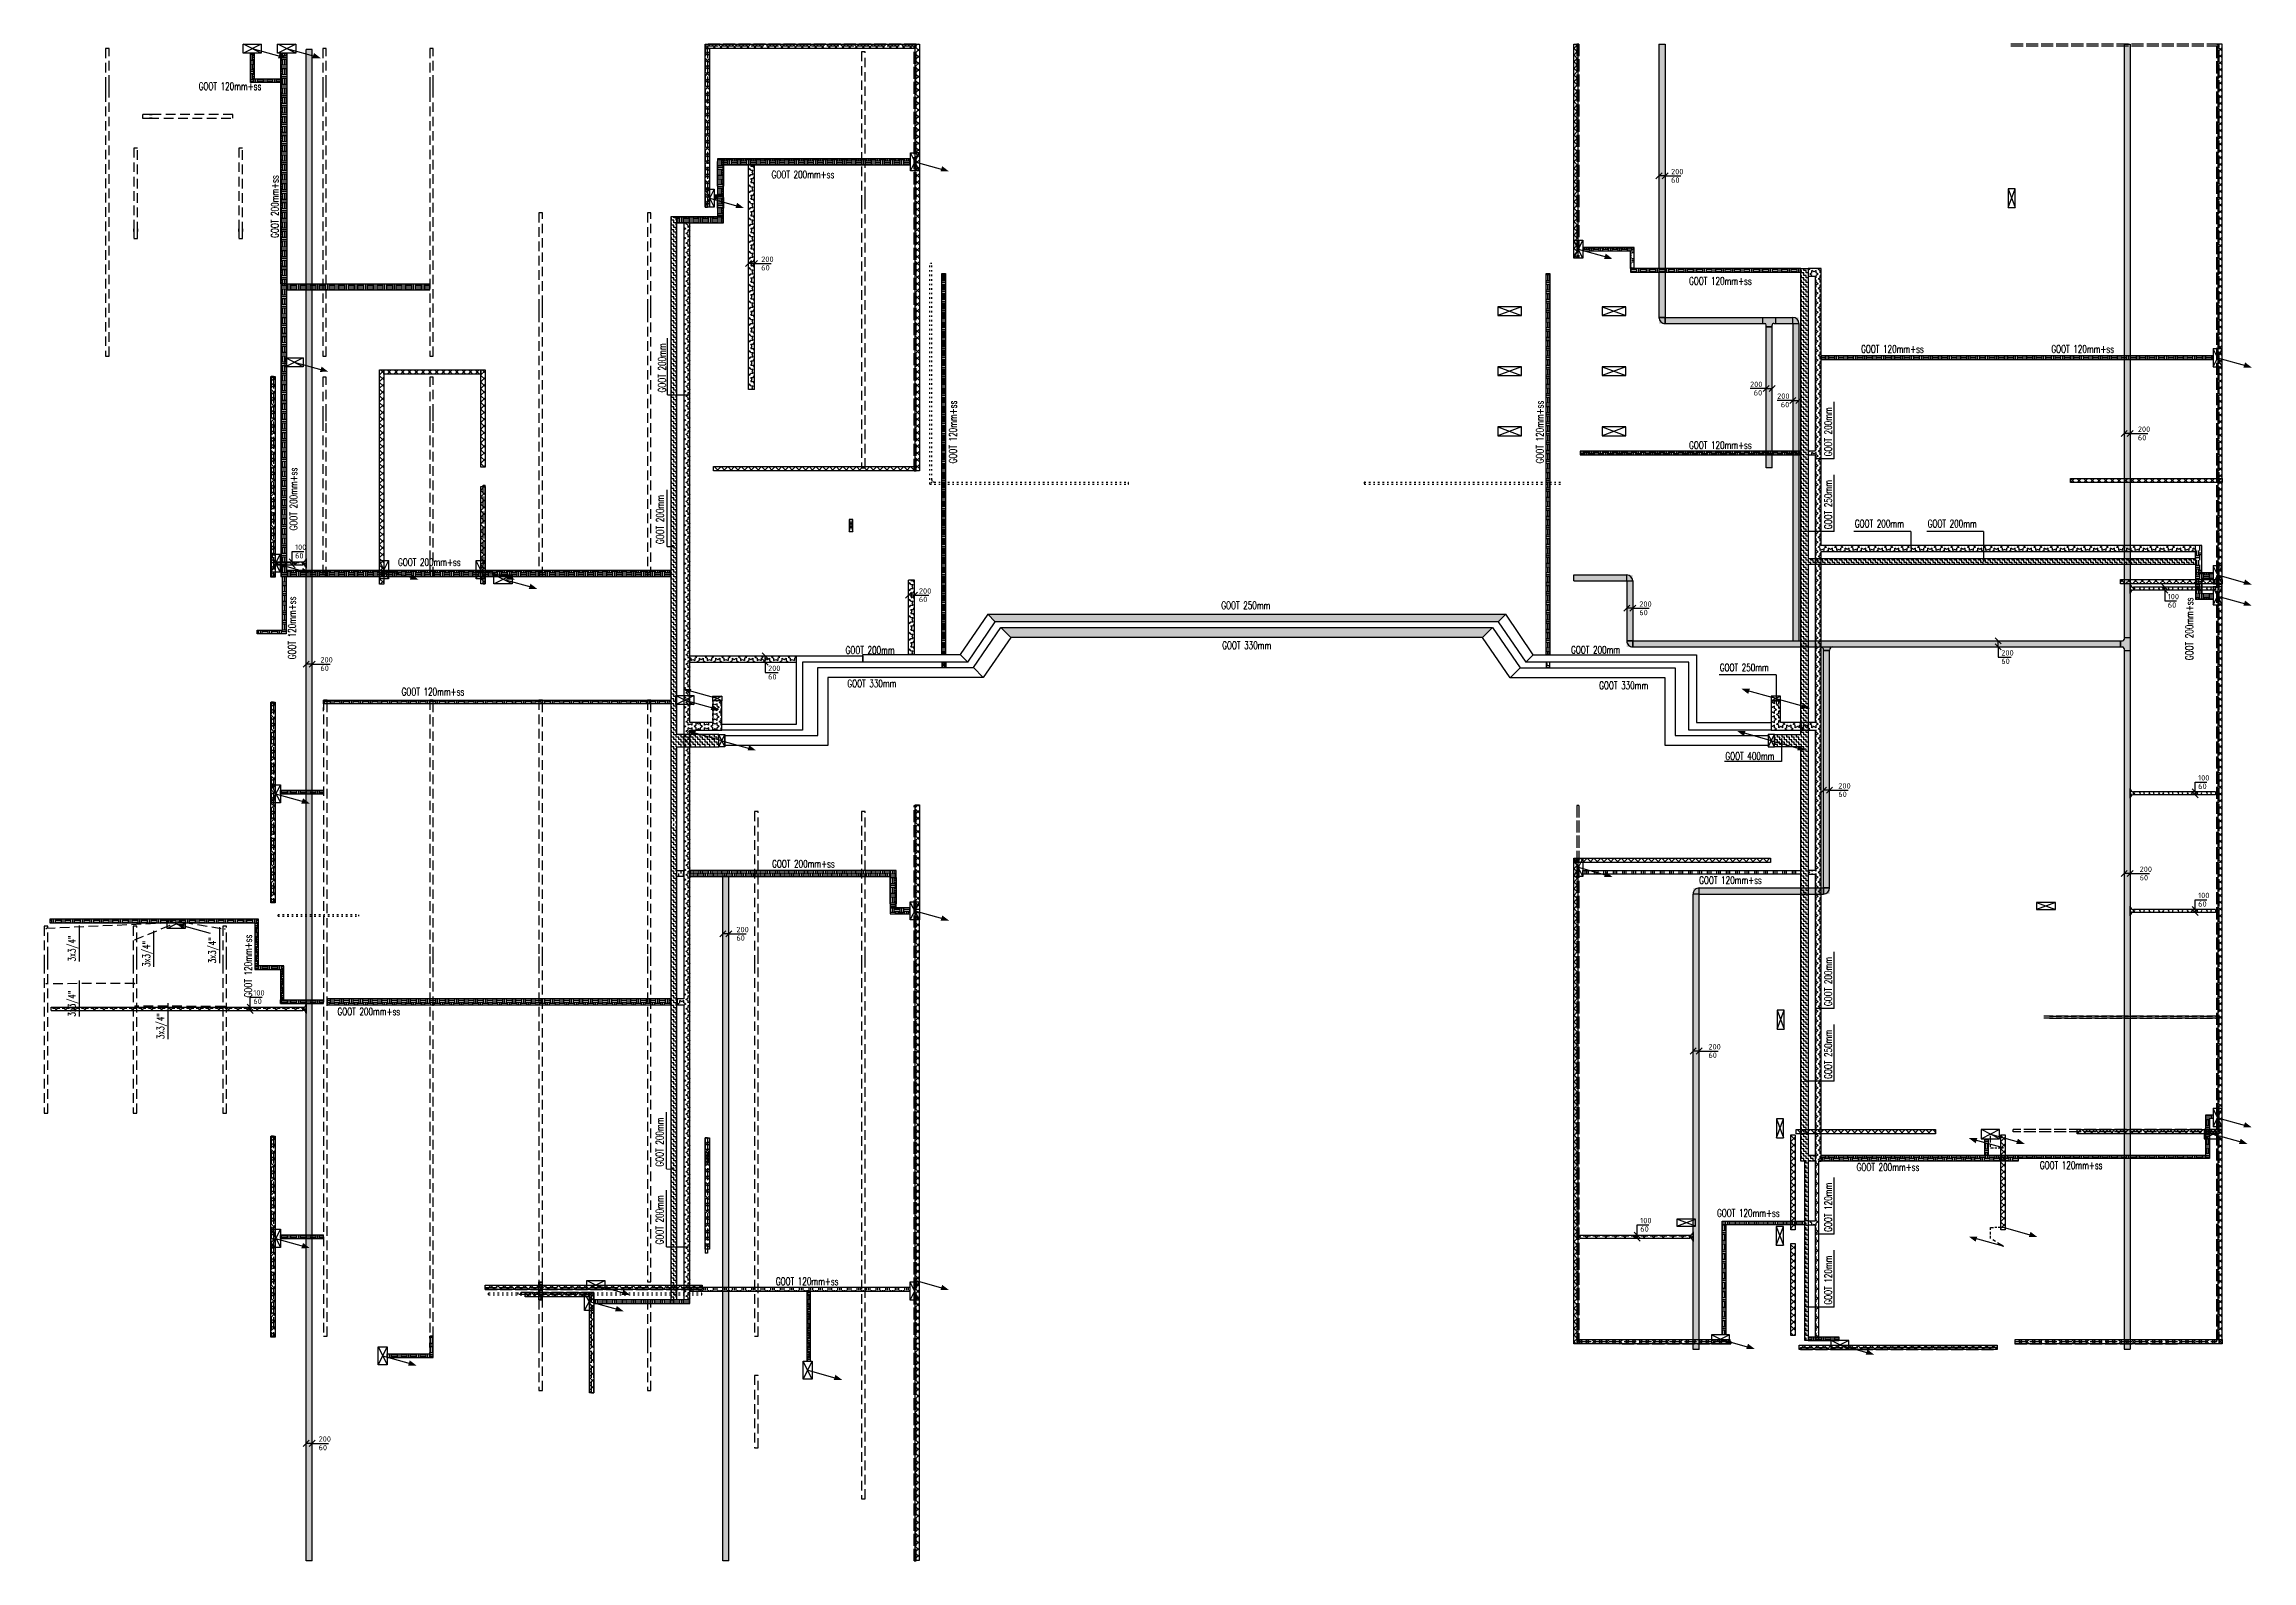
# Model space of a CAD drawing. Header units: millimetres. Extents: x -3262 to 113612, y 0 to 217318.
# Drawn here: x 40405 to 113612, y 20569 to 70869 of the extents above; entities that cross this region are included whole.
import ezdxf

# ---------------------------------------------------------------- set-up
doc = ezdxf.new("R2010")
doc.units = ezdxf.units.MM
doc.header["$LTSCALE"] = 100
for name, pattern in [('E_GOOT3', [5, 4, -1]), ('HIDDEN2', [4.7625, 3.175, -1.5875]), ('HIDDENX2', [18.75, 12.5, -6.25]), ('SMALL_DASH', [1.5, 0.5, -1])]:
    doc.linetypes.add(name, pattern=pattern)
for name, color, linetype in [('ByLayer', 2, 'Continuous'), ('EL6131--_ENERGIEBEDR (1996)', 2, 'Continuous'), ('EL6131--_GEBOUWINST (1996)', 2, 'Continuous'), ('EL6131--_KG_D', 3, 'Continuous'), ('EL6131--_WG', 3, 'Continuous'), ('EL6131--_WG_D', 52, 'Continuous'), ('EM6131--_KG', 1, 'Continuous')]:
    doc.layers.add(name, color=color, linetype=linetype)
doc.styles.add('buro-018', font='BUROFONT.shx', dxfattribs={"height": 180})
doc.styles.add('CofelyArial', font='arial.ttf')
doc.styles.add('ROMANS', font='ROMANS', dxfattribs={"width": 0.7})
doc.styles.add('STABICAD-018', font='ISOCP.SHX', dxfattribs={"height": 1.8})

msp = doc.modelspace()

# ---------------------------------------------------------------- texts
at = {"layer": 'EL6131--_ENERGIEBEDR (1996)', "color": 1, "linetype": 'Continuous', "style": 'ROMANS', "width": 0.7}
for s, p in [('GOOT 120mm+ss', (45529, 69348)), ('GOOT 200mm+ss', (64528, 66422)), ('GOOT 120mm+ss', (94950, 62890)), ('GOOT 120mm+ss', (100655, 60634)), ('GOOT 120mm+ss', (106963, 60634)), ('GOOT 120mm+ss', (94950, 57445)), ('GOOT 200mm', (100447, 54842)), ('GOOT 200mm', (102862, 54842)), ('GOOT 200mm+ss', (52139, 53562)), ('GOOT 250mm', (79439, 52133)), ('GOOT 200mm', (66981, 50648)), ('GOOT 330mm', (79469, 50808)), ('GOOT 200mm', (91038, 50657)), ('GOOT 330mm', (67040, 49539)), ('GOOT 250mm', (95968, 50069)), ('GOOT 120mm+ss', (52258, 49269)), ('GOOT 330mm', (91969, 49477)), ('GOOT 400mm', (96154, 47134)), ('GOOT 200mm+ss', (64544, 43561)), ('GOOT 120mm+ss', (95285, 43020)), ('GOOT 200mm+ss', (50132, 38661)), ('GOOT 200mm+ss', (100507, 33502)), ('GOOT 120mm+ss', (106582, 33564)), ('GOOT 120mm+ss', (95876, 31980)), ('GOOT 120mm+ss', (64668, 29714))]:
    msp.add_text(s, height=250, dxfattribs=at).set_placement(p)
for s, p in [('GOOT 200mm+ss', (48178, 64444)), ('GOOT 200mm', (61020, 59318)), ('GOOT 120mm+ss', (70664, 56966)), ('GOOT 120mm+ss', (70664, 56966)), ('GOOT 120mm+ss', (90126, 56966)), ('GOOT 200mm', (99687, 57199)), ('GOOT 200mm+ss', (48799, 54744)), ('GOOT 250mm', (99687, 54784)), ('GOOT 200mm', (60953, 54288)), ('GOOT 120mm+ss', (48749, 50468)), ('GOOT 200mm+ss', (111664, 50438)), ('3x3/4"', (41449, 40446)), ('3x3/4"', (43916, 40266)), ('3x3/4"', (46103, 40387)), ('GOOT 120mm+ss', (47294, 39256)), ('GOOT 200mm', (99687, 38968)), ('3x3/4"', (41449, 38618)), ('3x3/4"', (44390, 37871)), ('GOOT 250mm', (99687, 36552)), ('GOOT 200mm', (60939, 33643)), ('GOOT 120mm', (99687, 31481)), ('GOOT 200mm', (60939, 31063)), ('GOOT 120mm', (99687, 29065))]:
    msp.add_text(s, height=250, rotation=90, dxfattribs=at).set_placement(p)

# ---------------------------------------------------------------- blocks, each defined once
blk = doc.blocks.new('*X66')
at = {"color": 0}
for p, q in [((84742, 35687), (84860, 35804)), ((84765, 35664), (84742, 35687)), ((84986, 35664), (84846, 35804)), ((84941, 35664), (85081, 35804)), ((85207, 35664), (85067, 35804)), ((85162, 35664), (85302, 35804)), ((85428, 35664), (85288, 35804)), ((85383, 35664), (85523, 35804)), ((85649, 35664), (85509, 35804)), ((85604, 35664), (85744, 35804)), ((85870, 35664), (85730, 35804)), ((85824, 35664), (85964, 35804)), ((86091, 35664), (85951, 35804)), ((86045, 35664), (86185, 35804)), ((86312, 35664), (86172, 35804)), ((86266, 35664), (86406, 35804)), ((86533, 35664), (86393, 35804)), ((86487, 35664), (86627, 35804)), ((86754, 35664), (86614, 35804)), ((86708, 35664), (86848, 35804)), ((86975, 35664), (86835, 35804)), ((86929, 35664), (87069, 35804)), ((87196, 35664), (87056, 35804)), ((87150, 35664), (87290, 35804)), ((87417, 35664), (87277, 35804)), ((87371, 35664), (87511, 35804)), ((87638, 35664), (87498, 35804)), ((87592, 35664), (87732, 35804)), ((87859, 35664), (87719, 35804)), ((87813, 35664), (87953, 35804)), ((88080, 35664), (87940, 35804)), ((88034, 35664), (88174, 35804)), ((88301, 35664), (88161, 35804)), ((88255, 35664), (88395, 35804)), ((88522, 35664), (88382, 35804)), ((88476, 35664), (88616, 35804)), ((88743, 35664), (88603, 35804)), ((88697, 35664), (88837, 35804)), ((88963, 35664), (88823, 35804)), ((88918, 35664), (89058, 35804)), ((89184, 35664), (89044, 35804)), ((89139, 35664), (89279, 35804)), ((89405, 35664), (89265, 35804)), ((89360, 35664), (89500, 35804)), ((89626, 35664), (89486, 35804)), ((89581, 35664), (89721, 35804)), ((89847, 35664), (89707, 35804)), ((89802, 35664), (89942, 35804)), ((90068, 35664), (89928, 35804)), ((90023, 35664), (90163, 35804)), ((90289, 35664), (90149, 35804)), ((90244, 35664), (90384, 35804)), ((90510, 35664), (90370, 35804)), ((90465, 35664), (90605, 35804)), ((90731, 35664), (90591, 35804)), ((90686, 35664), (90826, 35804)), ((90952, 35664), (90812, 35804)), ((90907, 35664), (91047, 35804)), ((91173, 35664), (91033, 35804)), ((91128, 35664), (91268, 35804)), ((91394, 35664), (91254, 35804)), ((91349, 35664), (91489, 35804)), ((91615, 35664), (91475, 35804)), ((91570, 35664), (91710, 35804)), ((91836, 35664), (91696, 35804)), ((91791, 35664), (91842, 35716))]:
    blk.add_line(p, q, dxfattribs=at)
blk = doc.blocks.new('PIJL-UIT')
at = {"layer": 'ByLayer', "color": 2}
blk.add_line((0, 0), (2.92, 10.41), dxfattribs=at)
blk.add_solid([(3.23, 11.35), (1.51, 9.11), (3.24, 8.54)], dxfattribs=at)
blk = doc.blocks.new('NV-1')
at = {"layer": 'ByLayer'}
for p, q in [((0, 4), (7.91, 0)), ((0, 0), (7.91, 4))]:
    blk.add_line(p, q, dxfattribs=at)
blk.add_lwpolyline([(0, 0), (8, 0), (8, 4), (0, 4)], close=True, dxfattribs=at)
blk = doc.blocks.new('*X140')
at = {"color": 0}
for p, q in [((66264, 35430), (66384, 35430)), ((66264, 35371), (66384, 35371)), ((66264, 35312), (66384, 35312)), ((66264, 35117), (66384, 35117)), ((66264, 35059), (66384, 35059)), ((66264, 35000), (66384, 35000)), ((66264, 34805), (66384, 34805)), ((66264, 34746), (66384, 34746)), ((66264, 34688), (66384, 34688)), ((66264, 34492), (66384, 34492)), ((66264, 34434), (66384, 34434)), ((66264, 34375), (66384, 34375)), ((66264, 34180), (66384, 34180)), ((66264, 34121), (66384, 34121)), ((66264, 34062), (66384, 34062)), ((66264, 33867), (66384, 33867)), ((66264, 33809), (66384, 33809)), ((66264, 33750), (66384, 33750)), ((66264, 33555), (66384, 33555)), ((66264, 33496), (66384, 33496)), ((66264, 33438), (66384, 33438)), ((66264, 33242), (66384, 33242)), ((66264, 33184), (66384, 33184)), ((66264, 33125), (66384, 33125)), ((66264, 32930), (66384, 32930)), ((66264, 32871), (66384, 32871)), ((66264, 32812), (66384, 32812)), ((66264, 32617), (66384, 32617)), ((66264, 32559), (66384, 32559)), ((66264, 32500), (66384, 32500)), ((66264, 32305), (66384, 32305)), ((66264, 32246), (66384, 32246)), ((66264, 32188), (66384, 32188)), ((66264, 31992), (66384, 31992)), ((66264, 31934), (66384, 31934)), ((66264, 31875), (66384, 31875)), ((66264, 31680), (66384, 31680)), ((66264, 31621), (66384, 31621)), ((66264, 31562), (66384, 31562)), ((66264, 31367), (66384, 31367)), ((66264, 31309), (66384, 31309)), ((66264, 31250), (66384, 31250)), ((66264, 31055), (66384, 31055)), ((66264, 30996), (66384, 30996)), ((66264, 30938), (66384, 30938)), ((66264, 30742), (66384, 30742)), ((66264, 30684), (66384, 30684)), ((66264, 30625), (66384, 30625)), ((66264, 30430), (66384, 30430)), ((66264, 30371), (66384, 30371)), ((66264, 30312), (66384, 30312)), ((66264, 30117), (66384, 30117)), ((66264, 30059), (66384, 30059)), ((66264, 30000), (66384, 30000)), ((66264, 29805), (66384, 29805)), ((66264, 29746), (66384, 29746)), ((66264, 29688), (66384, 29688)), ((66264, 29492), (66384, 29492)), ((66264, 29434), (66384, 29434)), ((66264, 29375), (66384, 29375)), ((66264, 29180), (66384, 29180)), ((66264, 29121), (66384, 29121)), ((66264, 29062), (66384, 29062)), ((66264, 28867), (66384, 28867)), ((66264, 28809), (66384, 28809)), ((66264, 28750), (66384, 28750)), ((66264, 28555), (66384, 28555)), ((66264, 28496), (66384, 28496)), ((66264, 28438), (66384, 28438))]:
    blk.add_line(p, q, dxfattribs=at)
blk = doc.blocks.new('*X139')
at = {"color": 0}
for p, q in [((48288, 27461), (48408, 27461)), ((48288, 27402), (48408, 27402)), ((48288, 27344), (48408, 27344)), ((48288, 27148), (48408, 27148)), ((48288, 27090), (48408, 27090)), ((48301, 27480), (48301, 27601)), ((48301, 27168), (48301, 27324)), ((48359, 27480), (48359, 27601)), ((48359, 27168), (48359, 27324)), ((48288, 27031), (48408, 27031)), ((48288, 26836), (48408, 26836)), ((48288, 26777), (48408, 26777)), ((48288, 26719), (48408, 26719)), ((48288, 26523), (48408, 26523)), ((48288, 26465), (48408, 26465)), ((48288, 26406), (48408, 26406)), ((48301, 26855), (48301, 27012)), ((48301, 26543), (48301, 26699)), ((48301, 26230), (48301, 26387)), ((48359, 26855), (48359, 27012)), ((48359, 26543), (48359, 26699)), ((48359, 26230), (48359, 26387)), ((48288, 26211), (48408, 26211)), ((48288, 26152), (48408, 26152)), ((48288, 26094), (48408, 26094)), ((48288, 25898), (48408, 25898)), ((48288, 25840), (48408, 25840)), ((48288, 25781), (48408, 25781)), ((48301, 25918), (48301, 26074)), ((48301, 25605), (48301, 25762)), ((48359, 25918), (48359, 26074)), ((48359, 25605), (48359, 25762)), ((48288, 25586), (48408, 25586)), ((48288, 25527), (48408, 25527)), ((48288, 25469), (48408, 25469)), ((48288, 25273), (48408, 25273)), ((48288, 25215), (48408, 25215)), ((48288, 25156), (48408, 25156)), ((48288, 24961), (48408, 24961)), ((48288, 24902), (48408, 24902)), ((48301, 25293), (48301, 25449)), ((48301, 24980), (48301, 25137)), ((48359, 25293), (48359, 25449)), ((48359, 24980), (48359, 25137)), ((48288, 24844), (48408, 24844)), ((48288, 24648), (48408, 24648)), ((48288, 24590), (48408, 24590)), ((48288, 24531), (48408, 24531)), ((48288, 24336), (48408, 24336)), ((48288, 24277), (48408, 24277)), ((48288, 24219), (48408, 24219)), ((48301, 24668), (48301, 24824)), ((48301, 24355), (48301, 24512)), ((48301, 24043), (48301, 24199)), ((48359, 24668), (48359, 24824)), ((48359, 24355), (48359, 24512)), ((48359, 24043), (48359, 24199)), ((48288, 24023), (48408, 24023)), ((48288, 23965), (48408, 23965)), ((48288, 23906), (48408, 23906)), ((48288, 23711), (48408, 23711)), ((48288, 23652), (48408, 23652)), ((48288, 23594), (48408, 23594)), ((48301, 23730), (48301, 23887)), ((48301, 23418), (48301, 23574)), ((48359, 23730), (48359, 23887)), ((48359, 23418), (48359, 23574)), ((48288, 23398), (48408, 23398)), ((48288, 23340), (48408, 23340)), ((48288, 23281), (48408, 23281)), ((48288, 23086), (48408, 23086)), ((48288, 23027), (48408, 23027)), ((48288, 22969), (48408, 22969)), ((48288, 22773), (48408, 22773)), ((48288, 22715), (48408, 22715)), ((48301, 23105), (48301, 23262)), ((48301, 22793), (48301, 22949)), ((48359, 23105), (48359, 23262)), ((48359, 22793), (48359, 22949)), ((48288, 22656), (48408, 22656)), ((48288, 22461), (48408, 22461)), ((48288, 22402), (48408, 22402)), ((48288, 22344), (48408, 22344)), ((48288, 22148), (48408, 22148)), ((48288, 22090), (48408, 22090)), ((48288, 22031), (48408, 22031)), ((48301, 22480), (48301, 22637)), ((48301, 22168), (48301, 22324)), ((48301, 21855), (48301, 22012)), ((48359, 22480), (48359, 22637)), ((48359, 22168), (48359, 22324)), ((48359, 21855), (48359, 22012)), ((48288, 21836), (48408, 21836)), ((48288, 21777), (48408, 21777)), ((48288, 21719), (48408, 21719)), ((48288, 21523), (48408, 21523)), ((48288, 21465), (48408, 21465)), ((48288, 21406), (48408, 21406)), ((48301, 21543), (48301, 21699)), ((48301, 21230), (48301, 21387)), ((48359, 21543), (48359, 21699)), ((48359, 21230), (48359, 21387)), ((48288, 21211), (48408, 21211)), ((48288, 21152), (48408, 21152)), ((48288, 21094), (48408, 21094)), ((48288, 20898), (48408, 20898)), ((48288, 20840), (48408, 20840)), ((48288, 20781), (48408, 20781)), ((48288, 20586), (48408, 20586)), ((48288, 20527), (48408, 20527)), ((48301, 20918), (48301, 21074)), ((48301, 20605), (48301, 20762)), ((48359, 20918), (48359, 21074)), ((48359, 20605), (48359, 20762)), ((48288, 20469), (48408, 20469)), ((48288, 20273), (48408, 20273)), ((48288, 20215), (48408, 20215)), ((48288, 20156), (48408, 20156)), ((48288, 19961), (48408, 19961)), ((48288, 19902), (48408, 19902)), ((48288, 19844), (48408, 19844)), ((48301, 20293), (48301, 20449)), ((48301, 19980), (48301, 20137)), ((48301, 19668), (48301, 19824)), ((48359, 20293), (48359, 20449)), ((48359, 19980), (48359, 20137)), ((48359, 19668), (48359, 19824)), ((48288, 19648), (48408, 19648)), ((48288, 19590), (48408, 19590)), ((48288, 19531), (48408, 19531)), ((48288, 19336), (48408, 19336)), ((48288, 19277), (48408, 19277)), ((48288, 19219), (48408, 19219)), ((48301, 19355), (48301, 19512)), ((48301, 19043), (48301, 19199)), ((48359, 19355), (48359, 19512)), ((48359, 19043), (48359, 19199)), ((48288, 19023), (48408, 19023)), ((48288, 18965), (48408, 18965)), ((48288, 18906), (48408, 18906)), ((48288, 18711), (48408, 18711)), ((48288, 18652), (48408, 18652)), ((48288, 18594), (48408, 18594)), ((48288, 18398), (48408, 18398)), ((48288, 18340), (48408, 18340)), ((48301, 18730), (48301, 18887)), ((48301, 18418), (48301, 18574)), ((48359, 18730), (48359, 18887)), ((48359, 18418), (48359, 18574)), ((48288, 18281), (48408, 18281)), ((48288, 18086), (48408, 18086)), ((48288, 18027), (48408, 18027)), ((48288, 17969), (48408, 17969)), ((48288, 17773), (48408, 17773)), ((48288, 17715), (48408, 17715)), ((48288, 17656), (48408, 17656)), ((48301, 18105), (48301, 18262)), ((48301, 17793), (48301, 17949)), ((48301, 17480), (48301, 17637)), ((48359, 18105), (48359, 18262)), ((48359, 17793), (48359, 17949)), ((48359, 17480), (48359, 17637)), ((48288, 17461), (48408, 17461)), ((48288, 17402), (48408, 17402)), ((48288, 17344), (48408, 17344)), ((48288, 17148), (48408, 17148)), ((48288, 17090), (48408, 17090)), ((48288, 17031), (48408, 17031)), ((48301, 17168), (48301, 17324)), ((48301, 16855), (48301, 17012)), ((48359, 17168), (48359, 17324)), ((48359, 16855), (48359, 17012)), ((48288, 16836), (48408, 16836)), ((48288, 16777), (48408, 16777)), ((48288, 16719), (48408, 16719)), ((48288, 16523), (48408, 16523)), ((48288, 16465), (48408, 16465)), ((48288, 16406), (48408, 16406)), ((48288, 16211), (48408, 16211)), ((48288, 16152), (48408, 16152)), ((48301, 16543), (48301, 16699)), ((48301, 16230), (48301, 16387)), ((48359, 16543), (48359, 16699)), ((48359, 16230), (48359, 16387)), ((48288, 16094), (48408, 16094)), ((48288, 15898), (48408, 15898)), ((48288, 15840), (48408, 15840)), ((48288, 15781), (48408, 15781)), ((48288, 15586), (48408, 15586)), ((48288, 15527), (48408, 15527)), ((48288, 15469), (48408, 15469)), ((48301, 15918), (48301, 16074)), ((48301, 15605), (48301, 15762)), ((48301, 15293), (48301, 15449)), ((48359, 15918), (48359, 16074)), ((48359, 15605), (48359, 15762)), ((48359, 15293), (48359, 15449)), ((48288, 15273), (48408, 15273)), ((48288, 15215), (48408, 15215)), ((48288, 15156), (48408, 15156)), ((48288, 14961), (48408, 14961)), ((48288, 14902), (48408, 14902)), ((48288, 14844), (48408, 14844)), ((48288, 14648), (48408, 14648)), ((48301, 14980), (48301, 15137)), ((48301, 14668), (48301, 14824)), ((48359, 14980), (48359, 15137)), ((48359, 14668), (48359, 14824))]:
    blk.add_line(p, q, dxfattribs=at)
blk = doc.blocks.new('*X138')
at = {"color": 0}
for p, q in [((48988, 35469), (49062, 35469)), ((48988, 35273), (49062, 35273)), ((48988, 35215), (49062, 35215)), ((48988, 35156), (49062, 35156)), ((49043, 35293), (49043, 35449)), ((49062, 35430), (49108, 35430)), ((49062, 35371), (49108, 35371)), ((49062, 35312), (49108, 35312)), ((49082, 35449), (49082, 35504)), ((49082, 35137), (49082, 35293)), ((48988, 34961), (49062, 34961)), ((48988, 34902), (49062, 34902)), ((48988, 34844), (49062, 34844)), ((48988, 34648), (49062, 34648)), ((48988, 34590), (49062, 34590)), ((48988, 34531), (49062, 34531)), ((49043, 34980), (49043, 35137)), ((49043, 34668), (49043, 34824)), ((49043, 34355), (49043, 34512)), ((49062, 35117), (49108, 35117)), ((49062, 35059), (49108, 35059)), ((49062, 35000), (49108, 35000)), ((49062, 34805), (49108, 34805)), ((49062, 34746), (49108, 34746)), ((49062, 34688), (49108, 34688)), ((49062, 34492), (49108, 34492)), ((49062, 34434), (49108, 34434)), ((49082, 34824), (49082, 34980)), ((49082, 34512), (49082, 34668)), ((48288, 33906), (48408, 33906)), ((48288, 33711), (48408, 33711)), ((48301, 33730), (48301, 33887)), ((48359, 33730), (48359, 33887)), ((48418, 33806), (48418, 33887)), ((48457, 33887), (48457, 33926)), ((48516, 33887), (48516, 33926)), ((48574, 33887), (48574, 33926)), ((48613, 33806), (48613, 33887)), ((48672, 33806), (48672, 33887)), ((48730, 33806), (48730, 33887)), ((48770, 33887), (48770, 33926)), ((48828, 33887), (48828, 33926)), ((48887, 33887), (48887, 33926)), ((48926, 33806), (48926, 33887)), ((48984, 33806), (48984, 33887)), ((48988, 34336), (49062, 34336)), ((48988, 34277), (49062, 34277)), ((48988, 34219), (49062, 34219)), ((48988, 34023), (49062, 34023)), ((48988, 33965), (49062, 33965)), ((48988, 33906), (49062, 33906)), ((49043, 34043), (49043, 34199)), ((49043, 33806), (49043, 33887)), ((49062, 34375), (49108, 34375)), ((49062, 34180), (49108, 34180)), ((49062, 34121), (49108, 34121)), ((49062, 34062), (49108, 34062)), ((49062, 33867), (49108, 33867)), ((49062, 33809), (49108, 33809)), ((49082, 34199), (49082, 34355)), ((49082, 33887), (49082, 34043)), ((48288, 33652), (48408, 33652)), ((48288, 33594), (48408, 33594)), ((48288, 33398), (48408, 33398)), ((48288, 33340), (48408, 33340)), ((48288, 33281), (48408, 33281)), ((48288, 33086), (48408, 33086)), ((48288, 33027), (48408, 33027)), ((48288, 32969), (48408, 32969)), ((48301, 33418), (48301, 33574)), ((48301, 33105), (48301, 33262)), ((48301, 32793), (48301, 32949)), ((48359, 33418), (48359, 33574)), ((48359, 33105), (48359, 33262)), ((48359, 32793), (48359, 32949)), ((48288, 32773), (48408, 32773)), ((48288, 32715), (48408, 32715)), ((48288, 32656), (48408, 32656)), ((48288, 32461), (48408, 32461)), ((48288, 32402), (48408, 32402)), ((48288, 32344), (48408, 32344)), ((48301, 32480), (48301, 32637)), ((48301, 32168), (48301, 32324)), ((48359, 32480), (48359, 32637)), ((48359, 32168), (48359, 32324)), ((48288, 32148), (48408, 32148)), ((48288, 32090), (48408, 32090)), ((48288, 32031), (48408, 32031)), ((48288, 31836), (48408, 31836)), ((48288, 31777), (48408, 31777)), ((48288, 31719), (48408, 31719)), ((48288, 31523), (48408, 31523)), ((48301, 31855), (48301, 32012)), ((48301, 31543), (48301, 31699)), ((48359, 31855), (48359, 32012)), ((48359, 31543), (48359, 31699)), ((48288, 31465), (48408, 31465)), ((48288, 31406), (48408, 31406)), ((48288, 31211), (48408, 31211)), ((48288, 31152), (48408, 31152)), ((48288, 31094), (48408, 31094)), ((48288, 30898), (48408, 30898)), ((48288, 30840), (48408, 30840)), ((48288, 30781), (48408, 30781)), ((48301, 31230), (48301, 31387)), ((48301, 30918), (48301, 31074)), ((48301, 30605), (48301, 30762)), ((48359, 31230), (48359, 31387)), ((48359, 30918), (48359, 31074)), ((48359, 30605), (48359, 30762)), ((48288, 30586), (48408, 30586)), ((48288, 30527), (48408, 30527)), ((48288, 30469), (48408, 30469)), ((48288, 30273), (48408, 30273)), ((48288, 30215), (48408, 30215)), ((48288, 30156), (48408, 30156)), ((48301, 30293), (48301, 30449)), ((48301, 29980), (48301, 30137)), ((48359, 30293), (48359, 30449)), ((48359, 29980), (48359, 30137)), ((48288, 29961), (48408, 29961)), ((48288, 29902), (48408, 29902)), ((48288, 29844), (48408, 29844)), ((48288, 29648), (48408, 29648)), ((48288, 29590), (48408, 29590)), ((48288, 29531), (48408, 29531)), ((48288, 29336), (48408, 29336)), ((48301, 29668), (48301, 29824)), ((48301, 29355), (48301, 29512)), ((48359, 29668), (48359, 29824)), ((48359, 29355), (48359, 29512)), ((48288, 29277), (48408, 29277)), ((48288, 29219), (48408, 29219)), ((48288, 29023), (48408, 29023)), ((48288, 28965), (48408, 28965)), ((48288, 28906), (48408, 28906)), ((48288, 28711), (48408, 28711)), ((48288, 28652), (48408, 28652)), ((48288, 28594), (48408, 28594)), ((48301, 29043), (48301, 29199)), ((48301, 28730), (48301, 28887)), ((48301, 28418), (48301, 28574)), ((48359, 29043), (48359, 29199)), ((48359, 28730), (48359, 28887)), ((48359, 28418), (48359, 28574)), ((48288, 28398), (48408, 28398)), ((48288, 28340), (48408, 28340)), ((48288, 28281), (48408, 28281))]:
    blk.add_line(p, q, dxfattribs=at)
blk = doc.blocks.new('*X137')
at = {"color": 0}
for p, q in [((42287.20564, 35429.6875), (42343.75, 35429.6875)), ((42287.20564, 35371.09375), (42343.75, 35371.09375)), ((42287.20564, 35312.5), (42343.75, 35312.5)), ((42324.21875, 35449.21875), (42324.21875, 35594.29876)), ((42324.21875, 35136.71875), (42324.21875, 35292.96875)), ((42343.75, 35585.9375), (42407.20564, 35585.9375)), ((42343.75, 35527.34375), (42407.20564, 35527.34375)), ((42343.75, 35468.75), (42407.20564, 35468.75)), ((42343.75, 35273.4375), (42407.20564, 35273.4375)), ((42343.75, 35214.84375), (42407.20564, 35214.84375)), ((42343.75, 35156.25), (42407.20564, 35156.25)), ((42363.28125, 35292.96875), (42363.28125, 35449.21875)), ((42287.20564, 35117.1875), (42343.75, 35117.1875)), ((42287.20564, 35058.59375), (42343.75, 35058.59375)), ((42287.20564, 35000), (42343.75, 35000)), ((42287.20564, 34804.6875), (42343.75, 34804.6875)), ((42287.20564, 34746.09375), (42343.75, 34746.09375)), ((42287.20564, 34687.5), (42343.75, 34687.5)), ((42287.20564, 34492.1875), (42343.75, 34492.1875)), ((42287.20564, 34433.59375), (42343.75, 34433.59375)), ((42324.21875, 34824.21875), (42324.21875, 34980.46875)), ((42324.21875, 34511.71875), (42324.21875, 34667.96875)), ((42343.75, 34960.9375), (42407.20564, 34960.9375)), ((42343.75, 34902.34375), (42407.20564, 34902.34375)), ((42343.75, 34843.75), (42407.20564, 34843.75)), ((42343.75, 34648.4375), (42407.20564, 34648.4375)), ((42343.75, 34589.84375), (42407.20564, 34589.84375)), ((42343.75, 34531.25), (42407.20564, 34531.25)), ((42363.28125, 34980.46875), (42363.28125, 35136.71875)), ((42363.28125, 34667.96875), (42363.28125, 34824.21875)), ((42363.28125, 34355.46875), (42363.28125, 34511.71875)), ((42287.20564, 34375), (42343.75, 34375)), ((42287.20564, 34179.6875), (42343.75, 34179.6875)), ((42287.20564, 34121.09375), (42343.75, 34121.09375)), ((42287.20564, 34062.5), (42343.75, 34062.5)), ((42287.20564, 33867.1875), (42343.75, 33867.1875)), ((42287.20564, 33808.59375), (42343.75, 33808.59375)), ((42287.20564, 33750), (42343.75, 33750)), ((42324.21875, 34199.21875), (42324.21875, 34355.46875)), ((42324.21875, 33886.71875), (42324.21875, 34042.96875)), ((42324.21875, 33574.21875), (42324.21875, 33730.46875)), ((42343.75, 34335.9375), (42407.20564, 34335.9375)), ((42343.75, 34277.34375), (42407.20564, 34277.34375)), ((42343.75, 34218.75), (42407.20564, 34218.75)), ((42343.75, 34023.4375), (42407.20564, 34023.4375)), ((42343.75, 33964.84375), (42407.20564, 33964.84375)), ((42343.75, 33906.25), (42407.20564, 33906.25)), ((42343.75, 33710.9375), (42407.20564, 33710.9375)), ((42363.28125, 34042.96875), (42363.28125, 34199.21875)), ((42363.28125, 33730.46875), (42363.28125, 33886.71875)), ((42287.20564, 33554.6875), (42343.75, 33554.6875)), ((42287.20564, 33496.09375), (42343.75, 33496.09375)), ((42287.20564, 33437.5), (42343.75, 33437.5)), ((42287.20564, 33242.1875), (42343.75, 33242.1875)), ((42287.20564, 33183.59375), (42343.75, 33183.59375)), ((42287.20564, 33125), (42343.75, 33125)), ((42324.21875, 33261.71875), (42324.21875, 33417.96875)), ((42324.21875, 32949.21875), (42324.21875, 33105.46875)), ((42343.75, 33652.34375), (42407.20564, 33652.34375)), ((42343.75, 33593.75), (42407.20564, 33593.75)), ((42343.75, 33398.4375), (42407.20564, 33398.4375)), ((42343.75, 33339.84375), (42407.20564, 33339.84375)), ((42343.75, 33281.25), (42407.20564, 33281.25)), ((42343.75, 33085.9375), (42407.20564, 33085.9375)), ((42343.75, 33027.34375), (42407.20564, 33027.34375)), ((42343.75, 32968.75), (42407.20564, 32968.75)), ((42363.28125, 33417.96875), (42363.28125, 33574.21875)), ((42363.28125, 33105.46875), (42363.28125, 33261.71875)), ((42363.28125, 32792.96875), (42363.28125, 32949.21875)), ((42287.20564, 32929.6875), (42343.75, 32929.6875)), ((42287.20564, 32871.09375), (42343.75, 32871.09375)), ((42287.20564, 32812.5), (42343.75, 32812.5)), ((42287.20564, 32617.1875), (42343.75, 32617.1875)), ((42287.20564, 32558.59375), (42343.75, 32558.59375)), ((42287.20564, 32500), (42343.75, 32500)), ((42287.20564, 32304.6875), (42343.75, 32304.6875)), ((42287.20564, 32246.09375), (42343.75, 32246.09375)), ((42324.21875, 32636.71875), (42324.21875, 32792.96875)), ((42324.21875, 32324.21875), (42324.21875, 32480.46875)), ((42343.75, 32773.4375), (42407.20564, 32773.4375)), ((42343.75, 32714.84375), (42407.20564, 32714.84375)), ((42343.75, 32656.25), (42407.20564, 32656.25)), ((42343.75, 32460.9375), (42407.20564, 32460.9375)), ((42343.75, 32402.34375), (42407.20564, 32402.34375)), ((42343.75, 32343.75), (42407.20564, 32343.75)), ((42363.28125, 32480.46875), (42363.28125, 32636.71875)), ((42363.28125, 32167.96875), (42363.28125, 32324.21875)), ((42287.20564, 32187.5), (42343.75, 32187.5)), ((42287.20564, 31992.1875), (42343.75, 31992.1875)), ((42287.20564, 31933.59375), (42343.75, 31933.59375)), ((42287.20564, 31875), (42343.75, 31875)), ((42287.20564, 31679.6875), (42343.75, 31679.6875)), ((42287.20564, 31621.09375), (42343.75, 31621.09375)), ((42287.20564, 31562.5), (42343.75, 31562.5)), ((42324.21875, 32011.71875), (42324.21875, 32167.96875)), ((42324.21875, 31699.21875), (42324.21875, 31855.46875)), ((42324.21875, 31386.71875), (42324.21875, 31542.96875)), ((42343.75, 32148.4375), (42407.20564, 32148.4375)), ((42343.75, 32089.84375), (42407.20564, 32089.84375)), ((42343.75, 32031.25), (42407.20564, 32031.25)), ((42343.75, 31835.9375), (42407.20564, 31835.9375)), ((42343.75, 31777.34375), (42407.20564, 31777.34375)), ((42343.75, 31718.75), (42407.20564, 31718.75)), ((42343.75, 31523.4375), (42407.20564, 31523.4375)), ((42363.28125, 31855.46875), (42363.28125, 32011.71875)), ((42363.28125, 31542.96875), (42363.28125, 31699.21875)), ((42287.20564, 31367.1875), (42343.75, 31367.1875)), ((42287.20564, 31308.59375), (42343.75, 31308.59375)), ((42287.20564, 31250), (42343.75, 31250)), ((42287.20564, 31054.6875), (42343.75, 31054.6875)), ((42287.20564, 30996.09375), (42343.75, 30996.09375)), ((42287.20564, 30937.5), (42343.75, 30937.5)), ((42324.21875, 31074.21875), (42324.21875, 31230.46875)), ((42324.21875, 30761.71875), (42324.21875, 30917.96875)), ((42343.75, 31464.84375), (42407.20564, 31464.84375)), ((42343.75, 31406.25), (42407.20564, 31406.25)), ((42343.75, 31210.9375), (42407.20564, 31210.9375)), ((42343.75, 31152.34375), (42407.20564, 31152.34375)), ((42343.75, 31093.75), (42407.20564, 31093.75)), ((42343.75, 30898.4375), (42407.20564, 30898.4375)), ((42343.75, 30839.84375), (42407.20564, 30839.84375)), ((42343.75, 30781.25), (42407.20564, 30781.25)), ((42363.28125, 31230.46875), (42363.28125, 31386.71875)), ((42363.28125, 30917.96875), (42363.28125, 31074.21875)), ((42363.28125, 30605.46875), (42363.28125, 30761.71875)), ((42287.20564, 30742.1875), (42343.75, 30742.1875)), ((42287.20564, 30683.59375), (42343.75, 30683.59375)), ((42287.20564, 30625), (42343.75, 30625)), ((42287.20564, 30429.6875), (42343.75, 30429.6875)), ((42287.20564, 30371.09375), (42343.75, 30371.09375)), ((42287.20564, 30312.5), (42343.75, 30312.5)), ((42287.20564, 30117.1875), (42343.75, 30117.1875)), ((42287.20564, 30058.59375), (42343.75, 30058.59375)), ((42324.21875, 30449.21875), (42324.21875, 30605.46875)), ((42324.21875, 30136.71875), (42324.21875, 30292.96875)), ((42343.75, 30585.9375), (42407.20564, 30585.9375)), ((42343.75, 30527.34375), (42407.20564, 30527.34375)), ((42343.75, 30468.75), (42407.20564, 30468.75)), ((42343.75, 30273.4375), (42407.20564, 30273.4375)), ((42343.75, 30214.84375), (42407.20564, 30214.84375)), ((42343.75, 30156.25), (42407.20564, 30156.25)), ((42363.28125, 30292.96875), (42363.28125, 30449.21875)), ((42363.28125, 29980.46875), (42363.28125, 30136.71875)), ((42287.20564, 30000), (42343.75, 30000)), ((42287.20564, 29804.6875), (42343.75, 29804.6875)), ((42287.20564, 29746.09375), (42343.75, 29746.09375)), ((42287.20564, 29687.5), (42343.75, 29687.5)), ((42287.20564, 29492.1875), (42343.75, 29492.1875)), ((42287.20564, 29433.59375), (42343.75, 29433.59375)), ((42287.20564, 29375), (42343.75, 29375)), ((42324.21875, 29824.21875), (42324.21875, 29980.46875)), ((42324.21875, 29511.71875), (42324.21875, 29667.96875)), ((42324.21875, 29199.21875), (42324.21875, 29355.46875)), ((42343.75, 29960.9375), (42407.20564, 29960.9375)), ((42343.75, 29902.34375), (42407.20564, 29902.34375)), ((42343.75, 29843.75), (42407.20564, 29843.75)), ((42343.75, 29648.4375), (42407.20564, 29648.4375)), ((42343.75, 29589.84375), (42407.20564, 29589.84375)), ((42343.75, 29531.25), (42407.20564, 29531.25)), ((42343.75, 29335.9375), (42407.20564, 29335.9375)), ((42363.28125, 29667.96875), (42363.28125, 29824.21875)), ((42363.28125, 29355.46875), (42363.28125, 29511.71875)), ((42287.20564, 29179.6875), (42343.75, 29179.6875)), ((42287.20564, 29121.09375), (42343.75, 29121.09375)), ((42287.20564, 29062.5), (42343.75, 29062.5)), ((42287.20564, 28867.1875), (42343.75, 28867.1875)), ((42287.20564, 28808.59375), (42343.75, 28808.59375)), ((42287.20564, 28750), (42343.75, 28750)), ((42287.20564, 28554.6875), (42343.75, 28554.6875)), ((42324.21875, 28886.71875), (42324.21875, 29042.96875)), ((42324.21875, 28574.21875), (42324.21875, 28730.46875)), ((42343.75, 29277.34375), (42407.20564, 29277.34375)), ((42343.75, 29218.75), (42407.20564, 29218.75)), ((42343.75, 29023.4375), (42407.20564, 29023.4375)), ((42343.75, 28964.84375), (42407.20564, 28964.84375)), ((42343.75, 28906.25), (42407.20564, 28906.25)), ((42343.75, 28710.9375), (42407.20564, 28710.9375)), ((42343.75, 28652.34375), (42407.20564, 28652.34375)), ((42343.75, 28593.75), (42407.20564, 28593.75)), ((42363.28125, 29042.96875), (42363.28125, 29199.21875)), ((42363.28125, 28730.46875), (42363.28125, 28886.71875)), ((42363.28125, 28417.96875), (42363.28125, 28574.21875)), ((42287.20564, 28496.09375), (42343.75, 28496.09375)), ((42287.20564, 28437.5), (42343.75, 28437.5)), ((42324.21875, 28276.51456), (42324.21875, 28417.96875)), ((42343.75, 28398.4375), (42407.20564, 28398.4375)), ((42343.75, 28339.84375), (42407.20564, 28339.84375)), ((42343.75, 28281.25), (42407.20564, 28281.25))]:
    blk.add_line(p, q, dxfattribs=at)
blk = doc.blocks.new('*X136')
at = {"color": 0}
for p, q in [((12748, 35729), (12823, 35804)), ((12949, 35664), (12809, 35804)), ((12904, 35664), (13044, 35804)), ((13170, 35664), (13030, 35804)), ((13125, 35664), (13265, 35804)), ((13391, 35664), (13251, 35804)), ((13346, 35664), (13486, 35804)), ((13612, 35664), (13472, 35804)), ((13567, 35664), (13707, 35804)), ((13833, 35664), (13693, 35804)), ((13788, 35664), (13928, 35804)), ((14054, 35664), (13914, 35804)), ((14009, 35664), (14149, 35804)), ((14275, 35664), (14135, 35804)), ((14230, 35664), (14370, 35804)), ((14496, 35664), (14356, 35804)), ((14451, 35664), (14591, 35804)), ((14717, 35664), (14577, 35804)), ((14672, 35664), (14812, 35804)), ((14938, 35664), (14798, 35804)), ((14893, 35664), (15033, 35804)), ((15159, 35664), (15019, 35804)), ((15114, 35664), (15254, 35804)), ((15380, 35664), (15240, 35804)), ((15335, 35664), (15475, 35804)), ((15601, 35664), (15461, 35804)), ((15556, 35664), (15696, 35804)), ((15822, 35664), (15682, 35804)), ((15777, 35664), (15917, 35804)), ((16043, 35664), (15903, 35804)), ((15998, 35664), (16138, 35804)), ((16264, 35664), (16124, 35804)), ((16219, 35664), (16359, 35804)), ((16485, 35664), (16345, 35804)), ((16440, 35664), (16580, 35804)), ((16706, 35664), (16566, 35804)), ((16661, 35664), (16801, 35804)), ((16927, 35664), (16787, 35804)), ((16882, 35664), (17022, 35804)), ((17148, 35664), (17008, 35804)), ((17103, 35664), (17243, 35804)), ((17369, 35664), (17229, 35804)), ((17324, 35664), (17464, 35804)), ((17590, 35664), (17450, 35804)), ((17544, 35664), (17684, 35804)), ((17811, 35664), (17671, 35804)), ((17765, 35664), (17905, 35804)), ((18032, 35664), (17892, 35804)), ((17986, 35664), (18126, 35804)), ((18253, 35664), (18113, 35804)), ((18207, 35664), (18347, 35804)), ((18474, 35664), (18334, 35804)), ((18428, 35664), (18568, 35804)), ((18695, 35664), (18555, 35804)), ((18649, 35664), (18789, 35804)), ((18916, 35664), (18776, 35804)), ((18870, 35664), (19010, 35804)), ((19137, 35664), (18997, 35804)), ((19091, 35664), (19231, 35804)), ((19358, 35664), (19218, 35804)), ((19312, 35664), (19452, 35804)), ((19579, 35664), (19439, 35804)), ((19533, 35664), (19673, 35804)), ((19800, 35664), (19660, 35804)), ((19754, 35664), (19894, 35804)), ((20021, 35664), (19881, 35804)), ((19975, 35664), (20115, 35804)), ((20242, 35664), (20102, 35804)), ((20196, 35664), (20336, 35804)), ((20463, 35664), (20323, 35804)), ((20417, 35664), (20557, 35804)), ((20683, 35664), (20543, 35804)), ((20638, 35664), (20778, 35804)), ((20904, 35664), (20764, 35804)), ((20859, 35664), (20999, 35804)), ((21125, 35664), (20985, 35804)), ((21080, 35664), (21220, 35804)), ((21346, 35664), (21206, 35804)), ((21301, 35664), (21441, 35804)), ((21567, 35664), (21427, 35804)), ((21522, 35664), (21662, 35804)), ((21788, 35664), (21648, 35804)), ((21743, 35664), (21883, 35804)), ((22009, 35664), (21869, 35804)), ((21964, 35664), (22104, 35804)), ((22230, 35664), (22090, 35804)), ((22185, 35664), (22325, 35804)), ((22451, 35664), (22311, 35804)), ((22406, 35664), (22546, 35804)), ((22672, 35664), (22532, 35804)), ((22627, 35664), (22767, 35804)), ((22893, 35664), (22753, 35804)), ((22848, 35664), (22988, 35804)), ((23114, 35664), (22974, 35804)), ((23069, 35664), (23209, 35804)), ((23335, 35664), (23195, 35804)), ((23290, 35664), (23430, 35804)), ((23556, 35664), (23416, 35804)), ((23511, 35664), (23651, 35804)), ((23777, 35664), (23637, 35804)), ((23732, 35664), (23872, 35804)), ((23998, 35664), (23858, 35804)), ((23953, 35664), (24093, 35804)), ((24219, 35664), (24079, 35804)), ((24174, 35664), (24314, 35804)), ((24440, 35664), (24300, 35804)), ((24395, 35664), (24535, 35804)), ((24661, 35664), (24521, 35804)), ((24616, 35664), (24756, 35804)), ((24882, 35664), (24742, 35804)), ((24837, 35664), (24977, 35804)), ((25103, 35664), (24963, 35804)), ((25057, 35664), (25197, 35804)), ((25324, 35664), (25184, 35804)), ((25278, 35664), (25418, 35804)), ((25545, 35664), (25405, 35804)), ((25499, 35664), (25639, 35804)), ((25766, 35664), (25626, 35804)), ((25720, 35664), (25860, 35804)), ((25987, 35664), (25847, 35804)), ((25941, 35664), (26081, 35804)), ((26208, 35664), (26068, 35804)), ((26162, 35664), (26302, 35804)), ((26429, 35664), (26289, 35804)), ((26383, 35664), (26523, 35804)), ((26650, 35664), (26510, 35804)), ((26604, 35664), (26744, 35804)), ((26871, 35664), (26731, 35804)), ((26825, 35664), (26965, 35804)), ((27092, 35664), (26952, 35804)), ((27046, 35664), (27186, 35804)), ((27313, 35664), (27173, 35804)), ((27267, 35664), (27407, 35804)), ((27534, 35664), (27394, 35804)), ((27488, 35664), (27628, 35804)), ((27755, 35664), (27615, 35804)), ((27709, 35664), (27849, 35804)), ((27976, 35664), (27836, 35804)), ((27930, 35664), (28070, 35804)), ((28196, 35664), (28056, 35804)), ((28151, 35664), (28291, 35804)), ((28417, 35664), (28277, 35804)), ((28372, 35664), (28512, 35804)), ((28638, 35664), (28498, 35804)), ((28593, 35664), (28733, 35804)), ((28848, 35675), (28719, 35804)), ((28814, 35664), (28848, 35698))]:
    blk.add_line(p, q, dxfattribs=at)
blk = doc.blocks.new('*X135')
at = {"color": 0}
for p, q in [((12748, 21145), (12768, 21165)), ((12748, 20924), (12888, 21064)), ((12888, 20920), (12748, 21060)), ((12748, 20703), (12888, 20843)), ((12888, 20699), (12748, 20839)), ((12748, 20482), (12888, 20622)), ((12888, 20478), (12748, 20618)), ((12888, 21141), (12864, 21165)), ((12748, 20261), (12888, 20401)), ((12888, 20257), (12748, 20397)), ((12748, 20040), (12888, 20180)), ((12888, 20036), (12748, 20176)), ((12748, 19819), (12888, 19959)), ((12888, 19815), (12748, 19955)), ((12748, 19598), (12888, 19738)), ((12888, 19594), (12748, 19734)), ((12748, 19377), (12888, 19517)), ((12888, 19373), (12748, 19513)), ((12748, 19157), (12888, 19297)), ((12888, 19152), (12748, 19292)), ((12748, 18936), (12888, 19076)), ((12888, 18931), (12748, 19071)), ((12748, 18715), (12888, 18855)), ((12888, 18710), (12748, 18850)), ((12748, 18494), (12888, 18634)), ((12888, 18490), (12748, 18630)), ((12748, 18273), (12888, 18413)), ((12888, 18269), (12748, 18409)), ((12748, 18052), (12888, 18192)), ((12888, 18048), (12748, 18188)), ((12748, 17831), (12888, 17971)), ((12888, 17827), (12748, 17967)), ((12748, 17610), (12888, 17750)), ((12888, 17606), (12748, 17746)), ((12748, 17389), (12888, 17529)), ((12888, 17385), (12748, 17525)), ((12748, 17168), (12888, 17308)), ((12888, 17164), (12748, 17304)), ((12748, 16947), (12888, 17087)), ((12888, 16943), (12748, 17083)), ((12748, 16726), (12888, 16866)), ((12888, 16722), (12748, 16862)), ((12748, 16505), (12888, 16645)), ((12888, 16501), (12748, 16641)), ((12748, 16284), (12888, 16424)), ((12888, 16280), (12748, 16420)), ((12748, 16063), (12888, 16203)), ((12888, 16059), (12748, 16199)), ((12748, 15842), (12888, 15982)), ((12888, 15838), (12748, 15978)), ((12748, 15621), (12888, 15761)), ((12888, 15617), (12748, 15757)), ((12748, 15400), (12888, 15540)), ((12888, 15396), (12748, 15536)), ((12748, 15179), (12888, 15319)), ((12888, 15175), (12748, 15315)), ((12748, 14958), (12888, 15098)), ((12888, 14954), (12748, 15094)), ((12748, 14737), (12888, 14877)), ((12888, 14733), (12748, 14873)), ((12748, 14516), (12888, 14656)), ((12888, 14512), (12748, 14652)), ((12875, 14304), (12748, 14431)), ((12757, 14304), (12888, 14435))]:
    blk.add_line(p, q, dxfattribs=at)
blk = doc.blocks.new('*X134')
at = {"color": 0}
for p, q in [((12748, 35508), (12888, 35648)), ((12888, 35504), (12748, 35644)), ((12748, 35287), (12888, 35427)), ((12888, 35283), (12748, 35423)), ((12748, 35066), (12888, 35206)), ((12888, 35062), (12748, 35202)), ((12748, 34845), (12888, 34985)), ((12888, 34841), (12748, 34981)), ((12748, 34624), (12888, 34764)), ((12888, 34620), (12748, 34760)), ((12748, 34403), (12888, 34543)), ((12888, 34399), (12748, 34539)), ((12748, 34183), (12888, 34323)), ((12888, 34178), (12748, 34318)), ((12748, 33962), (12888, 34102)), ((12888, 33957), (12748, 34097)), ((12748, 33741), (12888, 33881)), ((12888, 33736), (12748, 33876)), ((12748, 33520), (12888, 33660)), ((12888, 33516), (12748, 33656)), ((12748, 33299), (12888, 33439)), ((12888, 33295), (12748, 33435)), ((12748, 33078), (12888, 33218)), ((12888, 33074), (12748, 33214)), ((12748, 32857), (12888, 32997)), ((12888, 32853), (12748, 32993)), ((12748, 32636), (12888, 32776)), ((12888, 32632), (12748, 32772)), ((12748, 32415), (12888, 32555)), ((12888, 32411), (12748, 32551)), ((12748, 32194), (12888, 32334)), ((12888, 32190), (12748, 32330)), ((12748, 31973), (12888, 32113)), ((12888, 31969), (12748, 32109)), ((12748, 31752), (12888, 31892)), ((12888, 31748), (12748, 31888)), ((12748, 31531), (12888, 31671)), ((12888, 31527), (12748, 31667)), ((12748, 31310), (12888, 31450)), ((12888, 31306), (12748, 31446)), ((12748, 31089), (12888, 31229)), ((12888, 31085), (12748, 31225)), ((12748, 30868), (12888, 31008)), ((12888, 30864), (12748, 31004)), ((12748, 30647), (12888, 30787)), ((12888, 30643), (12748, 30783))]:
    blk.add_line(p, q, dxfattribs=at)
blk = doc.blocks.new('*X100')
at = {"color": 0}
for p, q in [((16523, 21606), (16562, 21644)), ((16724, 21504), (16584, 21644)), ((16643, 21504), (16783, 21644)), ((16945, 21504), (16805, 21644)), ((16864, 21504), (17004, 21644)), ((17166, 21504), (17026, 21644)), ((17085, 21504), (17225, 21644)), ((17387, 21504), (17247, 21644)), ((17306, 21504), (17446, 21644)), ((17608, 21504), (17468, 21644)), ((17527, 21504), (17667, 21644)), ((17829, 21504), (17689, 21644)), ((17748, 21504), (17888, 21644)), ((18050, 21504), (17910, 21644)), ((17969, 21504), (18109, 21644)), ((18271, 21504), (18131, 21644)), ((18190, 21504), (18330, 21644)), ((18492, 21504), (18352, 21644)), ((18411, 21504), (18551, 21644)), ((18713, 21504), (18573, 21644)), ((18631, 21504), (18771, 21644)), ((18934, 21504), (18794, 21644)), ((18852, 21504), (18992, 21644)), ((19155, 21504), (19015, 21644)), ((19073, 21504), (19213, 21644)), ((19376, 21504), (19236, 21644)), ((19294, 21504), (19434, 21644)), ((19596, 21504), (19456, 21644)), ((19515, 21504), (19655, 21644))]:
    blk.add_line(p, q, dxfattribs=at)
blk = doc.blocks.new('*X132')
at = {"color": 0}
for p, q in [((19007, 22148), (19062, 22148)), ((19007, 22090), (19062, 22090)), ((19043, 22168), (19043, 22177)), ((19082, 22057), (19082, 22168)), ((19141, 22057), (19141, 22168)), ((19199, 22057), (19199, 22168)), ((19219, 22148), (19375, 22148)), ((19219, 22090), (19375, 22090)), ((19238, 22168), (19238, 22177)), ((19297, 22168), (19297, 22177)), ((19355, 22168), (19355, 22177)), ((19395, 22057), (19395, 22168)), ((19453, 22057), (19453, 22168)), ((19512, 22057), (19512, 22168)), ((19531, 22148), (19548, 22148)), ((19531, 22090), (19548, 22090))]:
    blk.add_line(p, q, dxfattribs=at)
blk = doc.blocks.new('*X133')
at = {"color": 0}
for p, q in [((18807, 27559), (18906, 27559)), ((18807, 27500), (18906, 27500)), ((18807, 27305), (18906, 27305)), ((18807, 27246), (18906, 27246)), ((18807, 27188), (18906, 27188)), ((18828, 27324), (18828, 27480)), ((18828, 27012), (18828, 27168)), ((18887, 27324), (18887, 27480)), ((18887, 27012), (18887, 27168)), ((18906, 27461), (19007, 27461)), ((18906, 27402), (19007, 27402)), ((18906, 27344), (19007, 27344)), ((18906, 27148), (19007, 27148)), ((18906, 27090), (19007, 27090)), ((18926, 27480), (18926, 27601)), ((18926, 27168), (18926, 27324)), ((18984, 27480), (18984, 27601)), ((18984, 27168), (18984, 27324)), ((18807, 26992), (18906, 26992)), ((18807, 26934), (18906, 26934)), ((18807, 26875), (18906, 26875)), ((18807, 26680), (18906, 26680)), ((18807, 26621), (18906, 26621)), ((18807, 26562), (18906, 26562)), ((18807, 26367), (18906, 26367)), ((18828, 26699), (18828, 26855)), ((18828, 26387), (18828, 26543)), ((18887, 26699), (18887, 26855)), ((18887, 26387), (18887, 26543)), ((18906, 27031), (19007, 27031)), ((18906, 26836), (19007, 26836)), ((18906, 26777), (19007, 26777)), ((18906, 26719), (19007, 26719)), ((18906, 26523), (19007, 26523)), ((18906, 26465), (19007, 26465)), ((18906, 26406), (19007, 26406)), ((18926, 26855), (18926, 27012)), ((18926, 26543), (18926, 26699)), ((18926, 26230), (18926, 26387)), ((18984, 26855), (18984, 27012)), ((18984, 26543), (18984, 26699)), ((18984, 26230), (18984, 26387)), ((18807, 26309), (18906, 26309)), ((18807, 26250), (18906, 26250)), ((18807, 26055), (18906, 26055)), ((18807, 25996), (18906, 25996)), ((18807, 25938), (18906, 25938)), ((18807, 25742), (18906, 25742)), ((18807, 25684), (18906, 25684)), ((18807, 25625), (18906, 25625)), ((18828, 26074), (18828, 26230)), ((18828, 25762), (18828, 25918)), ((18887, 26074), (18887, 26230)), ((18887, 25762), (18887, 25918)), ((18906, 26211), (19007, 26211)), ((18906, 26152), (19007, 26152)), ((18906, 26094), (19007, 26094)), ((18906, 25898), (19007, 25898)), ((18906, 25840), (19007, 25840)), ((18906, 25781), (19007, 25781)), ((18926, 25918), (18926, 26074)), ((18926, 25605), (18926, 25762)), ((18984, 25918), (18984, 26074)), ((18984, 25605), (18984, 25762)), ((18807, 25430), (18906, 25430)), ((18807, 25371), (18906, 25371)), ((18807, 25312), (18906, 25312)), ((18807, 25117), (18906, 25117)), ((18807, 25059), (18906, 25059)), ((18807, 25000), (18906, 25000)), ((18828, 25449), (18828, 25605)), ((18828, 25137), (18828, 25293)), ((18828, 24824), (18828, 24980)), ((18887, 25449), (18887, 25605)), ((18887, 25137), (18887, 25293)), ((18887, 24824), (18887, 24980)), ((18906, 25586), (19007, 25586)), ((18906, 25527), (19007, 25527)), ((18906, 25469), (19007, 25469)), ((18906, 25273), (19007, 25273)), ((18906, 25215), (19007, 25215)), ((18906, 25156), (19007, 25156)), ((18906, 24961), (19007, 24961)), ((18906, 24902), (19007, 24902)), ((18926, 25293), (18926, 25449)), ((18926, 24980), (18926, 25137)), ((18984, 25293), (18984, 25449)), ((18984, 24980), (18984, 25137)), ((18807, 24805), (18906, 24805)), ((18807, 24746), (18906, 24746)), ((18807, 24688), (18906, 24688)), ((18807, 24492), (18906, 24492)), ((18807, 24434), (18906, 24434)), ((18807, 24375), (18906, 24375)), ((18807, 24180), (18906, 24180)), ((18828, 24512), (18828, 24668)), ((18828, 24199), (18828, 24355)), ((18887, 24512), (18887, 24668)), ((18887, 24199), (18887, 24355)), ((18906, 24844), (19007, 24844)), ((18906, 24648), (19007, 24648)), ((18906, 24590), (19007, 24590)), ((18906, 24531), (19007, 24531)), ((18906, 24336), (19007, 24336)), ((18906, 24277), (19007, 24277)), ((18906, 24219), (19007, 24219)), ((18926, 24668), (18926, 24824)), ((18926, 24355), (18926, 24512)), ((18926, 24043), (18926, 24199)), ((18984, 24668), (18984, 24824)), ((18984, 24355), (18984, 24512)), ((18984, 24043), (18984, 24199)), ((18807, 24121), (18906, 24121)), ((18807, 24062), (18906, 24062)), ((18807, 23867), (18906, 23867)), ((18807, 23809), (18906, 23809)), ((18807, 23750), (18906, 23750)), ((18807, 23555), (18906, 23555)), ((18807, 23496), (18906, 23496)), ((18807, 23438), (18906, 23438)), ((18828, 23887), (18828, 24043)), ((18828, 23574), (18828, 23730)), ((18887, 23887), (18887, 24043)), ((18887, 23574), (18887, 23730)), ((18906, 24023), (19007, 24023)), ((18906, 23965), (19007, 23965)), ((18906, 23906), (19007, 23906)), ((18906, 23711), (19007, 23711)), ((18906, 23652), (19007, 23652)), ((18906, 23594), (19007, 23594)), ((18926, 23730), (18926, 23887)), ((18926, 23418), (18926, 23574)), ((18984, 23730), (18984, 23887)), ((18984, 23418), (18984, 23574)), ((18807, 23242), (18906, 23242)), ((18807, 23184), (18906, 23184)), ((18807, 23125), (18906, 23125)), ((18807, 22930), (18906, 22930)), ((18807, 22871), (18906, 22871)), ((18807, 22812), (18906, 22812)), ((18828, 23262), (18828, 23418)), ((18828, 22949), (18828, 23105)), ((18828, 22637), (18828, 22793)), ((18887, 23262), (18887, 23418)), ((18887, 22949), (18887, 23105)), ((18887, 22637), (18887, 22793)), ((18906, 23398), (19007, 23398)), ((18906, 23340), (19007, 23340)), ((18906, 23281), (19007, 23281)), ((18906, 23086), (19007, 23086)), ((18906, 23027), (19007, 23027)), ((18906, 22969), (19007, 22969)), ((18906, 22773), (19007, 22773)), ((18906, 22715), (19007, 22715)), ((18926, 23105), (18926, 23262)), ((18926, 22793), (18926, 22949)), ((18984, 23105), (18984, 23262)), ((18984, 22793), (18984, 22949)), ((18807, 22617), (18906, 22617)), ((18807, 22559), (18906, 22559)), ((18807, 22500), (18906, 22500)), ((18807, 22305), (18906, 22305)), ((18807, 22246), (18906, 22246)), ((18807, 22188), (18906, 22188)), ((18807, 21992), (18906, 21992)), ((18828, 22324), (18828, 22480)), ((18828, 22012), (18828, 22168)), ((18887, 22324), (18887, 22480)), ((18887, 22012), (18887, 22168)), ((18906, 22656), (19007, 22656)), ((18906, 22461), (19007, 22461)), ((18906, 22402), (19007, 22402)), ((18906, 22344), (19007, 22344)), ((18906, 22148), (19007, 22148)), ((18906, 22090), (19007, 22090)), ((18906, 22031), (19007, 22031)), ((18926, 22480), (18926, 22637)), ((18926, 22168), (18926, 22324)), ((18926, 21855), (18926, 22012)), ((18984, 22480), (18984, 22637)), ((18984, 22168), (18984, 22324)), ((18984, 21855), (18984, 22012)), ((18807, 21934), (18906, 21934)), ((18807, 21875), (18906, 21875)), ((18807, 21680), (18906, 21680)), ((18807, 21621), (18906, 21621)), ((18807, 21562), (18906, 21562)), ((18807, 21367), (18906, 21367)), ((18807, 21309), (18906, 21309)), ((18807, 21250), (18906, 21250)), ((18828, 21699), (18828, 21855)), ((18828, 21387), (18828, 21543)), ((18828, 21074), (18828, 21230)), ((18887, 21699), (18887, 21855)), ((18887, 21387), (18887, 21543)), ((18887, 21074), (18887, 21230)), ((18906, 21836), (19007, 21836)), ((18906, 21777), (19007, 21777)), ((18906, 21719), (19007, 21719)), ((18906, 21523), (19007, 21523)), ((18906, 21465), (19007, 21465)), ((18906, 21406), (19007, 21406)), ((18926, 21543), (18926, 21699)), ((18926, 21230), (18926, 21387)), ((18984, 21543), (18984, 21699)), ((18984, 21230), (18984, 21387)), ((18906, 21211), (19007, 21211)), ((18906, 21152), (19007, 21152)), ((18906, 21094), (19007, 21094)), ((18926, 21066), (18926, 21074)), ((18984, 21066), (18984, 21074))]:
    blk.add_line(p, q, dxfattribs=at)
blk = doc.blocks.new('*X131')
at = {"color": 0}
for p, q in [((18887, 21055), (18906, 21055)), ((18887, 20996), (18906, 20996)), ((18887, 20938), (18906, 20938)), ((18887, 20742), (18906, 20742)), ((18887, 20684), (18906, 20684)), ((18887, 20625), (18906, 20625)), ((18906, 20898), (19007, 20898)), ((18906, 20840), (19007, 20840)), ((18906, 20781), (19007, 20781)), ((18906, 20586), (19007, 20586)), ((18906, 20527), (19007, 20527)), ((18926, 20918), (18926, 21066)), ((18926, 20605), (18926, 20762)), ((18984, 20918), (18984, 21066)), ((18984, 20605), (18984, 20762)), ((18887, 20430), (18906, 20430)), ((18887, 20371), (18906, 20371)), ((18887, 20312), (18906, 20312)), ((18887, 20117), (18906, 20117)), ((18887, 20059), (18906, 20059)), ((18887, 20000), (18906, 20000)), ((18887, 19805), (18906, 19805)), ((18906, 20469), (19007, 20469)), ((18906, 20273), (19007, 20273)), ((18906, 20215), (19007, 20215)), ((18906, 20156), (19007, 20156)), ((18906, 19961), (19007, 19961)), ((18906, 19902), (19007, 19902)), ((18906, 19844), (19007, 19844)), ((18926, 20293), (18926, 20449)), ((18926, 19980), (18926, 20137)), ((18926, 19668), (18926, 19824)), ((18984, 20293), (18984, 20449)), ((18984, 19980), (18984, 20137)), ((18984, 19668), (18984, 19824)), ((18887, 19746), (18906, 19746)), ((18887, 19688), (18906, 19688)), ((18887, 19492), (18906, 19492)), ((18887, 19434), (18906, 19434)), ((18887, 19375), (18906, 19375)), ((18887, 19180), (18906, 19180)), ((18887, 19121), (18906, 19121)), ((18887, 19062), (18906, 19062)), ((18906, 19648), (19007, 19648)), ((18906, 19590), (19007, 19590)), ((18906, 19531), (19007, 19531)), ((18906, 19336), (19007, 19336)), ((18906, 19277), (19007, 19277)), ((18906, 19219), (19007, 19219)), ((18926, 19355), (18926, 19512)), ((18926, 19043), (18926, 19199)), ((18984, 19355), (18984, 19512)), ((18984, 19043), (18984, 19199)), ((18887, 18867), (18906, 18867)), ((18887, 18809), (18906, 18809)), ((18887, 18750), (18906, 18750)), ((18887, 18555), (18906, 18555)), ((18887, 18496), (18906, 18496)), ((18887, 18438), (18906, 18438)), ((18906, 19023), (19007, 19023)), ((18906, 18965), (19007, 18965)), ((18906, 18906), (19007, 18906)), ((18906, 18711), (19007, 18711)), ((18906, 18652), (19007, 18652)), ((18906, 18594), (19007, 18594)), ((18906, 18398), (19007, 18398)), ((18906, 18340), (19007, 18340)), ((18926, 18730), (18926, 18887)), ((18926, 18418), (18926, 18574)), ((18984, 18730), (18984, 18887)), ((18984, 18418), (18984, 18574)), ((18887, 18242), (18906, 18242)), ((18887, 18184), (18906, 18184)), ((18887, 18125), (18906, 18125)), ((18887, 17930), (18906, 17930)), ((18887, 17871), (18906, 17871)), ((18887, 17812), (18906, 17812)), ((18887, 17617), (18906, 17617)), ((18906, 18281), (19007, 18281)), ((18906, 18086), (19007, 18086)), ((18906, 18027), (19007, 18027)), ((18906, 17969), (19007, 17969)), ((18906, 17773), (19007, 17773)), ((18906, 17715), (19007, 17715)), ((18906, 17656), (19007, 17656)), ((18926, 18105), (18926, 18262)), ((18926, 17793), (18926, 17949)), ((18926, 17480), (18926, 17637)), ((18984, 18105), (18984, 18262)), ((18984, 17793), (18984, 17949)), ((18984, 17480), (18984, 17637)), ((18887, 17559), (18906, 17559)), ((18887, 17500), (18906, 17500)), ((18887, 17305), (18906, 17305)), ((18887, 17246), (18906, 17246)), ((18887, 17188), (18906, 17188)), ((18887, 16992), (18906, 16992)), ((18887, 16934), (18906, 16934)), ((18887, 16875), (18906, 16875)), ((18906, 17461), (19007, 17461)), ((18906, 17402), (19007, 17402)), ((18906, 17344), (19007, 17344)), ((18906, 17148), (19007, 17148)), ((18906, 17090), (19007, 17090)), ((18906, 17031), (19007, 17031)), ((18926, 17168), (18926, 17324)), ((18926, 16855), (18926, 17012)), ((18984, 17168), (18984, 17324)), ((18984, 16855), (18984, 17012)), ((18887, 16680), (18906, 16680)), ((18887, 16621), (18906, 16621)), ((18887, 16562), (18906, 16562)), ((18887, 16367), (18906, 16367)), ((18887, 16309), (18906, 16309)), ((18887, 16250), (18906, 16250)), ((18906, 16836), (19007, 16836)), ((18906, 16777), (19007, 16777)), ((18906, 16719), (19007, 16719)), ((18906, 16523), (19007, 16523)), ((18906, 16465), (19007, 16465)), ((18906, 16406), (19007, 16406)), ((18906, 16211), (19007, 16211)), ((18906, 16152), (19007, 16152)), ((18926, 16543), (18926, 16699)), ((18926, 16230), (18926, 16387)), ((18984, 16543), (18984, 16699)), ((18984, 16230), (18984, 16387)), ((18887, 16055), (18906, 16055)), ((18887, 15996), (18906, 15996)), ((18887, 15938), (18906, 15938)), ((18887, 15742), (18906, 15742)), ((18887, 15684), (18906, 15684)), ((18887, 15625), (18906, 15625)), ((18887, 15430), (18906, 15430)), ((18906, 16094), (19007, 16094)), ((18906, 15898), (19007, 15898)), ((18906, 15840), (19007, 15840)), ((18906, 15781), (19007, 15781)), ((18906, 15586), (19007, 15586)), ((18906, 15527), (19007, 15527)), ((18906, 15469), (19007, 15469)), ((18926, 15918), (18926, 16074)), ((18926, 15605), (18926, 15762)), ((18926, 15293), (18926, 15449)), ((18984, 15918), (18984, 16074)), ((18984, 15605), (18984, 15762)), ((18984, 15293), (18984, 15449)), ((18887, 15371), (18906, 15371)), ((18887, 15312), (18906, 15312)), ((18887, 15117), (18906, 15117)), ((18887, 15059), (18906, 15059)), ((18887, 15000), (18906, 15000)), ((18887, 14805), (18906, 14805)), ((18887, 14746), (18906, 14746)), ((18906, 15273), (19007, 15273)), ((18906, 15215), (19007, 15215)), ((18906, 15156), (19007, 15156)), ((18906, 14961), (19007, 14961)), ((18906, 14902), (19007, 14902)), ((18906, 14844), (19062, 14844)), ((18926, 14980), (18926, 15137)), ((18926, 14724), (18926, 14824)), ((18984, 14980), (18984, 15137)), ((18984, 14724), (18984, 14824)), ((19043, 14724), (19043, 14824)), ((19062, 14805), (19219, 14805)), ((19062, 14746), (19219, 14746)), ((19082, 14824), (19082, 14844)), ((19141, 14824), (19141, 14844)), ((19199, 14824), (19199, 14844)), ((19219, 14844), (19375, 14844)), ((19238, 14724), (19238, 14824)), ((19297, 14724), (19297, 14824)), ((19355, 14724), (19355, 14824)), ((19375, 14805), (19531, 14805)), ((19375, 14746), (19531, 14746)), ((19395, 14824), (19395, 14844)), ((19453, 14824), (19453, 14844)), ((19512, 14824), (19512, 14844)), ((19531, 14844), (19688, 14844)), ((19551, 14724), (19551, 14824)), ((19609, 14724), (19609, 14824)), ((19668, 14724), (19668, 14824)), ((19688, 14805), (19844, 14805)), ((19688, 14746), (19844, 14746)), ((19707, 14824), (19707, 14844)), ((19766, 14824), (19766, 14844)), ((19824, 14824), (19824, 14844)), ((19844, 14844), (20000, 14844)), ((19863, 14724), (19863, 14824)), ((19922, 14724), (19922, 14824)), ((19980, 14724), (19980, 14824)), ((20000, 14805), (20156, 14805)), ((20000, 14746), (20156, 14746)), ((20020, 14824), (20020, 14844)), ((20078, 14824), (20078, 14844)), ((20137, 14824), (20137, 14844)), ((20156, 14844), (20312, 14844)), ((20176, 14724), (20176, 14824)), ((20214, 14648), (20312, 14648)), ((20234, 14668), (20234, 14824)), ((20293, 14668), (20293, 14824)), ((20312, 14805), (20334, 14805)), ((20312, 14746), (20334, 14746)), ((20312, 14688), (20334, 14688)), ((20332, 14824), (20332, 14844)), ((20332, 14604), (20332, 14668))]:
    blk.add_line(p, q, dxfattribs=at)
blk = doc.blocks.new('*X128')
at = {"color": 0}
for p, q in [((12858, 28000), (12859, 28000)), ((12858, 27940), (12859, 27940)), ((12859, 27900), (12978, 27900)), ((12859, 27841), (12978, 27841)), ((12879, 27920), (12879, 28027)), ((12938, 27920), (12938, 28027)), ((12858, 27742), (12859, 27742)), ((12858, 27682), (12859, 27682)), ((12858, 27622), (12859, 27622)), ((12858, 27424), (12859, 27424)), ((12858, 27365), (12859, 27365)), ((12858, 27305), (12859, 27305)), ((12858, 27107), (12859, 27107)), ((12859, 27781), (12978, 27781)), ((12859, 27583), (12978, 27583)), ((12859, 27523), (12978, 27523)), ((12859, 27464), (12978, 27464)), ((12859, 27265), (12978, 27265)), ((12859, 27206), (12978, 27206)), ((12859, 27146), (12978, 27146)), ((12879, 27603), (12879, 27761)), ((12879, 27285), (12879, 27444)), ((12879, 27015), (12879, 27126)), ((12938, 27603), (12938, 27761)), ((12938, 27285), (12938, 27444)), ((12938, 27015), (12938, 27126)), ((12858, 27047), (12859, 27047))]:
    blk.add_line(p, q, dxfattribs=at)
blk = doc.blocks.new('*X129')
at = {"color": 0}
for p, q in [((28708, 35668), (28844, 35804)), ((28848, 35585), (28708, 35725)), ((28708, 35444), (28848, 35584)), ((28848, 35360), (28708, 35500)), ((28708, 35219), (28848, 35359)), ((28848, 35136), (28708, 35276)), ((28708, 34995), (28848, 35135)), ((28848, 34911), (28708, 35051)), ((28708, 34770), (28848, 34910)), ((28848, 34687), (28708, 34827)), ((28708, 34546), (28848, 34686)), ((28848, 34462), (28708, 34602)), ((28708, 34321), (28848, 34461)), ((28848, 34238), (28708, 34378)), ((28708, 34097), (28848, 34237)), ((28848, 34013), (28708, 34153)), ((28708, 33872), (28848, 34012)), ((28848, 33789), (28708, 33929)), ((28708, 33647), (28848, 33787)), ((28848, 33564), (28708, 33704)), ((28708, 33423), (28848, 33563)), ((28848, 33340), (28708, 33480)), ((28708, 33198), (28848, 33338)), ((28848, 33115), (28708, 33255)), ((28708, 32974), (28848, 33114)), ((28848, 32891), (28708, 33031)), ((28708, 32749), (28848, 32889)), ((28848, 32666), (28708, 32806)), ((28708, 32525), (28848, 32665)), ((28848, 32442), (28708, 32582)), ((28708, 32300), (28848, 32440)), ((28848, 32217), (28708, 32357)), ((28708, 32076), (28848, 32216)), ((28848, 31993), (28708, 32133)), ((28708, 31851), (28848, 31991)), ((28848, 31768), (28708, 31908)), ((28708, 31627), (28848, 31767)), ((28848, 31544), (28708, 31684)), ((28708, 31402), (28848, 31542)), ((28848, 31319), (28708, 31459)), ((28708, 31178), (28848, 31318)), ((28848, 31095), (28708, 31235)), ((28708, 30953), (28848, 31093)), ((28848, 30870), (28708, 31010)), ((28708, 30729), (28848, 30869)), ((28848, 30646), (28708, 30786)), ((28708, 30504), (28848, 30644)), ((28848, 30421), (28708, 30561)), ((28708, 30280), (28848, 30420)), ((28848, 30197), (28708, 30337)), ((28708, 30055), (28848, 30195)), ((28848, 29972), (28708, 30112)), ((28708, 29831), (28848, 29971)), ((28848, 29748), (28708, 29888)), ((28708, 29606), (28848, 29746)), ((28848, 29523), (28708, 29663)), ((28708, 29382), (28848, 29522)), ((28848, 29299), (28708, 29439)), ((28831, 29280), (28848, 29297))]:
    blk.add_line(p, q, dxfattribs=at)
blk = doc.blocks.new('*X130')
at = {"color": 0}
for p, q in [((19708, 19035), (19783, 19109)), ((19848, 18991), (19731, 19109)), ((19708, 18810), (19848, 18950)), ((19848, 18767), (19708, 18907)), ((19708, 18586), (19848, 18726)), ((19848, 18542), (19708, 18682)), ((19708, 18361), (19848, 18501)), ((19848, 18318), (19708, 18458)), ((19708, 18137), (19848, 18277)), ((19848, 18093), (19708, 18233)), ((19708, 17912), (19848, 18052)), ((19848, 17869), (19708, 18009)), ((19708, 17688), (19848, 17828)), ((19848, 17644), (19708, 17784)), ((19708, 17463), (19848, 17603)), ((19848, 17420), (19708, 17560)), ((19708, 17239), (19848, 17379)), ((19848, 17195), (19708, 17335)), ((19708, 17014), (19848, 17154)), ((19848, 16971), (19708, 17111)), ((19708, 16790), (19848, 16930)), ((19848, 16746), (19708, 16886)), ((19708, 16565), (19848, 16705)), ((19848, 16522), (19708, 16662)), ((19708, 16341), (19848, 16481)), ((19848, 16297), (19708, 16437)), ((19708, 16116), (19848, 16256)), ((19848, 16073), (19708, 16213)), ((19708, 15892), (19848, 16032)), ((19848, 15848), (19708, 15988)), ((19708, 15667), (19848, 15807)), ((19848, 15624), (19708, 15764)), ((19708, 15443), (19848, 15583)), ((19848, 15399), (19708, 15539)), ((19708, 15218), (19848, 15358)), ((19848, 15175), (19708, 15315)), ((19708, 14994), (19848, 15134)), ((19848, 14950), (19708, 15090)), ((19708, 14769), (19848, 14909)), ((19848, 14726), (19708, 14866)), ((19708, 14545), (19848, 14685)), ((19848, 14501), (19708, 14641)), ((19835, 14447), (19848, 14460))]:
    blk.add_line(p, q, dxfattribs=at)
blk = doc.blocks.new('*X82')
at = {"color": 0}
for p, q in [((19708, 28326), (19841, 28459)), ((19708, 28105), (19848, 28245)), ((19848, 28102), (19708, 28242)), ((19708, 27884), (19848, 28024)), ((19848, 27881), (19708, 28021)), ((19848, 28323), (19713, 28459)), ((19708, 27663), (19848, 27803)), ((19848, 27660), (19708, 27800)), ((19708, 27442), (19848, 27582)), ((19848, 27439), (19708, 27579)), ((19708, 27221), (19848, 27361)), ((19848, 27218), (19708, 27358)), ((19708, 27000), (19848, 27140)), ((19848, 26997), (19708, 27137)), ((19708, 26779), (19848, 26919)), ((19848, 26776), (19708, 26916)), ((19708, 26558), (19848, 26698)), ((19848, 26556), (19708, 26696)), ((19708, 26337), (19848, 26477)), ((19848, 26335), (19708, 26475)), ((19708, 26117), (19848, 26257)), ((19848, 26114), (19708, 26254)), ((19708, 25896), (19848, 26036)), ((19848, 25893), (19708, 26033)), ((19708, 25675), (19848, 25815)), ((19848, 25672), (19708, 25812)), ((19708, 25454), (19848, 25594)), ((19848, 25451), (19708, 25591)), ((19708, 25233), (19848, 25373)), ((19848, 25230), (19708, 25370)), ((19708, 25012), (19848, 25152)), ((19848, 25009), (19708, 25149)), ((19708, 24791), (19848, 24931)), ((19848, 24788), (19708, 24928)), ((19708, 24570), (19848, 24710)), ((19848, 24567), (19708, 24707)), ((19708, 24349), (19848, 24489)), ((19848, 24346), (19708, 24486)), ((19708, 24128), (19848, 24268)), ((19848, 24125), (19708, 24265)), ((19708, 23907), (19848, 24047)), ((19848, 23904), (19708, 24044)), ((19708, 23686), (19848, 23826)), ((19848, 23683), (19708, 23823)), ((19708, 23465), (19848, 23605)), ((19848, 23462), (19708, 23602))]:
    blk.add_line(p, q, dxfattribs=at)
blk = doc.blocks.new('*X83')
at = {"color": 0}
for p, q in [((37948, 17518), (38088, 17658)), ((38088, 17589), (38004, 17673)), ((38088, 17365), (37948, 17505)), ((37948, 17294), (38088, 17434)), ((38088, 17140), (37948, 17280)), ((37948, 17069), (38088, 17209)), ((38088, 16916), (37948, 17056)), ((37948, 16845), (38088, 16985)), ((38088, 16691), (37948, 16831)), ((37948, 16620), (38088, 16760)), ((38088, 16467), (37948, 16607)), ((37948, 16396), (38088, 16536)), ((38088, 16242), (37948, 16382)), ((37948, 16171), (38088, 16311)), ((38088, 16018), (37948, 16158)), ((37948, 15947), (38088, 16087)), ((38088, 15793), (37948, 15933)), ((37948, 15722), (38088, 15862)), ((38088, 15569), (37948, 15709)), ((37948, 15498), (38088, 15638)), ((38088, 15344), (37948, 15484)), ((37948, 15273), (38088, 15413)), ((38088, 15120), (37948, 15260)), ((37948, 15049), (38088, 15189)), ((38088, 14895), (37948, 15035)), ((37948, 14824), (38088, 14964)), ((38088, 14671), (37948, 14811)), ((37948, 14600), (38088, 14740)), ((38088, 14446), (37948, 14586)), ((37948, 14375), (38088, 14515)), ((38006, 14304), (37948, 14362))]:
    blk.add_line(p, q, dxfattribs=at)
blk = doc.blocks.new('*X84')
at = {"color": 0}
for p, q in [((13083, 14307), (12943, 14447)), ((12960, 14307), (13100, 14447)), ((13307, 14307), (13167, 14447)), ((13185, 14307), (13325, 14447)), ((13532, 14307), (13392, 14447)), ((13409, 14307), (13549, 14447)), ((13756, 14307), (13616, 14447)), ((13634, 14307), (13774, 14447)), ((13981, 14307), (13841, 14447)), ((13858, 14307), (13998, 14447)), ((14205, 14307), (14065, 14447)), ((14083, 14307), (14223, 14447)), ((14430, 14307), (14290, 14447)), ((14307, 14307), (14447, 14447)), ((14654, 14307), (14514, 14447)), ((14532, 14307), (14672, 14447)), ((14879, 14307), (14739, 14447)), ((14756, 14307), (14896, 14447)), ((15103, 14307), (14963, 14447)), ((14981, 14307), (15121, 14447)), ((15328, 14307), (15188, 14447)), ((15205, 14307), (15345, 14447)), ((15552, 14307), (15412, 14447)), ((15430, 14307), (15570, 14447)), ((15777, 14307), (15637, 14447)), ((15654, 14307), (15794, 14447)), ((16001, 14307), (15861, 14447)), ((15879, 14307), (16019, 14447)), ((16226, 14307), (16086, 14447)), ((16103, 14307), (16243, 14447)), ((16450, 14307), (16310, 14447)), ((16328, 14307), (16468, 14447)), ((16675, 14307), (16535, 14447)), ((16552, 14307), (16692, 14447)), ((16899, 14307), (16759, 14447)), ((16777, 14307), (16917, 14447)), ((17124, 14307), (16984, 14447)), ((17001, 14307), (17141, 14447)), ((17348, 14307), (17208, 14447)), ((17226, 14307), (17366, 14447)), ((17573, 14307), (17433, 14447)), ((17450, 14307), (17590, 14447)), ((17797, 14307), (17657, 14447)), ((17675, 14307), (17815, 14447)), ((18022, 14307), (17882, 14447)), ((17899, 14307), (18039, 14447)), ((18246, 14307), (18106, 14447)), ((18124, 14307), (18264, 14447)), ((18471, 14307), (18331, 14447)), ((18348, 14307), (18488, 14447)), ((18695, 14307), (18555, 14447)), ((18573, 14307), (18713, 14447)), ((18920, 14307), (18780, 14447)), ((18797, 14307), (18937, 14447)), ((19144, 14307), (19004, 14447)), ((19022, 14307), (19162, 14447)), ((19369, 14307), (19229, 14447)), ((19246, 14307), (19386, 14447)), ((19593, 14307), (19453, 14447)), ((19471, 14307), (19611, 14447)), ((19818, 14307), (19678, 14447)), ((19695, 14307), (19835, 14447)), ((20042, 14307), (19902, 14447)), ((19920, 14307), (20060, 14447)), ((20267, 14307), (20127, 14447)), ((20144, 14307), (20284, 14447)), ((20491, 14307), (20351, 14447)), ((20369, 14307), (20509, 14447)), ((20716, 14307), (20576, 14447)), ((20593, 14307), (20733, 14447)), ((20940, 14307), (20800, 14447)), ((20818, 14307), (20958, 14447)), ((21165, 14307), (21025, 14447)), ((21042, 14307), (21182, 14447)), ((21389, 14307), (21249, 14447)), ((21267, 14307), (21407, 14447)), ((21614, 14307), (21474, 14447)), ((21491, 14307), (21631, 14447)), ((21838, 14307), (21698, 14447)), ((21716, 14307), (21856, 14447)), ((22063, 14307), (21923, 14447)), ((21940, 14307), (22080, 14447)), ((22287, 14307), (22147, 14447)), ((22165, 14307), (22305, 14447)), ((22512, 14307), (22372, 14447)), ((22389, 14307), (22529, 14447)), ((22736, 14307), (22596, 14447)), ((22614, 14307), (22754, 14447)), ((22961, 14307), (22821, 14447)), ((22838, 14307), (22978, 14447)), ((23185, 14307), (23045, 14447)), ((23063, 14307), (23203, 14447)), ((23410, 14307), (23270, 14447)), ((23287, 14307), (23427, 14447)), ((23634, 14307), (23494, 14447)), ((23512, 14307), (23652, 14447)), ((23859, 14307), (23719, 14447)), ((23736, 14307), (23876, 14447)), ((24083, 14307), (23943, 14447)), ((23961, 14307), (24101, 14447)), ((24308, 14307), (24168, 14447)), ((24185, 14307), (24325, 14447)), ((24533, 14307), (24393, 14447)), ((24410, 14307), (24550, 14447)), ((24757, 14307), (24617, 14447)), ((24634, 14307), (24774, 14447)), ((24982, 14307), (24842, 14447)), ((24859, 14307), (24999, 14447)), ((25206, 14307), (25066, 14447)), ((25083, 14307), (25223, 14447)), ((25431, 14307), (25291, 14447)), ((25308, 14307), (25448, 14447)), ((25655, 14307), (25515, 14447)), ((25532, 14307), (25672, 14447)), ((25880, 14307), (25740, 14447)), ((25757, 14307), (25897, 14447)), ((26104, 14307), (25964, 14447)), ((25981, 14307), (26121, 14447)), ((26329, 14307), (26189, 14447)), ((26206, 14307), (26346, 14447)), ((26553, 14307), (26413, 14447)), ((26430, 14307), (26570, 14447)), ((26778, 14307), (26638, 14447)), ((26655, 14307), (26795, 14447)), ((27002, 14307), (26862, 14447)), ((26879, 14307), (27019, 14447)), ((27227, 14307), (27087, 14447)), ((27104, 14307), (27244, 14447)), ((27451, 14307), (27311, 14447)), ((27328, 14307), (27468, 14447)), ((27676, 14307), (27536, 14447)), ((27553, 14307), (27693, 14447)), ((27900, 14307), (27760, 14447)), ((27777, 14307), (27917, 14447)), ((28125, 14307), (27985, 14447)), ((28002, 14307), (28142, 14447)), ((28349, 14307), (28209, 14447)), ((28226, 14307), (28366, 14447)), ((28574, 14307), (28434, 14447)), ((28451, 14307), (28591, 14447)), ((28798, 14307), (28658, 14447)), ((28676, 14307), (28816, 14447)), ((29023, 14307), (28883, 14447)), ((28900, 14307), (29040, 14447)), ((29247, 14307), (29107, 14447)), ((29125, 14307), (29265, 14447)), ((29472, 14307), (29332, 14447)), ((29349, 14307), (29489, 14447)), ((29696, 14307), (29556, 14447)), ((29574, 14307), (29714, 14447)), ((29921, 14307), (29781, 14447)), ((29798, 14307), (29938, 14447)), ((30145, 14307), (30005, 14447)), ((30023, 14307), (30163, 14447)), ((30370, 14307), (30230, 14447)), ((30247, 14307), (30387, 14447)), ((30594, 14307), (30454, 14447)), ((30472, 14307), (30612, 14447)), ((30819, 14307), (30679, 14447)), ((30696, 14307), (30836, 14447)), ((31043, 14307), (30903, 14447)), ((30921, 14307), (31061, 14447)), ((31268, 14307), (31128, 14447)), ((31145, 14307), (31285, 14447)), ((31492, 14307), (31352, 14447)), ((31370, 14307), (31510, 14447)), ((31717, 14307), (31577, 14447)), ((31594, 14307), (31734, 14447)), ((31941, 14307), (31801, 14447)), ((31819, 14307), (31959, 14447)), ((32166, 14307), (32026, 14447)), ((32043, 14307), (32183, 14447)), ((32390, 14307), (32250, 14447)), ((32268, 14307), (32408, 14447)), ((32615, 14307), (32475, 14447)), ((32492, 14307), (32632, 14447)), ((32839, 14307), (32699, 14447)), ((32717, 14307), (32857, 14447)), ((33064, 14307), (32924, 14447)), ((32941, 14307), (33081, 14447)), ((33288, 14307), (33148, 14447)), ((33166, 14307), (33306, 14447)), ((33513, 14307), (33373, 14447)), ((33390, 14307), (33530, 14447)), ((33737, 14307), (33597, 14447)), ((33615, 14307), (33755, 14447)), ((33962, 14307), (33822, 14447)), ((33839, 14307), (33979, 14447)), ((34186, 14307), (34046, 14447)), ((34064, 14307), (34204, 14447)), ((34411, 14307), (34271, 14447)), ((34288, 14307), (34428, 14447)), ((34635, 14307), (34495, 14447)), ((34513, 14307), (34653, 14447)), ((34860, 14307), (34720, 14447)), ((34737, 14307), (34877, 14447)), ((35084, 14307), (34944, 14447)), ((34962, 14307), (35102, 14447)), ((35309, 14307), (35169, 14447)), ((35186, 14307), (35326, 14447)), ((35533, 14307), (35393, 14447)), ((35411, 14307), (35551, 14447)), ((35758, 14307), (35618, 14447)), ((35635, 14307), (35775, 14447)), ((35982, 14307), (35842, 14447)), ((35860, 14307), (36000, 14447)), ((36207, 14307), (36067, 14447)), ((36084, 14307), (36224, 14447)), ((36431, 14307), (36291, 14447)), ((36309, 14307), (36449, 14447)), ((36656, 14307), (36516, 14447)), ((36533, 14307), (36673, 14447)), ((36880, 14307), (36740, 14447)), ((36758, 14307), (36898, 14447)), ((37105, 14307), (36965, 14447)), ((36982, 14307), (37122, 14447)), ((37329, 14307), (37189, 14447)), ((37207, 14307), (37347, 14447)), ((37554, 14307), (37414, 14447)), ((37431, 14307), (37571, 14447)), ((37778, 14307), (37638, 14447)), ((37656, 14307), (37796, 14447)), ((38003, 14307), (37863, 14447)), ((37880, 14307), (38020, 14447)), ((38227, 14307), (38087, 14447)), ((38105, 14307), (38245, 14447)), ((38452, 14307), (38312, 14447)), ((38329, 14307), (38469, 14447)), ((38676, 14307), (38536, 14447)), ((38554, 14307), (38694, 14447)), ((38901, 14307), (38761, 14447)), ((38778, 14307), (38918, 14447)), ((39125, 14307), (38985, 14447)), ((39003, 14307), (39143, 14447)), ((39350, 14307), (39210, 14447)), ((39227, 14307), (39367, 14447)), ((39574, 14307), (39434, 14447)), ((39452, 14307), (39592, 14447)), ((39799, 14307), (39659, 14447)), ((39676, 14307), (39816, 14447)), ((40023, 14307), (39883, 14447)), ((39901, 14307), (40041, 14447)), ((40248, 14307), (40108, 14447)), ((40125, 14307), (40265, 14447)), ((40472, 14307), (40332, 14447)), ((40350, 14307), (40490, 14447)), ((40697, 14307), (40557, 14447)), ((40574, 14307), (40714, 14447)), ((40921, 14307), (40781, 14447)), ((40799, 14307), (40939, 14447)), ((41146, 14307), (41006, 14447)), ((41023, 14307), (41163, 14447)), ((41370, 14307), (41230, 14447)), ((41248, 14307), (41388, 14447)), ((41595, 14307), (41455, 14447)), ((41472, 14307), (41612, 14447)), ((41820, 14307), (41680, 14447)), ((41697, 14307), (41837, 14447)), ((42044, 14307), (41904, 14447)), ((41921, 14307), (42061, 14447)), ((42269, 14307), (42129, 14447)), ((42146, 14307), (42286, 14447)), ((42493, 14307), (42353, 14447)), ((42370, 14307), (42510, 14447)), ((42718, 14307), (42578, 14447)), ((42595, 14307), (42735, 14447)), ((42942, 14307), (42802, 14447)), ((42819, 14307), (42959, 14447)), ((43167, 14307), (43027, 14447)), ((43044, 14307), (43184, 14447)), ((43391, 14307), (43251, 14447)), ((43268, 14307), (43408, 14447)), ((43616, 14307), (43476, 14447)), ((43493, 14307), (43633, 14447)), ((43840, 14307), (43700, 14447)), ((43717, 14307), (43857, 14447)), ((44065, 14307), (43925, 14447)), ((43942, 14307), (44082, 14447)), ((44289, 14307), (44149, 14447)), ((44166, 14307), (44306, 14447)), ((44514, 14307), (44374, 14447)), ((44391, 14307), (44531, 14447)), ((44738, 14307), (44598, 14447)), ((44615, 14307), (44755, 14447)), ((44963, 14307), (44823, 14447)), ((44840, 14307), (44980, 14447)), ((45187, 14307), (45047, 14447)), ((45064, 14307), (45204, 14447)), ((45412, 14307), (45272, 14447)), ((45289, 14307), (45429, 14447)), ((45636, 14307), (45496, 14447)), ((45513, 14307), (45653, 14447)), ((45861, 14307), (45721, 14447)), ((45738, 14307), (45878, 14447)), ((46085, 14307), (45945, 14447)), ((45962, 14307), (46102, 14447)), ((46310, 14307), (46170, 14447)), ((46187, 14307), (46327, 14447)), ((46534, 14307), (46394, 14447)), ((46412, 14307), (46552, 14447)), ((46759, 14307), (46619, 14447)), ((46636, 14307), (46776, 14447)), ((46983, 14307), (46843, 14447)), ((46861, 14307), (47001, 14447)), ((47208, 14307), (47068, 14447)), ((47085, 14307), (47225, 14447)), ((47432, 14307), (47292, 14447)), ((47310, 14307), (47450, 14447)), ((47657, 14307), (47517, 14447)), ((47534, 14307), (47674, 14447)), ((47881, 14307), (47741, 14447)), ((47759, 14307), (47899, 14447)), ((48106, 14307), (47966, 14447)), ((47983, 14307), (48123, 14447)), ((48330, 14307), (48190, 14447)), ((48208, 14307), (48348, 14447)), ((48555, 14307), (48415, 14447)), ((48432, 14307), (48572, 14447)), ((48779, 14307), (48639, 14447)), ((48657, 14307), (48797, 14447)), ((49004, 14307), (48864, 14447)), ((48881, 14307), (49021, 14447)), ((49228, 14307), (49088, 14447)), ((49106, 14307), (49246, 14447)), ((49453, 14307), (49313, 14447)), ((49330, 14307), (49470, 14447)), ((49677, 14307), (49537, 14447)), ((49555, 14307), (49695, 14447)), ((49902, 14307), (49762, 14447)), ((49779, 14307), (49919, 14447)), ((50126, 14307), (49986, 14447)), ((50004, 14307), (50144, 14447)), ((50351, 14307), (50211, 14447)), ((50228, 14307), (50368, 14447)), ((50575, 14307), (50435, 14447)), ((50453, 14307), (50593, 14447)), ((50800, 14307), (50660, 14447)), ((50677, 14307), (50817, 14447)), ((51024, 14307), (50884, 14447)), ((50902, 14307), (51042, 14447)), ((51249, 14307), (51109, 14447)), ((51126, 14307), (51266, 14447)), ((51473, 14307), (51333, 14447)), ((51351, 14307), (51491, 14447)), ((51698, 14307), (51558, 14447)), ((51575, 14307), (51715, 14447)), ((51922, 14307), (51782, 14447)), ((51800, 14307), (51940, 14447)), ((52147, 14307), (52007, 14447)), ((52024, 14307), (52164, 14447)), ((52371, 14307), (52231, 14447)), ((52249, 14307), (52389, 14447)), ((52596, 14307), (52456, 14447)), ((52473, 14307), (52613, 14447)), ((52820, 14307), (52680, 14447)), ((52698, 14307), (52838, 14447)), ((53045, 14307), (52905, 14447)), ((52922, 14307), (53062, 14447)), ((53269, 14307), (53129, 14447)), ((53147, 14307), (53287, 14447)), ((53494, 14307), (53354, 14447)), ((53371, 14307), (53511, 14447)), ((53718, 14307), (53578, 14447)), ((53596, 14307), (53736, 14447)), ((53943, 14307), (53803, 14447)), ((53820, 14307), (53960, 14447)), ((54167, 14307), (54027, 14447)), ((54045, 14307), (54185, 14447)), ((54392, 14307), (54252, 14447)), ((54269, 14307), (54409, 14447)), ((54616, 14307), (54476, 14447)), ((54494, 14307), (54634, 14447)), ((54841, 14307), (54701, 14447)), ((54718, 14307), (54858, 14447)), ((55065, 14307), (54925, 14447)), ((54943, 14307), (55083, 14447)), ((55290, 14307), (55150, 14447)), ((55167, 14307), (55307, 14447)), ((55514, 14307), (55374, 14447)), ((55392, 14307), (55532, 14447)), ((55739, 14307), (55599, 14447)), ((55616, 14307), (55756, 14447)), ((55848, 14422), (55823, 14447)), ((55841, 14307), (55848, 14315))]:
    blk.add_line(p, q, dxfattribs=at)
blk = doc.blocks.new('*X106')
at = {"color": 0}
for p, q in [((19708, 28240), (19848, 28380)), ((19848, 28196), (19708, 28336)), ((19708, 28015), (19848, 28155)), ((19848, 27972), (19708, 28112)), ((19708, 27791), (19848, 27931)), ((19848, 27747), (19708, 27887)), ((19848, 28421), (19840, 28429)), ((19708, 27566), (19848, 27706)), ((19848, 27522), (19708, 27662)), ((19708, 27342), (19848, 27482)), ((19848, 27298), (19708, 27438)), ((19708, 27117), (19848, 27257)), ((19848, 27073), (19708, 27213)), ((19708, 26893), (19848, 27033)), ((19848, 26849), (19708, 26989)), ((19708, 26668), (19848, 26808)), ((19848, 26624), (19708, 26764)), ((19708, 26444), (19848, 26584)), ((19848, 26400), (19708, 26540)), ((19708, 26219), (19848, 26359)), ((19848, 26175), (19708, 26315)), ((19708, 25995), (19848, 26135)), ((19848, 25951), (19708, 26091)), ((19708, 25770), (19848, 25910)), ((19848, 25726), (19708, 25866)), ((19708, 25546), (19848, 25686)), ((19848, 25502), (19708, 25642)), ((19708, 25321), (19848, 25461)), ((19848, 25277), (19708, 25417)), ((19708, 25097), (19848, 25237)), ((19848, 25053), (19708, 25193)), ((19708, 24872), (19848, 25012)), ((19848, 24828), (19708, 24968)), ((19708, 24647), (19848, 24787)), ((19848, 24604), (19708, 24744)), ((19708, 24423), (19848, 24563)), ((19848, 24379), (19708, 24519)), ((19708, 24198), (19848, 24338)), ((19848, 24155), (19708, 24295)), ((19708, 23974), (19848, 24114)), ((19848, 23930), (19708, 24070)), ((19750, 23804), (19708, 23846)), ((19763, 23804), (19848, 23889))]:
    blk.add_line(p, q, dxfattribs=at)
blk = doc.blocks.new('*X107')
at = {"color": 0}
for p, q in [((13048, 30857), (13176, 30857)), ((13048, 30798), (13176, 30798)), ((13097, 30764), (13097, 30778)), ((13156, 30764), (13156, 30778)), ((13196, 30778), (13196, 30884)), ((13256, 30778), (13256, 30884)), ((13315, 30778), (13315, 30884)), ((13335, 30857), (13494, 30857)), ((13335, 30798), (13494, 30798)), ((13355, 30764), (13355, 30778)), ((13414, 30764), (13414, 30778)), ((13474, 30764), (13474, 30778)), ((13514, 30778), (13514, 30884)), ((13573, 30778), (13573, 30884)), ((13633, 30778), (13633, 30884)), ((13652, 30857), (13811, 30857)), ((13652, 30798), (13811, 30798)), ((13672, 30764), (13672, 30778)), ((13732, 30764), (13732, 30778)), ((13791, 30764), (13791, 30778)), ((13831, 30778), (13831, 30884)), ((13891, 30778), (13891, 30884)), ((13950, 30778), (13950, 30884)), ((13970, 30857), (14129, 30857)), ((13970, 30798), (14129, 30798)), ((13990, 30764), (13990, 30778)), ((14049, 30764), (14049, 30778)), ((14109, 30764), (14109, 30778)), ((14149, 30778), (14149, 30884)), ((14208, 30778), (14208, 30884)), ((14268, 30778), (14268, 30884)), ((14288, 30857), (14446, 30857)), ((14288, 30798), (14446, 30798)), ((14307, 30764), (14307, 30778)), ((14367, 30764), (14367, 30778)), ((14426, 30764), (14426, 30778)), ((14466, 30778), (14466, 30884)), ((14526, 30778), (14526, 30884)), ((14585, 30778), (14585, 30884)), ((14605, 30857), (14764, 30857)), ((14605, 30798), (14764, 30798)), ((14625, 30764), (14625, 30778)), ((14684, 30764), (14684, 30778)), ((14744, 30764), (14744, 30778)), ((14784, 30778), (14784, 30884)), ((14843, 30778), (14843, 30884)), ((14903, 30778), (14903, 30884)), ((14922, 30857), (15081, 30857)), ((14922, 30798), (15081, 30798)), ((14942, 30764), (14942, 30778)), ((15002, 30764), (15002, 30778)), ((15061, 30764), (15061, 30778)), ((15101, 30778), (15101, 30884)), ((15161, 30778), (15161, 30884)), ((15220, 30778), (15220, 30884)), ((15240, 30857), (15399, 30857)), ((15240, 30798), (15399, 30798)), ((15260, 30764), (15260, 30778)), ((15319, 30764), (15319, 30778)), ((15379, 30764), (15379, 30778)), ((15419, 30778), (15419, 30884)), ((15478, 30778), (15478, 30884)), ((15538, 30778), (15538, 30884)), ((15558, 30857), (15716, 30857)), ((15558, 30798), (15716, 30798)), ((15577, 30764), (15577, 30778)), ((15637, 30764), (15637, 30778)), ((15696, 30764), (15696, 30778)), ((15736, 30778), (15736, 30884)), ((15796, 30778), (15796, 30884)), ((15855, 30778), (15855, 30884)), ((15875, 30857), (16034, 30857)), ((15875, 30798), (16034, 30798)), ((15895, 30764), (15895, 30778)), ((15954, 30764), (15954, 30778)), ((16014, 30764), (16014, 30778)), ((16054, 30778), (16054, 30884)), ((16113, 30778), (16113, 30884)), ((16173, 30778), (16173, 30884)), ((16192, 30857), (16351, 30857)), ((16192, 30798), (16351, 30798)), ((16212, 30764), (16212, 30778)), ((16272, 30764), (16272, 30778)), ((16331, 30764), (16331, 30778)), ((16371, 30778), (16371, 30884)), ((16431, 30778), (16431, 30884)), ((16490, 30778), (16490, 30884)), ((16510, 30857), (16669, 30857)), ((16510, 30798), (16669, 30798)), ((16530, 30764), (16530, 30778)), ((16589, 30764), (16589, 30778)), ((16649, 30764), (16649, 30778)), ((16689, 30778), (16689, 30884)), ((16694, 30758), (16814, 30758)), ((16748, 30778), (16748, 30884)), ((16808, 30778), (16808, 30884)), ((16694, 30698), (16814, 30698)), ((16694, 30639), (16814, 30639)), ((16694, 30440), (16814, 30440)), ((16694, 30381), (16814, 30381)), ((16694, 30321), (16814, 30321)), ((16694, 30123), (16814, 30123)), ((16694, 30063), (16814, 30063)), ((16748, 30460), (16748, 30619)), ((16748, 30143), (16748, 30301)), ((16808, 30460), (16808, 30619)), ((16808, 30143), (16808, 30301)), ((16694, 30004), (16814, 30004)), ((16694, 29805), (16814, 29805)), ((16694, 29746), (16814, 29746)), ((16694, 29686), (16814, 29686)), ((16694, 29488), (16814, 29488)), ((16694, 29428), (16814, 29428)), ((16694, 29369), (16814, 29369)), ((16748, 29825), (16748, 29984)), ((16748, 29508), (16748, 29666)), ((16748, 29190), (16748, 29349)), ((16808, 29825), (16808, 29984)), ((16808, 29508), (16808, 29666)), ((16808, 29190), (16808, 29349)), ((16694, 29170), (16814, 29170)), ((16694, 29111), (16814, 29111)), ((16694, 29051), (16814, 29051)), ((16694, 28853), (16814, 28853)), ((16694, 28793), (16814, 28793)), ((16694, 28734), (16814, 28734)), ((16748, 28873), (16748, 29031)), ((16748, 28555), (16748, 28714)), ((16808, 28873), (16808, 29031)), ((16808, 28555), (16808, 28714)), ((16694, 28535), (16814, 28535)), ((16694, 28476), (16814, 28476)), ((16694, 28416), (16814, 28416)), ((16694, 28218), (16814, 28218)), ((16694, 28158), (16814, 28158)), ((16748, 28238), (16748, 28396)), ((16808, 28238), (16808, 28396))]:
    blk.add_line(p, q, dxfattribs=at)
blk = doc.blocks.new('*X105')
at = {"color": 0}
for p, q in [((33139, 29077), (33103, 29140)), ((33103, 28740), (33139, 28802)), ((33139, 28527), (33103, 28590)), ((33139, 29077), (33179, 29146)), ((33179, 28734), (33139, 28802)), ((33139, 28527), (33179, 28596)), ((33179, 29146), (33258, 29146)), ((33179, 29009), (33258, 29009)), ((33218, 28940), (33179, 29009)), ((33179, 28871), (33218, 28940)), ((33179, 28871), (33258, 28871)), ((33179, 28734), (33258, 28734)), ((33179, 28596), (33258, 28596)), ((33218, 29215), (33243, 29258)), ((33258, 29146), (33218, 29215)), ((33218, 28665), (33258, 28734)), ((33258, 28596), (33218, 28665)), ((33258, 29009), (33298, 29077)), ((33298, 28802), (33258, 28871)), ((33337, 29009), (33298, 29077)), ((33298, 28802), (33337, 28871)), ((33337, 29146), (33377, 29215)), ((33353, 28707), (33337, 28734)), ((33337, 28596), (33353, 28623)), ((33337, 29146), (33417, 29146)), ((33337, 29009), (33417, 29009)), ((33337, 28871), (33353, 28871)), ((33337, 28734), (33353, 28734)), ((33337, 28596), (33353, 28596)), ((33377, 29215), (33353, 29258)), ((33385, 28954), (33417, 29009)), ((33457, 29077), (33417, 29146)), ((33457, 29077), (33496, 29146)), ((33496, 29146), (33576, 29146)), ((33496, 29009), (33576, 29009)), ((33528, 28954), (33496, 29009)), ((33536, 29215), (33561, 29258)), ((33576, 29146), (33536, 29215)), ((33576, 29009), (33615, 29077)), ((33655, 29009), (33615, 29077)), ((33655, 29146), (33695, 29215)), ((33655, 29146), (33734, 29146)), ((33655, 29009), (33734, 29009)), ((33695, 29215), (33670, 29258)), ((33703, 28954), (33734, 29009)), ((33774, 29077), (33734, 29146)), ((33774, 29077), (33814, 29146)), ((33814, 29146), (33893, 29146)), ((33814, 29009), (33893, 29009)), ((33845, 28954), (33814, 29009)), ((33853, 29215), (33878, 29258)), ((33893, 29146), (33853, 29215)), ((33893, 29009), (33933, 29077)), ((33972, 29009), (33933, 29077)), ((33972, 29146), (34012, 29215)), ((33972, 29146), (34052, 29146)), ((33972, 29009), (34052, 29009)), ((34012, 29215), (33988, 29258)), ((34020, 28954), (34052, 29009)), ((34072, 29112), (34052, 29146)), ((16694, 27909), (16748, 27909)), ((16708, 27840), (16694, 27865)), ((16694, 27815), (16708, 27840)), ((16748, 27909), (16788, 27977)), ((16814, 27932), (16788, 27977)), ((28319, 27909), (28337, 27909)), ((28319, 27878), (28337, 27909)), ((28377, 27977), (28348, 28027)), ((28377, 27977), (28405, 28027)), ((28416, 27909), (28439, 27909)), ((28439, 27869), (28416, 27909)), ((33103, 28190), (33139, 28252)), ((33139, 27977), (33103, 28040)), ((33179, 28184), (33139, 28252)), ((33139, 27977), (33179, 28046)), ((33179, 28459), (33258, 28459)), ((33218, 28390), (33179, 28459)), ((33179, 28321), (33218, 28390)), ((33179, 28321), (33258, 28321)), ((33179, 28184), (33258, 28184)), ((33179, 28046), (33258, 28046)), ((33179, 27909), (33258, 27909)), ((33218, 27840), (33179, 27909)), ((33179, 27771), (33218, 27840)), ((33218, 28115), (33258, 28184)), ((33258, 28046), (33218, 28115)), ((33258, 28459), (33298, 28527)), ((33298, 28252), (33258, 28321)), ((33258, 27909), (33298, 27977)), ((33337, 28459), (33298, 28527)), ((33298, 28252), (33337, 28321)), ((33337, 27909), (33298, 27977)), ((33353, 28157), (33337, 28184)), ((33337, 28046), (33353, 28073)), ((33337, 28459), (33353, 28459)), ((33337, 28321), (33353, 28321)), ((33337, 28184), (33353, 28184)), ((33337, 28046), (33353, 28046)), ((33337, 27909), (33353, 27909)), ((42227, 27909), (42226, 27912)), ((42227, 27909), (42307, 27909)), ((42267, 27840), (42307, 27909)), ((42307, 27771), (42267, 27840)), ((42346, 27979), (42318, 28027)), ((48158, 27909), (48181, 27909)), ((48181, 27909), (48220, 27977)), ((48260, 27909), (48220, 27977)), ((48260, 27909), (48339, 27909)), ((48300, 27840), (48339, 27909)), ((48339, 27771), (48300, 27840)), ((48379, 27977), (48351, 28027)), ((48379, 27977), (48407, 28027)), ((12859, 27771), (12876, 27801)), ((12859, 27771), (12938, 27771)), ((12978, 27703), (12938, 27771)), ((12978, 27703), (13018, 27771)), ((13018, 27771), (13097, 27771)), ((13097, 27771), (13080, 27801)), ((13124, 27681), (13137, 27703)), ((13149, 27681), (13137, 27703)), ((13176, 27771), (13193, 27801)), ((13176, 27771), (13256, 27771)), ((13295, 27703), (13256, 27771)), ((13295, 27703), (13335, 27771)), ((13335, 27771), (13414, 27771)), ((13414, 27771), (13397, 27801)), ((13442, 27681), (13454, 27703)), ((13467, 27681), (13454, 27703)), ((13494, 27771), (13511, 27801)), ((13494, 27771), (13573, 27771)), ((13613, 27703), (13573, 27771)), ((13613, 27703), (13652, 27771)), ((13652, 27771), (13732, 27771)), ((13732, 27771), (13715, 27801)), ((13759, 27681), (13772, 27703)), ((13784, 27681), (13772, 27703)), ((13811, 27771), (13828, 27801)), ((13811, 27771), (13891, 27771)), ((13930, 27703), (13891, 27771)), ((13930, 27703), (13970, 27771)), ((13970, 27771), (14049, 27771)), ((14049, 27771), (14032, 27801)), ((14077, 27681), (14089, 27703)), ((14102, 27681), (14089, 27703)), ((14129, 27771), (14146, 27801)), ((14129, 27771), (14208, 27771)), ((14248, 27703), (14208, 27771)), ((14248, 27703), (14288, 27771)), ((14288, 27771), (14367, 27771)), ((14367, 27771), (14350, 27801)), ((14394, 27681), (14407, 27703)), ((14419, 27681), (14407, 27703)), ((14446, 27771), (14463, 27801)), ((14446, 27771), (14526, 27771)), ((14565, 27703), (14526, 27771)), ((14565, 27703), (14605, 27771)), ((14605, 27771), (14684, 27771)), ((14684, 27771), (14667, 27801)), ((14712, 27681), (14724, 27703)), ((14737, 27681), (14724, 27703)), ((14764, 27771), (14781, 27801)), ((14764, 27771), (14843, 27771)), ((14883, 27703), (14843, 27771)), ((14883, 27703), (14922, 27771)), ((14922, 27771), (15002, 27771)), ((15002, 27771), (14985, 27801)), ((15029, 27681), (15042, 27703)), ((15054, 27681), (15042, 27703)), ((15081, 27771), (15098, 27801)), ((15081, 27771), (15161, 27771)), ((15200, 27703), (15161, 27771)), ((15200, 27703), (15240, 27771)), ((15240, 27771), (15319, 27771)), ((15319, 27771), (15302, 27801)), ((15347, 27681), (15359, 27703)), ((15372, 27681), (15359, 27703)), ((15399, 27771), (15416, 27801)), ((15399, 27771), (15478, 27771)), ((15518, 27703), (15478, 27771)), ((15518, 27703), (15558, 27771)), ((15558, 27771), (15637, 27771)), ((15637, 27771), (15620, 27801)), ((15664, 27681), (15677, 27703)), ((15689, 27681), (15677, 27703)), ((15716, 27771), (15733, 27801)), ((15716, 27771), (15796, 27771)), ((15835, 27703), (15796, 27771)), ((15835, 27703), (15875, 27771)), ((15875, 27771), (15954, 27771)), ((15954, 27771), (15937, 27801)), ((15982, 27681), (15994, 27703)), ((16007, 27681), (15994, 27703)), ((16034, 27771), (16051, 27801)), ((16034, 27771), (16113, 27771)), ((16153, 27703), (16113, 27771)), ((16153, 27703), (16192, 27771)), ((16192, 27771), (16272, 27771)), ((16272, 27771), (16255, 27801)), ((16299, 27681), (16312, 27703)), ((16324, 27681), (16312, 27703)), ((16351, 27771), (16368, 27801)), ((16351, 27771), (16431, 27771)), ((16470, 27703), (16431, 27771)), ((16470, 27703), (16510, 27771)), ((16510, 27771), (16589, 27771)), ((16589, 27771), (16572, 27801)), ((16617, 27681), (16629, 27703)), ((16642, 27681), (16629, 27703)), ((16669, 27771), (16686, 27801)), ((16669, 27771), (16748, 27771)), ((16788, 27703), (16748, 27771)), ((16788, 27703), (16827, 27771)), ((16827, 27771), (16907, 27771)), ((16907, 27771), (16890, 27801)), ((16934, 27681), (16947, 27703)), ((16959, 27681), (16947, 27703)), ((16986, 27771), (17003, 27801)), ((16986, 27771), (17066, 27771)), ((17105, 27703), (17066, 27771)), ((17105, 27703), (17145, 27771)), ((17145, 27771), (17224, 27771)), ((17224, 27771), (17207, 27801)), ((17252, 27681), (17264, 27703)), ((17277, 27681), (17264, 27703)), ((17304, 27771), (17321, 27801)), ((17304, 27771), (17383, 27771)), ((17423, 27703), (17383, 27771)), ((17423, 27703), (17462, 27771)), ((17462, 27771), (17542, 27771)), ((17542, 27771), (17525, 27801)), ((17569, 27681), (17582, 27703)), ((17594, 27681), (17582, 27703)), ((17621, 27771), (17638, 27801)), ((17621, 27771), (17701, 27771)), ((17740, 27703), (17701, 27771)), ((17740, 27703), (17780, 27771)), ((17780, 27771), (17859, 27771)), ((17859, 27771), (17842, 27801)), ((17887, 27681), (17899, 27703)), ((17912, 27681), (17899, 27703)), ((17939, 27771), (17956, 27801)), ((17939, 27771), (18018, 27771)), ((18058, 27703), (18018, 27771)), ((18058, 27703), (18097, 27771)), ((18097, 27771), (18177, 27771)), ((18177, 27771), (18160, 27801)), ((18204, 27681), (18217, 27703)), ((18229, 27681), (18217, 27703)), ((18256, 27771), (18273, 27801)), ((18256, 27771), (18336, 27771)), ((18375, 27703), (18336, 27771)), ((18375, 27703), (18415, 27771)), ((18415, 27771), (18494, 27771)), ((18494, 27771), (18477, 27801)), ((18522, 27681), (18534, 27703)), ((18547, 27681), (18534, 27703)), ((18574, 27771), (18591, 27801)), ((18574, 27771), (18653, 27771)), ((18693, 27703), (18653, 27771)), ((18693, 27703), (18732, 27771)), ((18732, 27771), (18812, 27771)), ((18812, 27771), (18795, 27801)), ((18807, 27634), (18812, 27634)), ((18812, 27634), (18852, 27703)), ((18891, 27634), (18852, 27703)), ((18891, 27771), (18908, 27801)), ((18891, 27771), (18971, 27771)), ((18891, 27634), (18971, 27634)), ((18952, 27601), (18971, 27634)), ((19010, 27703), (18971, 27771)), ((19010, 27703), (19050, 27771)), ((19050, 27771), (19129, 27771)), ((19050, 27634), (19129, 27634)), ((19069, 27601), (19050, 27634)), ((19129, 27771), (19112, 27801)), ((19129, 27634), (19169, 27703)), ((19209, 27634), (19169, 27703)), ((19209, 27771), (19226, 27801)), ((19209, 27771), (19288, 27771)), ((19209, 27634), (19288, 27634)), ((19269, 27601), (19288, 27634)), ((19328, 27703), (19288, 27771)), ((19328, 27703), (19367, 27771)), ((19386, 27601), (19367, 27634)), ((19367, 27771), (19447, 27771)), ((19367, 27634), (19447, 27634)), ((19447, 27771), (19430, 27801)), ((19447, 27634), (19487, 27703)), ((19526, 27634), (19487, 27703)), ((19526, 27771), (19543, 27801)), ((19526, 27771), (19606, 27771)), ((19526, 27634), (19606, 27634)), ((19587, 27601), (19606, 27634)), ((19645, 27703), (19606, 27771)), ((19645, 27703), (19685, 27771)), ((19685, 27771), (19764, 27771)), ((19685, 27634), (19764, 27634)), ((19704, 27601), (19685, 27634)), ((19764, 27771), (19747, 27801)), ((19764, 27634), (19804, 27703)), ((19844, 27634), (19804, 27703)), ((19844, 27771), (19861, 27801)), ((19844, 27771), (19923, 27771)), ((19844, 27634), (19923, 27634)), ((19904, 27601), (19923, 27634)), ((19963, 27703), (19923, 27771)), ((19963, 27703), (20002, 27771)), ((20002, 27771), (20082, 27771)), ((20002, 27634), (20082, 27634)), ((20021, 27601), (20002, 27634)), ((20082, 27771), (20065, 27801)), ((20082, 27634), (20122, 27703)), ((20161, 27634), (20122, 27703)), ((20161, 27771), (20178, 27801)), ((20161, 27771), (20241, 27771)), ((20161, 27634), (20241, 27634)), ((20222, 27601), (20241, 27634)), ((20280, 27703), (20241, 27771)), ((20280, 27703), (20320, 27771)), ((20320, 27771), (20399, 27771)), ((20320, 27634), (20399, 27634)), ((20339, 27601), (20320, 27634)), ((20399, 27771), (20382, 27801)), ((20399, 27634), (20439, 27703)), ((20479, 27634), (20439, 27703)), ((20479, 27771), (20496, 27801)), ((20479, 27771), (20558, 27771)), ((20479, 27634), (20558, 27634)), ((20539, 27601), (20558, 27634)), ((20598, 27703), (20558, 27771)), ((20598, 27703), (20637, 27771)), ((20656, 27601), (20637, 27634)), ((20637, 27771), (20717, 27771)), ((20637, 27634), (20717, 27634)), ((20717, 27771), (20700, 27801)), ((20717, 27634), (20757, 27703)), ((20796, 27634), (20757, 27703)), ((20796, 27771), (20813, 27801)), ((20796, 27771), (20876, 27771)), ((20796, 27634), (20876, 27634)), ((20857, 27601), (20876, 27634)), ((20915, 27703), (20876, 27771)), ((20915, 27703), (20955, 27771)), ((20955, 27771), (21034, 27771)), ((20955, 27634), (21034, 27634)), ((20974, 27601), (20955, 27634)), ((21034, 27771), (21017, 27801)), ((21034, 27634), (21074, 27703)), ((21114, 27634), (21074, 27703)), ((21114, 27771), (21131, 27801)), ((21114, 27771), (21193, 27771)), ((21114, 27634), (21193, 27634)), ((21174, 27601), (21193, 27634)), ((21233, 27703), (21193, 27771)), ((21233, 27703), (21272, 27771)), ((21272, 27771), (21352, 27771)), ((21272, 27634), (21352, 27634)), ((21291, 27601), (21272, 27634)), ((21352, 27771), (21335, 27801)), ((21352, 27634), (21392, 27703)), ((21431, 27634), (21392, 27703)), ((21431, 27771), (21448, 27801)), ((21431, 27771), (21511, 27771)), ((21431, 27634), (21511, 27634)), ((21492, 27601), (21511, 27634)), ((21550, 27703), (21511, 27771)), ((21550, 27703), (21590, 27771)), ((21590, 27771), (21669, 27771)), ((21590, 27634), (21669, 27634)), ((21609, 27601), (21590, 27634)), ((21669, 27771), (21652, 27801)), ((21669, 27634), (21709, 27703)), ((21749, 27634), (21709, 27703)), ((21749, 27771), (21766, 27801)), ((21749, 27771), (21828, 27771)), ((21749, 27634), (21828, 27634)), ((21809, 27601), (21828, 27634)), ((21868, 27703), (21828, 27771)), ((21868, 27703), (21907, 27771)), ((21926, 27601), (21907, 27634)), ((21907, 27771), (21987, 27771)), ((21907, 27634), (21987, 27634)), ((21987, 27771), (21970, 27801)), ((21987, 27634), (22027, 27703)), ((22066, 27634), (22027, 27703)), ((22066, 27771), (22083, 27801)), ((22066, 27771), (22146, 27771)), ((22066, 27634), (22146, 27634)), ((22127, 27601), (22146, 27634)), ((22185, 27703), (22146, 27771)), ((22185, 27703), (22225, 27771)), ((22225, 27771), (22304, 27771)), ((22225, 27634), (22304, 27634)), ((22244, 27601), (22225, 27634)), ((22304, 27771), (22287, 27801)), ((22304, 27634), (22344, 27703)), ((22384, 27634), (22344, 27703)), ((22384, 27771), (22401, 27801)), ((22384, 27771), (22463, 27771)), ((22384, 27634), (22463, 27634)), ((22444, 27601), (22463, 27634)), ((22503, 27703), (22463, 27771)), ((22503, 27703), (22542, 27771)), ((22542, 27771), (22622, 27771)), ((22542, 27634), (22622, 27634)), ((22561, 27601), (22542, 27634)), ((22622, 27771), (22605, 27801)), ((22622, 27634), (22662, 27703)), ((22701, 27634), (22662, 27703)), ((22701, 27771), (22718, 27801)), ((22701, 27771), (22781, 27771)), ((22701, 27634), (22781, 27634)), ((22762, 27601), (22781, 27634)), ((22820, 27703), (22781, 27771)), ((22820, 27703), (22860, 27771)), ((22860, 27771), (22939, 27771)), ((22860, 27634), (22939, 27634)), ((22879, 27601), (22860, 27634)), ((22939, 27771), (22922, 27801)), ((22939, 27634), (22979, 27703)), ((23019, 27634), (22979, 27703)), ((23019, 27771), (23036, 27801)), ((23019, 27771), (23098, 27771)), ((23019, 27634), (23098, 27634)), ((23079, 27601), (23098, 27634)), ((23138, 27703), (23098, 27771)), ((23138, 27703), (23177, 27771)), ((23196, 27601), (23177, 27634)), ((23177, 27771), (23257, 27771)), ((23177, 27634), (23257, 27634)), ((23257, 27771), (23240, 27801)), ((23257, 27634), (23297, 27703)), ((23336, 27634), (23297, 27703)), ((23336, 27771), (23353, 27801)), ((23336, 27771), (23416, 27771)), ((23336, 27634), (23416, 27634)), ((23397, 27601), (23416, 27634)), ((23455, 27703), (23416, 27771)), ((23455, 27703), (23495, 27771)), ((23495, 27771), (23574, 27771)), ((23495, 27634), (23574, 27634)), ((23514, 27601), (23495, 27634)), ((23574, 27771), (23557, 27801)), ((23574, 27634), (23614, 27703)), ((23654, 27634), (23614, 27703)), ((23654, 27771), (23671, 27801)), ((23654, 27771), (23733, 27771)), ((23654, 27634), (23733, 27634)), ((23714, 27601), (23733, 27634)), ((23773, 27703), (23733, 27771)), ((23773, 27703), (23812, 27771)), ((23812, 27771), (23892, 27771)), ((23812, 27634), (23892, 27634)), ((23831, 27601), (23812, 27634)), ((23892, 27771), (23875, 27801)), ((23892, 27634), (23932, 27703)), ((23971, 27634), (23932, 27703)), ((23971, 27771), (23988, 27801)), ((23971, 27771), (24051, 27771)), ((23971, 27634), (24051, 27634)), ((24032, 27601), (24051, 27634)), ((24090, 27703), (24051, 27771)), ((24090, 27703), (24130, 27771)), ((24130, 27771), (24209, 27771)), ((24130, 27634), (24209, 27634)), ((24149, 27601), (24130, 27634)), ((24209, 27771), (24192, 27801)), ((24209, 27634), (24249, 27703)), ((24289, 27634), (24249, 27703)), ((24289, 27771), (24306, 27801)), ((24289, 27771), (24368, 27771)), ((24289, 27634), (24368, 27634)), ((24349, 27601), (24368, 27634)), ((24408, 27703), (24368, 27771)), ((24408, 27703), (24447, 27771)), ((24466, 27601), (24447, 27634)), ((24447, 27771), (24527, 27771)), ((24447, 27634), (24527, 27634)), ((24527, 27771), (24510, 27801)), ((24527, 27634), (24567, 27703)), ((24606, 27634), (24567, 27703)), ((24606, 27771), (24623, 27801)), ((24606, 27771), (24686, 27771)), ((24606, 27634), (24686, 27634)), ((24667, 27601), (24686, 27634)), ((24725, 27703), (24686, 27771)), ((24725, 27703), (24765, 27771)), ((24765, 27771), (24844, 27771)), ((24765, 27634), (24844, 27634)), ((24784, 27601), (24765, 27634)), ((24844, 27771), (24827, 27801)), ((24844, 27634), (24884, 27703)), ((24924, 27634), (24884, 27703)), ((24924, 27771), (24941, 27801)), ((24924, 27771), (25003, 27771)), ((24924, 27634), (25003, 27634)), ((24984, 27601), (25003, 27634)), ((25043, 27703), (25003, 27771)), ((25043, 27703), (25082, 27771)), ((25082, 27771), (25162, 27771)), ((25082, 27634), (25162, 27634)), ((25101, 27601), (25082, 27634)), ((25162, 27771), (25145, 27801)), ((25162, 27634), (25202, 27703)), ((25241, 27634), (25202, 27703)), ((25241, 27771), (25258, 27801)), ((25241, 27771), (25321, 27771)), ((25241, 27634), (25321, 27634)), ((25302, 27601), (25321, 27634)), ((25360, 27703), (25321, 27771)), ((25360, 27703), (25400, 27771)), ((25400, 27771), (25479, 27771)), ((25400, 27634), (25479, 27634)), ((25419, 27601), (25400, 27634)), ((25479, 27771), (25462, 27801)), ((25479, 27634), (25519, 27703)), ((25559, 27634), (25519, 27703)), ((25559, 27771), (25576, 27801)), ((25559, 27771), (25638, 27771)), ((25559, 27634), (25638, 27634)), ((25619, 27601), (25638, 27634)), ((25678, 27703), (25638, 27771)), ((25678, 27703), (25717, 27771)), ((25736, 27601), (25717, 27634)), ((25717, 27771), (25797, 27771)), ((25717, 27634), (25797, 27634)), ((25797, 27771), (25780, 27801)), ((25797, 27634), (25837, 27703)), ((25876, 27634), (25837, 27703)), ((25876, 27771), (25893, 27801)), ((25876, 27771), (25956, 27771)), ((25876, 27634), (25956, 27634)), ((25937, 27601), (25956, 27634)), ((25995, 27703), (25956, 27771)), ((25995, 27703), (26035, 27771)), ((26035, 27771), (26114, 27771)), ((26035, 27634), (26114, 27634)), ((26054, 27601), (26035, 27634)), ((26114, 27771), (26097, 27801)), ((26114, 27634), (26154, 27703)), ((26194, 27634), (26154, 27703)), ((26194, 27771), (26211, 27801)), ((26194, 27771), (26273, 27771)), ((26194, 27634), (26273, 27634)), ((26254, 27601), (26273, 27634)), ((26313, 27703), (26273, 27771)), ((26313, 27703), (26352, 27771)), ((26352, 27771), (26432, 27771)), ((26352, 27634), (26432, 27634)), ((26371, 27601), (26352, 27634)), ((26432, 27771), (26415, 27801)), ((26432, 27634), (26472, 27703)), ((26511, 27634), (26472, 27703)), ((26511, 27771), (26528, 27801)), ((26511, 27771), (26591, 27771)), ((26511, 27634), (26591, 27634)), ((26572, 27601), (26591, 27634)), ((26630, 27703), (26591, 27771)), ((26630, 27703), (26670, 27771)), ((26670, 27771), (26749, 27771)), ((26670, 27634), (26749, 27634)), ((26689, 27601), (26670, 27634)), ((26749, 27771), (26732, 27801)), ((26749, 27634), (26789, 27703)), ((26829, 27634), (26789, 27703)), ((26829, 27771), (26846, 27801)), ((26829, 27771), (26908, 27771)), ((26829, 27634), (26908, 27634)), ((26889, 27601), (26908, 27634)), ((26948, 27703), (26908, 27771)), ((26948, 27703), (26987, 27771)), ((27006, 27601), (26987, 27634)), ((26987, 27771), (27067, 27771)), ((26987, 27634), (27067, 27634)), ((27067, 27771), (27050, 27801)), ((27067, 27634), (27107, 27703)), ((27146, 27634), (27107, 27703)), ((27146, 27771), (27163, 27801)), ((27146, 27771), (27226, 27771)), ((27146, 27634), (27226, 27634)), ((27207, 27601), (27226, 27634)), ((27265, 27703), (27226, 27771)), ((27265, 27703), (27305, 27771)), ((27305, 27771), (27384, 27771)), ((27305, 27634), (27384, 27634)), ((27324, 27601), (27305, 27634)), ((27384, 27771), (27367, 27801)), ((27384, 27634), (27424, 27703)), ((27464, 27634), (27424, 27703)), ((27464, 27771), (27481, 27801)), ((27464, 27771), (27543, 27771)), ((27464, 27634), (27543, 27634)), ((27524, 27601), (27543, 27634)), ((27583, 27703), (27543, 27771)), ((27583, 27703), (27622, 27771)), ((27622, 27771), (27702, 27771)), ((27622, 27634), (27702, 27634)), ((27641, 27601), (27622, 27634)), ((27702, 27771), (27685, 27801)), ((27702, 27634), (27742, 27703)), ((27781, 27634), (27742, 27703)), ((27781, 27771), (27798, 27801)), ((27781, 27771), (27861, 27771)), ((27781, 27634), (27861, 27634)), ((27842, 27601), (27861, 27634)), ((27900, 27703), (27861, 27771)), ((27900, 27703), (27940, 27771)), ((27940, 27771), (28019, 27771)), ((27940, 27634), (28019, 27634)), ((27959, 27601), (27940, 27634)), ((28019, 27771), (28002, 27801)), ((28019, 27634), (28059, 27703)), ((28099, 27634), (28059, 27703)), ((28099, 27771), (28116, 27801)), ((28099, 27771), (28178, 27771)), ((28099, 27634), (28178, 27634)), ((28159, 27601), (28178, 27634)), ((28218, 27703), (28178, 27771)), ((28218, 27703), (28257, 27771)), ((28276, 27601), (28257, 27634)), ((28257, 27771), (28337, 27771)), ((28257, 27634), (28337, 27634)), ((28337, 27771), (28319, 27802)), ((28337, 27634), (28377, 27703)), ((28416, 27634), (28377, 27703)), ((28416, 27771), (28439, 27811)), ((28416, 27771), (28496, 27771)), ((28416, 27634), (28496, 27634)), ((28477, 27601), (28496, 27634)), ((28535, 27703), (28496, 27771)), ((28535, 27703), (28575, 27771)), ((28575, 27771), (28654, 27771)), ((28575, 27634), (28654, 27634)), ((28594, 27601), (28575, 27634)), ((28654, 27771), (28637, 27801)), ((28654, 27634), (28694, 27703)), ((28734, 27634), (28694, 27703)), ((28734, 27771), (28751, 27801)), ((28734, 27771), (28813, 27771)), ((28734, 27634), (28813, 27634)), ((28794, 27601), (28813, 27634)), ((28853, 27703), (28813, 27771)), ((28853, 27703), (28892, 27771)), ((28892, 27771), (28972, 27771)), ((28892, 27634), (28972, 27634)), ((28911, 27601), (28892, 27634)), ((28972, 27771), (28955, 27801)), ((28972, 27634), (29012, 27703)), ((29051, 27634), (29012, 27703)), ((29051, 27771), (29068, 27801)), ((29051, 27771), (29131, 27771)), ((29051, 27634), (29131, 27634)), ((29112, 27601), (29131, 27634)), ((29170, 27703), (29131, 27771)), ((29170, 27703), (29210, 27771)), ((29210, 27771), (29289, 27771)), ((29210, 27634), (29289, 27634)), ((29229, 27601), (29210, 27634)), ((29289, 27771), (29272, 27801)), ((29289, 27634), (29329, 27703)), ((29369, 27634), (29329, 27703)), ((29369, 27771), (29386, 27801)), ((29369, 27771), (29448, 27771)), ((29369, 27634), (29448, 27634)), ((29429, 27601), (29448, 27634)), ((29488, 27703), (29448, 27771)), ((29488, 27703), (29527, 27771)), ((29546, 27601), (29527, 27634)), ((29527, 27771), (29607, 27771)), ((29527, 27634), (29607, 27634)), ((29607, 27771), (29590, 27801)), ((29607, 27634), (29647, 27703)), ((29686, 27634), (29647, 27703)), ((29686, 27771), (29703, 27801)), ((29686, 27771), (29766, 27771)), ((29686, 27634), (29766, 27634)), ((29747, 27601), (29766, 27634)), ((29805, 27703), (29766, 27771)), ((29805, 27703), (29845, 27771)), ((29845, 27771), (29924, 27771)), ((29845, 27634), (29924, 27634)), ((29864, 27601), (29845, 27634)), ((29924, 27771), (29907, 27801)), ((29924, 27634), (29964, 27703)), ((30004, 27634), (29964, 27703)), ((30004, 27771), (30021, 27801)), ((30004, 27771), (30083, 27771)), ((30004, 27634), (30083, 27634)), ((30064, 27601), (30083, 27634)), ((30123, 27703), (30083, 27771)), ((30123, 27703), (30162, 27771)), ((30162, 27771), (30242, 27771)), ((30162, 27634), (30242, 27634)), ((30181, 27601), (30162, 27634)), ((30242, 27771), (30225, 27801)), ((30242, 27634), (30282, 27703)), ((30321, 27634), (30282, 27703)), ((30321, 27771), (30338, 27801)), ((30321, 27771), (30401, 27771)), ((30321, 27634), (30401, 27634)), ((30382, 27601), (30401, 27634)), ((30440, 27703), (30401, 27771)), ((30440, 27703), (30480, 27771)), ((30480, 27771), (30559, 27771)), ((30480, 27634), (30559, 27634)), ((30499, 27601), (30480, 27634)), ((30559, 27771), (30542, 27801)), ((30559, 27634), (30599, 27703)), ((30639, 27634), (30599, 27703)), ((30639, 27771), (30656, 27801)), ((30639, 27771), (30718, 27771)), ((30639, 27634), (30718, 27634)), ((30699, 27601), (30718, 27634)), ((30758, 27703), (30718, 27771)), ((30758, 27703), (30797, 27771)), ((30816, 27601), (30797, 27634)), ((30797, 27771), (30877, 27771)), ((30797, 27634), (30877, 27634)), ((30877, 27771), (30860, 27801)), ((30877, 27634), (30917, 27703)), ((30956, 27634), (30917, 27703)), ((30956, 27771), (30973, 27801)), ((30956, 27771), (31036, 27771)), ((30956, 27634), (31036, 27634)), ((31017, 27601), (31036, 27634)), ((31075, 27703), (31036, 27771)), ((31075, 27703), (31115, 27771)), ((31115, 27771), (31194, 27771)), ((31115, 27634), (31194, 27634)), ((31134, 27601), (31115, 27634)), ((31194, 27771), (31177, 27801)), ((31194, 27634), (31234, 27703)), ((31274, 27634), (31234, 27703)), ((31274, 27771), (31291, 27801)), ((31274, 27771), (31353, 27771)), ((31274, 27634), (31353, 27634)), ((31334, 27601), (31353, 27634)), ((31393, 27703), (31353, 27771)), ((31393, 27703), (31432, 27771)), ((31432, 27771), (31512, 27771)), ((31432, 27634), (31512, 27634)), ((31451, 27601), (31432, 27634)), ((31512, 27771), (31495, 27801)), ((31512, 27634), (31552, 27703)), ((31591, 27634), (31552, 27703)), ((31591, 27771), (31608, 27801)), ((31591, 27771), (31671, 27771)), ((31591, 27634), (31671, 27634)), ((31652, 27601), (31671, 27634)), ((31710, 27703), (31671, 27771)), ((31710, 27703), (31750, 27771)), ((31750, 27771), (31829, 27771)), ((31750, 27634), (31829, 27634)), ((31769, 27601), (31750, 27634)), ((31829, 27771), (31812, 27801)), ((31829, 27634), (31869, 27703)), ((31909, 27634), (31869, 27703)), ((31909, 27771), (31926, 27801)), ((31909, 27771), (31988, 27771)), ((31909, 27634), (31988, 27634)), ((31969, 27601), (31988, 27634)), ((32028, 27703), (31988, 27771)), ((32028, 27703), (32067, 27771)), ((32086, 27601), (32067, 27634)), ((32067, 27771), (32147, 27771)), ((32067, 27634), (32147, 27634)), ((32147, 27771), (32130, 27801)), ((32147, 27634), (32187, 27703)), ((32226, 27634), (32187, 27703)), ((32226, 27771), (32243, 27801)), ((32226, 27771), (32306, 27771)), ((32226, 27634), (32306, 27634)), ((32287, 27601), (32306, 27634)), ((32345, 27703), (32306, 27771)), ((32345, 27703), (32385, 27771)), ((32385, 27771), (32464, 27771)), ((32385, 27634), (32464, 27634)), ((32404, 27601), (32385, 27634)), ((32464, 27771), (32447, 27801)), ((32464, 27634), (32504, 27703)), ((32544, 27634), (32504, 27703)), ((32544, 27771), (32561, 27801)), ((32544, 27771), (32623, 27771)), ((32544, 27634), (32623, 27634)), ((32604, 27601), (32623, 27634)), ((32663, 27703), (32623, 27771)), ((32663, 27703), (32702, 27771)), ((32702, 27771), (32782, 27771)), ((32702, 27634), (32782, 27634)), ((32721, 27601), (32702, 27634)), ((32782, 27771), (32765, 27801)), ((32782, 27634), (32822, 27703)), ((32861, 27634), (32822, 27703)), ((32861, 27771), (32878, 27801)), ((32861, 27771), (32941, 27771)), ((32861, 27634), (32941, 27634)), ((32922, 27601), (32941, 27634)), ((32980, 27703), (32941, 27771)), ((32980, 27703), (33020, 27771)), ((33020, 27771), (33099, 27771)), ((33020, 27634), (33099, 27634)), ((33039, 27601), (33020, 27634)), ((33099, 27771), (33082, 27801)), ((33099, 27634), (33139, 27703)), ((33179, 27634), (33139, 27703)), ((33179, 27771), (33258, 27771)), ((33179, 27634), (33258, 27634)), ((33239, 27601), (33258, 27634)), ((33298, 27703), (33258, 27771)), ((33298, 27703), (33337, 27771)), ((33356, 27601), (33337, 27634)), ((33337, 27771), (33417, 27771)), ((33337, 27634), (33417, 27634)), ((33417, 27771), (33400, 27801)), ((33417, 27634), (33457, 27703)), ((33496, 27634), (33457, 27703)), ((33496, 27771), (33513, 27801)), ((33496, 27771), (33576, 27771)), ((33496, 27634), (33576, 27634)), ((33557, 27601), (33576, 27634)), ((33615, 27703), (33576, 27771)), ((33615, 27703), (33655, 27771)), ((33655, 27771), (33734, 27771)), ((33655, 27634), (33734, 27634)), ((33674, 27601), (33655, 27634)), ((33734, 27771), (33717, 27801)), ((33734, 27634), (33774, 27703)), ((33814, 27634), (33774, 27703)), ((33814, 27771), (33831, 27801)), ((33814, 27771), (33893, 27771)), ((33814, 27634), (33893, 27634)), ((33874, 27601), (33893, 27634)), ((33933, 27703), (33893, 27771)), ((33933, 27703), (33972, 27771)), ((33972, 27771), (34052, 27771)), ((33972, 27634), (34052, 27634)), ((33991, 27601), (33972, 27634)), ((34052, 27771), (34035, 27801)), ((34052, 27634), (34092, 27703)), ((34131, 27634), (34092, 27703)), ((34131, 27771), (34148, 27801)), ((34131, 27771), (34211, 27771)), ((34131, 27634), (34211, 27634)), ((34192, 27601), (34211, 27634)), ((34250, 27703), (34211, 27771)), ((34250, 27703), (34290, 27771)), ((34290, 27771), (34369, 27771)), ((34290, 27634), (34369, 27634)), ((34309, 27601), (34290, 27634)), ((34369, 27771), (34352, 27801)), ((34369, 27634), (34409, 27703)), ((34449, 27634), (34409, 27703)), ((34449, 27771), (34466, 27801)), ((34449, 27771), (34528, 27771)), ((34449, 27634), (34528, 27634)), ((34509, 27601), (34528, 27634)), ((34568, 27703), (34528, 27771)), ((34568, 27703), (34607, 27771)), ((34626, 27601), (34607, 27634)), ((34607, 27771), (34687, 27771)), ((34607, 27634), (34687, 27634)), ((34687, 27771), (34670, 27801)), ((34687, 27634), (34727, 27703)), ((34766, 27634), (34727, 27703)), ((34766, 27771), (34783, 27801)), ((34766, 27771), (34846, 27771)), ((34766, 27634), (34846, 27634)), ((34827, 27601), (34846, 27634)), ((34885, 27703), (34846, 27771)), ((34885, 27703), (34925, 27771)), ((34925, 27771), (35004, 27771)), ((34925, 27634), (35004, 27634)), ((34944, 27601), (34925, 27634)), ((35004, 27771), (34987, 27801)), ((35004, 27634), (35044, 27703)), ((35084, 27634), (35044, 27703)), ((35084, 27771), (35101, 27801)), ((35084, 27771), (35163, 27771)), ((35084, 27634), (35163, 27634)), ((35144, 27601), (35163, 27634)), ((35203, 27703), (35163, 27771)), ((35203, 27703), (35242, 27771)), ((35242, 27771), (35322, 27771)), ((35242, 27634), (35322, 27634)), ((35261, 27601), (35242, 27634)), ((35322, 27771), (35305, 27801)), ((35322, 27634), (35362, 27703)), ((35401, 27634), (35362, 27703)), ((35401, 27771), (35418, 27801)), ((35401, 27771), (35481, 27771)), ((35401, 27634), (35481, 27634)), ((35462, 27601), (35481, 27634)), ((35520, 27703), (35481, 27771)), ((35520, 27703), (35560, 27771)), ((35560, 27771), (35639, 27771)), ((35560, 27634), (35639, 27634)), ((35579, 27601), (35560, 27634)), ((35639, 27771), (35622, 27801)), ((35639, 27634), (35679, 27703)), ((35719, 27634), (35679, 27703)), ((35719, 27771), (35736, 27801)), ((35719, 27771), (35798, 27771)), ((35719, 27634), (35798, 27634)), ((35779, 27601), (35798, 27634)), ((35838, 27703), (35798, 27771)), ((35838, 27703), (35877, 27771)), ((35896, 27601), (35877, 27634)), ((35877, 27771), (35957, 27771)), ((35877, 27634), (35957, 27634)), ((35957, 27771), (35940, 27801)), ((35957, 27634), (35997, 27703)), ((36036, 27634), (35997, 27703)), ((36036, 27771), (36053, 27801)), ((36036, 27771), (36116, 27771)), ((36036, 27634), (36116, 27634)), ((36097, 27601), (36116, 27634)), ((36155, 27703), (36116, 27771)), ((36155, 27703), (36195, 27771)), ((36195, 27771), (36274, 27771)), ((36195, 27634), (36274, 27634)), ((36214, 27601), (36195, 27634)), ((36274, 27771), (36257, 27801)), ((36274, 27634), (36314, 27703)), ((36354, 27634), (36314, 27703)), ((36354, 27771), (36371, 27801)), ((36354, 27771), (36433, 27771)), ((36354, 27634), (36433, 27634)), ((36414, 27601), (36433, 27634)), ((36473, 27703), (36433, 27771)), ((36473, 27703), (36512, 27771)), ((36512, 27771), (36592, 27771)), ((36512, 27634), (36592, 27634)), ((36531, 27601), (36512, 27634)), ((36592, 27771), (36575, 27801)), ((36592, 27634), (36632, 27703)), ((36671, 27634), (36632, 27703)), ((36671, 27771), (36688, 27801)), ((36671, 27771), (36751, 27771)), ((36671, 27634), (36751, 27634)), ((36732, 27601), (36751, 27634)), ((36790, 27703), (36751, 27771)), ((36790, 27703), (36830, 27771)), ((36830, 27771), (36909, 27771)), ((36830, 27634), (36909, 27634)), ((36849, 27601), (36830, 27634)), ((36909, 27771), (36892, 27801)), ((36909, 27634), (36949, 27703)), ((36989, 27634), (36949, 27703)), ((36989, 27771), (37006, 27801)), ((36989, 27771), (37068, 27771)), ((36989, 27634), (37068, 27634)), ((37049, 27601), (37068, 27634)), ((37108, 27703), (37068, 27771)), ((37108, 27703), (37147, 27771)), ((37166, 27601), (37147, 27634)), ((37147, 27771), (37227, 27771)), ((37147, 27634), (37227, 27634)), ((37227, 27771), (37210, 27801)), ((37227, 27634), (37267, 27703)), ((37306, 27634), (37267, 27703)), ((37306, 27771), (37323, 27801)), ((37306, 27771), (37386, 27771)), ((37306, 27634), (37386, 27634)), ((37367, 27601), (37386, 27634)), ((37425, 27703), (37386, 27771)), ((37425, 27703), (37465, 27771)), ((37465, 27771), (37544, 27771)), ((37465, 27634), (37544, 27634)), ((37484, 27601), (37465, 27634)), ((37544, 27771), (37527, 27801)), ((37544, 27634), (37584, 27703)), ((37624, 27634), (37584, 27703)), ((37624, 27771), (37641, 27801)), ((37624, 27771), (37703, 27771)), ((37624, 27634), (37703, 27634)), ((37684, 27601), (37703, 27634)), ((37743, 27703), (37703, 27771)), ((37743, 27703), (37782, 27771)), ((37782, 27771), (37862, 27771)), ((37782, 27634), (37862, 27634)), ((37801, 27601), (37782, 27634)), ((37862, 27771), (37845, 27801)), ((37862, 27634), (37902, 27703)), ((37941, 27634), (37902, 27703)), ((37941, 27771), (37958, 27801)), ((37941, 27771), (38021, 27771)), ((37941, 27634), (38021, 27634)), ((38002, 27601), (38021, 27634)), ((38060, 27703), (38021, 27771)), ((38060, 27703), (38100, 27771)), ((38100, 27771), (38179, 27771)), ((38100, 27634), (38179, 27634)), ((38119, 27601), (38100, 27634)), ((38179, 27771), (38162, 27801)), ((38179, 27634), (38219, 27703)), ((38259, 27634), (38219, 27703)), ((38259, 27771), (38276, 27801)), ((38259, 27771), (38338, 27771)), ((38259, 27634), (38338, 27634)), ((38319, 27601), (38338, 27634)), ((38378, 27703), (38338, 27771)), ((38378, 27703), (38417, 27771)), ((38436, 27601), (38417, 27634)), ((38417, 27771), (38497, 27771)), ((38417, 27634), (38497, 27634)), ((38497, 27771), (38480, 27801)), ((38497, 27634), (38537, 27703)), ((38576, 27634), (38537, 27703)), ((38576, 27771), (38593, 27801)), ((38576, 27771), (38656, 27771)), ((38576, 27634), (38656, 27634)), ((38637, 27601), (38656, 27634)), ((38695, 27703), (38656, 27771)), ((38695, 27703), (38735, 27771)), ((38735, 27771), (38814, 27771)), ((38735, 27634), (38814, 27634)), ((38754, 27601), (38735, 27634)), ((38814, 27771), (38797, 27801)), ((38814, 27634), (38854, 27703)), ((38894, 27634), (38854, 27703)), ((38894, 27771), (38911, 27801)), ((38894, 27771), (38973, 27771)), ((38894, 27634), (38973, 27634)), ((38954, 27601), (38973, 27634)), ((39013, 27703), (38973, 27771)), ((39013, 27703), (39052, 27771)), ((39052, 27359), (39018, 27419)), ((39018, 27161), (39052, 27221)), ((39052, 27771), (39132, 27771)), ((39052, 27634), (39132, 27634)), ((39092, 27565), (39052, 27634)), ((39052, 27496), (39092, 27565)), ((39052, 27496), (39132, 27496)), ((39052, 27359), (39132, 27359)), ((39052, 27221), (39132, 27221)), ((39092, 27290), (39132, 27359)), ((39132, 27221), (39092, 27290)), ((39132, 27771), (39115, 27801)), ((39132, 27634), (39172, 27703)), ((39172, 27428), (39132, 27496)), ((39132, 27084), (39172, 27153)), ((39211, 27634), (39172, 27703)), ((39172, 27428), (39211, 27496)), ((39211, 27084), (39172, 27153)), ((39211, 27771), (39228, 27801)), ((39211, 27771), (39291, 27771)), ((39211, 27634), (39291, 27634)), ((39211, 27496), (39218, 27496)), ((39211, 27359), (39218, 27359)), ((39218, 27347), (39211, 27359)), ((39211, 27221), (39218, 27233)), ((39211, 27221), (39218, 27221)), ((39272, 27601), (39291, 27634)), ((39330, 27703), (39291, 27771)), ((39330, 27703), (39370, 27771)), ((39370, 27771), (39449, 27771)), ((39370, 27634), (39449, 27634)), ((39389, 27601), (39370, 27634)), ((39449, 27771), (39432, 27801)), ((39449, 27634), (39489, 27703)), ((39529, 27634), (39489, 27703)), ((39529, 27771), (39546, 27801)), ((39529, 27771), (39608, 27771)), ((39529, 27634), (39608, 27634)), ((39589, 27601), (39608, 27634)), ((39648, 27703), (39608, 27771)), ((39648, 27703), (39687, 27771)), ((39706, 27601), (39687, 27634)), ((39687, 27771), (39767, 27771)), ((39687, 27634), (39767, 27634)), ((39767, 27771), (39750, 27801)), ((39767, 27634), (39807, 27703)), ((39846, 27634), (39807, 27703)), ((39846, 27771), (39863, 27801)), ((39846, 27771), (39926, 27771)), ((39846, 27634), (39926, 27634)), ((39907, 27601), (39926, 27634)), ((39965, 27703), (39926, 27771)), ((39965, 27703), (40005, 27771)), ((40005, 27771), (40084, 27771)), ((40005, 27634), (40084, 27634)), ((40024, 27601), (40005, 27634)), ((40084, 27771), (40067, 27801)), ((40084, 27634), (40124, 27703)), ((40164, 27634), (40124, 27703)), ((40164, 27771), (40181, 27801)), ((40164, 27771), (40243, 27771)), ((40164, 27634), (40243, 27634)), ((40224, 27601), (40243, 27634)), ((40283, 27703), (40243, 27771)), ((40283, 27703), (40322, 27771)), ((40322, 27771), (40402, 27771)), ((40322, 27634), (40402, 27634)), ((40341, 27601), (40322, 27634)), ((40402, 27771), (40385, 27801)), ((40402, 27634), (40442, 27703)), ((40481, 27634), (40442, 27703)), ((40481, 27771), (40498, 27801)), ((40481, 27771), (40561, 27771)), ((40481, 27634), (40561, 27634)), ((40542, 27601), (40561, 27634)), ((40600, 27703), (40561, 27771)), ((40600, 27703), (40640, 27771)), ((40640, 27771), (40719, 27771)), ((40640, 27634), (40719, 27634)), ((40659, 27601), (40640, 27634)), ((40719, 27771), (40702, 27801)), ((40719, 27634), (40759, 27703)), ((40799, 27634), (40759, 27703)), ((40799, 27771), (40816, 27801)), ((40799, 27771), (40878, 27771)), ((40799, 27634), (40878, 27634)), ((40859, 27601), (40878, 27634)), ((40918, 27703), (40878, 27771)), ((40918, 27703), (40957, 27771)), ((40976, 27601), (40957, 27634)), ((40957, 27771), (41037, 27771)), ((40957, 27634), (41037, 27634)), ((41037, 27771), (41020, 27801)), ((41037, 27634), (41077, 27703)), ((41116, 27634), (41077, 27703)), ((41116, 27771), (41133, 27801)), ((41116, 27771), (41196, 27771)), ((41116, 27634), (41196, 27634)), ((41177, 27601), (41196, 27634)), ((41235, 27703), (41196, 27771)), ((41235, 27703), (41275, 27771)), ((41275, 27771), (41354, 27771)), ((41275, 27634), (41354, 27634)), ((41294, 27601), (41275, 27634)), ((41354, 27771), (41337, 27801)), ((41354, 27634), (41394, 27703)), ((41434, 27634), (41394, 27703)), ((41434, 27771), (41451, 27801)), ((41434, 27771), (41513, 27771)), ((41434, 27634), (41513, 27634)), ((41494, 27601), (41513, 27634)), ((41553, 27703), (41513, 27771)), ((41553, 27703), (41592, 27771)), ((41592, 27771), (41672, 27771)), ((41592, 27634), (41672, 27634)), ((41611, 27601), (41592, 27634)), ((41672, 27771), (41655, 27801)), ((41672, 27634), (41712, 27703)), ((41751, 27634), (41712, 27703)), ((41751, 27771), (41768, 27801)), ((41751, 27771), (41831, 27771)), ((41751, 27634), (41831, 27634)), ((41812, 27601), (41831, 27634)), ((41870, 27703), (41831, 27771)), ((41870, 27703), (41910, 27771)), ((41910, 27771), (41989, 27771)), ((41910, 27634), (41989, 27634)), ((41929, 27601), (41910, 27634)), ((41989, 27771), (41972, 27801)), ((41989, 27634), (42029, 27703)), ((42069, 27634), (42029, 27703)), ((42069, 27771), (42086, 27801)), ((42069, 27771), (42148, 27771)), ((42069, 27634), (42148, 27634)), ((42129, 27601), (42148, 27634)), ((42188, 27703), (42148, 27771)), ((42188, 27703), (42227, 27771)), ((42246, 27601), (42227, 27634)), ((42227, 27771), (42307, 27771)), ((42227, 27634), (42307, 27634)), ((42307, 27634), (42347, 27703)), ((42386, 27634), (42347, 27703)), ((42386, 27771), (42403, 27801)), ((42386, 27771), (42466, 27771)), ((42386, 27634), (42466, 27634)), ((42447, 27601), (42466, 27634)), ((42505, 27703), (42466, 27771)), ((42505, 27703), (42545, 27771)), ((42545, 27771), (42624, 27771)), ((42545, 27634), (42624, 27634)), ((42564, 27601), (42545, 27634)), ((42624, 27771), (42607, 27801)), ((42624, 27634), (42664, 27703)), ((42704, 27634), (42664, 27703)), ((42704, 27771), (42721, 27801)), ((42704, 27771), (42783, 27771)), ((42704, 27634), (42783, 27634)), ((42764, 27601), (42783, 27634)), ((42823, 27703), (42783, 27771)), ((42823, 27703), (42862, 27771)), ((42862, 27771), (42942, 27771)), ((42862, 27634), (42942, 27634)), ((42881, 27601), (42862, 27634)), ((42942, 27771), (42925, 27801)), ((42942, 27634), (42982, 27703)), ((43021, 27634), (42982, 27703)), ((43021, 27771), (43038, 27801)), ((43021, 27771), (43101, 27771)), ((43021, 27634), (43101, 27634)), ((43082, 27601), (43101, 27634)), ((43140, 27703), (43101, 27771)), ((43140, 27703), (43180, 27771)), ((43180, 27771), (43259, 27771)), ((43180, 27634), (43259, 27634)), ((43199, 27601), (43180, 27634)), ((43259, 27771), (43242, 27801)), ((43259, 27634), (43299, 27703)), ((43339, 27634), (43299, 27703)), ((43339, 27771), (43356, 27801)), ((43339, 27771), (43418, 27771)), ((43339, 27634), (43418, 27634)), ((43399, 27601), (43418, 27634)), ((43458, 27703), (43418, 27771)), ((43458, 27703), (43497, 27771)), ((43516, 27601), (43497, 27634)), ((43497, 27771), (43577, 27771)), ((43497, 27634), (43577, 27634)), ((43577, 27771), (43560, 27801)), ((43577, 27634), (43617, 27703)), ((43656, 27634), (43617, 27703)), ((43656, 27771), (43673, 27801)), ((43656, 27771), (43736, 27771)), ((43656, 27634), (43736, 27634)), ((43717, 27601), (43736, 27634)), ((43775, 27703), (43736, 27771)), ((43775, 27703), (43815, 27771)), ((43815, 27771), (43894, 27771)), ((43815, 27634), (43894, 27634)), ((43834, 27601), (43815, 27634)), ((43894, 27771), (43877, 27801)), ((43894, 27634), (43934, 27703)), ((43974, 27634), (43934, 27703)), ((43974, 27771), (43991, 27801)), ((43974, 27771), (44053, 27771)), ((43974, 27634), (44053, 27634)), ((44034, 27601), (44053, 27634)), ((44093, 27703), (44053, 27771)), ((44093, 27703), (44132, 27771)), ((44132, 27771), (44212, 27771)), ((44132, 27634), (44212, 27634)), ((44151, 27601), (44132, 27634)), ((44212, 27771), (44195, 27801)), ((44212, 27634), (44252, 27703)), ((44291, 27634), (44252, 27703)), ((44291, 27771), (44308, 27801)), ((44291, 27771), (44371, 27771)), ((44291, 27634), (44371, 27634)), ((44352, 27601), (44371, 27634)), ((44410, 27703), (44371, 27771)), ((44410, 27703), (44450, 27771)), ((44450, 27771), (44529, 27771)), ((44450, 27634), (44529, 27634)), ((44469, 27601), (44450, 27634)), ((44529, 27771), (44512, 27801)), ((44529, 27634), (44569, 27703)), ((44609, 27634), (44569, 27703)), ((44609, 27771), (44626, 27801)), ((44609, 27771), (44688, 27771)), ((44609, 27634), (44688, 27634)), ((44669, 27601), (44688, 27634)), ((44728, 27703), (44688, 27771)), ((44728, 27703), (44767, 27771)), ((44786, 27601), (44767, 27634)), ((44767, 27771), (44847, 27771)), ((44767, 27634), (44847, 27634)), ((44847, 27771), (44830, 27801)), ((44847, 27634), (44887, 27703)), ((44926, 27634), (44887, 27703)), ((44926, 27771), (44943, 27801)), ((44926, 27771), (45006, 27771)), ((44926, 27634), (45006, 27634)), ((44987, 27601), (45006, 27634)), ((45045, 27703), (45006, 27771)), ((45045, 27703), (45085, 27771)), ((45085, 27771), (45164, 27771)), ((45085, 27634), (45164, 27634)), ((45104, 27601), (45085, 27634)), ((45164, 27771), (45147, 27801)), ((45164, 27634), (45204, 27703)), ((45244, 27634), (45204, 27703)), ((45244, 27771), (45261, 27801)), ((45244, 27771), (45323, 27771)), ((45244, 27634), (45323, 27634)), ((45304, 27601), (45323, 27634)), ((45363, 27703), (45323, 27771)), ((45363, 27703), (45402, 27771)), ((45402, 27771), (45482, 27771)), ((45402, 27634), (45482, 27634)), ((45421, 27601), (45402, 27634)), ((45482, 27771), (45465, 27801)), ((45482, 27634), (45522, 27703)), ((45561, 27634), (45522, 27703)), ((45561, 27771), (45578, 27801)), ((45561, 27771), (45641, 27771)), ((45561, 27634), (45641, 27634)), ((45622, 27601), (45641, 27634)), ((45680, 27703), (45641, 27771)), ((45680, 27703), (45720, 27771)), ((45720, 27771), (45799, 27771)), ((45720, 27634), (45799, 27634)), ((45739, 27601), (45720, 27634)), ((45799, 27771), (45782, 27801)), ((45799, 27634), (45839, 27703)), ((45879, 27634), (45839, 27703)), ((45879, 27771), (45896, 27801)), ((45879, 27771), (45958, 27771)), ((45879, 27634), (45958, 27634)), ((45939, 27601), (45958, 27634)), ((45998, 27703), (45958, 27771)), ((45998, 27703), (46037, 27771)), ((46056, 27601), (46037, 27634)), ((46037, 27771), (46117, 27771)), ((46037, 27634), (46117, 27634)), ((46117, 27771), (46100, 27801)), ((46117, 27634), (46157, 27703)), ((46196, 27634), (46157, 27703)), ((46196, 27771), (46213, 27801)), ((46196, 27771), (46276, 27771)), ((46196, 27634), (46276, 27634)), ((46257, 27601), (46276, 27634)), ((46315, 27703), (46276, 27771)), ((46315, 27703), (46355, 27771)), ((46355, 27771), (46434, 27771)), ((46355, 27634), (46434, 27634)), ((46374, 27601), (46355, 27634)), ((46434, 27771), (46417, 27801)), ((46434, 27634), (46474, 27703)), ((46514, 27634), (46474, 27703)), ((46514, 27771), (46531, 27801)), ((46514, 27771), (46593, 27771)), ((46514, 27634), (46593, 27634)), ((46574, 27601), (46593, 27634)), ((46633, 27703), (46593, 27771)), ((46633, 27703), (46672, 27771)), ((46672, 27771), (46752, 27771)), ((46672, 27634), (46752, 27634)), ((46691, 27601), (46672, 27634)), ((46752, 27771), (46735, 27801)), ((46752, 27634), (46792, 27703)), ((46831, 27634), (46792, 27703)), ((46831, 27771), (46848, 27801)), ((46831, 27771), (46911, 27771)), ((46831, 27634), (46911, 27634)), ((46892, 27601), (46911, 27634)), ((46950, 27703), (46911, 27771)), ((46950, 27703), (46990, 27771)), ((46990, 27771), (47069, 27771)), ((46990, 27634), (47069, 27634)), ((47009, 27601), (46990, 27634)), ((47069, 27771), (47052, 27801)), ((47069, 27634), (47109, 27703)), ((47149, 27634), (47109, 27703)), ((47149, 27771), (47166, 27801)), ((47149, 27771), (47228, 27771)), ((47149, 27634), (47228, 27634)), ((47209, 27601), (47228, 27634)), ((47268, 27703), (47228, 27771)), ((47268, 27703), (47307, 27771)), ((47326, 27601), (47307, 27634)), ((47307, 27771), (47387, 27771)), ((47307, 27634), (47387, 27634)), ((47387, 27771), (47370, 27801)), ((47387, 27634), (47427, 27703)), ((47466, 27634), (47427, 27703)), ((47466, 27771), (47483, 27801)), ((47466, 27771), (47546, 27771)), ((47466, 27634), (47546, 27634)), ((47527, 27601), (47546, 27634)), ((47585, 27703), (47546, 27771)), ((47585, 27703), (47625, 27771)), ((47625, 27771), (47704, 27771)), ((47625, 27634), (47704, 27634)), ((47644, 27601), (47625, 27634)), ((47704, 27771), (47687, 27801)), ((47704, 27634), (47744, 27703)), ((47784, 27634), (47744, 27703)), ((47784, 27771), (47801, 27801)), ((47784, 27771), (47863, 27771)), ((47784, 27634), (47863, 27634)), ((47844, 27601), (47863, 27634)), ((47903, 27703), (47863, 27771)), ((47903, 27703), (47942, 27771)), ((47942, 27771), (48022, 27771)), ((47942, 27634), (48022, 27634)), ((47961, 27601), (47942, 27634)), ((48022, 27771), (48005, 27801)), ((48022, 27634), (48062, 27703)), ((48101, 27634), (48062, 27703)), ((48101, 27771), (48118, 27801)), ((48101, 27771), (48181, 27771)), ((48101, 27634), (48181, 27634)), ((48162, 27601), (48181, 27634)), ((48220, 27703), (48181, 27771)), ((48220, 27703), (48260, 27771)), ((48260, 27771), (48339, 27771)), ((48260, 27634), (48339, 27634)), ((48279, 27601), (48260, 27634)), ((48339, 27634), (48379, 27703)), ((48408, 27652), (48379, 27703)), ((39052, 26809), (39018, 26869)), ((39018, 26611), (39052, 26671)), ((39052, 27084), (39132, 27084)), ((39092, 27015), (39052, 27084)), ((39052, 26946), (39092, 27015)), ((39052, 26946), (39132, 26946)), ((39052, 26809), (39132, 26809)), ((39052, 26671), (39132, 26671)), ((39052, 26534), (39132, 26534)), ((39092, 26465), (39052, 26534)), ((39052, 26396), (39092, 26465)), ((39052, 26396), (39132, 26396)), ((39092, 26740), (39132, 26809)), ((39132, 26671), (39092, 26740)), ((39172, 26878), (39132, 26946)), ((39132, 26534), (39172, 26603)), ((39172, 26328), (39132, 26396)), ((39172, 26878), (39211, 26946)), ((39211, 26534), (39172, 26603)), ((39172, 26328), (39211, 26396)), ((39211, 27084), (39218, 27084)), ((39211, 26946), (39218, 26946)), ((39211, 26809), (39218, 26809)), ((39218, 26797), (39211, 26809)), ((39211, 26671), (39218, 26683)), ((39211, 26671), (39218, 26671)), ((39211, 26534), (39218, 26534)), ((39211, 26396), (39218, 26396)), ((39052, 26259), (39018, 26319)), ((39018, 26061), (39052, 26121)), ((39052, 25709), (39018, 25769)), ((39052, 26259), (39132, 26259)), ((39052, 26121), (39132, 26121)), ((39052, 25984), (39132, 25984)), ((39092, 25915), (39052, 25984)), ((39052, 25847), (39092, 25915)), ((39052, 25847), (39132, 25847)), ((39052, 25709), (39132, 25709)), ((39092, 26190), (39132, 26259)), ((39132, 26121), (39092, 26190)), ((39092, 25640), (39132, 25709)), ((39132, 25572), (39092, 25640)), ((39132, 25984), (39172, 26053)), ((39172, 25778), (39132, 25847)), ((39211, 25984), (39172, 26053)), ((39172, 25778), (39211, 25847)), ((39211, 26259), (39218, 26259)), ((39218, 26248), (39211, 26259)), ((39211, 26121), (39218, 26133)), ((39211, 26121), (39218, 26121)), ((39211, 25984), (39218, 25984)), ((39211, 25847), (39218, 25847)), ((39211, 25709), (39218, 25709)), ((39218, 25698), (39211, 25709)), ((39018, 25512), (39052, 25572)), ((39052, 25159), (39018, 25219)), ((39018, 24962), (39052, 25022)), ((39052, 25572), (39132, 25572)), ((39052, 25434), (39132, 25434)), ((39092, 25365), (39052, 25434)), ((39052, 25297), (39092, 25365)), ((39052, 25297), (39132, 25297)), ((39052, 25159), (39132, 25159)), ((39052, 25022), (39132, 25022)), ((39092, 25090), (39132, 25159)), ((39132, 25022), (39092, 25090)), ((39132, 25434), (39172, 25503)), ((39172, 25228), (39132, 25297)), ((39132, 24884), (39172, 24953)), ((39211, 25434), (39172, 25503)), ((39172, 25228), (39211, 25297)), ((39211, 24884), (39172, 24953)), ((39211, 25572), (39218, 25583)), ((39211, 25572), (39218, 25572)), ((39211, 25434), (39218, 25434)), ((39211, 25297), (39218, 25297)), ((39211, 25159), (39218, 25159)), ((39218, 25148), (39211, 25159)), ((39211, 25022), (39218, 25033)), ((39211, 25022), (39218, 25022)), ((39052, 24609), (39018, 24669)), ((39018, 24412), (39052, 24472)), ((39052, 24884), (39132, 24884)), ((39092, 24815), (39052, 24884)), ((39052, 24747), (39092, 24815)), ((39052, 24747), (39132, 24747)), ((39052, 24609), (39132, 24609)), ((39052, 24472), (39132, 24472)), ((39052, 24334), (39132, 24334)), ((39092, 24265), (39052, 24334)), ((39052, 24197), (39092, 24265)), ((39052, 24197), (39132, 24197)), ((39092, 24540), (39132, 24609)), ((39132, 24472), (39092, 24540)), ((39172, 24678), (39132, 24747)), ((39132, 24334), (39172, 24403)), ((39172, 24128), (39132, 24197)), ((39172, 24678), (39211, 24747)), ((39211, 24334), (39172, 24403)), ((39172, 24128), (39211, 24197)), ((39211, 24884), (39218, 24884)), ((39211, 24747), (39218, 24747)), ((39211, 24609), (39218, 24609)), ((39218, 24598), (39211, 24609)), ((39211, 24472), (39218, 24483)), ((39211, 24472), (39218, 24472)), ((39211, 24334), (39218, 24334)), ((39211, 24197), (39218, 24197)), ((39052, 24059), (39018, 24119)), ((39018, 23862), (39052, 23922)), ((39052, 23509), (39018, 23569)), ((39052, 24059), (39132, 24059)), ((39052, 23922), (39132, 23922)), ((39052, 23784), (39132, 23784)), ((39092, 23716), (39052, 23784)), ((39052, 23647), (39092, 23716)), ((39052, 23647), (39132, 23647)), ((39052, 23509), (39132, 23509)), ((39092, 23991), (39132, 24059)), ((39132, 23922), (39092, 23991)), ((39092, 23441), (39132, 23509)), ((39132, 23372), (39092, 23441)), ((39132, 23784), (39172, 23853)), ((39172, 23578), (39132, 23647)), ((39211, 23784), (39172, 23853)), ((39172, 23578), (39211, 23647)), ((39211, 24059), (39218, 24059)), ((39218, 24048), (39211, 24059)), ((39211, 23922), (39218, 23933)), ((39211, 23922), (39218, 23922)), ((39211, 23784), (39218, 23784)), ((39211, 23647), (39218, 23647)), ((39211, 23509), (39218, 23509)), ((39218, 23498), (39211, 23509)), ((39018, 23312), (39052, 23372)), ((39052, 22959), (39018, 23019)), ((39018, 22762), (39052, 22822)), ((39052, 23372), (39132, 23372)), ((39052, 23234), (39132, 23234)), ((39092, 23166), (39052, 23234)), ((39052, 23097), (39092, 23166)), ((39052, 23097), (39132, 23097)), ((39052, 22959), (39132, 22959)), ((39052, 22822), (39132, 22822)), ((39092, 22891), (39132, 22959)), ((39132, 22822), (39092, 22891)), ((39132, 23234), (39172, 23303)), ((39172, 23028), (39132, 23097)), ((39132, 22684), (39172, 22753)), ((39211, 23234), (39172, 23303)), ((39172, 23028), (39211, 23097)), ((39211, 22684), (39172, 22753)), ((39211, 23372), (39218, 23383)), ((39211, 23372), (39218, 23372)), ((39211, 23234), (39218, 23234)), ((39211, 23097), (39218, 23097)), ((39211, 22959), (39218, 22959)), ((39218, 22948), (39211, 22959)), ((39211, 22822), (39218, 22833)), ((39211, 22822), (39218, 22822)), ((39052, 22409), (39018, 22469)), ((39018, 22212), (39052, 22272)), ((39052, 22684), (39132, 22684)), ((39092, 22616), (39052, 22684)), ((39052, 22547), (39092, 22616)), ((39052, 22547), (39132, 22547)), ((39052, 22409), (39132, 22409)), ((39052, 22272), (39132, 22272)), ((39052, 22135), (39132, 22135)), ((39092, 22066), (39052, 22135)), ((39052, 21997), (39092, 22066)), ((39052, 21997), (39132, 21997)), ((39092, 22341), (39132, 22409)), ((39132, 22272), (39092, 22341)), ((39172, 22478), (39132, 22547)), ((39132, 22135), (39172, 22203)), ((39172, 21928), (39132, 21997)), ((39172, 22478), (39211, 22547)), ((39211, 22135), (39172, 22203)), ((39172, 21928), (39211, 21997)), ((39211, 22684), (39218, 22684)), ((39211, 22547), (39218, 22547)), ((39211, 22409), (39218, 22409)), ((39218, 22398), (39211, 22409)), ((39211, 22272), (39218, 22283)), ((39211, 22272), (39218, 22272)), ((39211, 22135), (39218, 22135)), ((39211, 21997), (39218, 21997)), ((39052, 21860), (39018, 21920)), ((39018, 21662), (39052, 21722)), ((39052, 21310), (39018, 21370)), ((39052, 21860), (39132, 21860)), ((39052, 21722), (39132, 21722)), ((39052, 21585), (39132, 21585)), ((39092, 21516), (39052, 21585)), ((39052, 21447), (39092, 21516)), ((39052, 21447), (39132, 21447)), ((39052, 21310), (39132, 21310)), ((39092, 21791), (39132, 21860)), ((39132, 21722), (39092, 21791)), ((39092, 21241), (39132, 21310)), ((39132, 21172), (39092, 21241)), ((39132, 21585), (39172, 21653)), ((39172, 21378), (39132, 21447)), ((39211, 21585), (39172, 21653)), ((39172, 21378), (39211, 21447)), ((39211, 21860), (39218, 21860)), ((39218, 21848), (39211, 21860)), ((39211, 21722), (39218, 21734)), ((39211, 21722), (39218, 21722)), ((39211, 21585), (39218, 21585)), ((39211, 21447), (39218, 21447)), ((39211, 21310), (39218, 21310)), ((39218, 21298), (39211, 21310)), ((39018, 21112), (39052, 21172)), ((39052, 20760), (39018, 20820)), ((39018, 20562), (39052, 20622)), ((39052, 21172), (39132, 21172)), ((39052, 21035), (39132, 21035)), ((39092, 20966), (39052, 21035)), ((39052, 20897), (39092, 20966)), ((39052, 20897), (39132, 20897)), ((39052, 20760), (39132, 20760)), ((39052, 20622), (39132, 20622)), ((39092, 20691), (39132, 20760)), ((39132, 20622), (39092, 20691)), ((39132, 21035), (39172, 21103)), ((39172, 20828), (39132, 20897)), ((39132, 20485), (39172, 20553)), ((39211, 21035), (39172, 21103)), ((39172, 20828), (39211, 20897)), ((39211, 20485), (39172, 20553)), ((39211, 21172), (39218, 21184)), ((39211, 21172), (39218, 21172)), ((39211, 21035), (39218, 21035)), ((39211, 20897), (39218, 20897)), ((39211, 20760), (39218, 20760)), ((39218, 20748), (39211, 20760)), ((39211, 20622), (39218, 20634)), ((39211, 20622), (39218, 20622)), ((39052, 20210), (39018, 20270)), ((39018, 20012), (39052, 20072)), ((39052, 20485), (39132, 20485)), ((39092, 20416), (39052, 20485)), ((39052, 20347), (39092, 20416)), ((39052, 20347), (39132, 20347)), ((39052, 20210), (39132, 20210)), ((39052, 20072), (39132, 20072)), ((39052, 19935), (39132, 19935)), ((39092, 19866), (39052, 19935)), ((39052, 19797), (39092, 19866)), ((39052, 19797), (39132, 19797)), ((39092, 20141), (39132, 20210)), ((39132, 20072), (39092, 20141)), ((39172, 20279), (39132, 20347)), ((39132, 19935), (39172, 20004)), ((39172, 19729), (39132, 19797)), ((39172, 20279), (39211, 20347)), ((39211, 19935), (39172, 20004)), ((39172, 19729), (39211, 19797)), ((39211, 20485), (39218, 20485)), ((39211, 20347), (39218, 20347)), ((39211, 20210), (39218, 20210)), ((39218, 20198), (39211, 20210)), ((39211, 20072), (39218, 20084)), ((39211, 20072), (39218, 20072)), ((39211, 19935), (39218, 19935)), ((39211, 19797), (39218, 19797)), ((39052, 19660), (39018, 19720)), ((39018, 19462), (39052, 19522)), ((39052, 19110), (39018, 19170)), ((39052, 19660), (39132, 19660)), ((39052, 19522), (39132, 19522)), ((39052, 19385), (39132, 19385)), ((39092, 19316), (39052, 19385)), ((39052, 19247), (39092, 19316)), ((39052, 19247), (39132, 19247)), ((39052, 19110), (39132, 19110)), ((39092, 19591), (39132, 19660)), ((39132, 19522), (39092, 19591)), ((39092, 19041), (39132, 19110)), ((39132, 18972), (39092, 19041)), ((39132, 19385), (39172, 19454)), ((39172, 19179), (39132, 19247)), ((39211, 19385), (39172, 19454)), ((39172, 19179), (39211, 19247)), ((39211, 19660), (39218, 19660)), ((39218, 19648), (39211, 19660)), ((39211, 19522), (39218, 19534)), ((39211, 19522), (39218, 19522)), ((39211, 19385), (39218, 19385)), ((39211, 19247), (39218, 19247)), ((39211, 19110), (39218, 19110)), ((39218, 19098), (39211, 19110)), ((39018, 18912), (39052, 18972)), ((39052, 18560), (39018, 18620)), ((39018, 18363), (39052, 18423)), ((39052, 18972), (39132, 18972)), ((39052, 18835), (39132, 18835)), ((39092, 18766), (39052, 18835)), ((39052, 18697), (39092, 18766)), ((39052, 18697), (39132, 18697)), ((39052, 18560), (39132, 18560)), ((39052, 18423), (39132, 18423)), ((39092, 18491), (39132, 18560)), ((39132, 18423), (39092, 18491)), ((39132, 18835), (39172, 18904)), ((39172, 18629), (39132, 18697)), ((39132, 18285), (39172, 18354)), ((39211, 18835), (39172, 18904)), ((39172, 18629), (39211, 18697)), ((39211, 18285), (39172, 18354)), ((39211, 18972), (39218, 18984)), ((39211, 18972), (39218, 18972)), ((39211, 18835), (39218, 18835)), ((39211, 18697), (39218, 18697)), ((39211, 18560), (39218, 18560)), ((39218, 18549), (39211, 18560)), ((39211, 18423), (39218, 18434)), ((39211, 18423), (39218, 18423)), ((39052, 18010), (39018, 18070)), ((39018, 17813), (39052, 17873)), ((39052, 18285), (39132, 18285)), ((39092, 18216), (39052, 18285)), ((39052, 18148), (39092, 18216)), ((39052, 18148), (39132, 18148)), ((39052, 18010), (39132, 18010)), ((39052, 17873), (39132, 17873)), ((39052, 17735), (39132, 17735)), ((39092, 17666), (39052, 17735)), ((39052, 17598), (39092, 17666)), ((39052, 17598), (39132, 17598)), ((39092, 17941), (39132, 18010)), ((39132, 17873), (39092, 17941)), ((39172, 18079), (39132, 18148)), ((39132, 17735), (39172, 17804)), ((39172, 17529), (39132, 17598)), ((39172, 18079), (39211, 18148)), ((39211, 17735), (39172, 17804)), ((39172, 17529), (39211, 17598)), ((39211, 18285), (39218, 18285)), ((39211, 18148), (39218, 18148)), ((39211, 18010), (39218, 18010)), ((39218, 17999), (39211, 18010)), ((39211, 17873), (39218, 17884)), ((39211, 17873), (39218, 17873)), ((39211, 17735), (39218, 17735)), ((39211, 17598), (39218, 17598)), ((39052, 17460), (39018, 17520)), ((39018, 17263), (39052, 17323)), ((39052, 16910), (39018, 16970)), ((39052, 17460), (39132, 17460)), ((39052, 17323), (39132, 17323)), ((39052, 17185), (39132, 17185)), ((39092, 17116), (39052, 17185)), ((39052, 17048), (39092, 17116)), ((39052, 17048), (39132, 17048)), ((39052, 16910), (39132, 16910)), ((39092, 17391), (39132, 17460)), ((39132, 17323), (39092, 17391)), ((39092, 16841), (39132, 16910)), ((39132, 16773), (39092, 16841)), ((39132, 17185), (39172, 17254)), ((39172, 16979), (39132, 17048)), ((39211, 17185), (39172, 17254)), ((39172, 16979), (39211, 17048)), ((39211, 17460), (39218, 17460)), ((39218, 17449), (39211, 17460)), ((39211, 17323), (39218, 17334)), ((39211, 17323), (39218, 17323)), ((39211, 17185), (39218, 17185)), ((39211, 17048), (39218, 17048)), ((39211, 16910), (39218, 16910)), ((39218, 16899), (39211, 16910)), ((39018, 16713), (39052, 16773)), ((39052, 16360), (39018, 16420)), ((39018, 16163), (39052, 16223)), ((39052, 16773), (39132, 16773)), ((39052, 16635), (39132, 16635)), ((39092, 16567), (39052, 16635)), ((39052, 16498), (39092, 16567)), ((39052, 16498), (39132, 16498)), ((39052, 16360), (39132, 16360)), ((39052, 16223), (39132, 16223)), ((39092, 16292), (39132, 16360)), ((39132, 16223), (39092, 16292)), ((39132, 16635), (39172, 16704)), ((39172, 16429), (39132, 16498)), ((39132, 16085), (39172, 16154)), ((39211, 16635), (39172, 16704)), ((39172, 16429), (39211, 16498)), ((39211, 16085), (39172, 16154)), ((39211, 16773), (39218, 16784)), ((39211, 16773), (39218, 16773)), ((39211, 16635), (39218, 16635)), ((39211, 16498), (39218, 16498)), ((39211, 16360), (39218, 16360)), ((39218, 16349), (39211, 16360)), ((39211, 16223), (39218, 16234)), ((39211, 16223), (39218, 16223)), ((39052, 15810), (39018, 15870)), ((39018, 15613), (39052, 15673)), ((39052, 16085), (39132, 16085)), ((39092, 16017), (39052, 16085)), ((39052, 15948), (39092, 16017)), ((39052, 15948), (39132, 15948)), ((39052, 15810), (39132, 15810)), ((39052, 15673), (39132, 15673)), ((39052, 15535), (39132, 15535)), ((39092, 15467), (39052, 15535)), ((39052, 15398), (39092, 15467)), ((39052, 15398), (39132, 15398)), ((39092, 15742), (39132, 15810)), ((39132, 15673), (39092, 15742)), ((39172, 15879), (39132, 15948)), ((39132, 15535), (39172, 15604)), ((39172, 15329), (39132, 15398)), ((39172, 15879), (39211, 15948)), ((39211, 15535), (39172, 15604)), ((39172, 15329), (39211, 15398)), ((39211, 16085), (39218, 16085)), ((39211, 15948), (39218, 15948)), ((39211, 15810), (39218, 15810)), ((39218, 15799), (39211, 15810)), ((39211, 15673), (39218, 15684)), ((39211, 15673), (39218, 15673)), ((39211, 15535), (39218, 15535)), ((39211, 15398), (39218, 15398)), ((39052, 15260), (39018, 15320)), ((39052, 15260), (39132, 15260)), ((39092, 15192), (39132, 15260)), ((39097, 15183), (39092, 15192)), ((39211, 15260), (39218, 15260)), ((39218, 15249), (39211, 15260))]:
    blk.add_line(p, q, dxfattribs=at)
blk = doc.blocks.new('*X104')
at = {"color": 0}
for p, q in [((32548, 29051), (32623, 29051)), ((32548, 28892), (32623, 28892)), ((32548, 28734), (32623, 28734)), ((32548, 28575), (32623, 28575)), ((32623, 29131), (32702, 29131)), ((32623, 29051), (32623, 29131)), ((32623, 28972), (32702, 28972)), ((32623, 28892), (32623, 28972)), ((32623, 28813), (32702, 28813)), ((32623, 28734), (32623, 28813)), ((32623, 28654), (32702, 28654)), ((32623, 28575), (32623, 28654)), ((32702, 29131), (32702, 29152)), ((32702, 29051), (32782, 29051)), ((32702, 28972), (32702, 29051)), ((32702, 28892), (32782, 28892)), ((32702, 28813), (32702, 28892)), ((32702, 28734), (32782, 28734)), ((32702, 28654), (32702, 28734)), ((32702, 28575), (32782, 28575)), ((32702, 28496), (32702, 28575)), ((32782, 29131), (32861, 29131)), ((32782, 29051), (32782, 29131)), ((32782, 28972), (32861, 28972)), ((32782, 28892), (32782, 28972)), ((32782, 28813), (32861, 28813)), ((32782, 28734), (32782, 28813)), ((32782, 28654), (32861, 28654)), ((32782, 28575), (32782, 28654)), ((32861, 29131), (32861, 29152)), ((32861, 29051), (32941, 29051)), ((32861, 28972), (32861, 29051)), ((32861, 28892), (32941, 28892)), ((32861, 28813), (32861, 28892)), ((32861, 28734), (32941, 28734)), ((32861, 28654), (32861, 28734)), ((32861, 28575), (32941, 28575)), ((32861, 28496), (32861, 28575)), ((32941, 29131), (32953, 29131)), ((32941, 29051), (32941, 29131)), ((32941, 28972), (32953, 28972)), ((32941, 28892), (32941, 28972)), ((32941, 28813), (32953, 28813)), ((32941, 28734), (32941, 28813)), ((32941, 28654), (32953, 28654)), ((32941, 28575), (32941, 28654)), ((12859, 28099), (12938, 28099)), ((12859, 28027), (12859, 28099)), ((12938, 28099), (12938, 28147)), ((13018, 28099), (13097, 28099)), ((13018, 28027), (13018, 28099)), ((13097, 28099), (13097, 28147)), ((13176, 28099), (13256, 28099)), ((13176, 28027), (13176, 28099)), ((13256, 28099), (13256, 28147)), ((13335, 28099), (13414, 28099)), ((13335, 28027), (13335, 28099)), ((13414, 28099), (13414, 28147)), ((13494, 28099), (13573, 28099)), ((13494, 28027), (13494, 28099)), ((13573, 28099), (13573, 28147)), ((13652, 28099), (13732, 28099)), ((13652, 28027), (13652, 28099)), ((13732, 28099), (13732, 28147)), ((13811, 28099), (13891, 28099)), ((13811, 28027), (13811, 28099)), ((13891, 28099), (13891, 28147)), ((13970, 28099), (14049, 28099)), ((13970, 28027), (13970, 28099)), ((14049, 28099), (14049, 28147)), ((14129, 28099), (14208, 28099)), ((14129, 28027), (14129, 28099)), ((14208, 28099), (14208, 28147)), ((14288, 28099), (14367, 28099)), ((14288, 28027), (14288, 28099)), ((14367, 28099), (14367, 28147)), ((14446, 28099), (14526, 28099)), ((14446, 28027), (14446, 28099)), ((14526, 28099), (14526, 28147)), ((14605, 28099), (14684, 28099)), ((14605, 28027), (14605, 28099)), ((14684, 28099), (14684, 28147)), ((14764, 28099), (14843, 28099)), ((14764, 28027), (14764, 28099)), ((14843, 28099), (14843, 28147)), ((14922, 28099), (15002, 28099)), ((14922, 28027), (14922, 28099)), ((15002, 28099), (15002, 28147)), ((15081, 28099), (15161, 28099)), ((15081, 28027), (15081, 28099)), ((15161, 28099), (15161, 28147)), ((15240, 28099), (15319, 28099)), ((15240, 28027), (15240, 28099)), ((15319, 28099), (15319, 28147)), ((15399, 28099), (15478, 28099)), ((15399, 28027), (15399, 28099)), ((15478, 28099), (15478, 28147)), ((15558, 28099), (15637, 28099)), ((15558, 28027), (15558, 28099)), ((15637, 28099), (15637, 28147)), ((15716, 28099), (15796, 28099)), ((15716, 28027), (15716, 28099)), ((15796, 28099), (15796, 28147)), ((15875, 28099), (15954, 28099)), ((15875, 28027), (15875, 28099)), ((15954, 28099), (15954, 28147)), ((16034, 28099), (16113, 28099)), ((16034, 28027), (16034, 28099)), ((16113, 28099), (16113, 28147)), ((16192, 28099), (16272, 28099)), ((16192, 28027), (16192, 28099)), ((16272, 28099), (16272, 28147)), ((16351, 28099), (16431, 28099)), ((16351, 28027), (16351, 28099)), ((16431, 28099), (16431, 28147)), ((16510, 28099), (16589, 28099)), ((16510, 28027), (16510, 28099)), ((16589, 28099), (16589, 28147)), ((16669, 28099), (16748, 28099)), ((16669, 28027), (16669, 28099)), ((16748, 28099), (16748, 28147)), ((16828, 28099), (16907, 28099)), ((16828, 28027), (16828, 28099)), ((16907, 28099), (16907, 28147)), ((16986, 28099), (17066, 28099)), ((16986, 28027), (16986, 28099)), ((17066, 28099), (17066, 28147)), ((17145, 28099), (17224, 28099)), ((17145, 28027), (17145, 28099)), ((17224, 28099), (17224, 28147)), ((17304, 28099), (17383, 28099)), ((17304, 28027), (17304, 28099)), ((17383, 28099), (17383, 28147)), ((17462, 28099), (17542, 28099)), ((17462, 28027), (17462, 28099)), ((17542, 28099), (17542, 28147)), ((17621, 28099), (17701, 28099)), ((17621, 28027), (17621, 28099)), ((17701, 28099), (17701, 28147)), ((17780, 28099), (17859, 28099)), ((17780, 28027), (17780, 28099)), ((17859, 28099), (17859, 28147)), ((17939, 28099), (18018, 28099)), ((17939, 28027), (17939, 28099)), ((18018, 28099), (18018, 28147)), ((18098, 28099), (18177, 28099)), ((18098, 28027), (18098, 28099)), ((18177, 28099), (18177, 28147)), ((18256, 28099), (18336, 28099)), ((18256, 28027), (18256, 28099)), ((18336, 28099), (18336, 28147)), ((18415, 28099), (18494, 28099)), ((18415, 28027), (18415, 28099)), ((18494, 28099), (18494, 28147)), ((18574, 28099), (18653, 28099)), ((18574, 28027), (18574, 28099)), ((18653, 28099), (18653, 28147)), ((18732, 28099), (18812, 28099)), ((18732, 28027), (18732, 28099)), ((18807, 28258), (18812, 28258)), ((18807, 27940), (18812, 27940)), ((18812, 28258), (18812, 28277)), ((18812, 28178), (18891, 28178)), ((18812, 28099), (18812, 28178)), ((18812, 28019), (18891, 28019)), ((18812, 27940), (18812, 28019)), ((18812, 27861), (18891, 27861)), ((18812, 27801), (18812, 27861)), ((18891, 28258), (18971, 28258)), ((18891, 28178), (18891, 28258)), ((18891, 28099), (18971, 28099)), ((18891, 28019), (18891, 28099)), ((18891, 27940), (18971, 27940)), ((18891, 27861), (18891, 27940)), ((18971, 28258), (18971, 28277)), ((18971, 28178), (19050, 28178)), ((18971, 28099), (18971, 28178)), ((18971, 28019), (19007, 28019)), ((18971, 27940), (18971, 28019)), ((18971, 27861), (19007, 27861)), ((18971, 27801), (18971, 27861)), ((19050, 28258), (19129, 28258)), ((19050, 28178), (19050, 28258)), ((19050, 28099), (19129, 28099)), ((19050, 28027), (19050, 28099)), ((19129, 28258), (19129, 28277)), ((19129, 28178), (19209, 28178)), ((19129, 28099), (19129, 28178)), ((19209, 28258), (19288, 28258)), ((19209, 28178), (19209, 28258)), ((19209, 28099), (19288, 28099)), ((19209, 28027), (19209, 28099)), ((19288, 28258), (19288, 28277)), ((19288, 28178), (19368, 28178)), ((19288, 28099), (19288, 28178)), ((19368, 28258), (19447, 28258)), ((19368, 28178), (19368, 28258)), ((19368, 28099), (19447, 28099)), ((19368, 28027), (19368, 28099)), ((19447, 28258), (19447, 28277)), ((19447, 28178), (19526, 28178)), ((19447, 28099), (19447, 28178)), ((19526, 28258), (19606, 28258)), ((19526, 28178), (19526, 28258)), ((19526, 28099), (19606, 28099)), ((19526, 28027), (19526, 28099)), ((19606, 28258), (19606, 28277)), ((19606, 28178), (19685, 28178)), ((19606, 28099), (19606, 28178)), ((19685, 28258), (19764, 28258)), ((19685, 28178), (19685, 28258)), ((19685, 28099), (19764, 28099)), ((19685, 28027), (19685, 28099)), ((19764, 28258), (19764, 28277)), ((19764, 28178), (19844, 28178)), ((19764, 28099), (19764, 28178)), ((19844, 28258), (19923, 28258)), ((19844, 28178), (19844, 28258)), ((19844, 28099), (19923, 28099)), ((19844, 28027), (19844, 28099)), ((19923, 28258), (19923, 28277)), ((19923, 28178), (20002, 28178)), ((19923, 28099), (19923, 28178)), ((20002, 28258), (20082, 28258)), ((20002, 28178), (20002, 28258)), ((20002, 28099), (20082, 28099)), ((20002, 28027), (20002, 28099)), ((20082, 28258), (20082, 28277)), ((20082, 28178), (20161, 28178)), ((20082, 28099), (20082, 28178)), ((20161, 28258), (20241, 28258)), ((20161, 28178), (20161, 28258)), ((20161, 28099), (20241, 28099)), ((20161, 28027), (20161, 28099)), ((20241, 28258), (20241, 28277)), ((20241, 28178), (20320, 28178)), ((20241, 28099), (20241, 28178)), ((20320, 28258), (20399, 28258)), ((20320, 28178), (20320, 28258)), ((20320, 28099), (20399, 28099)), ((20320, 28027), (20320, 28099)), ((20399, 28258), (20399, 28277)), ((20399, 28178), (20479, 28178)), ((20399, 28099), (20399, 28178)), ((20479, 28258), (20558, 28258)), ((20479, 28178), (20479, 28258)), ((20479, 28099), (20558, 28099)), ((20479, 28027), (20479, 28099)), ((20558, 28258), (20558, 28277)), ((20558, 28178), (20638, 28178)), ((20558, 28099), (20558, 28178)), ((20638, 28258), (20717, 28258)), ((20638, 28178), (20638, 28258)), ((20638, 28099), (20717, 28099)), ((20638, 28027), (20638, 28099)), ((20717, 28258), (20717, 28277)), ((20717, 28178), (20796, 28178)), ((20717, 28099), (20717, 28178)), ((20796, 28258), (20876, 28258)), ((20796, 28178), (20796, 28258)), ((20796, 28099), (20876, 28099)), ((20796, 28027), (20796, 28099)), ((20876, 28258), (20876, 28277)), ((20876, 28178), (20955, 28178)), ((20876, 28099), (20876, 28178)), ((20955, 28258), (21034, 28258)), ((20955, 28178), (20955, 28258)), ((20955, 28099), (21034, 28099)), ((20955, 28027), (20955, 28099)), ((21034, 28258), (21034, 28277)), ((21034, 28178), (21114, 28178)), ((21034, 28099), (21034, 28178)), ((21114, 28258), (21193, 28258)), ((21114, 28178), (21114, 28258)), ((21114, 28099), (21193, 28099)), ((21114, 28027), (21114, 28099)), ((21193, 28258), (21193, 28277)), ((21193, 28178), (21272, 28178)), ((21193, 28099), (21193, 28178)), ((21272, 28258), (21352, 28258)), ((21272, 28178), (21272, 28258)), ((21272, 28099), (21352, 28099)), ((21272, 28027), (21272, 28099)), ((21352, 28258), (21352, 28277)), ((21352, 28178), (21431, 28178)), ((21352, 28099), (21352, 28178)), ((21431, 28258), (21511, 28258)), ((21431, 28178), (21431, 28258)), ((21431, 28099), (21511, 28099)), ((21431, 28027), (21431, 28099)), ((21511, 28258), (21511, 28277)), ((21511, 28178), (21590, 28178)), ((21511, 28099), (21511, 28178)), ((21590, 28258), (21669, 28258)), ((21590, 28178), (21590, 28258)), ((21590, 28099), (21669, 28099)), ((21590, 28027), (21590, 28099)), ((21669, 28258), (21669, 28277)), ((21669, 28178), (21749, 28178)), ((21669, 28099), (21669, 28178)), ((21749, 28258), (21828, 28258)), ((21749, 28178), (21749, 28258)), ((21749, 28099), (21828, 28099)), ((21749, 28027), (21749, 28099)), ((21828, 28258), (21828, 28277)), ((21828, 28178), (21908, 28178)), ((21828, 28099), (21828, 28178)), ((21908, 28258), (21987, 28258)), ((21908, 28178), (21908, 28258)), ((21908, 28099), (21987, 28099)), ((21908, 28027), (21908, 28099)), ((21987, 28258), (21987, 28277)), ((21987, 28178), (22066, 28178)), ((21987, 28099), (21987, 28178)), ((22066, 28258), (22146, 28258)), ((22066, 28178), (22066, 28258)), ((22066, 28099), (22146, 28099)), ((22066, 28027), (22066, 28099)), ((22146, 28258), (22146, 28277)), ((22146, 28178), (22225, 28178)), ((22146, 28099), (22146, 28178)), ((22225, 28258), (22304, 28258)), ((22225, 28178), (22225, 28258)), ((22225, 28099), (22304, 28099)), ((22225, 28027), (22225, 28099)), ((22304, 28258), (22304, 28277)), ((22304, 28178), (22384, 28178)), ((22304, 28099), (22304, 28178)), ((22384, 28258), (22463, 28258)), ((22384, 28178), (22384, 28258)), ((22384, 28099), (22463, 28099)), ((22384, 28027), (22384, 28099)), ((22463, 28258), (22463, 28277)), ((22463, 28178), (22542, 28178)), ((22463, 28099), (22463, 28178)), ((22542, 28258), (22622, 28258)), ((22542, 28178), (22542, 28258)), ((22542, 28099), (22622, 28099)), ((22542, 28027), (22542, 28099)), ((22622, 28258), (22622, 28277)), ((22622, 28178), (22701, 28178)), ((22622, 28099), (22622, 28178)), ((22701, 28258), (22781, 28258)), ((22701, 28178), (22701, 28258)), ((22701, 28099), (22781, 28099)), ((22701, 28027), (22701, 28099)), ((22781, 28258), (22781, 28277)), ((22781, 28178), (22860, 28178)), ((22781, 28099), (22781, 28178)), ((22860, 28258), (22939, 28258)), ((22860, 28178), (22860, 28258)), ((22860, 28099), (22939, 28099)), ((22860, 28027), (22860, 28099)), ((22939, 28258), (22939, 28277)), ((22939, 28178), (23019, 28178)), ((22939, 28099), (22939, 28178)), ((23019, 28258), (23098, 28258)), ((23019, 28178), (23019, 28258)), ((23019, 28099), (23098, 28099)), ((23019, 28027), (23019, 28099)), ((23098, 28258), (23098, 28277)), ((23098, 28178), (23178, 28178)), ((23098, 28099), (23098, 28178)), ((23178, 28258), (23257, 28258)), ((23178, 28178), (23178, 28258)), ((23178, 28099), (23257, 28099)), ((23178, 28027), (23178, 28099)), ((23257, 28258), (23257, 28277)), ((23257, 28178), (23336, 28178)), ((23257, 28099), (23257, 28178)), ((23336, 28258), (23416, 28258)), ((23336, 28178), (23336, 28258)), ((23336, 28099), (23416, 28099)), ((23336, 28027), (23336, 28099)), ((23416, 28258), (23416, 28277)), ((23416, 28178), (23495, 28178)), ((23416, 28099), (23416, 28178)), ((23495, 28258), (23574, 28258)), ((23495, 28178), (23495, 28258)), ((23495, 28099), (23574, 28099)), ((23495, 28027), (23495, 28099)), ((23574, 28258), (23574, 28277)), ((23574, 28178), (23654, 28178)), ((23574, 28099), (23574, 28178)), ((23654, 28258), (23733, 28258)), ((23654, 28178), (23654, 28258)), ((23654, 28099), (23733, 28099)), ((23654, 28027), (23654, 28099)), ((23733, 28258), (23733, 28277)), ((23733, 28178), (23812, 28178)), ((23733, 28099), (23733, 28178)), ((23812, 28258), (23892, 28258)), ((23812, 28178), (23812, 28258)), ((23812, 28099), (23892, 28099)), ((23812, 28027), (23812, 28099)), ((23892, 28258), (23892, 28277)), ((23892, 28178), (23971, 28178)), ((23892, 28099), (23892, 28178)), ((23971, 28258), (24051, 28258)), ((23971, 28178), (23971, 28258)), ((23971, 28099), (24051, 28099)), ((23971, 28027), (23971, 28099)), ((24051, 28258), (24051, 28277)), ((24051, 28178), (24130, 28178)), ((24051, 28099), (24051, 28178)), ((24130, 28258), (24209, 28258)), ((24130, 28178), (24130, 28258)), ((24130, 28099), (24209, 28099)), ((24130, 28027), (24130, 28099)), ((24209, 28258), (24209, 28277)), ((24209, 28178), (24289, 28178)), ((24209, 28099), (24209, 28178)), ((24289, 28258), (24368, 28258)), ((24289, 28178), (24289, 28258)), ((24289, 28099), (24368, 28099)), ((24289, 28027), (24289, 28099)), ((24368, 28258), (24368, 28277)), ((24368, 28178), (24448, 28178)), ((24368, 28099), (24368, 28178)), ((24448, 28258), (24527, 28258)), ((24448, 28178), (24448, 28258)), ((24448, 28099), (24527, 28099)), ((24448, 28027), (24448, 28099)), ((24527, 28258), (24527, 28277)), ((24527, 28178), (24606, 28178)), ((24527, 28099), (24527, 28178)), ((24606, 28258), (24686, 28258)), ((24606, 28178), (24606, 28258)), ((24606, 28099), (24686, 28099)), ((24606, 28027), (24606, 28099)), ((24686, 28258), (24686, 28277)), ((24686, 28178), (24765, 28178)), ((24686, 28099), (24686, 28178)), ((24765, 28258), (24844, 28258)), ((24765, 28178), (24765, 28258)), ((24765, 28099), (24844, 28099)), ((24765, 28027), (24765, 28099)), ((24844, 28258), (24844, 28277)), ((24844, 28178), (24924, 28178)), ((24844, 28099), (24844, 28178)), ((24924, 28258), (25003, 28258)), ((24924, 28178), (24924, 28258)), ((24924, 28099), (25003, 28099)), ((24924, 28027), (24924, 28099)), ((25003, 28258), (25003, 28277)), ((25003, 28178), (25082, 28178)), ((25003, 28099), (25003, 28178)), ((25082, 28258), (25162, 28258)), ((25082, 28178), (25082, 28258)), ((25082, 28099), (25162, 28099)), ((25082, 28027), (25082, 28099)), ((25162, 28258), (25162, 28277)), ((25162, 28178), (25241, 28178)), ((25162, 28099), (25162, 28178)), ((25241, 28258), (25321, 28258)), ((25241, 28178), (25241, 28258)), ((25241, 28099), (25321, 28099)), ((25241, 28027), (25241, 28099)), ((25321, 28258), (25321, 28277)), ((25321, 28178), (25400, 28178)), ((25321, 28099), (25321, 28178)), ((25400, 28258), (25479, 28258)), ((25400, 28178), (25400, 28258)), ((25400, 28099), (25479, 28099)), ((25400, 28027), (25400, 28099)), ((25479, 28258), (25479, 28277)), ((25479, 28178), (25559, 28178)), ((25479, 28099), (25479, 28178)), ((25559, 28258), (25638, 28258)), ((25559, 28178), (25559, 28258)), ((25559, 28099), (25638, 28099)), ((25559, 28027), (25559, 28099)), ((25638, 28258), (25638, 28277)), ((25638, 28178), (25718, 28178)), ((25638, 28099), (25638, 28178)), ((25718, 28258), (25797, 28258)), ((25718, 28178), (25718, 28258)), ((25718, 28099), (25797, 28099)), ((25718, 28027), (25718, 28099)), ((25797, 28258), (25797, 28277)), ((25797, 28178), (25876, 28178)), ((25797, 28099), (25797, 28178)), ((25876, 28258), (25956, 28258)), ((25876, 28178), (25876, 28258)), ((25876, 28099), (25956, 28099)), ((25876, 28027), (25876, 28099)), ((25956, 28258), (25956, 28277)), ((25956, 28178), (26035, 28178)), ((25956, 28099), (25956, 28178)), ((26035, 28258), (26114, 28258)), ((26035, 28178), (26035, 28258)), ((26035, 28099), (26114, 28099)), ((26035, 28027), (26035, 28099)), ((26114, 28258), (26114, 28277)), ((26114, 28178), (26194, 28178)), ((26114, 28099), (26114, 28178)), ((26194, 28258), (26273, 28258)), ((26194, 28178), (26194, 28258)), ((26194, 28099), (26273, 28099)), ((26194, 28027), (26194, 28099)), ((26273, 28258), (26273, 28277)), ((26273, 28178), (26352, 28178)), ((26273, 28099), (26273, 28178)), ((26352, 28258), (26432, 28258)), ((26352, 28178), (26352, 28258)), ((26352, 28099), (26432, 28099)), ((26352, 28027), (26352, 28099)), ((26432, 28258), (26432, 28277)), ((26432, 28178), (26511, 28178)), ((26432, 28099), (26432, 28178)), ((26511, 28258), (26591, 28258)), ((26511, 28178), (26511, 28258)), ((26511, 28099), (26591, 28099)), ((26511, 28027), (26511, 28099)), ((26591, 28258), (26591, 28277)), ((26591, 28178), (26670, 28178)), ((26591, 28099), (26591, 28178)), ((26670, 28258), (26749, 28258)), ((26670, 28178), (26670, 28258)), ((26670, 28099), (26749, 28099)), ((26670, 28027), (26670, 28099)), ((26749, 28258), (26749, 28277)), ((26749, 28178), (26829, 28178)), ((26749, 28099), (26749, 28178)), ((26829, 28258), (26908, 28258)), ((26829, 28178), (26829, 28258)), ((26829, 28099), (26908, 28099)), ((26829, 28027), (26829, 28099)), ((26908, 28258), (26908, 28277)), ((26908, 28178), (26988, 28178)), ((26908, 28099), (26908, 28178)), ((26988, 28258), (27067, 28258)), ((26988, 28178), (26988, 28258)), ((26988, 28099), (27067, 28099)), ((26988, 28027), (26988, 28099)), ((27067, 28258), (27067, 28277)), ((27067, 28178), (27146, 28178)), ((27067, 28099), (27067, 28178)), ((27146, 28258), (27226, 28258)), ((27146, 28178), (27146, 28258)), ((27146, 28099), (27226, 28099)), ((27146, 28027), (27146, 28099)), ((27226, 28258), (27226, 28277)), ((27226, 28178), (27305, 28178)), ((27226, 28099), (27226, 28178)), ((27305, 28258), (27384, 28258)), ((27305, 28178), (27305, 28258)), ((27305, 28099), (27384, 28099)), ((27305, 28027), (27305, 28099)), ((27384, 28258), (27384, 28277)), ((27384, 28178), (27464, 28178)), ((27384, 28099), (27384, 28178)), ((27464, 28258), (27543, 28258)), ((27464, 28178), (27464, 28258)), ((27464, 28099), (27543, 28099)), ((27464, 28027), (27464, 28099)), ((27543, 28258), (27543, 28277)), ((27543, 28178), (27622, 28178)), ((27543, 28099), (27543, 28178)), ((27622, 28258), (27702, 28258)), ((27622, 28178), (27622, 28258)), ((27622, 28099), (27702, 28099)), ((27622, 28027), (27622, 28099)), ((27702, 28258), (27702, 28277)), ((27702, 28178), (27781, 28178)), ((27702, 28099), (27702, 28178)), ((27781, 28258), (27861, 28258)), ((27781, 28178), (27781, 28258)), ((27781, 28099), (27861, 28099)), ((27781, 28027), (27781, 28099)), ((27861, 28258), (27861, 28277)), ((27861, 28178), (27940, 28178)), ((27861, 28099), (27861, 28178)), ((27940, 28258), (28019, 28258)), ((27940, 28178), (27940, 28258)), ((27940, 28099), (28019, 28099)), ((27940, 28027), (27940, 28099)), ((28019, 28258), (28019, 28277)), ((28019, 28178), (28099, 28178)), ((28019, 28099), (28019, 28178)), ((28099, 28258), (28178, 28258)), ((28099, 28178), (28099, 28258)), ((28099, 28099), (28178, 28099)), ((28099, 28027), (28099, 28099)), ((28178, 28258), (28178, 28277)), ((28178, 28178), (28258, 28178)), ((28178, 28099), (28178, 28178)), ((28258, 28258), (28337, 28258)), ((28258, 28178), (28258, 28258)), ((28258, 28099), (28337, 28099)), ((28258, 28027), (28258, 28099)), ((28337, 28258), (28337, 28277)), ((28337, 28178), (28416, 28178)), ((28337, 28099), (28337, 28178)), ((28416, 28258), (28496, 28258)), ((28416, 28178), (28416, 28258)), ((28416, 28099), (28496, 28099)), ((28416, 28027), (28416, 28099)), ((28496, 28258), (28496, 28277)), ((28496, 28178), (28575, 28178)), ((28496, 28099), (28496, 28178)), ((28575, 28258), (28654, 28258)), ((28575, 28178), (28575, 28258)), ((28575, 28099), (28654, 28099)), ((28575, 28027), (28575, 28099)), ((28654, 28258), (28654, 28277)), ((28654, 28178), (28734, 28178)), ((28654, 28099), (28654, 28178)), ((28734, 28258), (28813, 28258)), ((28734, 28178), (28734, 28258)), ((28734, 28099), (28813, 28099)), ((28734, 28027), (28734, 28099)), ((28813, 28258), (28813, 28277)), ((28813, 28178), (28892, 28178)), ((28813, 28099), (28813, 28178)), ((28892, 28258), (28972, 28258)), ((28892, 28178), (28892, 28258)), ((28892, 28099), (28972, 28099)), ((28892, 28027), (28892, 28099)), ((28972, 28258), (28972, 28277)), ((28972, 28178), (29051, 28178)), ((28972, 28099), (28972, 28178)), ((29051, 28258), (29131, 28258)), ((29051, 28178), (29051, 28258)), ((29051, 28099), (29131, 28099)), ((29051, 28027), (29051, 28099)), ((29131, 28258), (29131, 28277)), ((29131, 28178), (29210, 28178)), ((29131, 28099), (29131, 28178)), ((29210, 28258), (29289, 28258)), ((29210, 28178), (29210, 28258)), ((29210, 28099), (29289, 28099)), ((29210, 28027), (29210, 28099)), ((29289, 28258), (29289, 28277)), ((29289, 28178), (29369, 28178)), ((29289, 28099), (29289, 28178)), ((29369, 28258), (29448, 28258)), ((29369, 28178), (29369, 28258)), ((29369, 28099), (29448, 28099)), ((29369, 28027), (29369, 28099)), ((29448, 28258), (29448, 28277)), ((29448, 28178), (29528, 28178)), ((29448, 28099), (29448, 28178)), ((29528, 28258), (29607, 28258)), ((29528, 28178), (29528, 28258)), ((29528, 28099), (29607, 28099)), ((29528, 28027), (29528, 28099)), ((29607, 28258), (29607, 28277)), ((29607, 28178), (29686, 28178)), ((29607, 28099), (29607, 28178)), ((29686, 28258), (29766, 28258)), ((29686, 28178), (29686, 28258)), ((29686, 28099), (29766, 28099)), ((29686, 28027), (29686, 28099)), ((29766, 28258), (29766, 28277)), ((29766, 28178), (29845, 28178)), ((29766, 28099), (29766, 28178)), ((29845, 28258), (29924, 28258)), ((29845, 28178), (29845, 28258)), ((29845, 28099), (29924, 28099)), ((29845, 28027), (29845, 28099)), ((29924, 28258), (29924, 28277)), ((29924, 28178), (30004, 28178)), ((29924, 28099), (29924, 28178)), ((30004, 28258), (30083, 28258)), ((30004, 28178), (30004, 28258)), ((30004, 28099), (30083, 28099)), ((30004, 28027), (30004, 28099)), ((30083, 28258), (30083, 28277)), ((30083, 28178), (30162, 28178)), ((30083, 28099), (30083, 28178)), ((30162, 28258), (30242, 28258)), ((30162, 28178), (30162, 28258)), ((30162, 28099), (30242, 28099)), ((30162, 28027), (30162, 28099)), ((30242, 28258), (30242, 28277)), ((30242, 28178), (30321, 28178)), ((30242, 28099), (30242, 28178)), ((30321, 28258), (30401, 28258)), ((30321, 28178), (30321, 28258)), ((30321, 28099), (30401, 28099)), ((30321, 28027), (30321, 28099)), ((30401, 28258), (30401, 28277)), ((30401, 28178), (30480, 28178)), ((30401, 28099), (30401, 28178)), ((30480, 28258), (30559, 28258)), ((30480, 28178), (30480, 28258)), ((30480, 28099), (30559, 28099)), ((30480, 28027), (30480, 28099)), ((30559, 28258), (30559, 28277)), ((30559, 28178), (30639, 28178)), ((30559, 28099), (30559, 28178)), ((30639, 28258), (30718, 28258)), ((30639, 28178), (30639, 28258)), ((30639, 28099), (30718, 28099)), ((30639, 28027), (30639, 28099)), ((30718, 28258), (30718, 28277)), ((30718, 28178), (30798, 28178)), ((30718, 28099), (30718, 28178)), ((30798, 28258), (30877, 28258)), ((30798, 28178), (30798, 28258)), ((30798, 28099), (30877, 28099)), ((30798, 28027), (30798, 28099)), ((30877, 28258), (30877, 28277)), ((30877, 28178), (30956, 28178)), ((30877, 28099), (30877, 28178)), ((30956, 28258), (31036, 28258)), ((30956, 28178), (30956, 28258)), ((30956, 28099), (31036, 28099)), ((30956, 28027), (30956, 28099)), ((31036, 28258), (31036, 28277)), ((31036, 28178), (31115, 28178)), ((31036, 28099), (31036, 28178)), ((31115, 28258), (31194, 28258)), ((31115, 28178), (31115, 28258)), ((31115, 28099), (31194, 28099)), ((31115, 28027), (31115, 28099)), ((31194, 28258), (31194, 28277)), ((31194, 28178), (31274, 28178)), ((31194, 28099), (31194, 28178)), ((31274, 28258), (31353, 28258)), ((31274, 28178), (31274, 28258)), ((31274, 28099), (31353, 28099)), ((31274, 28027), (31274, 28099)), ((31353, 28258), (31353, 28277)), ((31353, 28178), (31432, 28178)), ((31353, 28099), (31353, 28178)), ((31432, 28258), (31512, 28258)), ((31432, 28178), (31432, 28258)), ((31432, 28099), (31512, 28099)), ((31432, 28027), (31432, 28099)), ((31512, 28258), (31512, 28277)), ((31512, 28178), (31591, 28178)), ((31512, 28099), (31512, 28178)), ((31591, 28258), (31671, 28258)), ((31591, 28178), (31591, 28258)), ((31591, 28099), (31671, 28099)), ((31591, 28027), (31591, 28099)), ((31671, 28258), (31671, 28277)), ((31671, 28178), (31750, 28178)), ((31671, 28099), (31671, 28178)), ((31750, 28258), (31829, 28258)), ((31750, 28178), (31750, 28258)), ((31750, 28099), (31829, 28099)), ((31750, 28027), (31750, 28099)), ((31829, 28258), (31829, 28277)), ((31829, 28178), (31909, 28178)), ((31829, 28099), (31829, 28178)), ((31909, 28258), (31988, 28258)), ((31909, 28178), (31909, 28258)), ((31909, 28099), (31988, 28099)), ((31909, 28027), (31909, 28099)), ((31988, 28258), (31988, 28277)), ((31988, 28178), (32068, 28178)), ((31988, 28099), (31988, 28178)), ((32068, 28258), (32147, 28258)), ((32068, 28178), (32068, 28258)), ((32068, 28099), (32147, 28099)), ((32068, 28027), (32068, 28099)), ((32147, 28258), (32147, 28277)), ((32147, 28178), (32226, 28178)), ((32147, 28099), (32147, 28178)), ((32226, 28258), (32306, 28258)), ((32226, 28178), (32226, 28258)), ((32226, 28099), (32306, 28099)), ((32226, 28027), (32226, 28099)), ((32306, 28258), (32306, 28277)), ((32306, 28178), (32385, 28178)), ((32306, 28099), (32306, 28178)), ((32385, 28258), (32464, 28258)), ((32385, 28178), (32385, 28258)), ((32385, 28099), (32464, 28099)), ((32385, 28027), (32385, 28099)), ((32464, 28258), (32464, 28277)), ((32464, 28178), (32544, 28178)), ((32464, 28099), (32464, 28178)), ((32544, 28258), (32623, 28258)), ((32544, 28178), (32544, 28258)), ((32544, 28099), (32623, 28099)), ((32544, 28027), (32544, 28099)), ((32548, 28416), (32623, 28416)), ((32623, 28496), (32702, 28496)), ((32623, 28416), (32623, 28496)), ((32623, 28337), (32702, 28337)), ((32623, 28258), (32623, 28337)), ((32623, 28178), (32702, 28178)), ((32623, 28099), (32623, 28178)), ((32702, 28416), (32782, 28416)), ((32702, 28337), (32702, 28416)), ((32702, 28258), (32782, 28258)), ((32702, 28178), (32702, 28258)), ((32702, 28099), (32782, 28099)), ((32702, 28027), (32702, 28099)), ((32782, 28496), (32861, 28496)), ((32782, 28416), (32782, 28496)), ((32782, 28337), (32861, 28337)), ((32782, 28258), (32782, 28337)), ((32782, 28178), (32861, 28178)), ((32782, 28099), (32782, 28178)), ((32861, 28416), (32941, 28416)), ((32861, 28337), (32861, 28416)), ((32861, 28258), (32941, 28258)), ((32861, 28178), (32861, 28258)), ((32861, 28099), (32941, 28099)), ((32861, 28027), (32861, 28099)), ((32941, 28496), (32953, 28496)), ((32941, 28416), (32941, 28496)), ((32941, 28337), (32953, 28337)), ((32941, 28258), (32941, 28337)), ((32941, 28178), (33020, 28178)), ((32941, 28099), (32941, 28178)), ((33020, 28258), (33099, 28258)), ((33020, 28178), (33020, 28258)), ((33020, 28099), (33099, 28099)), ((33020, 28027), (33020, 28099)), ((33099, 28258), (33099, 28277)), ((33099, 28178), (33179, 28178)), ((33099, 28099), (33099, 28178)), ((33179, 28258), (33258, 28258)), ((33179, 28178), (33179, 28258)), ((33179, 28099), (33258, 28099)), ((33179, 28027), (33179, 28099)), ((33258, 28258), (33258, 28277)), ((33258, 28178), (33338, 28178)), ((33258, 28099), (33258, 28178)), ((33338, 28258), (33417, 28258)), ((33338, 28178), (33338, 28258)), ((33338, 28099), (33417, 28099)), ((33338, 28027), (33338, 28099)), ((33417, 28258), (33417, 28277)), ((33417, 28178), (33496, 28178)), ((33417, 28099), (33417, 28178)), ((33496, 28258), (33576, 28258)), ((33496, 28178), (33496, 28258)), ((33496, 28099), (33576, 28099)), ((33496, 28027), (33496, 28099)), ((33576, 28258), (33576, 28277)), ((33576, 28178), (33655, 28178)), ((33576, 28099), (33576, 28178)), ((33655, 28258), (33734, 28258)), ((33655, 28178), (33655, 28258)), ((33655, 28099), (33734, 28099)), ((33655, 28027), (33655, 28099)), ((33734, 28258), (33734, 28277)), ((33734, 28178), (33814, 28178)), ((33734, 28099), (33734, 28178)), ((33814, 28258), (33893, 28258)), ((33814, 28178), (33814, 28258)), ((33814, 28099), (33893, 28099)), ((33814, 28027), (33814, 28099)), ((33893, 28258), (33893, 28277)), ((33893, 28178), (33972, 28178)), ((33893, 28099), (33893, 28178)), ((33972, 28258), (34052, 28258)), ((33972, 28178), (33972, 28258)), ((33972, 28099), (34052, 28099)), ((33972, 28027), (33972, 28099)), ((34052, 28258), (34052, 28277)), ((34052, 28178), (34131, 28178)), ((34052, 28099), (34052, 28178)), ((34131, 28258), (34211, 28258)), ((34131, 28178), (34131, 28258)), ((34131, 28099), (34211, 28099)), ((34131, 28027), (34131, 28099)), ((34211, 28258), (34211, 28277)), ((34211, 28178), (34290, 28178)), ((34211, 28099), (34211, 28178)), ((34290, 28258), (34369, 28258)), ((34290, 28178), (34290, 28258)), ((34290, 28099), (34369, 28099)), ((34290, 28027), (34290, 28099)), ((34369, 28258), (34369, 28277)), ((34369, 28178), (34449, 28178)), ((34369, 28099), (34369, 28178)), ((34449, 28258), (34528, 28258)), ((34449, 28178), (34449, 28258)), ((34449, 28099), (34528, 28099)), ((34449, 28027), (34449, 28099)), ((34528, 28258), (34528, 28277)), ((34528, 28178), (34608, 28178)), ((34528, 28099), (34528, 28178)), ((34608, 28258), (34687, 28258)), ((34608, 28178), (34608, 28258)), ((34608, 28099), (34687, 28099)), ((34608, 28027), (34608, 28099)), ((34687, 28258), (34687, 28277)), ((34687, 28178), (34766, 28178)), ((34687, 28099), (34687, 28178)), ((34766, 28258), (34846, 28258)), ((34766, 28178), (34766, 28258)), ((34766, 28099), (34846, 28099)), ((34766, 28027), (34766, 28099)), ((34846, 28258), (34846, 28277)), ((34846, 28178), (34925, 28178)), ((34846, 28099), (34846, 28178)), ((34925, 28258), (35004, 28258)), ((34925, 28178), (34925, 28258)), ((34925, 28099), (35004, 28099)), ((34925, 28027), (34925, 28099)), ((35004, 28258), (35004, 28277)), ((35004, 28178), (35084, 28178)), ((35004, 28099), (35004, 28178)), ((35084, 28258), (35163, 28258)), ((35084, 28178), (35084, 28258)), ((35084, 28099), (35163, 28099)), ((35084, 28027), (35084, 28099)), ((35163, 28258), (35163, 28277)), ((35163, 28178), (35242, 28178)), ((35163, 28099), (35163, 28178)), ((35242, 28258), (35322, 28258)), ((35242, 28178), (35242, 28258)), ((35242, 28099), (35322, 28099)), ((35242, 28027), (35242, 28099)), ((35322, 28258), (35322, 28277)), ((35322, 28178), (35401, 28178)), ((35322, 28099), (35322, 28178)), ((35401, 28258), (35481, 28258)), ((35401, 28178), (35401, 28258)), ((35401, 28099), (35481, 28099)), ((35401, 28027), (35401, 28099)), ((35481, 28258), (35481, 28277)), ((35481, 28178), (35560, 28178)), ((35481, 28099), (35481, 28178)), ((35560, 28258), (35639, 28258)), ((35560, 28178), (35560, 28258)), ((35560, 28099), (35639, 28099)), ((35560, 28027), (35560, 28099)), ((35639, 28258), (35639, 28277)), ((35639, 28178), (35719, 28178)), ((35639, 28099), (35639, 28178)), ((35719, 28258), (35798, 28258)), ((35719, 28178), (35719, 28258)), ((35719, 28099), (35798, 28099)), ((35719, 28027), (35719, 28099)), ((35798, 28258), (35798, 28277)), ((35798, 28178), (35878, 28178)), ((35798, 28099), (35798, 28178)), ((35878, 28258), (35957, 28258)), ((35878, 28178), (35878, 28258)), ((35878, 28099), (35957, 28099)), ((35878, 28027), (35878, 28099)), ((35957, 28258), (35957, 28277)), ((35957, 28178), (36036, 28178)), ((35957, 28099), (35957, 28178)), ((36036, 28258), (36116, 28258)), ((36036, 28178), (36036, 28258)), ((36036, 28099), (36116, 28099)), ((36036, 28027), (36036, 28099)), ((36116, 28258), (36116, 28277)), ((36116, 28178), (36195, 28178)), ((36116, 28099), (36116, 28178)), ((36195, 28258), (36274, 28258)), ((36195, 28178), (36195, 28258)), ((36195, 28099), (36274, 28099)), ((36195, 28027), (36195, 28099)), ((36274, 28258), (36274, 28277)), ((36274, 28178), (36354, 28178)), ((36274, 28099), (36274, 28178)), ((36354, 28258), (36433, 28258)), ((36354, 28178), (36354, 28258)), ((36354, 28099), (36433, 28099)), ((36354, 28027), (36354, 28099)), ((36433, 28258), (36433, 28277)), ((36433, 28178), (36512, 28178)), ((36433, 28099), (36433, 28178)), ((36512, 28258), (36592, 28258)), ((36512, 28178), (36512, 28258)), ((36512, 28099), (36592, 28099)), ((36512, 28027), (36512, 28099)), ((36592, 28258), (36592, 28277)), ((36592, 28178), (36671, 28178)), ((36592, 28099), (36592, 28178)), ((36671, 28258), (36751, 28258)), ((36671, 28178), (36671, 28258)), ((36671, 28099), (36751, 28099)), ((36671, 28027), (36671, 28099)), ((36751, 28258), (36751, 28277)), ((36751, 28178), (36830, 28178)), ((36751, 28099), (36751, 28178)), ((36830, 28258), (36909, 28258)), ((36830, 28178), (36830, 28258)), ((36830, 28099), (36909, 28099)), ((36830, 28027), (36830, 28099)), ((36909, 28258), (36909, 28277)), ((36909, 28178), (36989, 28178)), ((36909, 28099), (36909, 28178)), ((36989, 28258), (37068, 28258)), ((36989, 28178), (36989, 28258)), ((36989, 28099), (37068, 28099)), ((36989, 28027), (36989, 28099)), ((37068, 28258), (37068, 28277)), ((37068, 28178), (37148, 28178)), ((37068, 28099), (37068, 28178)), ((37148, 28258), (37227, 28258)), ((37148, 28178), (37148, 28258)), ((37148, 28099), (37227, 28099)), ((37148, 28027), (37148, 28099)), ((37227, 28258), (37227, 28277)), ((37227, 28178), (37306, 28178)), ((37227, 28099), (37227, 28178)), ((37306, 28258), (37386, 28258)), ((37306, 28178), (37306, 28258)), ((37306, 28099), (37386, 28099)), ((37306, 28027), (37306, 28099)), ((37386, 28258), (37386, 28277)), ((37386, 28178), (37465, 28178)), ((37386, 28099), (37386, 28178)), ((37465, 28258), (37544, 28258)), ((37465, 28178), (37465, 28258)), ((37465, 28099), (37544, 28099)), ((37465, 28027), (37465, 28099)), ((37544, 28258), (37544, 28277)), ((37544, 28178), (37624, 28178)), ((37544, 28099), (37544, 28178)), ((37624, 28258), (37703, 28258)), ((37624, 28178), (37624, 28258)), ((37624, 28099), (37703, 28099)), ((37624, 28027), (37624, 28099)), ((37703, 28258), (37703, 28277)), ((37703, 28178), (37782, 28178)), ((37703, 28099), (37703, 28178)), ((37782, 28258), (37862, 28258)), ((37782, 28178), (37782, 28258)), ((37782, 28099), (37862, 28099)), ((37782, 28027), (37782, 28099)), ((37862, 28258), (37862, 28277)), ((37862, 28178), (37941, 28178)), ((37862, 28099), (37862, 28178)), ((37941, 28258), (38021, 28258)), ((37941, 28178), (37941, 28258)), ((37941, 28099), (38021, 28099)), ((37941, 28027), (37941, 28099)), ((38021, 28258), (38021, 28277)), ((38021, 28178), (38100, 28178)), ((38021, 28099), (38021, 28178)), ((38100, 28258), (38179, 28258)), ((38100, 28178), (38100, 28258)), ((38100, 28099), (38179, 28099)), ((38100, 28027), (38100, 28099)), ((38179, 28258), (38179, 28277)), ((38179, 28178), (38259, 28178)), ((38179, 28099), (38179, 28178)), ((38259, 28258), (38338, 28258)), ((38259, 28178), (38259, 28258)), ((38259, 28099), (38338, 28099)), ((38259, 28027), (38259, 28099)), ((38338, 28258), (38338, 28277)), ((38338, 28178), (38418, 28178)), ((38338, 28099), (38338, 28178)), ((38418, 28258), (38497, 28258)), ((38418, 28178), (38418, 28258)), ((38418, 28099), (38497, 28099)), ((38418, 28027), (38418, 28099)), ((38497, 28258), (38497, 28277)), ((38497, 28178), (38576, 28178)), ((38497, 28099), (38497, 28178)), ((38576, 28258), (38656, 28258)), ((38576, 28178), (38576, 28258)), ((38576, 28099), (38656, 28099)), ((38576, 28027), (38576, 28099)), ((38592, 27940), (38656, 27940)), ((38656, 28258), (38656, 28277)), ((38656, 28178), (38735, 28178)), ((38656, 28099), (38656, 28178)), ((38656, 28019), (38735, 28019)), ((38656, 27940), (38656, 28019)), ((38656, 27861), (38735, 27861)), ((38656, 27781), (38656, 27861)), ((38735, 28258), (38814, 28258)), ((38735, 28178), (38735, 28258)), ((38735, 28099), (38814, 28099)), ((38735, 28019), (38735, 28099)), ((38735, 27940), (38792, 27940)), ((38735, 27861), (38735, 27940)), ((38814, 28258), (38814, 28277)), ((38814, 28178), (38894, 28178)), ((38814, 28099), (38814, 28178)), ((38894, 28258), (38973, 28258)), ((38894, 28178), (38894, 28258)), ((38894, 28099), (38973, 28099)), ((38894, 28027), (38894, 28099)), ((38973, 28258), (38973, 28277)), ((38973, 28178), (39052, 28178)), ((38973, 28099), (38973, 28178)), ((39052, 28258), (39132, 28258)), ((39052, 28178), (39052, 28258)), ((39052, 28099), (39132, 28099)), ((39052, 28027), (39052, 28099)), ((39132, 28258), (39132, 28277)), ((39132, 28178), (39211, 28178)), ((39132, 28099), (39132, 28178)), ((39211, 28258), (39291, 28258)), ((39211, 28178), (39211, 28258)), ((39211, 28099), (39291, 28099)), ((39211, 28027), (39211, 28099)), ((39291, 28258), (39291, 28277)), ((39291, 28178), (39370, 28178)), ((39291, 28099), (39291, 28178)), ((39370, 28258), (39449, 28258)), ((39370, 28178), (39370, 28258)), ((39370, 28099), (39449, 28099)), ((39370, 28027), (39370, 28099)), ((39449, 28258), (39449, 28277)), ((39449, 28178), (39529, 28178)), ((39449, 28099), (39449, 28178)), ((39529, 28258), (39608, 28258)), ((39529, 28178), (39529, 28258)), ((39529, 28099), (39608, 28099)), ((39529, 28027), (39529, 28099)), ((39608, 28258), (39608, 28277)), ((39608, 28178), (39688, 28178)), ((39608, 28099), (39608, 28178)), ((39688, 28258), (39767, 28258)), ((39688, 28178), (39688, 28258)), ((39688, 28099), (39767, 28099)), ((39688, 28027), (39688, 28099)), ((39767, 28258), (39767, 28277)), ((39767, 28178), (39846, 28178)), ((39767, 28099), (39767, 28178)), ((39846, 28258), (39926, 28258)), ((39846, 28178), (39846, 28258)), ((39846, 28099), (39926, 28099)), ((39846, 28027), (39846, 28099)), ((39926, 28258), (39926, 28277)), ((39926, 28178), (40005, 28178)), ((39926, 28099), (39926, 28178)), ((40005, 28258), (40084, 28258)), ((40005, 28178), (40005, 28258)), ((40005, 28099), (40084, 28099)), ((40005, 28027), (40005, 28099)), ((40084, 28258), (40084, 28277)), ((40084, 28178), (40164, 28178)), ((40084, 28099), (40084, 28178)), ((40164, 28258), (40243, 28258)), ((40164, 28178), (40164, 28258)), ((40164, 28099), (40243, 28099)), ((40164, 28027), (40164, 28099)), ((40243, 28258), (40243, 28277)), ((40243, 28178), (40322, 28178)), ((40243, 28099), (40243, 28178)), ((40322, 28258), (40402, 28258)), ((40322, 28178), (40322, 28258)), ((40322, 28099), (40402, 28099)), ((40322, 28027), (40322, 28099)), ((40402, 28258), (40402, 28277)), ((40402, 28178), (40481, 28178)), ((40402, 28099), (40402, 28178)), ((40481, 28258), (40561, 28258)), ((40481, 28178), (40481, 28258)), ((40481, 28099), (40561, 28099)), ((40481, 28027), (40481, 28099)), ((40561, 28258), (40561, 28277)), ((40561, 28178), (40640, 28178)), ((40561, 28099), (40561, 28178)), ((40640, 28258), (40719, 28258)), ((40640, 28178), (40640, 28258)), ((40640, 28099), (40719, 28099)), ((40640, 28027), (40640, 28099)), ((40719, 28258), (40719, 28277)), ((40719, 28178), (40799, 28178)), ((40719, 28099), (40719, 28178)), ((40799, 28258), (40878, 28258)), ((40799, 28178), (40799, 28258)), ((40799, 28099), (40878, 28099)), ((40799, 28027), (40799, 28099)), ((40878, 28258), (40878, 28277)), ((40878, 28178), (40958, 28178)), ((40878, 28099), (40878, 28178)), ((40958, 28258), (41037, 28258)), ((40958, 28178), (40958, 28258)), ((40958, 28099), (41037, 28099)), ((40958, 28027), (40958, 28099)), ((41037, 28258), (41037, 28277)), ((41037, 28178), (41116, 28178)), ((41037, 28099), (41037, 28178)), ((41116, 28258), (41196, 28258)), ((41116, 28178), (41116, 28258)), ((41116, 28099), (41196, 28099)), ((41116, 28027), (41116, 28099)), ((41196, 28258), (41196, 28277)), ((41196, 28178), (41275, 28178)), ((41196, 28099), (41196, 28178)), ((41275, 28258), (41354, 28258)), ((41275, 28178), (41275, 28258)), ((41275, 28099), (41354, 28099)), ((41275, 28027), (41275, 28099)), ((41354, 28258), (41354, 28277)), ((41354, 28178), (41434, 28178)), ((41354, 28099), (41354, 28178)), ((41434, 28258), (41513, 28258)), ((41434, 28178), (41434, 28258)), ((41434, 28099), (41513, 28099)), ((41434, 28027), (41434, 28099)), ((41513, 28258), (41513, 28277)), ((41513, 28178), (41592, 28178)), ((41513, 28099), (41513, 28178)), ((41592, 28258), (41672, 28258)), ((41592, 28178), (41592, 28258)), ((41592, 28099), (41672, 28099)), ((41592, 28027), (41592, 28099)), ((41672, 28258), (41672, 28277)), ((41672, 28178), (41751, 28178)), ((41672, 28099), (41672, 28178)), ((41751, 28258), (41831, 28258)), ((41751, 28178), (41751, 28258)), ((41751, 28099), (41831, 28099)), ((41751, 28027), (41751, 28099)), ((41831, 28258), (41831, 28277)), ((41831, 28178), (41910, 28178)), ((41831, 28099), (41831, 28178)), ((41910, 28258), (41989, 28258)), ((41910, 28178), (41910, 28258)), ((41910, 28099), (41989, 28099)), ((41910, 28027), (41910, 28099)), ((41989, 28258), (41989, 28277)), ((41989, 28178), (42069, 28178)), ((41989, 28099), (41989, 28178)), ((42069, 28258), (42148, 28258)), ((42069, 28178), (42069, 28258)), ((42069, 28099), (42148, 28099)), ((42069, 28027), (42069, 28099)), ((42148, 28258), (42148, 28277)), ((42148, 28178), (42228, 28178)), ((42148, 28099), (42148, 28178)), ((42228, 28258), (42307, 28258)), ((42228, 28178), (42228, 28258)), ((42228, 28099), (42307, 28099)), ((42228, 28027), (42228, 28099)), ((42307, 28258), (42307, 28277)), ((42307, 28178), (42386, 28178)), ((42307, 28099), (42307, 28178)), ((42386, 28258), (42466, 28258)), ((42386, 28178), (42386, 28258)), ((42386, 28099), (42466, 28099)), ((42386, 28027), (42386, 28099)), ((42466, 28258), (42466, 28277)), ((42466, 28178), (42545, 28178)), ((42466, 28099), (42466, 28178)), ((42545, 28258), (42624, 28258)), ((42545, 28178), (42545, 28258)), ((42545, 28099), (42624, 28099)), ((42545, 28027), (42545, 28099)), ((42624, 28258), (42624, 28277)), ((42624, 28178), (42704, 28178)), ((42624, 28099), (42624, 28178)), ((42704, 28258), (42783, 28258)), ((42704, 28178), (42704, 28258)), ((42704, 28099), (42783, 28099)), ((42704, 28027), (42704, 28099)), ((42783, 28258), (42783, 28277)), ((42783, 28178), (42862, 28178)), ((42783, 28099), (42783, 28178)), ((42862, 28258), (42942, 28258)), ((42862, 28178), (42862, 28258)), ((42862, 28099), (42942, 28099)), ((42862, 28027), (42862, 28099)), ((42942, 28258), (42942, 28277)), ((42942, 28178), (43021, 28178)), ((42942, 28099), (42942, 28178)), ((43021, 28258), (43101, 28258)), ((43021, 28178), (43021, 28258)), ((43021, 28099), (43101, 28099)), ((43021, 28027), (43021, 28099)), ((43101, 28258), (43101, 28277)), ((43101, 28178), (43180, 28178)), ((43101, 28099), (43101, 28178)), ((43180, 28258), (43259, 28258)), ((43180, 28178), (43180, 28258)), ((43180, 28099), (43259, 28099)), ((43180, 28027), (43180, 28099)), ((43259, 28258), (43259, 28277)), ((43259, 28178), (43339, 28178)), ((43259, 28099), (43259, 28178)), ((43339, 28258), (43418, 28258)), ((43339, 28178), (43339, 28258)), ((43339, 28099), (43418, 28099)), ((43339, 28027), (43339, 28099)), ((43418, 28258), (43418, 28277)), ((43418, 28178), (43498, 28178)), ((43418, 28099), (43418, 28178)), ((43498, 28258), (43577, 28258)), ((43498, 28178), (43498, 28258)), ((43498, 28099), (43577, 28099)), ((43498, 28027), (43498, 28099)), ((43577, 28258), (43577, 28277)), ((43577, 28178), (43656, 28178)), ((43577, 28099), (43577, 28178)), ((43656, 28258), (43736, 28258)), ((43656, 28178), (43656, 28258)), ((43656, 28099), (43736, 28099)), ((43656, 28027), (43656, 28099)), ((43736, 28258), (43736, 28277)), ((43736, 28178), (43815, 28178)), ((43736, 28099), (43736, 28178)), ((43815, 28258), (43894, 28258)), ((43815, 28178), (43815, 28258)), ((43815, 28099), (43894, 28099)), ((43815, 28027), (43815, 28099)), ((43894, 28258), (43894, 28277)), ((43894, 28178), (43974, 28178)), ((43894, 28099), (43894, 28178)), ((43974, 28258), (44053, 28258)), ((43974, 28178), (43974, 28258)), ((43974, 28099), (44053, 28099)), ((43974, 28027), (43974, 28099)), ((44053, 28258), (44053, 28277)), ((44053, 28178), (44132, 28178)), ((44053, 28099), (44053, 28178)), ((44132, 28258), (44212, 28258)), ((44132, 28178), (44132, 28258)), ((44132, 28099), (44212, 28099)), ((44132, 28027), (44132, 28099)), ((44212, 28258), (44212, 28277)), ((44212, 28178), (44291, 28178)), ((44212, 28099), (44212, 28178)), ((44291, 28258), (44371, 28258)), ((44291, 28178), (44291, 28258)), ((44291, 28099), (44371, 28099)), ((44291, 28027), (44291, 28099)), ((44371, 28258), (44371, 28277)), ((44371, 28178), (44450, 28178)), ((44371, 28099), (44371, 28178)), ((44450, 28258), (44529, 28258)), ((44450, 28178), (44450, 28258)), ((44450, 28099), (44529, 28099)), ((44450, 28027), (44450, 28099)), ((44529, 28258), (44529, 28277)), ((44529, 28178), (44609, 28178)), ((44529, 28099), (44529, 28178)), ((44609, 28258), (44688, 28258)), ((44609, 28178), (44609, 28258)), ((44609, 28099), (44688, 28099)), ((44609, 28027), (44609, 28099)), ((44688, 28258), (44688, 28277)), ((44688, 28178), (44768, 28178)), ((44688, 28099), (44688, 28178)), ((44768, 28258), (44847, 28258)), ((44768, 28178), (44768, 28258)), ((44768, 28099), (44847, 28099)), ((44768, 28027), (44768, 28099)), ((44847, 28258), (44847, 28277)), ((44847, 28178), (44926, 28178)), ((44847, 28099), (44847, 28178)), ((44926, 28258), (45006, 28258)), ((44926, 28178), (44926, 28258)), ((44926, 28099), (45006, 28099)), ((44926, 28027), (44926, 28099)), ((45006, 28258), (45006, 28277)), ((45006, 28178), (45085, 28178)), ((45006, 28099), (45006, 28178)), ((45085, 28258), (45164, 28258)), ((45085, 28178), (45085, 28258)), ((45085, 28099), (45164, 28099)), ((45085, 28027), (45085, 28099)), ((45164, 28258), (45164, 28277)), ((45164, 28178), (45244, 28178)), ((45164, 28099), (45164, 28178)), ((45244, 28258), (45323, 28258)), ((45244, 28178), (45244, 28258)), ((45244, 28099), (45323, 28099)), ((45244, 28027), (45244, 28099)), ((45323, 28258), (45323, 28277)), ((45323, 28178), (45402, 28178)), ((45323, 28099), (45323, 28178)), ((45402, 28258), (45482, 28258)), ((45402, 28178), (45402, 28258)), ((45402, 28099), (45482, 28099)), ((45402, 28027), (45402, 28099)), ((45482, 28258), (45482, 28277)), ((45482, 28178), (45561, 28178)), ((45482, 28099), (45482, 28178)), ((45561, 28258), (45641, 28258)), ((45561, 28178), (45561, 28258)), ((45561, 28099), (45641, 28099)), ((45561, 28027), (45561, 28099)), ((45641, 28258), (45641, 28277)), ((45641, 28178), (45720, 28178)), ((45641, 28099), (45641, 28178)), ((45720, 28258), (45799, 28258)), ((45720, 28178), (45720, 28258)), ((45720, 28099), (45799, 28099)), ((45720, 28027), (45720, 28099)), ((45799, 28258), (45799, 28277)), ((45799, 28178), (45879, 28178)), ((45799, 28099), (45799, 28178)), ((45879, 28258), (45958, 28258)), ((45879, 28178), (45879, 28258)), ((45879, 28099), (45958, 28099)), ((45879, 28027), (45879, 28099)), ((45958, 28258), (45958, 28277)), ((45958, 28178), (46038, 28178)), ((45958, 28099), (45958, 28178)), ((46038, 28258), (46117, 28258)), ((46038, 28178), (46038, 28258)), ((46038, 28099), (46117, 28099)), ((46038, 28027), (46038, 28099)), ((46117, 28258), (46117, 28277)), ((46117, 28178), (46196, 28178)), ((46117, 28099), (46117, 28178)), ((46196, 28258), (46276, 28258)), ((46196, 28178), (46196, 28258)), ((46196, 28099), (46276, 28099)), ((46196, 28027), (46196, 28099)), ((46276, 28258), (46276, 28277)), ((46276, 28178), (46355, 28178)), ((46276, 28099), (46276, 28178)), ((46355, 28258), (46434, 28258)), ((46355, 28178), (46355, 28258)), ((46355, 28099), (46434, 28099)), ((46355, 28027), (46355, 28099)), ((46434, 28258), (46434, 28277)), ((46434, 28178), (46514, 28178)), ((46434, 28099), (46434, 28178)), ((46514, 28258), (46593, 28258)), ((46514, 28178), (46514, 28258)), ((46514, 28099), (46593, 28099)), ((46514, 28027), (46514, 28099)), ((46593, 28258), (46593, 28277)), ((46593, 28178), (46672, 28178)), ((46593, 28099), (46593, 28178)), ((46672, 28258), (46752, 28258)), ((46672, 28178), (46672, 28258)), ((46672, 28099), (46752, 28099)), ((46672, 28027), (46672, 28099)), ((46752, 28258), (46752, 28277)), ((46752, 28178), (46831, 28178)), ((46752, 28099), (46752, 28178)), ((46831, 28258), (46911, 28258)), ((46831, 28178), (46831, 28258)), ((46831, 28099), (46911, 28099)), ((46831, 28027), (46831, 28099)), ((46911, 28258), (46911, 28277)), ((46911, 28178), (46990, 28178)), ((46911, 28099), (46911, 28178)), ((46990, 28258), (47069, 28258)), ((46990, 28178), (46990, 28258)), ((46990, 28099), (47069, 28099)), ((46990, 28027), (46990, 28099)), ((47069, 28258), (47069, 28277)), ((47069, 28178), (47149, 28178)), ((47069, 28099), (47069, 28178)), ((47149, 28258), (47228, 28258)), ((47149, 28178), (47149, 28258)), ((47149, 28099), (47228, 28099)), ((47149, 28027), (47149, 28099)), ((47228, 28258), (47228, 28277)), ((47228, 28178), (47308, 28178)), ((47228, 28099), (47228, 28178)), ((47308, 28258), (47387, 28258)), ((47308, 28178), (47308, 28258)), ((47308, 28099), (47387, 28099)), ((47308, 28027), (47308, 28099)), ((47387, 28258), (47387, 28277)), ((47387, 28178), (47466, 28178)), ((47387, 28099), (47387, 28178)), ((47466, 28258), (47546, 28258)), ((47466, 28178), (47466, 28258)), ((47466, 28099), (47546, 28099)), ((47466, 28027), (47466, 28099)), ((47546, 28258), (47546, 28277)), ((47546, 28178), (47625, 28178)), ((47546, 28099), (47546, 28178)), ((47625, 28258), (47704, 28258)), ((47625, 28178), (47625, 28258)), ((47625, 28099), (47704, 28099)), ((47625, 28027), (47625, 28099)), ((47704, 28258), (47704, 28277)), ((47704, 28178), (47784, 28178)), ((47704, 28099), (47704, 28178)), ((47784, 28258), (47863, 28258)), ((47784, 28178), (47784, 28258)), ((47784, 28099), (47863, 28099)), ((47784, 28027), (47784, 28099)), ((47863, 28258), (47863, 28277)), ((47863, 28178), (47942, 28178)), ((47863, 28099), (47863, 28178)), ((47942, 28258), (48022, 28258)), ((47942, 28178), (47942, 28258)), ((47942, 28099), (48022, 28099)), ((47942, 28027), (47942, 28099)), ((48022, 28258), (48022, 28277)), ((48022, 28178), (48101, 28178)), ((48022, 28099), (48022, 28178)), ((48101, 28258), (48181, 28258)), ((48101, 28178), (48101, 28258)), ((48101, 28099), (48181, 28099)), ((48101, 28027), (48101, 28099)), ((48181, 28258), (48181, 28277)), ((48181, 28178), (48260, 28178)), ((48181, 28099), (48181, 28178)), ((48260, 28258), (48339, 28258)), ((48260, 28178), (48260, 28258)), ((48260, 28099), (48339, 28099)), ((48260, 28027), (48260, 28099)), ((48339, 28258), (48339, 28277)), ((48339, 28178), (48408, 28178)), ((48339, 28099), (48339, 28178)), ((38592, 27781), (38656, 27781)), ((38592, 27622), (38656, 27622)), ((38592, 27464), (38656, 27464)), ((38592, 27305), (38656, 27305)), ((38592, 27146), (38656, 27146)), ((38656, 27702), (38735, 27702)), ((38656, 27622), (38656, 27702)), ((38656, 27543), (38735, 27543)), ((38656, 27464), (38656, 27543)), ((38656, 27384), (38735, 27384)), ((38656, 27305), (38656, 27384)), ((38656, 27226), (38735, 27226)), ((38656, 27146), (38656, 27226)), ((38735, 27781), (38792, 27781)), ((38735, 27702), (38735, 27781)), ((38735, 27622), (38792, 27622)), ((38735, 27543), (38735, 27622)), ((38735, 27464), (38792, 27464)), ((38735, 27384), (38735, 27464)), ((38735, 27305), (38792, 27305)), ((38735, 27226), (38735, 27305)), ((38735, 27146), (38792, 27146)), ((38735, 27067), (38735, 27146)), ((38592, 26988), (38656, 26988)), ((38592, 26829), (38656, 26829)), ((38592, 26670), (38656, 26670)), ((38592, 26511), (38656, 26511)), ((38656, 27067), (38735, 27067)), ((38656, 26988), (38656, 27067)), ((38656, 26908), (38735, 26908)), ((38656, 26829), (38656, 26908)), ((38656, 26749), (38735, 26749)), ((38656, 26670), (38656, 26749)), ((38656, 26591), (38735, 26591)), ((38656, 26511), (38656, 26591)), ((38656, 26432), (38735, 26432)), ((38656, 26352), (38656, 26432)), ((38735, 26988), (38792, 26988)), ((38735, 26908), (38735, 26988)), ((38735, 26829), (38792, 26829)), ((38735, 26749), (38735, 26829)), ((38735, 26670), (38792, 26670)), ((38735, 26591), (38735, 26670)), ((38735, 26511), (38792, 26511)), ((38735, 26432), (38735, 26511)), ((38592, 26352), (38656, 26352)), ((38592, 26194), (38656, 26194)), ((38592, 26035), (38656, 26035)), ((38592, 25876), (38656, 25876)), ((38592, 25718), (38656, 25718)), ((38656, 26273), (38735, 26273)), ((38656, 26194), (38656, 26273)), ((38656, 26114), (38735, 26114)), ((38656, 26035), (38656, 26114)), ((38656, 25956), (38735, 25956)), ((38656, 25876), (38656, 25956)), ((38656, 25797), (38735, 25797)), ((38656, 25718), (38656, 25797)), ((38656, 25638), (38735, 25638)), ((38656, 25559), (38656, 25638)), ((38735, 26352), (38792, 26352)), ((38735, 26273), (38735, 26352)), ((38735, 26194), (38792, 26194)), ((38735, 26114), (38735, 26194)), ((38735, 26035), (38792, 26035)), ((38735, 25956), (38735, 26035)), ((38735, 25876), (38792, 25876)), ((38735, 25797), (38735, 25876)), ((38735, 25718), (38792, 25718)), ((38735, 25638), (38735, 25718)), ((38592, 25559), (38656, 25559)), ((38592, 25400), (38656, 25400)), ((38592, 25241), (38656, 25241)), ((38592, 25082), (38656, 25082)), ((38592, 24924), (38656, 24924)), ((38656, 25479), (38735, 25479)), ((38656, 25400), (38656, 25479)), ((38656, 25321), (38735, 25321)), ((38656, 25241), (38656, 25321)), ((38656, 25162), (38735, 25162)), ((38656, 25082), (38656, 25162)), ((38656, 25003), (38735, 25003)), ((38656, 24924), (38656, 25003)), ((38735, 25559), (38792, 25559)), ((38735, 25479), (38735, 25559)), ((38735, 25400), (38792, 25400)), ((38735, 25321), (38735, 25400)), ((38735, 25241), (38792, 25241)), ((38735, 25162), (38735, 25241)), ((38735, 25082), (38792, 25082)), ((38735, 25003), (38735, 25082)), ((38735, 24924), (38792, 24924)), ((38735, 24844), (38735, 24924)), ((38592, 24765), (38656, 24765)), ((38592, 24606), (38656, 24606)), ((38592, 24448), (38656, 24448)), ((38592, 24289), (38656, 24289)), ((38656, 24844), (38735, 24844)), ((38656, 24765), (38656, 24844)), ((38656, 24686), (38735, 24686)), ((38656, 24606), (38656, 24686)), ((38656, 24527), (38735, 24527)), ((38656, 24448), (38656, 24527)), ((38656, 24368), (38735, 24368)), ((38656, 24289), (38656, 24368)), ((38656, 24209), (38735, 24209)), ((38656, 24130), (38656, 24209)), ((38735, 24765), (38792, 24765)), ((38735, 24686), (38735, 24765)), ((38735, 24606), (38792, 24606)), ((38735, 24527), (38735, 24606)), ((38735, 24448), (38792, 24448)), ((38735, 24368), (38735, 24448)), ((38735, 24289), (38792, 24289)), ((38735, 24209), (38735, 24289)), ((38592, 24130), (38656, 24130)), ((38592, 23971), (38656, 23971)), ((38592, 23812), (38656, 23812)), ((38592, 23654), (38656, 23654)), ((38592, 23495), (38656, 23495)), ((38656, 24051), (38735, 24051)), ((38656, 23971), (38656, 24051)), ((38656, 23892), (38735, 23892)), ((38656, 23812), (38656, 23892)), ((38656, 23733), (38735, 23733)), ((38656, 23654), (38656, 23733)), ((38656, 23574), (38735, 23574)), ((38656, 23495), (38656, 23574)), ((38735, 24130), (38792, 24130)), ((38735, 24051), (38735, 24130)), ((38735, 23971), (38792, 23971)), ((38735, 23892), (38735, 23971)), ((38735, 23812), (38792, 23812)), ((38735, 23733), (38735, 23812)), ((38735, 23654), (38792, 23654)), ((38735, 23574), (38735, 23654)), ((38735, 23495), (38792, 23495)), ((38735, 23416), (38735, 23495)), ((38592, 23336), (38656, 23336)), ((38592, 23178), (38656, 23178)), ((38592, 23019), (38656, 23019)), ((38592, 22860), (38656, 22860)), ((38592, 22701), (38656, 22701)), ((38656, 23416), (38735, 23416)), ((38656, 23336), (38656, 23416)), ((38656, 23257), (38735, 23257)), ((38656, 23178), (38656, 23257)), ((38656, 23098), (38735, 23098)), ((38656, 23019), (38656, 23098)), ((38656, 22939), (38735, 22939)), ((38656, 22860), (38656, 22939)), ((38656, 22781), (38735, 22781)), ((38656, 22701), (38656, 22781)), ((38735, 23336), (38792, 23336)), ((38735, 23257), (38735, 23336)), ((38735, 23178), (38792, 23178)), ((38735, 23098), (38735, 23178)), ((38735, 23019), (38792, 23019)), ((38735, 22939), (38735, 23019)), ((38735, 22860), (38792, 22860)), ((38735, 22781), (38735, 22860)), ((38735, 22701), (38792, 22701)), ((38735, 22622), (38735, 22701)), ((38592, 22542), (38656, 22542)), ((38592, 22384), (38656, 22384)), ((38592, 22225), (38656, 22225)), ((38592, 22066), (38656, 22066)), ((38656, 22622), (38735, 22622)), ((38656, 22542), (38656, 22622)), ((38656, 22463), (38735, 22463)), ((38656, 22384), (38656, 22463)), ((38656, 22304), (38735, 22304)), ((38656, 22225), (38656, 22304)), ((38656, 22146), (38735, 22146)), ((38656, 22066), (38656, 22146)), ((38656, 21987), (38735, 21987)), ((38656, 21908), (38656, 21987)), ((38735, 22542), (38792, 22542)), ((38735, 22463), (38735, 22542)), ((38735, 22384), (38792, 22384)), ((38735, 22304), (38735, 22384)), ((38735, 22225), (38792, 22225)), ((38735, 22146), (38735, 22225)), ((38735, 22066), (38792, 22066)), ((38735, 21987), (38735, 22066)), ((38592, 21908), (38656, 21908)), ((38592, 21749), (38656, 21749)), ((38592, 21590), (38656, 21590)), ((38592, 21431), (38656, 21431)), ((38592, 21272), (38656, 21272)), ((38656, 21828), (38735, 21828)), ((38656, 21749), (38656, 21828)), ((38656, 21669), (38735, 21669)), ((38656, 21590), (38656, 21669)), ((38656, 21511), (38735, 21511)), ((38656, 21431), (38656, 21511)), ((38656, 21352), (38735, 21352)), ((38656, 21272), (38656, 21352)), ((38735, 21908), (38792, 21908)), ((38735, 21828), (38735, 21908)), ((38735, 21749), (38792, 21749)), ((38735, 21669), (38735, 21749)), ((38735, 21590), (38792, 21590)), ((38735, 21511), (38735, 21590)), ((38735, 21431), (38792, 21431)), ((38735, 21352), (38735, 21431)), ((38735, 21272), (38792, 21272)), ((38735, 21193), (38735, 21272)), ((38592, 21114), (38656, 21114)), ((38592, 20955), (38656, 20955)), ((38592, 20796), (38656, 20796)), ((38592, 20638), (38656, 20638)), ((38656, 21193), (38735, 21193)), ((38656, 21114), (38656, 21193)), ((38656, 21034), (38735, 21034)), ((38656, 20955), (38656, 21034)), ((38656, 20876), (38735, 20876)), ((38656, 20796), (38656, 20876)), ((38656, 20717), (38735, 20717)), ((38656, 20638), (38656, 20717)), ((38656, 20558), (38735, 20558)), ((38656, 20479), (38656, 20558)), ((38735, 21114), (38792, 21114)), ((38735, 21034), (38735, 21114)), ((38735, 20955), (38792, 20955)), ((38735, 20876), (38735, 20955)), ((38735, 20796), (38792, 20796)), ((38735, 20717), (38735, 20796)), ((38735, 20638), (38792, 20638)), ((38735, 20558), (38735, 20638)), ((38592, 20479), (38656, 20479)), ((38592, 20320), (38656, 20320)), ((38592, 20161), (38656, 20161)), ((38592, 20002), (38656, 20002)), ((38592, 19844), (38656, 19844)), ((38656, 20399), (38735, 20399)), ((38656, 20320), (38656, 20399)), ((38656, 20241), (38735, 20241)), ((38656, 20161), (38656, 20241)), ((38656, 20082), (38735, 20082)), ((38656, 20002), (38656, 20082)), ((38656, 19923), (38735, 19923)), ((38656, 19844), (38656, 19923)), ((38735, 20479), (38792, 20479)), ((38735, 20399), (38735, 20479)), ((38735, 20320), (38792, 20320)), ((38735, 20241), (38735, 20320)), ((38735, 20161), (38792, 20161)), ((38735, 20082), (38735, 20161)), ((38735, 20002), (38792, 20002)), ((38735, 19923), (38735, 20002)), ((38735, 19844), (38792, 19844)), ((38735, 19764), (38735, 19844)), ((38592, 19685), (38656, 19685)), ((38592, 19526), (38656, 19526)), ((38592, 19368), (38656, 19368)), ((38592, 19209), (38656, 19209)), ((38592, 19050), (38656, 19050)), ((38656, 19764), (38735, 19764)), ((38656, 19685), (38656, 19764)), ((38656, 19606), (38735, 19606)), ((38656, 19526), (38656, 19606)), ((38656, 19447), (38735, 19447)), ((38656, 19368), (38656, 19447)), ((38656, 19288), (38735, 19288)), ((38656, 19209), (38656, 19288)), ((38656, 19129), (38735, 19129)), ((38656, 19050), (38656, 19129)), ((38735, 19685), (38792, 19685)), ((38735, 19606), (38735, 19685)), ((38735, 19526), (38792, 19526)), ((38735, 19447), (38735, 19526)), ((38735, 19368), (38792, 19368)), ((38735, 19288), (38735, 19368)), ((38735, 19209), (38792, 19209)), ((38735, 19129), (38735, 19209)), ((38735, 19050), (38792, 19050)), ((38735, 18971), (38735, 19050)), ((38592, 18891), (38656, 18891)), ((38592, 18732), (38656, 18732)), ((38592, 18574), (38656, 18574)), ((38592, 18415), (38656, 18415)), ((38656, 18971), (38735, 18971)), ((38656, 18891), (38656, 18971)), ((38656, 18812), (38735, 18812)), ((38656, 18732), (38656, 18812)), ((38656, 18653), (38735, 18653)), ((38656, 18574), (38656, 18653)), ((38656, 18494), (38735, 18494)), ((38656, 18415), (38656, 18494)), ((38656, 18336), (38735, 18336)), ((38656, 18256), (38656, 18336)), ((38735, 18891), (38792, 18891)), ((38735, 18812), (38735, 18891)), ((38735, 18732), (38792, 18732)), ((38735, 18653), (38735, 18732)), ((38735, 18574), (38792, 18574)), ((38735, 18494), (38735, 18574)), ((38735, 18415), (38792, 18415)), ((38735, 18336), (38735, 18415)), ((38592, 18256), (38656, 18256)), ((38592, 18098), (38656, 18098)), ((38592, 17939), (38656, 17939)), ((38592, 17780), (38656, 17780)), ((38592, 17621), (38656, 17621)), ((38656, 18177), (38735, 18177)), ((38656, 18098), (38656, 18177)), ((38656, 18018), (38735, 18018)), ((38656, 17939), (38656, 18018)), ((38656, 17859), (38735, 17859)), ((38656, 17780), (38656, 17859)), ((38656, 17701), (38735, 17701)), ((38656, 17621), (38656, 17701)), ((38735, 18256), (38792, 18256)), ((38735, 18177), (38735, 18256)), ((38735, 18098), (38792, 18098)), ((38735, 18018), (38735, 18098)), ((38735, 17939), (38792, 17939)), ((38735, 17859), (38735, 17939)), ((38735, 17780), (38792, 17780)), ((38735, 17701), (38735, 17780)), ((38735, 17621), (38792, 17621)), ((38735, 17542), (38735, 17621)), ((38592, 17462), (38656, 17462)), ((38592, 17304), (38656, 17304)), ((38592, 17145), (38656, 17145)), ((38592, 16986), (38656, 16986)), ((38656, 17542), (38735, 17542)), ((38656, 17462), (38656, 17542)), ((38656, 17383), (38735, 17383)), ((38656, 17304), (38656, 17383)), ((38656, 17224), (38735, 17224)), ((38656, 17145), (38656, 17224)), ((38656, 17066), (38735, 17066)), ((38656, 16986), (38656, 17066)), ((38656, 16907), (38735, 16907)), ((38656, 16828), (38656, 16907)), ((38735, 17462), (38792, 17462)), ((38735, 17383), (38735, 17462)), ((38735, 17304), (38792, 17304)), ((38735, 17224), (38735, 17304)), ((38735, 17145), (38792, 17145)), ((38735, 17066), (38735, 17145)), ((38735, 16986), (38792, 16986)), ((38735, 16907), (38735, 16986)), ((38592, 16828), (38656, 16828)), ((38592, 16669), (38656, 16669)), ((38592, 16510), (38656, 16510)), ((38592, 16351), (38656, 16351)), ((38592, 16192), (38656, 16192)), ((38656, 16748), (38735, 16748)), ((38656, 16669), (38656, 16748)), ((38656, 16589), (38735, 16589)), ((38656, 16510), (38656, 16589)), ((38656, 16431), (38735, 16431)), ((38656, 16351), (38656, 16431)), ((38656, 16272), (38735, 16272)), ((38656, 16192), (38656, 16272)), ((38656, 16113), (38735, 16113)), ((38656, 16034), (38656, 16113)), ((38735, 16828), (38792, 16828)), ((38735, 16748), (38735, 16828)), ((38735, 16669), (38792, 16669)), ((38735, 16589), (38735, 16669)), ((38735, 16510), (38792, 16510)), ((38735, 16431), (38735, 16510)), ((38735, 16351), (38792, 16351)), ((38735, 16272), (38735, 16351)), ((38735, 16192), (38792, 16192)), ((38735, 16113), (38735, 16192)), ((38592, 16034), (38656, 16034)), ((38592, 15875), (38656, 15875)), ((38592, 15716), (38656, 15716)), ((38592, 15558), (38656, 15558)), ((38592, 15399), (38656, 15399)), ((38656, 15954), (38735, 15954)), ((38656, 15875), (38656, 15954)), ((38656, 15796), (38735, 15796)), ((38656, 15716), (38656, 15796)), ((38656, 15637), (38735, 15637)), ((38656, 15558), (38656, 15637)), ((38656, 15478), (38735, 15478)), ((38656, 15399), (38656, 15478)), ((38735, 16034), (38792, 16034)), ((38735, 15954), (38735, 16034)), ((38735, 15875), (38792, 15875)), ((38735, 15796), (38735, 15875)), ((38735, 15716), (38792, 15716)), ((38735, 15637), (38735, 15716)), ((38735, 15558), (38792, 15558)), ((38735, 15478), (38735, 15558)), ((38735, 15399), (38792, 15399)), ((38735, 15319), (38735, 15399)), ((38592, 15240), (38656, 15240)), ((38656, 15319), (38735, 15319)), ((38656, 15240), (38656, 15319)), ((38735, 15240), (38792, 15240)), ((38735, 15183), (38735, 15240))]:
    blk.add_line(p, q, dxfattribs=at)
blk = doc.blocks.new('*X103')
at = {"color": 0}
for p, q in [((37431, 15141), (37465, 15141)), ((37431, 15081), (37465, 15081)), ((37431, 14883), (37465, 14883)), ((37431, 14823), (37465, 14823)), ((37431, 14764), (37465, 14764)), ((37445, 14903), (37445, 15061)), ((37445, 14604), (37445, 14744)), ((37465, 15042), (37624, 15042)), ((37465, 14982), (37624, 14982)), ((37465, 14922), (37624, 14922)), ((37465, 14724), (37624, 14724)), ((37465, 14665), (37624, 14665)), ((37485, 15061), (37485, 15183)), ((37485, 14744), (37485, 14903)), ((37544, 15061), (37544, 15183)), ((37544, 14744), (37544, 14903)), ((37604, 15061), (37604, 15183)), ((37604, 14744), (37604, 14903)), ((37624, 15141), (37782, 15141)), ((37624, 15081), (37782, 15081)), ((37624, 14883), (37631, 14883)), ((37624, 14823), (37631, 14823)), ((37624, 14764), (37631, 14764)), ((37644, 14983), (37644, 15061)), ((37703, 14983), (37703, 15061)), ((37763, 14983), (37763, 15061)), ((37782, 15042), (37941, 15042)), ((37802, 15061), (37802, 15183)), ((37862, 15061), (37862, 15183)), ((37921, 15061), (37921, 15183)), ((37941, 15141), (38100, 15141)), ((37941, 15081), (38100, 15081)), ((37961, 14983), (37961, 15061)), ((38021, 14983), (38021, 15061)), ((38080, 14983), (38080, 15061)), ((38100, 15042), (38259, 15042)), ((38120, 15061), (38120, 15183)), ((38131, 14982), (38259, 14982)), ((38131, 14922), (38259, 14922)), ((38131, 14724), (38259, 14724)), ((38131, 14665), (38259, 14665)), ((38179, 15061), (38179, 15183)), ((38179, 14744), (38179, 14903)), ((38239, 15061), (38239, 15183)), ((38239, 14744), (38239, 14903)), ((38259, 15141), (38418, 15141)), ((38259, 15081), (38418, 15081)), ((38259, 14883), (38331, 14883)), ((38259, 14823), (38331, 14823)), ((38259, 14764), (38331, 14764)), ((38279, 14903), (38279, 15061)), ((38279, 14604), (38279, 14744)), ((38338, 14983), (38338, 15061)), ((38398, 14983), (38398, 15061)), ((38418, 15042), (38576, 15042)), ((38437, 15061), (38437, 15183)), ((38497, 15061), (38497, 15183)), ((38556, 15061), (38556, 15183)), ((38576, 15141), (38735, 15141)), ((38576, 15081), (38735, 15081)), ((38735, 15042), (38894, 15042)), ((38814, 15061), (38814, 15183)), ((38874, 15061), (38874, 15183)), ((38894, 15141), (39052, 15141)), ((38894, 15081), (39052, 15081)), ((38914, 14983), (38914, 15061)), ((38973, 14983), (38973, 15061)), ((39052, 15042), (39211, 15042)), ((39211, 15141), (39218, 15141)), ((39211, 15081), (39218, 15081)), ((37465, 14605), (37624, 14605)), ((38131, 14605), (38259, 14605))]:
    blk.add_line(p, q, dxfattribs=at)
blk = doc.blocks.new('*X101')
at = {"color": 0}
for p, q in [((13023, 28514), (13113, 28604)), ((13294, 28464), (13154, 28604)), ((13198, 28464), (13338, 28604)), ((13519, 28464), (13379, 28604)), ((13422, 28464), (13562, 28604)), ((13743, 28464), (13603, 28604)), ((13647, 28464), (13787, 28604)), ((13968, 28464), (13828, 28604)), ((13871, 28464), (14011, 28604)), ((14192, 28464), (14052, 28604)), ((14096, 28464), (14236, 28604)), ((14417, 28464), (14277, 28604)), ((14320, 28464), (14460, 28604)), ((14641, 28464), (14501, 28604)), ((14545, 28464), (14685, 28604)), ((14866, 28464), (14726, 28604)), ((14769, 28464), (14909, 28604)), ((15090, 28464), (14950, 28604)), ((14994, 28464), (15134, 28604)), ((15315, 28464), (15175, 28604)), ((15218, 28464), (15358, 28604)), ((15539, 28464), (15399, 28604)), ((15443, 28464), (15583, 28604)), ((15764, 28464), (15624, 28604)), ((15667, 28464), (15807, 28604)), ((15988, 28464), (15848, 28604)), ((15892, 28464), (16032, 28604)), ((16073, 28603), (16073, 28604)), ((13070, 28464), (13023, 28510))]:
    blk.add_line(p, q, dxfattribs=at)
blk = doc.blocks.new('*X102')
at = {"color": 0}
for p, q in [((12558, 28274), (12614, 28329)), ((12698, 28162), (12558, 28302)), ((12558, 28049), (12698, 28189)), ((12698, 27937), (12558, 28077)), ((12558, 27825), (12698, 27965)), ((12698, 27713), (12558, 27853)), ((12558, 27600), (12698, 27740)), ((12698, 27488), (12558, 27628)), ((12558, 27376), (12698, 27516)), ((12698, 27264), (12558, 27404)), ((12558, 27151), (12698, 27291)), ((12698, 27039), (12558, 27179)), ((12558, 26927), (12698, 27067)), ((12698, 26815), (12558, 26955)), ((12558, 26702), (12698, 26842)), ((12698, 26590), (12558, 26730)), ((12558, 26478), (12698, 26618)), ((12698, 26366), (12558, 26506)), ((12558, 26253), (12698, 26393)), ((12698, 26141), (12558, 26281)), ((12558, 26029), (12698, 26169)), ((12698, 25917), (12558, 26057)), ((12558, 25804), (12698, 25944)), ((12698, 25692), (12558, 25832)), ((12558, 25580), (12698, 25720)), ((12698, 25468), (12558, 25608)), ((12558, 25355), (12698, 25495)), ((12698, 25243), (12558, 25383)), ((12558, 25131), (12698, 25271)), ((12698, 25019), (12558, 25159)), ((12558, 24906), (12698, 25046)), ((12698, 24794), (12558, 24934)), ((12558, 24682), (12698, 24822)), ((12698, 24570), (12558, 24710)), ((12558, 24457), (12698, 24597)), ((12698, 24345), (12558, 24485)), ((12558, 24233), (12698, 24373)), ((12698, 24121), (12558, 24261)), ((12558, 24008), (12698, 24148)), ((12698, 23896), (12558, 24036)), ((12558, 23784), (12698, 23924)), ((12698, 23672), (12558, 23812)), ((12558, 23559), (12698, 23699)), ((12698, 23447), (12558, 23587)), ((12558, 23335), (12698, 23475)), ((12698, 23223), (12558, 23363)), ((12558, 23110), (12698, 23250)), ((12698, 22998), (12558, 23138)), ((12558, 22886), (12698, 23026)), ((12698, 22774), (12558, 22914)), ((12558, 22661), (12698, 22801)), ((12698, 22549), (12558, 22689)), ((12558, 22437), (12698, 22577)), ((12698, 22325), (12558, 22465)), ((12558, 22212), (12698, 22352)), ((12698, 22100), (12558, 22240)), ((12558, 21988), (12698, 22128)), ((12698, 21876), (12558, 22016)), ((12586, 21764), (12558, 21791)), ((12559, 21764), (12698, 21903))]:
    blk.add_line(p, q, dxfattribs=at)
blk = doc.blocks.new('*X98')
at = {"color": 0}
for p, q in [((27025.077273, 8905.466005), (27049.43315, 8929.821882)), ((27228.429785, 8789.821882), (27088.429785, 8929.821882)), ((27130.404019, 8789.821882), (27270.404019, 8929.821882)), ((27449.400654, 8789.821882), (27309.400654, 8929.821882)), ((27351.374888, 8789.821882), (27491.374888, 8929.821882)), ((27670.371523, 8789.821882), (27530.371523, 8929.821882)), ((27572.345757, 8789.821882), (27712.345757, 8929.821882)), ((27891.342392, 8789.821882), (27751.342392, 8929.821882)), ((27793.316626, 8789.821882), (27933.316626, 8929.821882)), ((28112.313261, 8789.821882), (27972.313261, 8929.821882)), ((28014.287496, 8789.821882), (28154.287496, 8929.821882)), ((28333.28413, 8789.821882), (28193.28413, 8929.821882)), ((28235.258365, 8789.821882), (28375.258365, 8929.821882)), ((28554.254999, 8789.821882), (28414.254999, 8929.821882)), ((28456.229234, 8789.821882), (28596.229234, 8929.821882)), ((28775.225869, 8789.821882), (28635.225869, 8929.821882)), ((28677.200103, 8789.821882), (28817.200103, 8929.821882)), ((28996.196738, 8789.821882), (28856.196738, 8929.821882)), ((28898.170972, 8789.821882), (29038.170972, 8929.821882)), ((29217.167607, 8789.821882), (29077.167607, 8929.821882)), ((29119.141841, 8789.821882), (29259.141841, 8929.821882)), ((29438.138476, 8789.821882), (29298.138476, 8929.821882)), ((29340.11271, 8789.821882), (29480.11271, 8929.821882)), ((29659.109345, 8789.821882), (29519.109345, 8929.821882)), ((29561.083579, 8789.821882), (29701.083579, 8929.821882)), ((29880.080214, 8789.821882), (29740.080214, 8929.821882)), ((29782.054448, 8789.821882), (29922.054448, 8929.821882)), ((30101.051083, 8789.821882), (29961.051083, 8929.821882)), ((30003.025318, 8789.821882), (30143.025318, 8929.821882)), ((30322.021952, 8789.821882), (30182.021952, 8929.821882)), ((30223.996187, 8789.821882), (30363.996187, 8929.821882)), ((30500.077273, 8832.737431), (30402.992821, 8929.821882)), ((30444.967056, 8789.821882), (30500.077273, 8844.932099))]:
    blk.add_line(p, q, dxfattribs=at)
blk = doc.blocks.new('*X99')
at = {"color": 0}
for p, q in [((12628.077273, 8871.572498), (12689.326657, 8932.821882)), ((12641.352423, 8792.821882), (12628.077273, 8806.097032)), ((12862.323292, 8792.821882), (12722.323292, 8932.821882)), ((12770.297526, 8792.821882), (12910.297526, 8932.821882)), ((13083.294161, 8792.821882), (12943.294161, 8932.821882)), ((12991.268395, 8792.821882), (13131.268395, 8932.821882)), ((13304.26503, 8792.821882), (13164.26503, 8932.821882)), ((13212.239264, 8792.821882), (13352.239264, 8932.821882)), ((13525.235899, 8792.821882), (13385.235899, 8932.821882)), ((13433.210134, 8792.821882), (13573.210134, 8932.821882)), ((13746.206768, 8792.821882), (13606.206768, 8932.821882)), ((13654.181003, 8792.821882), (13794.181003, 8932.821882)), ((13967.177637, 8792.821882), (13827.177637, 8932.821882)), ((13875.151872, 8792.821882), (14015.151872, 8932.821882)), ((14188.148507, 8792.821882), (14048.148507, 8932.821882)), ((14096.122741, 8792.821882), (14236.122741, 8932.821882)), ((14409.119376, 8792.821882), (14269.119376, 8932.821882)), ((14317.09361, 8792.821882), (14457.09361, 8932.821882)), ((14630.090245, 8792.821882), (14490.090245, 8932.821882)), ((14538.064479, 8792.821882), (14678.064479, 8932.821882)), ((14851.061114, 8792.821882), (14711.061114, 8932.821882)), ((14759.035348, 8792.821882), (14899.035348, 8932.821882)), ((15072.031983, 8792.821882), (14932.031983, 8932.821882)), ((14980.006217, 8792.821882), (15120.006217, 8932.821882)), ((15293.002852, 8792.821882), (15153.002852, 8932.821882)), ((15200.977087, 8792.821882), (15340.977087, 8932.821882)), ((15513.973721, 8792.821882), (15373.973721, 8932.821882)), ((15421.947956, 8792.821882), (15561.947956, 8932.821882)), ((15734.94459, 8792.821882), (15594.94459, 8932.821882)), ((15642.918825, 8792.821882), (15782.918825, 8932.821882)), ((15955.91546, 8792.821882), (15815.91546, 8932.821882)), ((15863.889694, 8792.821882), (16003.889694, 8932.821882)), ((16176.886329, 8792.821882), (16036.886329, 8932.821882)), ((16084.860563, 8792.821882), (16224.860563, 8932.821882)), ((16397.857198, 8792.821882), (16257.857198, 8932.821882)), ((16305.831432, 8792.821882), (16445.831432, 8932.821882)), ((16618.828067, 8792.821882), (16478.828067, 8932.821882)), ((16526.802301, 8792.821882), (16666.802301, 8932.821882)), ((16839.798936, 8792.821882), (16699.798936, 8932.821882)), ((16747.77317, 8792.821882), (16887.77317, 8932.821882)), ((17060.769805, 8792.821882), (16920.769805, 8932.821882)), ((16968.744039, 8792.821882), (17108.744039, 8932.821882)), ((17281.740674, 8792.821882), (17141.740674, 8932.821882)), ((17189.714909, 8792.821882), (17329.714909, 8932.821882)), ((17502.711543, 8792.821882), (17362.711543, 8932.821882)), ((17410.685778, 8792.821882), (17550.685778, 8932.821882)), ((17723.682412, 8792.821882), (17583.682412, 8932.821882)), ((17631.656647, 8792.821882), (17771.656647, 8932.821882)), ((17944.653282, 8792.821882), (17804.653282, 8932.821882)), ((17852.627516, 8792.821882), (17992.627516, 8932.821882)), ((18165.624151, 8792.821882), (18025.624151, 8932.821882)), ((18073.598385, 8792.821882), (18213.598385, 8932.821882)), ((18386.59502, 8792.821882), (18246.59502, 8932.821882)), ((18294.569254, 8792.821882), (18434.569254, 8932.821882)), ((18607.565889, 8792.821882), (18467.565889, 8932.821882)), ((18515.540123, 8792.821882), (18655.540123, 8932.821882)), ((18828.536758, 8792.821882), (18688.536758, 8932.821882)), ((18736.510992, 8792.821882), (18876.510992, 8932.821882)), ((19049.507627, 8792.821882), (18909.507627, 8932.821882)), ((18957.481862, 8792.821882), (19097.481862, 8932.821882)), ((19270.478496, 8792.821882), (19130.478496, 8932.821882)), ((19178.452731, 8792.821882), (19318.452731, 8932.821882)), ((19491.449365, 8792.821882), (19351.449365, 8932.821882)), ((19399.4236, 8792.821882), (19539.4236, 8932.821882)), ((19712.420235, 8792.821882), (19572.420235, 8932.821882)), ((19620.394469, 8792.821882), (19760.394469, 8932.821882)), ((19933.391104, 8792.821882), (19793.391104, 8932.821882)), ((19841.365338, 8792.821882), (19981.365338, 8932.821882)), ((20154.361973, 8792.821882), (20014.361973, 8932.821882)), ((20062.336207, 8792.821882), (20202.336207, 8932.821882)), ((20375.332842, 8792.821882), (20235.332842, 8932.821882)), ((20283.307076, 8792.821882), (20423.307076, 8932.821882)), ((20596.303711, 8792.821882), (20456.303711, 8932.821882)), ((20504.277945, 8792.821882), (20644.277945, 8932.821882)), ((20817.27458, 8792.821882), (20677.27458, 8932.821882)), ((20725.248815, 8792.821882), (20865.248815, 8932.821882)), ((21038.245449, 8792.821882), (20898.245449, 8932.821882)), ((20946.219684, 8792.821882), (21086.219684, 8932.821882)), ((21259.216318, 8792.821882), (21119.216318, 8932.821882)), ((21167.190553, 8792.821882), (21307.190553, 8932.821882)), ((21480.187188, 8792.821882), (21340.187188, 8932.821882)), ((21388.161422, 8792.821882), (21528.161422, 8932.821882)), ((21701.158057, 8792.821882), (21561.158057, 8932.821882)), ((21609.132291, 8792.821882), (21749.132291, 8932.821882)), ((21922.128926, 8792.821882), (21782.128926, 8932.821882)), ((21830.10316, 8792.821882), (21970.10316, 8932.821882)), ((22143.099795, 8792.821882), (22003.099795, 8932.821882)), ((22051.074029, 8792.821882), (22191.074029, 8932.821882)), ((22364.070664, 8792.821882), (22224.070664, 8932.821882)), ((22272.044898, 8792.821882), (22412.044898, 8932.821882)), ((22585.041533, 8792.821882), (22445.041533, 8932.821882)), ((22493.015768, 8792.821882), (22633.015768, 8932.821882)), ((22806.012402, 8792.821882), (22666.012402, 8932.821882)), ((22713.986637, 8792.821882), (22853.986637, 8932.821882)), ((23026.983271, 8792.821882), (22886.983271, 8932.821882)), ((22934.957506, 8792.821882), (23074.957506, 8932.821882)), ((23247.95414, 8792.821882), (23107.95414, 8932.821882)), ((23155.928375, 8792.821882), (23295.928375, 8932.821882)), ((23468.92501, 8792.821882), (23328.92501, 8932.821882)), ((23376.899244, 8792.821882), (23516.899244, 8932.821882)), ((23689.895879, 8792.821882), (23549.895879, 8932.821882)), ((23597.870113, 8792.821882), (23737.870113, 8932.821882)), ((23910.866748, 8792.821882), (23770.866748, 8932.821882)), ((23818.840982, 8792.821882), (23958.840982, 8932.821882)), ((24131.837617, 8792.821882), (23991.837617, 8932.821882)), ((24039.811851, 8792.821882), (24179.811851, 8932.821882)), ((24352.808486, 8792.821882), (24212.808486, 8932.821882)), ((24260.78272, 8792.821882), (24400.78272, 8932.821882)), ((24573.779355, 8792.821882), (24433.779355, 8932.821882)), ((24481.75359, 8792.821882), (24621.75359, 8932.821882)), ((24794.750224, 8792.821882), (24654.750224, 8932.821882)), ((24702.724459, 8792.821882), (24842.724459, 8932.821882)), ((25015.721093, 8792.821882), (24875.721093, 8932.821882)), ((24923.695328, 8792.821882), (25063.695328, 8932.821882)), ((25236.691963, 8792.821882), (25096.691963, 8932.821882)), ((25144.666197, 8792.821882), (25284.666197, 8932.821882)), ((25457.662832, 8792.821882), (25317.662832, 8932.821882)), ((25365.637066, 8792.821882), (25505.637066, 8932.821882)), ((25678.633701, 8792.821882), (25538.633701, 8932.821882)), ((25586.607935, 8792.821882), (25726.607935, 8932.821882)), ((25899.60457, 8792.821882), (25759.60457, 8932.821882)), ((25807.578804, 8792.821882), (25947.578804, 8932.821882)), ((26120.575439, 8792.821882), (25980.575439, 8932.821882)), ((26028.549673, 8792.821882), (26168.549673, 8932.821882)), ((26341.546308, 8792.821882), (26201.546308, 8932.821882)), ((26249.520543, 8792.821882), (26389.520543, 8932.821882)), ((26562.517177, 8792.821882), (26422.517177, 8932.821882)), ((26470.491412, 8792.821882), (26610.491412, 8932.821882)), ((26783.488046, 8792.821882), (26643.488046, 8932.821882)), ((26691.462281, 8792.821882), (26831.462281, 8932.821882)), ((26925.077273, 8872.203525), (26864.458916, 8932.821882)), ((26912.43315, 8792.821882), (26925.077273, 8805.466005))]:
    blk.add_line(p, q, dxfattribs=at)
blk = doc.blocks.new('*X97')
at = {"color": 0}
for p, q in [((5474.342437, 8788.905474), (5517.567678, 8832.130715)), ((5670.975778, 8692.130715), (5530.975778, 8832.130715)), ((5598.538547, 8692.130715), (5738.538547, 8832.130715)), ((5891.946647, 8692.130715), (5751.946647, 8832.130715)), ((5819.509416, 8692.130715), (5959.509416, 8832.130715)), ((6112.917516, 8692.130715), (5972.917516, 8832.130715)), ((6040.480286, 8692.130715), (6180.480286, 8832.130715)), ((6333.888385, 8692.130715), (6193.888385, 8832.130715)), ((6261.451155, 8692.130715), (6401.451155, 8832.130715)), ((6554.859254, 8692.130715), (6414.859254, 8832.130715)), ((6482.422024, 8692.130715), (6622.422024, 8832.130715)), ((6775.830123, 8692.130715), (6635.830123, 8832.130715)), ((6703.392893, 8692.130715), (6843.392893, 8832.130715)), ((6996.800993, 8692.130715), (6856.800993, 8832.130715)), ((6924.363762, 8692.130715), (7064.363762, 8832.130715)), ((7217.771862, 8692.130715), (7077.771862, 8832.130715)), ((7145.334631, 8692.130715), (7285.334631, 8832.130715)), ((7438.742731, 8692.130715), (7298.742731, 8832.130715)), ((7366.3055, 8692.130715), (7506.3055, 8832.130715)), ((7659.7136, 8692.130715), (7519.7136, 8832.130715)), ((7587.276369, 8692.130715), (7727.276369, 8832.130715)), ((7880.684469, 8692.130715), (7740.684469, 8832.130715)), ((7808.247239, 8692.130715), (7948.247239, 8832.130715)), ((8101.655338, 8692.130715), (7961.655338, 8832.130715)), ((8029.218108, 8692.130715), (8169.218108, 8832.130715)), ((8322.626207, 8692.130715), (8182.626207, 8832.130715)), ((8250.188977, 8692.130715), (8390.188977, 8832.130715)), ((8543.597076, 8692.130715), (8403.597076, 8832.130715)), ((8471.159846, 8692.130715), (8611.159846, 8832.130715)), ((8764.567946, 8692.130715), (8624.567946, 8832.130715)), ((8692.130715, 8692.130715), (8832.130715, 8832.130715)), ((8985.538815, 8692.130715), (8845.538815, 8832.130715)), ((8913.101584, 8692.130715), (9053.101584, 8832.130715)), ((9206.509684, 8692.130715), (9066.509684, 8832.130715)), ((9134.072453, 8692.130715), (9274.072453, 8832.130715)), ((9427.480553, 8692.130715), (9287.480553, 8832.130715)), ((9355.043322, 8692.130715), (9495.043322, 8832.130715)), ((9648.451422, 8692.130715), (9508.451422, 8832.130715)), ((9576.014191, 8692.130715), (9716.014191, 8832.130715)), ((9869.422291, 8692.130715), (9729.422291, 8832.130715)), ((9796.985061, 8692.130715), (9936.985061, 8832.130715)), ((10090.39316, 8692.130715), (9950.39316, 8832.130715)), ((10017.95593, 8692.130715), (10157.95593, 8832.130715)), ((10311.364029, 8692.130715), (10171.364029, 8832.130715)), ((10238.926799, 8692.130715), (10378.926799, 8832.130715)), ((10532.334899, 8692.130715), (10392.334899, 8832.130715)), ((10459.897668, 8692.130715), (10599.897668, 8832.130715)), ((10753.305768, 8692.130715), (10613.305768, 8832.130715)), ((10680.868537, 8692.130715), (10820.868537, 8832.130715)), ((10974.276637, 8692.130715), (10834.276637, 8832.130715)), ((10901.839406, 8692.130715), (11041.839406, 8832.130715)), ((11195.247506, 8692.130715), (11055.247506, 8832.130715)), ((11122.810275, 8692.130715), (11262.810275, 8832.130715)), ((11416.218375, 8692.130715), (11276.218375, 8832.130715)), ((11343.781144, 8692.130715), (11483.781144, 8832.130715)), ((11637.189244, 8692.130715), (11497.189244, 8832.130715)), ((11564.752014, 8692.130715), (11704.752014, 8832.130715)), ((11858.160113, 8692.130715), (11718.160113, 8832.130715)), ((11785.722883, 8692.130715), (11925.722883, 8832.130715)), ((12079.130982, 8692.130715), (11939.130982, 8832.130715)), ((12006.693752, 8692.130715), (12146.693752, 8832.130715)), ((12300.101851, 8692.130715), (12160.101851, 8832.130715)), ((12227.664621, 8692.130715), (12367.664621, 8832.130715)), ((12521.072721, 8692.130715), (12381.072721, 8832.130715)), ((12448.63549, 8692.130715), (12588.63549, 8832.130715)), ((12674.342437, 8759.831868), (12602.04359, 8832.130715)), ((12669.606359, 8692.130715), (12674.342437, 8696.866793))]:
    blk.add_line(p, q, dxfattribs=at)
blk = doc.blocks.new('*X96')
at = {"color": 0}
for p, q in [((52298.829162, 8689.130715), (52167.615821, 8820.344056)), ((52220.391932, 8689.130715), (52360.391932, 8829.130715)), ((52519.800031, 8689.130715), (52379.800031, 8829.130715)), ((52441.362801, 8689.130715), (52581.362801, 8829.130715)), ((52740.770901, 8689.130715), (52600.770901, 8829.130715)), ((52662.33367, 8689.130715), (52802.33367, 8829.130715)), ((52961.74177, 8689.130715), (52821.74177, 8829.130715)), ((52883.304539, 8689.130715), (53023.304539, 8829.130715)), ((53182.712639, 8689.130715), (53042.712639, 8829.130715)), ((53104.275408, 8689.130715), (53244.275408, 8829.130715)), ((53403.683508, 8689.130715), (53263.683508, 8829.130715)), ((53325.246277, 8689.130715), (53465.246277, 8829.130715)), ((53624.654377, 8689.130715), (53484.654377, 8829.130715)), ((53546.217147, 8689.130715), (53686.217147, 8829.130715)), ((53845.625246, 8689.130715), (53705.625246, 8829.130715)), ((53767.188016, 8689.130715), (53907.188016, 8829.130715)), ((54066.596115, 8689.130715), (53926.596115, 8829.130715)), ((53988.158885, 8689.130715), (54128.158885, 8829.130715)), ((54287.566984, 8689.130715), (54147.566984, 8829.130715)), ((54209.129754, 8689.130715), (54349.129754, 8829.130715)), ((54508.537854, 8689.130715), (54368.537854, 8829.130715)), ((54430.100623, 8689.130715), (54570.100623, 8829.130715)), ((54729.508723, 8689.130715), (54589.508723, 8829.130715)), ((54651.071492, 8689.130715), (54791.071492, 8829.130715)), ((54950.479592, 8689.130715), (54810.479592, 8829.130715)), ((54872.042361, 8689.130715), (55012.042361, 8829.130715)), ((55171.450461, 8689.130715), (55031.450461, 8829.130715)), ((55093.01323, 8689.130715), (55233.01323, 8829.130715)), ((55392.42133, 8689.130715), (55252.42133, 8829.130715)), ((55313.984099, 8689.130715), (55453.984099, 8829.130715)), ((55613.392199, 8689.130715), (55473.392199, 8829.130715)), ((55534.954969, 8689.130715), (55674.954969, 8829.130715)), ((55768.342437, 8755.151347), (55694.363068, 8829.130715)), ((55755.925838, 8689.130715), (55768.342437, 8701.547314))]:
    blk.add_line(p, q, dxfattribs=at)
blk = doc.blocks.new('*X48')
at = {"color": 0}
for p, q in [((55628.342437, 15666.202698), (55751.270454, 15789.130715)), ((55768.342437, 15624.693726), (55628.342437, 15764.693726)), ((55628.342437, 15441.696295), (55768.342437, 15581.696295)), ((55768.342437, 15400.187323), (55628.342437, 15540.187323)), ((55628.342437, 15217.189892), (55768.342437, 15357.189892)), ((55768.342437, 15175.68092), (55628.342437, 15315.68092)), ((55628.342437, 14992.683489), (55768.342437, 15132.683489)), ((55768.342437, 14951.174517), (55628.342437, 15091.174517)), ((55628.342437, 14768.177086), (55768.342437, 14908.177086)), ((55768.342437, 14726.668114), (55628.342437, 14866.668114)), ((55628.342437, 14543.670683), (55768.342437, 14683.670683)), ((55768.342437, 14502.161711), (55628.342437, 14642.161711)), ((55628.342437, 14319.16428), (55768.342437, 14459.16428)), ((55768.342437, 14277.655308), (55628.342437, 14417.655308)), ((55628.342437, 14094.657877), (55768.342437, 14234.657877)), ((55768.342437, 14053.148905), (55628.342437, 14193.148905)), ((55628.342437, 13870.151474), (55768.342437, 14010.151474)), ((55768.342437, 13828.642502), (55628.342437, 13968.642502)), ((55628.342437, 13645.645071), (55768.342437, 13785.645071)), ((55768.342437, 13604.136099), (55628.342437, 13744.136099)), ((55628.342437, 13421.138668), (55768.342437, 13561.138668)), ((55768.342437, 13379.629696), (55628.342437, 13519.629696)), ((55628.342437, 13196.632265), (55768.342437, 13336.632265)), ((55768.342437, 13155.123292), (55628.342437, 13295.123292)), ((55628.342437, 12972.125862), (55768.342437, 13112.125862)), ((55768.342437, 12930.616889), (55628.342437, 13070.616889)), ((55628.342437, 12747.619459), (55768.342437, 12887.619459)), ((55768.342437, 12706.110486), (55628.342437, 12846.110486)), ((55628.342437, 12523.113056), (55768.342437, 12663.113056)), ((55768.342437, 12481.604083), (55628.342437, 12621.604083)), ((55628.342437, 12298.606653), (55768.342437, 12438.606653)), ((55768.342437, 12257.09768), (55628.342437, 12397.09768)), ((55628.342437, 12074.10025), (55768.342437, 12214.10025)), ((55768.342437, 12032.591277), (55628.342437, 12172.591277)), ((55628.342437, 11849.593846), (55768.342437, 11989.593846)), ((55768.342437, 11808.084874), (55628.342437, 11948.084874)), ((55628.342437, 11625.087443), (55768.342437, 11765.087443)), ((55768.342437, 11583.578471), (55628.342437, 11723.578471)), ((55628.342437, 11400.58104), (55768.342437, 11540.58104)), ((55768.342437, 11359.072068), (55628.342437, 11499.072068)), ((55628.342437, 11176.074637), (55768.342437, 11316.074637)), ((55768.342437, 11134.565665), (55628.342437, 11274.565665)), ((55628.342437, 10951.568234), (55768.342437, 11091.568234)), ((55768.342437, 10910.059262), (55628.342437, 11050.059262)), ((55628.342437, 10727.061831), (55768.342437, 10867.061831)), ((55768.342437, 10685.552859), (55628.342437, 10825.552859)), ((55628.342437, 10502.555428), (55768.342437, 10642.555428)), ((55768.342437, 10461.046456), (55628.342437, 10601.046456)), ((55628.342437, 10278.049025), (55768.342437, 10418.049025)), ((55768.342437, 10236.540053), (55628.342437, 10376.540053)), ((55628.342437, 10053.542622), (55768.342437, 10193.542622)), ((55768.342437, 10012.03365), (55628.342437, 10152.03365)), ((55628.342437, 9829.036219), (55768.342437, 9969.036219)), ((55768.342437, 9787.527247), (55628.342437, 9927.527247)), ((55628.342437, 9604.529816), (55768.342437, 9744.529816)), ((55768.342437, 9563.020844), (55628.342437, 9703.020844)), ((55628.342437, 9380.023413), (55768.342437, 9520.023413)), ((55768.342437, 9338.514441), (55628.342437, 9478.514441)), ((55628.342437, 9155.51701), (55768.342437, 9295.51701)), ((55768.342437, 9114.008038), (55628.342437, 9254.008038)), ((55628.342437, 8931.010607), (55768.342437, 9071.010607)), ((55768.342437, 8889.501635), (55628.342437, 9029.501635)), ((55750.968948, 8829.130715), (55768.342437, 8846.504204))]:
    blk.add_line(p, q, dxfattribs=at)
blk = doc.blocks.new('*X49')
at = {"color": 0}
for p, q in [((50358.842437, 15784.856371), (50363.116781, 15789.130715)), ((50580.258178, 15649.130715), (50440.258178, 15789.130715)), ((50447.623184, 15649.130715), (50587.623184, 15789.130715)), ((50804.764581, 15649.130715), (50664.764581, 15789.130715)), ((50672.129587, 15649.130715), (50812.129587, 15789.130715)), ((51029.270984, 15649.130715), (50889.270984, 15789.130715)), ((50896.63599, 15649.130715), (51036.63599, 15789.130715)), ((51253.777387, 15649.130715), (51113.777387, 15789.130715)), ((51121.142393, 15649.130715), (51261.142393, 15789.130715)), ((51478.28379, 15649.130715), (51338.28379, 15789.130715)), ((51345.648796, 15649.130715), (51485.648796, 15789.130715)), ((51702.790193, 15649.130715), (51562.790193, 15789.130715)), ((51570.155199, 15649.130715), (51710.155199, 15789.130715)), ((51927.296596, 15649.130715), (51787.296596, 15789.130715)), ((51794.661602, 15649.130715), (51934.661602, 15789.130715)), ((52151.802999, 15649.130715), (52011.802999, 15789.130715)), ((52019.168005, 15649.130715), (52159.168005, 15789.130715)), ((52376.309402, 15649.130715), (52236.309402, 15789.130715)), ((52243.674408, 15649.130715), (52383.674408, 15789.130715)), ((52600.815805, 15649.130715), (52460.815805, 15789.130715)), ((52468.180811, 15649.130715), (52608.180811, 15789.130715)), ((52825.322208, 15649.130715), (52685.322208, 15789.130715)), ((52692.687214, 15649.130715), (52832.687214, 15789.130715)), ((53049.828611, 15649.130715), (52909.828611, 15789.130715)), ((52917.193617, 15649.130715), (53057.193617, 15789.130715)), ((53274.335014, 15649.130715), (53134.335014, 15789.130715)), ((53141.70002, 15649.130715), (53281.70002, 15789.130715)), ((53498.841417, 15649.130715), (53358.841417, 15789.130715)), ((53366.206423, 15649.130715), (53506.206423, 15789.130715)), ((53723.34782, 15649.130715), (53583.34782, 15789.130715)), ((53590.712827, 15649.130715), (53730.712827, 15789.130715)), ((53947.854223, 15649.130715), (53807.854223, 15789.130715)), ((53815.21923, 15649.130715), (53955.21923, 15789.130715)), ((54172.360626, 15649.130715), (54032.360626, 15789.130715)), ((54039.725633, 15649.130715), (54179.725633, 15789.130715)), ((54396.867029, 15649.130715), (54256.867029, 15789.130715)), ((54264.232036, 15649.130715), (54404.232036, 15789.130715)), ((54621.373432, 15649.130715), (54481.373432, 15789.130715)), ((54488.738439, 15649.130715), (54628.738439, 15789.130715)), ((54845.879835, 15649.130715), (54705.879835, 15789.130715)), ((54713.244842, 15649.130715), (54853.244842, 15789.130715)), ((55070.386238, 15649.130715), (54930.386238, 15789.130715)), ((54937.751245, 15649.130715), (55077.751245, 15789.130715)), ((55294.892641, 15649.130715), (55154.892641, 15789.130715)), ((55162.257648, 15649.130715), (55302.257648, 15789.130715)), ((55519.399044, 15649.130715), (55379.399044, 15789.130715)), ((55386.764051, 15649.130715), (55526.764051, 15789.130715)), ((55628.342437, 15764.693726), (55603.905447, 15789.130715)), ((55611.270454, 15649.130715), (55628.342437, 15666.202698))]:
    blk.add_line(p, q, dxfattribs=at)
blk = doc.blocks.new('*X50')
at = {"color": 0}
for p, q in [((41824.809966, 8689.130715), (41684.809966, 8829.130715)), ((41691.57196, 8689.130715), (41831.57196, 8829.130715)), ((42049.316369, 8689.130715), (41909.316369, 8829.130715)), ((41916.078363, 8689.130715), (42056.078363, 8829.130715)), ((42273.822772, 8689.130715), (42133.822772, 8829.130715)), ((42140.584766, 8689.130715), (42280.584766, 8829.130715)), ((42498.329175, 8689.130715), (42358.329175, 8829.130715)), ((42365.091169, 8689.130715), (42505.091169, 8829.130715)), ((42722.835578, 8689.130715), (42582.835578, 8829.130715)), ((42589.597572, 8689.130715), (42729.597572, 8829.130715)), ((42947.341981, 8689.130715), (42807.341981, 8829.130715)), ((42814.103975, 8689.130715), (42954.103975, 8829.130715)), ((43171.848384, 8689.130715), (43031.848384, 8829.130715)), ((43038.610378, 8689.130715), (43178.610378, 8829.130715)), ((43396.354787, 8689.130715), (43256.354787, 8829.130715)), ((43263.116781, 8689.130715), (43403.116781, 8829.130715)), ((43620.86119, 8689.130715), (43480.86119, 8829.130715)), ((43487.623184, 8689.130715), (43627.623184, 8829.130715)), ((43845.367593, 8689.130715), (43705.367593, 8829.130715)), ((43712.129587, 8689.130715), (43852.129587, 8829.130715)), ((44069.873996, 8689.130715), (43929.873996, 8829.130715)), ((43936.63599, 8689.130715), (44076.63599, 8829.130715)), ((44294.380399, 8689.130715), (44154.380399, 8829.130715)), ((44161.142393, 8689.130715), (44301.142393, 8829.130715)), ((44518.886802, 8689.130715), (44378.886802, 8829.130715)), ((44385.648796, 8689.130715), (44525.648796, 8829.130715)), ((44743.393205, 8689.130715), (44603.393205, 8829.130715)), ((44610.155199, 8689.130715), (44750.155199, 8829.130715)), ((44967.899608, 8689.130715), (44827.899608, 8829.130715)), ((44834.661602, 8689.130715), (44974.661602, 8829.130715)), ((45192.406011, 8689.130715), (45052.406011, 8829.130715)), ((45059.168005, 8689.130715), (45199.168005, 8829.130715)), ((45416.912414, 8689.130715), (45276.912414, 8829.130715)), ((45283.674408, 8689.130715), (45423.674408, 8829.130715)), ((45641.418817, 8689.130715), (45501.418817, 8829.130715)), ((45508.180811, 8689.130715), (45648.180811, 8829.130715)), ((45865.92522, 8689.130715), (45725.92522, 8829.130715)), ((45732.687214, 8689.130715), (45872.687214, 8829.130715)), ((46090.431624, 8689.130715), (45950.431624, 8829.130715)), ((45957.193617, 8689.130715), (46097.193617, 8829.130715)), ((46314.938027, 8689.130715), (46174.938027, 8829.130715)), ((46181.70002, 8689.130715), (46321.70002, 8829.130715)), ((46539.44443, 8689.130715), (46399.44443, 8829.130715)), ((46406.206423, 8689.130715), (46546.206423, 8829.130715)), ((46763.950833, 8689.130715), (46623.950833, 8829.130715)), ((46630.712827, 8689.130715), (46770.712827, 8829.130715)), ((46988.457236, 8689.130715), (46848.457236, 8829.130715)), ((46855.21923, 8689.130715), (46995.21923, 8829.130715)), ((47212.963639, 8689.130715), (47072.963639, 8829.130715)), ((47079.725633, 8689.130715), (47219.725633, 8829.130715)), ((47437.470042, 8689.130715), (47297.470042, 8829.130715)), ((47304.232036, 8689.130715), (47444.232036, 8829.130715)), ((47661.976445, 8689.130715), (47521.976445, 8829.130715)), ((47528.738439, 8689.130715), (47668.738439, 8829.130715)), ((47886.482848, 8689.130715), (47746.482848, 8829.130715)), ((47753.244842, 8689.130715), (47893.244842, 8829.130715)), ((48110.989251, 8689.130715), (47970.989251, 8829.130715)), ((47977.751245, 8689.130715), (48117.751245, 8829.130715)), ((48335.495654, 8689.130715), (48195.495654, 8829.130715)), ((48202.257648, 8689.130715), (48342.257648, 8829.130715)), ((48560.002057, 8689.130715), (48420.002057, 8829.130715)), ((48426.764051, 8689.130715), (48566.764051, 8829.130715)), ((48784.50846, 8689.130715), (48644.50846, 8829.130715)), ((48651.270454, 8689.130715), (48791.270454, 8829.130715)), ((49009.014863, 8689.130715), (48869.014863, 8829.130715)), ((48875.776857, 8689.130715), (49015.776857, 8829.130715)), ((49233.521266, 8689.130715), (49093.521266, 8829.130715)), ((49100.28326, 8689.130715), (49240.28326, 8829.130715)), ((49458.027669, 8689.130715), (49318.027669, 8829.130715)), ((49324.789663, 8689.130715), (49464.789663, 8829.130715)), ((49682.534072, 8689.130715), (49542.534072, 8829.130715)), ((49549.296066, 8689.130715), (49689.296066, 8829.130715)), ((49907.040475, 8689.130715), (49767.040475, 8829.130715)), ((49773.802469, 8689.130715), (49913.802469, 8829.130715)), ((50131.546878, 8689.130715), (49991.546878, 8829.130715)), ((49998.308872, 8689.130715), (50138.308872, 8829.130715)), ((50356.053281, 8689.130715), (50216.053281, 8829.130715)), ((50222.815275, 8689.130715), (50362.815275, 8829.130715)), ((50580.559684, 8689.130715), (50440.559684, 8829.130715)), ((50447.321678, 8689.130715), (50587.321678, 8829.130715)), ((50805.066087, 8689.130715), (50665.066087, 8829.130715)), ((50671.828081, 8689.130715), (50811.828081, 8829.130715)), ((51029.57249, 8689.130715), (50889.57249, 8829.130715)), ((50896.334484, 8689.130715), (51036.334484, 8829.130715)), ((51254.078893, 8689.130715), (51114.078893, 8829.130715)), ((51120.840887, 8689.130715), (51260.840887, 8829.130715)), ((51478.585296, 8689.130715), (51338.585296, 8829.130715)), ((51345.34729, 8689.130715), (51485.34729, 8829.130715)), ((51703.091699, 8689.130715), (51563.091699, 8829.130715)), ((51569.853693, 8689.130715), (51709.853693, 8829.130715)), ((51927.598102, 8689.130715), (51787.598102, 8829.130715)), ((51794.360096, 8689.130715), (51934.360096, 8829.130715)), ((52152.104505, 8689.130715), (52012.104505, 8829.130715)), ((52018.866499, 8689.130715), (52158.866499, 8829.130715))]:
    blk.add_line(p, q, dxfattribs=at)
blk = doc.blocks.new('*X51')
at = {"color": 0}
for p, q in [((41618.342437, 15351.093283), (41758.342437, 15491.093283)), ((41758.342437, 15266.283932), (41618.342437, 15406.283932)), ((41758.342437, 15490.790335), (41735.002057, 15514.130715)), ((41618.342437, 15126.58688), (41758.342437, 15266.58688)), ((41758.342437, 15041.777529), (41618.342437, 15181.777529)), ((41618.342437, 14902.080477), (41758.342437, 15042.080477)), ((41758.342437, 14817.271126), (41618.342437, 14957.271126)), ((41618.342437, 14677.574074), (41758.342437, 14817.574074)), ((41758.342437, 14592.764723), (41618.342437, 14732.764723)), ((41618.342437, 14453.06767), (41758.342437, 14593.06767)), ((41758.342437, 14368.25832), (41618.342437, 14508.25832)), ((41618.342437, 14228.561267), (41758.342437, 14368.561267)), ((41758.342437, 14143.751917), (41618.342437, 14283.751917)), ((41618.342437, 14004.054864), (41758.342437, 14144.054864)), ((41758.342437, 13919.245514), (41618.342437, 14059.245514)), ((41618.342437, 13779.548461), (41758.342437, 13919.548461)), ((41758.342437, 13694.739111), (41618.342437, 13834.739111)), ((41618.342437, 13555.042058), (41758.342437, 13695.042058)), ((41758.342437, 13470.232708), (41618.342437, 13610.232708)), ((41618.342437, 13330.535655), (41758.342437, 13470.535655)), ((41758.342437, 13245.726305), (41618.342437, 13385.726305)), ((41618.342437, 13106.029252), (41758.342437, 13246.029252)), ((41758.342437, 13021.219902), (41618.342437, 13161.219902)), ((41618.342437, 12881.522849), (41758.342437, 13021.522849)), ((41758.342437, 12796.713499), (41618.342437, 12936.713499)), ((41618.342437, 12657.016446), (41758.342437, 12797.016446)), ((41758.342437, 12572.207096), (41618.342437, 12712.207096)), ((41618.342437, 12432.510043), (41758.342437, 12572.510043)), ((41758.342437, 12347.700693), (41618.342437, 12487.700693)), ((41618.342437, 12208.00364), (41758.342437, 12348.00364)), ((41758.342437, 12123.19429), (41618.342437, 12263.19429)), ((41618.342437, 11983.497237), (41758.342437, 12123.497237)), ((41758.342437, 11898.687887), (41618.342437, 12038.687887)), ((41618.342437, 11758.990834), (41758.342437, 11898.990834)), ((41758.342437, 11674.181484), (41618.342437, 11814.181484)), ((41618.342437, 11534.484431), (41758.342437, 11674.484431)), ((41758.342437, 11449.675081), (41618.342437, 11589.675081)), ((41618.342437, 11309.978028), (41758.342437, 11449.978028)), ((41758.342437, 11225.168678), (41618.342437, 11365.168678)), ((41618.342437, 11085.471625), (41758.342437, 11225.471625)), ((41758.342437, 11000.662275), (41618.342437, 11140.662275)), ((41618.342437, 10860.965222), (41758.342437, 11000.965222)), ((41758.342437, 10776.155872), (41618.342437, 10916.155872)), ((41618.342437, 10636.458819), (41758.342437, 10776.458819)), ((41758.342437, 10551.649469), (41618.342437, 10691.649469)), ((41618.342437, 10411.952416), (41758.342437, 10551.952416)), ((41758.342437, 10327.143065), (41618.342437, 10467.143065)), ((41618.342437, 10187.446013), (41758.342437, 10327.446013)), ((41758.342437, 10102.636662), (41618.342437, 10242.636662)), ((41618.342437, 9962.93961), (41758.342437, 10102.93961)), ((41758.342437, 9878.130259), (41618.342437, 10018.130259)), ((41618.342437, 9738.433207), (41758.342437, 9878.433207)), ((41758.342437, 9653.623856), (41618.342437, 9793.623856)), ((41618.342437, 9513.926804), (41758.342437, 9653.926804)), ((41758.342437, 9429.117453), (41618.342437, 9569.117453)), ((41618.342437, 9289.420401), (41758.342437, 9429.420401)), ((41758.342437, 9204.61105), (41618.342437, 9344.61105)), ((41618.342437, 9064.913998), (41758.342437, 9204.913998)), ((41758.342437, 8980.104647), (41618.342437, 9120.104647)), ((41618.342437, 8840.407595), (41758.342437, 8980.407595)), ((41684.809966, 8829.130715), (41618.342437, 8895.598244))]:
    blk.add_line(p, q, dxfattribs=at)
blk = doc.blocks.new('*X52')
at = {"color": 0}
for p, q in [((37984.206954, 26449.130715), (37864.068092, 26569.269576)), ((37898.957269, 26449.130715), (38038.957269, 26589.130715)), ((38208.713357, 26449.130715), (38068.713357, 26589.130715)), ((38123.463672, 26449.130715), (38263.463672, 26589.130715)), ((38433.21976, 26449.130715), (38293.21976, 26589.130715)), ((38347.970075, 26449.130715), (38487.970075, 26589.130715)), ((38657.726163, 26449.130715), (38517.726163, 26589.130715)), ((38572.476478, 26449.130715), (38712.476478, 26589.130715)), ((38882.232566, 26449.130715), (38742.232566, 26589.130715)), ((38796.982881, 26449.130715), (38936.982881, 26589.130715)), ((39106.738969, 26449.130715), (38966.738969, 26589.130715)), ((39021.489285, 26449.130715), (39161.489285, 26589.130715)), ((39331.245372, 26449.130715), (39191.245372, 26589.130715)), ((39245.995688, 26449.130715), (39385.995688, 26589.130715)), ((39555.751775, 26449.130715), (39415.751775, 26589.130715)), ((39470.502091, 26449.130715), (39610.502091, 26589.130715)), ((39780.258178, 26449.130715), (39640.258178, 26589.130715)), ((39695.008494, 26449.130715), (39835.008494, 26589.130715)), ((40004.764581, 26449.130715), (39864.764581, 26589.130715)), ((39919.514897, 26449.130715), (40059.514897, 26589.130715)), ((40229.270984, 26449.130715), (40089.270984, 26589.130715)), ((40144.0213, 26449.130715), (40284.0213, 26589.130715)), ((40453.777387, 26449.130715), (40313.777387, 26589.130715)), ((40368.527703, 26449.130715), (40508.527703, 26589.130715)), ((40678.28379, 26449.130715), (40538.28379, 26589.130715)), ((40593.034106, 26449.130715), (40733.034106, 26589.130715)), ((40902.790193, 26449.130715), (40762.790193, 26589.130715)), ((40817.540509, 26449.130715), (40957.540509, 26589.130715)), ((41127.296596, 26449.130715), (40987.296596, 26589.130715)), ((41042.046912, 26449.130715), (41182.046912, 26589.130715)), ((41351.802999, 26449.130715), (41211.802999, 26589.130715)), ((41266.553315, 26449.130715), (41406.553315, 26589.130715)), ((41576.309402, 26449.130715), (41436.309402, 26589.130715)), ((41491.059718, 26449.130715), (41631.059718, 26589.130715)), ((41800.815805, 26449.130715), (41660.815805, 26589.130715)), ((41715.566121, 26449.130715), (41855.566121, 26589.130715)), ((42025.322208, 26449.130715), (41885.322208, 26589.130715)), ((41940.072524, 26449.130715), (42080.072524, 26589.130715)), ((42249.828611, 26449.130715), (42109.828611, 26589.130715)), ((42164.578927, 26449.130715), (42304.578927, 26589.130715)), ((42474.335014, 26449.130715), (42334.335014, 26589.130715)), ((42389.08533, 26449.130715), (42529.08533, 26589.130715)), ((42698.841417, 26449.130715), (42558.841417, 26589.130715)), ((42613.591733, 26449.130715), (42753.591733, 26589.130715)), ((42923.34782, 26449.130715), (42783.34782, 26589.130715)), ((42838.098136, 26449.130715), (42978.098136, 26589.130715)), ((43147.854223, 26449.130715), (43007.854223, 26589.130715)), ((43062.604539, 26449.130715), (43202.604539, 26589.130715)), ((43372.360626, 26449.130715), (43232.360626, 26589.130715)), ((43287.110942, 26449.130715), (43427.110942, 26589.130715)), ((43596.867029, 26449.130715), (43456.867029, 26589.130715)), ((43511.617345, 26449.130715), (43651.617345, 26589.130715)), ((43821.373432, 26449.130715), (43681.373432, 26589.130715)), ((43736.123748, 26449.130715), (43876.123748, 26589.130715)), ((44045.879835, 26449.130715), (43905.879835, 26589.130715)), ((43960.630151, 26449.130715), (44100.630151, 26589.130715)), ((44270.386238, 26449.130715), (44130.386238, 26589.130715)), ((44185.136554, 26449.130715), (44325.136554, 26589.130715)), ((44494.892641, 26449.130715), (44354.892641, 26589.130715)), ((44409.642957, 26449.130715), (44549.642957, 26589.130715)), ((44719.399044, 26449.130715), (44579.399044, 26589.130715)), ((44634.14936, 26449.130715), (44774.14936, 26589.130715)), ((44943.905447, 26449.130715), (44803.905447, 26589.130715)), ((44858.655763, 26449.130715), (44968.342437, 26558.817389))]:
    blk.add_line(p, q, dxfattribs=at)
blk = doc.blocks.new('*X53')
at = {"color": 0}
for p, q in [((37976.610908, 23089.130715), (37868.342437, 23197.399187)), ((37906.553315, 23089.130715), (38046.553315, 23229.130715)), ((38201.117311, 23089.130715), (38061.117311, 23229.130715)), ((38131.059718, 23089.130715), (38271.059718, 23229.130715)), ((38425.623714, 23089.130715), (38285.623714, 23229.130715)), ((38355.566121, 23089.130715), (38495.566121, 23229.130715)), ((38650.130117, 23089.130715), (38510.130117, 23229.130715)), ((38580.072524, 23089.130715), (38720.072524, 23229.130715)), ((38874.63652, 23089.130715), (38734.63652, 23229.130715)), ((38804.578927, 23089.130715), (38944.578927, 23229.130715)), ((39099.142923, 23089.130715), (38959.142923, 23229.130715)), ((39029.08533, 23089.130715), (39169.08533, 23229.130715)), ((39323.649326, 23089.130715), (39183.649326, 23229.130715)), ((39253.591733, 23089.130715), (39393.591733, 23229.130715)), ((39548.155729, 23089.130715), (39408.155729, 23229.130715)), ((39478.098136, 23089.130715), (39618.098136, 23229.130715)), ((39772.662132, 23089.130715), (39632.662132, 23229.130715)), ((39702.604539, 23089.130715), (39842.604539, 23229.130715)), ((39997.168536, 23089.130715), (39857.168536, 23229.130715)), ((39927.110942, 23089.130715), (40067.110942, 23229.130715)), ((40221.674939, 23089.130715), (40081.674939, 23229.130715)), ((40151.617345, 23089.130715), (40291.617345, 23229.130715)), ((40446.181342, 23089.130715), (40306.181342, 23229.130715)), ((40376.123748, 23089.130715), (40516.123748, 23229.130715)), ((40670.687745, 23089.130715), (40530.687745, 23229.130715)), ((40600.630151, 23089.130715), (40740.630151, 23229.130715)), ((40895.194148, 23089.130715), (40755.194148, 23229.130715)), ((40825.136554, 23089.130715), (40965.136554, 23229.130715)), ((41093.342437, 23115.488829), (40979.700551, 23229.130715)), ((41049.642957, 23089.130715), (41093.342437, 23132.830195))]:
    blk.add_line(p, q, dxfattribs=at)
blk = doc.blocks.new('*X54')
at = {"color": 0}
for p, q in [((41743.342437, 23109.310985), (41863.162166, 23229.130715)), ((41793.21976, 23089.130715), (41743.342437, 23139.008038)), ((42017.726163, 23089.130715), (41877.726163, 23229.130715)), ((41947.668569, 23089.130715), (42087.668569, 23229.130715)), ((42242.232566, 23089.130715), (42102.232566, 23229.130715)), ((42172.174972, 23089.130715), (42312.174972, 23229.130715)), ((42466.738969, 23089.130715), (42326.738969, 23229.130715)), ((42396.681375, 23089.130715), (42536.681375, 23229.130715)), ((42691.245372, 23089.130715), (42551.245372, 23229.130715)), ((42621.187778, 23089.130715), (42761.187778, 23229.130715)), ((42915.751775, 23089.130715), (42775.751775, 23229.130715)), ((42845.694181, 23089.130715), (42985.694181, 23229.130715)), ((43140.258178, 23089.130715), (43000.258178, 23229.130715)), ((43070.200584, 23089.130715), (43210.200584, 23229.130715)), ((43364.764581, 23089.130715), (43224.764581, 23229.130715)), ((43294.706987, 23089.130715), (43434.706987, 23229.130715)), ((43589.270984, 23089.130715), (43449.270984, 23229.130715)), ((43519.21339, 23089.130715), (43659.21339, 23229.130715)), ((43813.777387, 23089.130715), (43673.777387, 23229.130715)), ((43743.719793, 23089.130715), (43883.719793, 23229.130715)), ((44038.28379, 23089.130715), (43898.28379, 23229.130715)), ((43968.226196, 23089.130715), (44108.226196, 23229.130715)), ((44262.790193, 23089.130715), (44122.790193, 23229.130715)), ((44192.7326, 23089.130715), (44332.7326, 23229.130715)), ((44487.296596, 23089.130715), (44347.296596, 23229.130715)), ((44417.239003, 23089.130715), (44557.239003, 23229.130715)), ((44711.802999, 23089.130715), (44571.802999, 23229.130715)), ((44641.745406, 23089.130715), (44781.745406, 23229.130715)), ((44936.309402, 23089.130715), (44796.309402, 23229.130715)), ((44866.251809, 23089.130715), (44968.342437, 23191.221343))]:
    blk.add_line(p, q, dxfattribs=at)
blk = doc.blocks.new('*X55')
at = {"color": 0}
for p, q in [((44828.342437, 26418.817389), (44858.655763, 26449.130715)), ((44968.342437, 26424.693726), (44943.905447, 26449.130715)), ((44968.342437, 26200.187323), (44828.342437, 26340.187323)), ((44828.342437, 26194.310985), (44968.342437, 26334.310985)), ((44968.342437, 25975.68092), (44828.342437, 26115.68092)), ((44828.342437, 25969.804582), (44968.342437, 26109.804582)), ((44968.342437, 25751.174517), (44828.342437, 25891.174517)), ((44828.342437, 25745.298179), (44968.342437, 25885.298179)), ((44968.342437, 25526.668114), (44828.342437, 25666.668114)), ((44828.342437, 25520.791776), (44968.342437, 25660.791776)), ((44968.342437, 25302.161711), (44828.342437, 25442.161711)), ((44828.342437, 25296.285373), (44968.342437, 25436.285373)), ((44968.342437, 25077.655308), (44828.342437, 25217.655308)), ((44828.342437, 25071.77897), (44968.342437, 25211.77897)), ((44968.342437, 24853.148905), (44828.342437, 24993.148905)), ((44828.342437, 24847.272567), (44968.342437, 24987.272567)), ((44968.342437, 24628.642502), (44828.342437, 24768.642502)), ((44828.342437, 24622.766164), (44968.342437, 24762.766164)), ((44968.342437, 24404.136099), (44828.342437, 24544.136099)), ((44828.342437, 24398.259761), (44968.342437, 24538.259761)), ((44968.342437, 24179.629696), (44828.342437, 24319.629696)), ((44828.342437, 24173.753358), (44968.342437, 24313.753358)), ((44968.342437, 23955.123292), (44828.342437, 24095.123292)), ((44828.342437, 23949.246955), (44968.342437, 24089.246955)), ((44968.342437, 23730.616889), (44828.342437, 23870.616889)), ((44828.342437, 23724.740552), (44968.342437, 23864.740552)), ((44968.342437, 23506.110486), (44828.342437, 23646.110486)), ((44828.342437, 23500.234149), (44968.342437, 23640.234149)), ((44968.342437, 23281.604083), (44828.342437, 23421.604083)), ((44828.342437, 23275.727746), (44968.342437, 23415.727746))]:
    blk.add_line(p, q, dxfattribs=at)
blk = doc.blocks.new('*X56')
at = {"color": 0}
for p, q in [((38210.815805, 30039.130715), (38086.717175, 30163.229345)), ((38121.361224, 30039.130715), (38261.361224, 30179.130715)), ((38435.322208, 30039.130715), (38295.322208, 30179.130715)), ((38345.867627, 30039.130715), (38485.867627, 30179.130715)), ((38659.828611, 30039.130715), (38519.828611, 30179.130715)), ((38570.37403, 30039.130715), (38710.37403, 30179.130715)), ((38884.335014, 30039.130715), (38744.335014, 30179.130715)), ((38794.880433, 30039.130715), (38934.880433, 30179.130715)), ((39108.841417, 30039.130715), (38968.841417, 30179.130715)), ((39019.386836, 30039.130715), (39159.386836, 30179.130715)), ((39333.34782, 30039.130715), (39193.34782, 30179.130715)), ((39243.893239, 30039.130715), (39383.893239, 30179.130715)), ((39557.854223, 30039.130715), (39417.854223, 30179.130715)), ((39468.399642, 30039.130715), (39608.399642, 30179.130715)), ((39782.360626, 30039.130715), (39642.360626, 30179.130715)), ((39692.906045, 30039.130715), (39832.906045, 30179.130715)), ((40006.867029, 30039.130715), (39866.867029, 30179.130715)), ((39917.412448, 30039.130715), (40057.412448, 30179.130715)), ((40231.373432, 30039.130715), (40091.373432, 30179.130715)), ((40141.918851, 30039.130715), (40281.918851, 30179.130715)), ((40455.879835, 30039.130715), (40315.879835, 30179.130715)), ((40366.425254, 30039.130715), (40506.425254, 30179.130715)), ((40680.386238, 30039.130715), (40540.386238, 30179.130715)), ((40590.931657, 30039.130715), (40730.931657, 30179.130715)), ((40904.892641, 30039.130715), (40764.892641, 30179.130715)), ((40815.43806, 30039.130715), (40955.43806, 30179.130715)), ((41129.399044, 30039.130715), (40989.399044, 30179.130715)), ((41039.944463, 30039.130715), (41179.944463, 30179.130715)), ((41353.905447, 30039.130715), (41213.905447, 30179.130715)), ((41264.450866, 30039.130715), (41404.450866, 30179.130715)), ((41578.411851, 30039.130715), (41438.411851, 30179.130715)), ((41488.957269, 30039.130715), (41628.957269, 30179.130715)), ((41802.918254, 30039.130715), (41662.918254, 30179.130715)), ((41713.463672, 30039.130715), (41853.463672, 30179.130715)), ((42027.424657, 30039.130715), (41887.424657, 30179.130715)), ((41937.970075, 30039.130715), (42077.970075, 30179.130715)), ((42251.93106, 30039.130715), (42111.93106, 30179.130715)), ((42162.476478, 30039.130715), (42302.476478, 30179.130715)), ((42476.437463, 30039.130715), (42336.437463, 30179.130715)), ((42386.982881, 30039.130715), (42526.982881, 30179.130715)), ((42700.943866, 30039.130715), (42560.943866, 30179.130715)), ((42611.489285, 30039.130715), (42751.489285, 30179.130715)), ((42925.450269, 30039.130715), (42785.450269, 30179.130715)), ((42835.995688, 30039.130715), (42975.995688, 30179.130715)), ((43149.956672, 30039.130715), (43009.956672, 30179.130715)), ((43060.502091, 30039.130715), (43200.502091, 30179.130715)), ((43374.463075, 30039.130715), (43234.463075, 30179.130715)), ((43285.008494, 30039.130715), (43425.008494, 30179.130715)), ((43598.969478, 30039.130715), (43458.969478, 30179.130715)), ((43509.514897, 30039.130715), (43649.514897, 30179.130715)), ((43823.475881, 30039.130715), (43683.475881, 30179.130715)), ((43734.0213, 30039.130715), (43874.0213, 30179.130715)), ((44047.982284, 30039.130715), (43907.982284, 30179.130715)), ((43958.527703, 30039.130715), (44098.527703, 30179.130715)), ((44272.488687, 30039.130715), (44132.488687, 30179.130715)), ((44183.034106, 30039.130715), (44323.034106, 30179.130715)), ((44496.99509, 30039.130715), (44356.99509, 30179.130715)), ((44407.540509, 30039.130715), (44547.540509, 30179.130715)), ((44721.501493, 30039.130715), (44581.501493, 30179.130715)), ((44632.046912, 30039.130715), (44749.967699, 30157.051502))]:
    blk.add_line(p, q, dxfattribs=at)
blk = doc.blocks.new('*X57')
at = {"color": 0}
for p, q in [((11037.842437, 19569.085752), (11097.8874, 19629.130715)), ((11043.740097, 19489.130715), (11037.842437, 19495.028375)), ((11268.2465, 19489.130715), (11128.2465, 19629.130715)), ((11182.393803, 19489.130715), (11322.393803, 19629.130715)), ((11492.752903, 19489.130715), (11352.752903, 19629.130715)), ((11406.900206, 19489.130715), (11546.900206, 19629.130715)), ((11717.259306, 19489.130715), (11577.259306, 19629.130715)), ((11631.406609, 19489.130715), (11771.406609, 19629.130715)), ((11941.765709, 19489.130715), (11801.765709, 19629.130715)), ((11855.913012, 19489.130715), (11995.913012, 19629.130715)), ((12166.272112, 19489.130715), (12026.272112, 19629.130715)), ((12080.419415, 19489.130715), (12220.419415, 19629.130715)), ((12390.778515, 19489.130715), (12250.778515, 19629.130715)), ((12304.925818, 19489.130715), (12444.925818, 19629.130715)), ((12615.284918, 19489.130715), (12475.284918, 19629.130715)), ((12529.432221, 19489.130715), (12669.432221, 19629.130715)), ((12839.791321, 19489.130715), (12699.791321, 19629.130715)), ((12753.938624, 19489.130715), (12893.938624, 19629.130715)), ((13064.297724, 19489.130715), (12924.297724, 19629.130715)), ((12978.445027, 19489.130715), (13118.445027, 19629.130715)), ((13288.804127, 19489.130715), (13148.804127, 19629.130715)), ((13202.95143, 19489.130715), (13342.95143, 19629.130715)), ((13513.31053, 19489.130715), (13373.31053, 19629.130715)), ((13427.457833, 19489.130715), (13567.457833, 19629.130715)), ((13737.816933, 19489.130715), (13597.816933, 19629.130715)), ((13651.964236, 19489.130715), (13791.964236, 19629.130715)), ((13962.323336, 19489.130715), (13822.323336, 19629.130715)), ((13876.470639, 19489.130715), (14016.470639, 19629.130715)), ((14186.829739, 19489.130715), (14046.829739, 19629.130715)), ((14100.977042, 19489.130715), (14240.977042, 19629.130715)), ((14368.342437, 19532.12442), (14271.336142, 19629.130715)), ((14325.483445, 19489.130715), (14368.342437, 19531.989706))]:
    blk.add_line(p, q, dxfattribs=at)
blk = doc.blocks.new('*X58')
at = {"color": 0}
for p, q in [((14228.342437, 21637.053737), (14352.579651, 21761.290951)), ((14368.342437, 21552.682048), (14228.342437, 21692.682048)), ((14228.342437, 21412.547334), (14368.342437, 21552.547334)), ((14368.342437, 21328.175645), (14228.342437, 21468.175645)), ((14228.342437, 21188.040931), (14368.342437, 21328.040931)), ((14368.342437, 21103.669242), (14228.342437, 21243.669242)), ((14228.342437, 20963.534528), (14368.342437, 21103.534528)), ((14368.342437, 20879.162838), (14228.342437, 21019.162838)), ((14228.342437, 20739.028124), (14368.342437, 20879.028124)), ((14368.342437, 20654.656435), (14228.342437, 20794.656435)), ((14228.342437, 20514.521721), (14368.342437, 20654.521721)), ((14368.342437, 20430.150032), (14228.342437, 20570.150032)), ((14228.342437, 20290.015318), (14368.342437, 20430.015318)), ((14368.342437, 20205.643629), (14228.342437, 20345.643629)), ((14228.342437, 20065.508915), (14368.342437, 20205.508915)), ((14368.342437, 19981.137226), (14228.342437, 20121.137226)), ((14228.342437, 19841.002512), (14368.342437, 19981.002512)), ((14368.342437, 19756.630823), (14228.342437, 19896.630823)), ((14271.336142, 19629.130715), (14228.342437, 19672.12442)), ((14240.977042, 19629.130715), (14368.342437, 19756.496109))]:
    blk.add_line(p, q, dxfattribs=at)
blk = doc.blocks.new('*X59')
at = {"color": 0}
for p, q in [((14468.342437, 22999.585752), (14557.8874, 23089.130715)), ((14608.342437, 22884.226869), (14468.342437, 23024.226869)), ((14468.342437, 22775.079349), (14608.342437, 22915.079349)), ((14608.342437, 22659.720466), (14468.342437, 22799.720466)), ((14468.342437, 22550.572946), (14608.342437, 22690.572946)), ((14608.342437, 22435.214063), (14468.342437, 22575.214063)), ((14468.342437, 22326.066543), (14608.342437, 22466.066543)), ((14608.342437, 22210.70766), (14468.342437, 22350.70766)), ((14468.342437, 22101.56014), (14608.342437, 22241.56014)), ((14608.342437, 21986.201257), (14468.342437, 22126.201257)), ((14468.342437, 21877.053737), (14608.342437, 22017.053737)), ((14608.342437, 21761.694854), (14468.342437, 21901.694854)), ((14468.342437, 21652.547334), (14608.342437, 21792.547334)), ((14608.342437, 21537.188451), (14468.342437, 21677.188451)), ((14468.342437, 21428.040931), (14608.342437, 21568.040931)), ((14608.342437, 21312.682048), (14468.342437, 21452.682048)), ((14468.342437, 21203.534528), (14608.342437, 21343.534528)), ((14608.342437, 21088.175645), (14468.342437, 21228.175645)), ((14468.342437, 20979.028124), (14608.342437, 21119.028124)), ((14608.342437, 20863.669242), (14468.342437, 21003.669242)), ((14468.342437, 20754.521721), (14608.342437, 20894.521721)), ((14608.342437, 20639.162838), (14468.342437, 20779.162838)), ((14468.342437, 20530.015318), (14608.342437, 20670.015318)), ((14608.342437, 20414.656435), (14468.342437, 20554.656435)), ((14468.342437, 20305.508915), (14608.342437, 20445.508915)), ((14608.342437, 20190.150032), (14468.342437, 20330.150032)), ((14468.342437, 20081.002512), (14608.342437, 20221.002512)), ((14608.342437, 19965.643629), (14468.342437, 20105.643629)), ((14468.342437, 19856.496109), (14608.342437, 19996.496109)), ((14608.342437, 19741.137226), (14468.342437, 19881.137226)), ((14468.342437, 19631.989706), (14608.342437, 19771.989706)), ((14608.342437, 19516.630823), (14468.342437, 19656.630823)), ((14468.342437, 19407.483303), (14608.342437, 19547.483303)), ((14608.342437, 19292.12442), (14468.342437, 19432.12442)), ((14468.342437, 19182.9769), (14608.342437, 19322.9769)), ((14608.342437, 19067.618017), (14468.342437, 19207.618017)), ((14468.342437, 18958.470497), (14608.342437, 19098.470497)), ((14608.342437, 18843.111614), (14468.342437, 18983.111614)), ((14468.342437, 18733.964094), (14608.342437, 18873.964094)), ((14608.342437, 18618.605211), (14468.342437, 18758.605211)), ((14468.342437, 18509.457691), (14608.342437, 18649.457691)), ((14608.342437, 18394.098808), (14468.342437, 18534.098808)), ((14468.342437, 18284.951288), (14608.342437, 18424.951288)), ((14608.342437, 18169.592405), (14468.342437, 18309.592405)), ((14468.342437, 18060.444885), (14608.342437, 18200.444885)), ((14608.342437, 17945.086002), (14468.342437, 18085.086002)), ((14468.342437, 17835.938482), (14608.342437, 17975.938482)), ((14608.342437, 17720.579599), (14468.342437, 17860.579599)), ((14468.342437, 17611.432079), (14608.342437, 17751.432079)), ((14608.342437, 17496.073196), (14468.342437, 17636.073196)), ((14468.342437, 17386.925676), (14608.342437, 17526.925676)), ((14608.342437, 17271.566793), (14468.342437, 17411.566793)), ((14468.342437, 17162.419273), (14608.342437, 17302.419273)), ((14608.342437, 17047.06039), (14468.342437, 17187.06039)), ((14468.342437, 16937.91287), (14608.342437, 17077.91287)), ((14608.342437, 16822.553987), (14468.342437, 16962.553987)), ((14468.342437, 16713.406467), (14608.342437, 16853.406467)), ((14608.342437, 16598.047584), (14468.342437, 16738.047584)), ((14468.342437, 16488.900064), (14608.342437, 16628.900064)), ((14608.342437, 16373.541181), (14468.342437, 16513.541181)), ((14468.342437, 16264.393661), (14608.342437, 16404.393661)), ((14608.342437, 16149.034778), (14468.342437, 16289.034778)), ((14468.342437, 16039.887258), (14608.342437, 16179.887258)), ((14608.342437, 15924.528375), (14468.342437, 16064.528375)), ((14542.092297, 15889.130715), (14608.342437, 15955.380855))]:
    blk.add_line(p, q, dxfattribs=at)
blk = doc.blocks.new('*X60')
at = {"color": 0}
for p, q in [((16006.272112, 15649.130715), (15866.272112, 15789.130715)), ((15873.637118, 15649.130715), (16013.637118, 15789.130715)), ((16230.778515, 15649.130715), (16090.778515, 15789.130715)), ((16098.143521, 15649.130715), (16238.143521, 15789.130715)), ((16455.284918, 15649.130715), (16315.284918, 15789.130715)), ((16322.649924, 15649.130715), (16462.649924, 15789.130715)), ((16679.791321, 15649.130715), (16539.791321, 15789.130715)), ((16547.156327, 15649.130715), (16687.156327, 15789.130715)), ((16904.297724, 15649.130715), (16764.297724, 15789.130715)), ((16771.66273, 15649.130715), (16911.66273, 15789.130715)), ((17128.804127, 15649.130715), (16988.804127, 15789.130715)), ((16996.169133, 15649.130715), (17136.169133, 15789.130715)), ((17353.31053, 15649.130715), (17213.31053, 15789.130715)), ((17220.675536, 15649.130715), (17360.675536, 15789.130715)), ((17577.816933, 15649.130715), (17437.816933, 15789.130715)), ((17445.181939, 15649.130715), (17585.181939, 15789.130715)), ((17802.323336, 15649.130715), (17662.323336, 15789.130715)), ((17669.688342, 15649.130715), (17809.688342, 15789.130715)), ((18026.829739, 15649.130715), (17886.829739, 15789.130715)), ((17894.194745, 15649.130715), (18034.194745, 15789.130715)), ((18251.336142, 15649.130715), (18111.336142, 15789.130715)), ((18118.701148, 15649.130715), (18258.701148, 15789.130715)), ((18475.842545, 15649.130715), (18335.842545, 15789.130715)), ((18343.207551, 15649.130715), (18483.207551, 15789.130715)), ((18700.348948, 15649.130715), (18560.348948, 15789.130715)), ((18567.713954, 15649.130715), (18707.713954, 15789.130715)), ((18924.855351, 15649.130715), (18784.855351, 15789.130715)), ((18792.220357, 15649.130715), (18932.220357, 15789.130715)), ((19149.361754, 15649.130715), (19009.361754, 15789.130715)), ((19016.72676, 15649.130715), (19156.72676, 15789.130715)), ((19373.868157, 15649.130715), (19233.868157, 15789.130715)), ((19241.233163, 15649.130715), (19381.233163, 15789.130715)), ((19493.342437, 15754.162838), (19458.37456, 15789.130715)), ((19465.739566, 15649.130715), (19493.342437, 15676.733585))]:
    blk.add_line(p, q, dxfattribs=at)
blk = doc.blocks.new('*X61')
at = {"color": 0}
for p, q in [((47617.204768, 29487.8125), (47625, 29487.8125)), ((47617.204768, 29428.28125), (47625, 29428.28125)), ((47617.204768, 29368.75), (47625, 29368.75)), ((47625, 29646.5625), (47783.75, 29646.5625)), ((47625, 29587.03125), (47783.75, 29587.03125)), ((47625, 29527.5), (47783.75, 29527.5)), ((47625, 29329.0625), (47783.75, 29329.0625)), ((47644.84375, 29348.90625), (47644.84375, 29507.65625)), ((47704.375, 29348.90625), (47704.375, 29507.65625)), ((47763.90625, 29348.90625), (47763.90625, 29507.65625)), ((47783.75, 29487.8125), (47817.204768, 29487.8125)), ((47783.75, 29428.28125), (47817.204768, 29428.28125)), ((47783.75, 29368.75), (47817.204768, 29368.75)), ((47803.59375, 29507.65625), (47803.59375, 29661.649382)), ((47803.59375, 29190.15625), (47803.59375, 29348.90625)), ((47617.204768, 29170.3125), (47625, 29170.3125)), ((47617.204768, 29110.78125), (47625, 29110.78125)), ((47617.204768, 29051.25), (47625, 29051.25)), ((47617.204768, 28852.8125), (47625, 28852.8125)), ((47617.204768, 28793.28125), (47625, 28793.28125)), ((47617.204768, 28733.75), (47625, 28733.75)), ((47625, 29269.53125), (47783.75, 29269.53125)), ((47625, 29210), (47783.75, 29210)), ((47625, 29011.5625), (47783.75, 29011.5625)), ((47625, 28952.03125), (47783.75, 28952.03125)), ((47625, 28892.5), (47783.75, 28892.5)), ((47625, 28694.0625), (47783.75, 28694.0625)), ((47625, 28634.53125), (47783.75, 28634.53125)), ((47625, 28575), (47783.75, 28575)), ((47644.84375, 29031.40625), (47644.84375, 29190.15625)), ((47644.84375, 28713.90625), (47644.84375, 28872.65625)), ((47644.84375, 28396.40625), (47644.84375, 28555.15625)), ((47704.375, 29031.40625), (47704.375, 29190.15625)), ((47704.375, 28713.90625), (47704.375, 28872.65625)), ((47704.375, 28396.40625), (47704.375, 28555.15625)), ((47763.90625, 29031.40625), (47763.90625, 29190.15625)), ((47763.90625, 28713.90625), (47763.90625, 28872.65625)), ((47763.90625, 28396.40625), (47763.90625, 28555.15625)), ((47783.75, 29170.3125), (47817.204768, 29170.3125)), ((47783.75, 29110.78125), (47817.204768, 29110.78125)), ((47783.75, 29051.25), (47817.204768, 29051.25)), ((47783.75, 28852.8125), (47817.204768, 28852.8125)), ((47783.75, 28793.28125), (47817.204768, 28793.28125)), ((47783.75, 28733.75), (47817.204768, 28733.75)), ((47803.59375, 28872.65625), (47803.59375, 29031.40625)), ((47803.59375, 28555.15625), (47803.59375, 28713.90625)), ((47617.204768, 28535.3125), (47625, 28535.3125)), ((47617.204768, 28475.78125), (47625, 28475.78125)), ((47617.204768, 28416.25), (47625, 28416.25)), ((47617.204768, 28217.8125), (47625, 28217.8125)), ((47617.204768, 28158.28125), (47625, 28158.28125)), ((47617.204768, 28098.75), (47625, 28098.75)), ((47617.204768, 27900.3125), (47625, 27900.3125)), ((47617.204768, 27840.78125), (47625, 27840.78125)), ((47625, 28376.5625), (47783.75, 28376.5625)), ((47625, 28317.03125), (47783.75, 28317.03125)), ((47625, 28257.5), (47783.75, 28257.5)), ((47625, 28059.0625), (47783.75, 28059.0625)), ((47625, 27999.53125), (47783.75, 27999.53125)), ((47625, 27940), (47783.75, 27940)), ((47644.84375, 28078.90625), (47644.84375, 28237.65625)), ((47644.84375, 27761.40625), (47644.84375, 27920.15625)), ((47704.375, 28078.90625), (47704.375, 28237.65625)), ((47704.375, 27761.40625), (47704.375, 27920.15625)), ((47763.90625, 28078.90625), (47763.90625, 28237.65625)), ((47763.90625, 27761.40625), (47763.90625, 27920.15625)), ((47783.75, 28535.3125), (47817.204768, 28535.3125)), ((47783.75, 28475.78125), (47817.204768, 28475.78125)), ((47783.75, 28416.25), (47817.204768, 28416.25)), ((47783.75, 28217.8125), (47817.204768, 28217.8125)), ((47783.75, 28158.28125), (47817.204768, 28158.28125)), ((47783.75, 28098.75), (47817.204768, 28098.75)), ((47783.75, 27900.3125), (47817.204768, 27900.3125)), ((47783.75, 27840.78125), (47817.204768, 27840.78125)), ((47803.59375, 28237.65625), (47803.59375, 28396.40625)), ((47803.59375, 27920.15625), (47803.59375, 28078.90625)), ((47617.204768, 27781.25), (47625, 27781.25)), ((47617.204768, 27582.8125), (47625, 27582.8125)), ((47617.204768, 27523.28125), (47625, 27523.28125)), ((47617.204768, 27463.75), (47625, 27463.75)), ((47617.204768, 27265.3125), (47625, 27265.3125)), ((47617.204768, 27205.78125), (47625, 27205.78125)), ((47617.204768, 27146.25), (47625, 27146.25)), ((47625, 27741.5625), (47783.75, 27741.5625)), ((47625, 27682.03125), (47783.75, 27682.03125)), ((47625, 27622.5), (47783.75, 27622.5)), ((47625, 27424.0625), (47783.75, 27424.0625)), ((47625, 27364.53125), (47783.75, 27364.53125)), ((47625, 27305), (47783.75, 27305)), ((47625, 27106.5625), (47783.75, 27106.5625)), ((47644.84375, 27443.90625), (47644.84375, 27602.65625)), ((47644.84375, 27126.40625), (47644.84375, 27285.15625)), ((47704.375, 27443.90625), (47704.375, 27602.65625)), ((47704.375, 27126.40625), (47704.375, 27285.15625)), ((47763.90625, 27443.90625), (47763.90625, 27602.65625)), ((47763.90625, 27126.40625), (47763.90625, 27285.15625)), ((47783.75, 27781.25), (47817.204768, 27781.25)), ((47783.75, 27582.8125), (47817.204768, 27582.8125)), ((47783.75, 27523.28125), (47817.204768, 27523.28125)), ((47783.75, 27463.75), (47817.204768, 27463.75)), ((47783.75, 27265.3125), (47817.204768, 27265.3125)), ((47783.75, 27205.78125), (47817.204768, 27205.78125)), ((47783.75, 27146.25), (47817.204768, 27146.25)), ((47803.59375, 27602.65625), (47803.59375, 27761.40625)), ((47803.59375, 27285.15625), (47803.59375, 27443.90625)), ((47803.59375, 26967.65625), (47803.59375, 27126.40625)), ((47617.204768, 26947.8125), (47625, 26947.8125)), ((47617.204768, 26888.28125), (47625, 26888.28125)), ((47617.204768, 26828.75), (47625, 26828.75)), ((47617.204768, 26630.3125), (47625, 26630.3125)), ((47617.204768, 26570.78125), (47625, 26570.78125)), ((47617.204768, 26511.25), (47625, 26511.25)), ((47625, 27047.03125), (47783.75, 27047.03125)), ((47625, 26987.5), (47783.75, 26987.5)), ((47625, 26789.0625), (47783.75, 26789.0625)), ((47625, 26729.53125), (47783.75, 26729.53125)), ((47625, 26670), (47783.75, 26670)), ((47625, 26471.5625), (47783.75, 26471.5625)), ((47625, 26412.03125), (47783.75, 26412.03125)), ((47644.84375, 26808.90625), (47644.84375, 26967.65625)), ((47644.84375, 26491.40625), (47644.84375, 26650.15625)), ((47704.375, 26808.90625), (47704.375, 26967.65625)), ((47704.375, 26491.40625), (47704.375, 26650.15625)), ((47763.90625, 26808.90625), (47763.90625, 26967.65625)), ((47763.90625, 26491.40625), (47763.90625, 26650.15625)), ((47783.75, 26947.8125), (47817.204768, 26947.8125)), ((47783.75, 26888.28125), (47817.204768, 26888.28125)), ((47783.75, 26828.75), (47817.204768, 26828.75)), ((47783.75, 26630.3125), (47817.204768, 26630.3125)), ((47783.75, 26570.78125), (47817.204768, 26570.78125)), ((47783.75, 26511.25), (47817.204768, 26511.25)), ((47803.59375, 26650.15625), (47803.59375, 26808.90625)), ((47803.59375, 26332.65625), (47803.59375, 26491.40625)), ((47617.204768, 26312.8125), (47625, 26312.8125)), ((47617.204768, 26253.28125), (47625, 26253.28125)), ((47617.204768, 26193.75), (47625, 26193.75)), ((47617.204768, 25995.3125), (47625, 25995.3125)), ((47617.204768, 25935.78125), (47625, 25935.78125)), ((47617.204768, 25876.25), (47625, 25876.25)), ((47617.204768, 25677.8125), (47625, 25677.8125)), ((47625, 26352.5), (47783.75, 26352.5)), ((47625, 26154.0625), (47783.75, 26154.0625)), ((47625, 26094.53125), (47783.75, 26094.53125)), ((47625, 26035), (47783.75, 26035)), ((47625, 25836.5625), (47783.75, 25836.5625)), ((47625, 25777.03125), (47783.75, 25777.03125)), ((47625, 25717.5), (47783.75, 25717.5)), ((47644.84375, 26173.90625), (47644.84375, 26332.65625)), ((47644.84375, 25856.40625), (47644.84375, 26015.15625)), ((47644.84375, 25538.90625), (47644.84375, 25697.65625)), ((47704.375, 26173.90625), (47704.375, 26332.65625)), ((47704.375, 25856.40625), (47704.375, 26015.15625)), ((47704.375, 25538.90625), (47704.375, 25697.65625)), ((47763.90625, 26173.90625), (47763.90625, 26332.65625)), ((47763.90625, 25856.40625), (47763.90625, 26015.15625)), ((47763.90625, 25538.90625), (47763.90625, 25697.65625)), ((47783.75, 26312.8125), (47817.204768, 26312.8125)), ((47783.75, 26253.28125), (47817.204768, 26253.28125)), ((47783.75, 26193.75), (47817.204768, 26193.75)), ((47783.75, 25995.3125), (47817.204768, 25995.3125)), ((47783.75, 25935.78125), (47817.204768, 25935.78125)), ((47783.75, 25876.25), (47817.204768, 25876.25)), ((47783.75, 25677.8125), (47817.204768, 25677.8125)), ((47803.59375, 26015.15625), (47803.59375, 26173.90625)), ((47803.59375, 25697.65625), (47803.59375, 25856.40625)), ((47617.204768, 25618.28125), (47625, 25618.28125)), ((47617.204768, 25558.75), (47625, 25558.75)), ((47617.204768, 25360.3125), (47625, 25360.3125)), ((47617.204768, 25300.78125), (47625, 25300.78125)), ((47617.204768, 25241.25), (47625, 25241.25)), ((47617.204768, 25042.8125), (47625, 25042.8125)), ((47617.204768, 24983.28125), (47625, 24983.28125)), ((47625, 25519.0625), (47783.75, 25519.0625)), ((47625, 25459.53125), (47783.75, 25459.53125)), ((47625, 25400), (47783.75, 25400)), ((47625, 25201.5625), (47783.75, 25201.5625)), ((47625, 25142.03125), (47783.75, 25142.03125)), ((47625, 25082.5), (47783.75, 25082.5)), ((47644.84375, 25221.40625), (47644.84375, 25380.15625)), ((47644.84375, 24926.380715), (47644.84375, 25062.65625)), ((47704.375, 25221.40625), (47704.375, 25380.15625)), ((47704.375, 24926.380715), (47704.375, 25062.65625)), ((47763.90625, 25221.40625), (47763.90625, 25380.15625)), ((47763.90625, 24926.380715), (47763.90625, 25062.65625)), ((47783.75, 25618.28125), (47817.204768, 25618.28125)), ((47783.75, 25558.75), (47817.204768, 25558.75)), ((47783.75, 25360.3125), (47817.204768, 25360.3125)), ((47783.75, 25300.78125), (47817.204768, 25300.78125)), ((47783.75, 25241.25), (47817.204768, 25241.25)), ((47783.75, 25042.8125), (47817.204768, 25042.8125)), ((47783.75, 24983.28125), (47817.204768, 24983.28125)), ((47803.59375, 25380.15625), (47803.59375, 25538.90625)), ((47803.59375, 25062.65625), (47803.59375, 25221.40625))]:
    blk.add_line(p, q, dxfattribs=at)
blk = doc.blocks.new('*X62')
at = {"color": 0}
for p, q in [((33646.092387, 29805.3125), (33655, 29805.3125)), ((33646.092387, 29745.78125), (33655, 29745.78125)), ((33646.092387, 29686.25), (33655, 29686.25)), ((33646.092387, 29487.8125), (33655, 29487.8125)), ((33646.092387, 29428.28125), (33655, 29428.28125)), ((33646.092387, 29368.75), (33655, 29368.75)), ((33655, 29845), (33766.092387, 29845)), ((33655, 29646.5625), (33766.092387, 29646.5625)), ((33655, 29587.03125), (33766.092387, 29587.03125)), ((33655, 29527.5), (33766.092387, 29527.5)), ((33655, 29329.0625), (33766.092387, 29329.0625)), ((33674.84375, 29666.40625), (33674.84375, 29825.15625)), ((33674.84375, 29348.90625), (33674.84375, 29507.65625)), ((33734.375, 29666.40625), (33734.375, 29825.15625)), ((33734.375, 29348.90625), (33734.375, 29507.65625)), ((33646.092387, 29170.3125), (33655, 29170.3125)), ((33646.092387, 29110.78125), (33655, 29110.78125)), ((33646.092387, 29051.25), (33655, 29051.25)), ((33646.092387, 28852.8125), (33655, 28852.8125)), ((33646.092387, 28793.28125), (33655, 28793.28125)), ((33646.092387, 28733.75), (33655, 28733.75)), ((33655, 29269.53125), (33766.092387, 29269.53125)), ((33655, 29210), (33766.092387, 29210)), ((33655, 29011.5625), (33766.092387, 29011.5625)), ((33655, 28952.03125), (33766.092387, 28952.03125)), ((33655, 28892.5), (33766.092387, 28892.5)), ((33655, 28694.0625), (33766.092387, 28694.0625)), ((33655, 28634.53125), (33766.092387, 28634.53125)), ((33655, 28575), (33766.092387, 28575)), ((33674.84375, 29031.40625), (33674.84375, 29190.15625)), ((33674.84375, 28713.90625), (33674.84375, 28872.65625)), ((33674.84375, 28449.880715), (33674.84375, 28555.15625)), ((33734.375, 29031.40625), (33734.375, 29190.15625)), ((33734.375, 28713.90625), (33734.375, 28872.65625)), ((33734.375, 28449.880715), (33734.375, 28555.15625)), ((33646.092387, 28535.3125), (33655, 28535.3125)), ((33646.092387, 28475.78125), (33655, 28475.78125))]:
    blk.add_line(p, q, dxfattribs=at)
blk = doc.blocks.new('*X63')
at = {"color": 0}
for p, q in [((14122.594292, 21272.5), (14128.75, 21272.5)), ((14128.75, 21232.8125), (14287.5, 21232.8125)), ((14148.59375, 21252.65625), (14148.59375, 21307.343517)), ((14208.125, 21252.65625), (14208.125, 21307.343517)), ((14267.65625, 21252.65625), (14267.65625, 21307.343517)), ((14287.5, 21272.5), (14446.25, 21272.5)), ((14307.34375, 21187.343517), (14307.34375, 21252.65625)), ((14366.875, 21187.343517), (14366.875, 21252.65625)), ((14426.40625, 21187.343517), (14426.40625, 21252.65625)), ((14446.25, 21232.8125), (14605, 21232.8125)), ((14466.09375, 21252.65625), (14466.09375, 21307.343517)), ((14525.625, 21252.65625), (14525.625, 21307.343517)), ((14585.15625, 21252.65625), (14585.15625, 21307.343517)), ((14605, 21272.5), (14724.835696, 21272.5)), ((14624.84375, 21187.343517), (14624.84375, 21252.65625)), ((14684.375, 21187.343517), (14684.375, 21252.65625))]:
    blk.add_line(p, q, dxfattribs=at)
blk = doc.blocks.new('*X64')
at = {"color": 0}
for p, q in [((12208.342437, 26154.0625), (12223.75, 26154.0625)), ((12208.342437, 26094.53125), (12223.75, 26094.53125)), ((12208.342437, 26035), (12223.75, 26035)), ((12208.342437, 25836.5625), (12223.75, 25836.5625)), ((12208.342437, 25777.03125), (12223.75, 25777.03125)), ((12208.342437, 25717.5), (12223.75, 25717.5)), ((12223.75, 26312.8125), (12328.342437, 26312.8125)), ((12223.75, 26253.28125), (12328.342437, 26253.28125)), ((12223.75, 26193.75), (12328.342437, 26193.75)), ((12223.75, 25995.3125), (12328.342437, 25995.3125)), ((12223.75, 25935.78125), (12328.342437, 25935.78125)), ((12223.75, 25876.25), (12328.342437, 25876.25)), ((12223.75, 25677.8125), (12328.342437, 25677.8125)), ((12243.59375, 26332.65625), (12243.59375, 26339.130715)), ((12243.59375, 26015.15625), (12243.59375, 26173.90625)), ((12243.59375, 25697.65625), (12243.59375, 25856.40625)), ((12303.125, 26332.65625), (12303.125, 26339.130715)), ((12303.125, 26015.15625), (12303.125, 26173.90625)), ((12303.125, 25697.65625), (12303.125, 25856.40625)), ((12208.342437, 25519.0625), (12223.75, 25519.0625)), ((12208.342437, 25459.53125), (12223.75, 25459.53125)), ((12208.342437, 25400), (12223.75, 25400)), ((12208.342437, 25201.5625), (12223.75, 25201.5625)), ((12208.342437, 25142.03125), (12223.75, 25142.03125)), ((12208.342437, 25082.5), (12223.75, 25082.5)), ((12223.75, 25618.28125), (12328.342437, 25618.28125)), ((12223.75, 25558.75), (12328.342437, 25558.75)), ((12223.75, 25360.3125), (12328.342437, 25360.3125)), ((12223.75, 25300.78125), (12328.342437, 25300.78125)), ((12223.75, 25241.25), (12328.342437, 25241.25)), ((12223.75, 25042.8125), (12328.342437, 25042.8125)), ((12223.75, 24983.28125), (12328.342437, 24983.28125)), ((12223.75, 24923.75), (12382.5, 24923.75)), ((12243.59375, 25380.15625), (12243.59375, 25538.90625)), ((12243.59375, 25062.65625), (12243.59375, 25221.40625)), ((12243.59375, 24806.996625), (12243.59375, 24903.90625)), ((12303.125, 25380.15625), (12303.125, 25538.90625)), ((12303.125, 25062.65625), (12303.125, 25221.40625)), ((12303.125, 24806.942051), (12303.125, 24903.90625)), ((12362.65625, 24806.887477), (12362.65625, 24903.90625)), ((12402.34375, 24903.90625), (12402.34375, 24926.851094)), ((12461.875, 24903.90625), (12461.875, 24926.79652)), ((12521.40625, 24903.90625), (12521.40625, 24926.741946)), ((12541.25, 24923.75), (12700, 24923.75)), ((12561.09375, 24806.705563), (12561.09375, 24903.90625)), ((12620.625, 24806.650989), (12620.625, 24903.90625)), ((12680.15625, 24806.596415), (12680.15625, 24903.90625)), ((12719.84375, 24903.90625), (12719.84375, 24926.560032)), ((12779.375, 24903.90625), (12779.375, 24926.505458)), ((12838.90625, 24903.90625), (12838.90625, 24926.450884)), ((12858.75, 24923.75), (12918.342437, 24923.75)), ((12878.59375, 24806.414501), (12878.59375, 24903.90625)), ((12208.342437, 24884.0625), (12223.75, 24884.0625)), ((12208.342437, 24824.53125), (12223.75, 24824.53125)), ((12382.5, 24884.0625), (12541.25, 24884.0625)), ((12382.5, 24824.53125), (12541.25, 24824.53125)), ((12700, 24884.0625), (12858.75, 24884.0625)), ((12700, 24824.53125), (12858.75, 24824.53125))]:
    blk.add_line(p, q, dxfattribs=at)
blk = doc.blocks.new('*X65')
at = {"color": 0}
for p, q in [((14128.342437, 16906.875), (14128.75, 16906.875)), ((14128.75, 16906.875), (14128.75, 16926.066943)), ((14208.125, 16906.875), (14287.5, 16906.875)), ((14208.125, 16827.5), (14208.125, 16906.875)), ((14287.5, 16906.875), (14287.5, 16926.066943)), ((14366.875, 16906.875), (14446.25, 16906.875)), ((14366.875, 16827.5), (14366.875, 16906.875)), ((14446.25, 16906.875), (14446.25, 16926.066943)), ((14525.625, 16906.875), (14605, 16906.875)), ((14525.625, 16827.5), (14525.625, 16906.875)), ((14605, 16906.875), (14605, 16926.066943)), ((14684.375, 16906.875), (14763.75, 16906.875)), ((14684.375, 16827.5), (14684.375, 16906.875)), ((14763.75, 16906.875), (14763.75, 16926.066943)), ((14843.125, 16906.875), (14922.5, 16906.875)), ((14843.125, 16827.5), (14843.125, 16906.875)), ((14922.5, 16906.875), (14922.5, 16926.066943)), ((15001.875, 16906.875), (15081.25, 16906.875)), ((15001.875, 16827.5), (15001.875, 16906.875)), ((15081.25, 16906.875), (15081.25, 16926.066943)), ((15160.625, 16906.875), (15240, 16906.875)), ((15160.625, 16827.5), (15160.625, 16906.875)), ((15240, 16906.875), (15240, 16926.066943)), ((15319.375, 16906.875), (15398.75, 16906.875)), ((15319.375, 16827.5), (15319.375, 16906.875)), ((15398.75, 16906.875), (15398.75, 16926.066943)), ((15478.125, 16906.875), (15557.5, 16906.875)), ((15478.125, 16827.5), (15478.125, 16906.875)), ((15557.5, 16906.875), (15557.5, 16926.066943)), ((15636.875, 16906.875), (15716.25, 16906.875)), ((15636.875, 16827.5), (15636.875, 16906.875)), ((15716.25, 16906.875), (15716.25, 16926.066943)), ((15795.625, 16906.875), (15875, 16906.875)), ((15795.625, 16827.5), (15795.625, 16906.875)), ((15875, 16906.875), (15875, 16926.066943)), ((15954.375, 16906.875), (16033.75, 16906.875)), ((15954.375, 16827.5), (15954.375, 16906.875)), ((16033.75, 16906.875), (16033.75, 16926.066943)), ((16113.125, 16906.875), (16192.5, 16906.875)), ((16113.125, 16827.5), (16113.125, 16906.875)), ((16192.5, 16906.875), (16192.5, 16926.066943)), ((16271.875, 16906.875), (16351.25, 16906.875)), ((16271.875, 16827.5), (16271.875, 16906.875)), ((16351.25, 16906.875), (16351.25, 16926.066943)), ((16430.625, 16906.875), (16510, 16906.875)), ((16430.625, 16827.5), (16430.625, 16906.875)), ((16510, 16906.875), (16510, 16926.066943)), ((16589.375, 16906.875), (16668.75, 16906.875)), ((16589.375, 16827.5), (16589.375, 16906.875)), ((16668.75, 16906.875), (16668.75, 16926.066943)), ((16748.125, 16906.875), (16827.5, 16906.875)), ((16748.125, 16827.5), (16748.125, 16906.875)), ((16827.5, 16906.875), (16827.5, 16926.066943)), ((16906.875, 16906.875), (16986.25, 16906.875)), ((16906.875, 16827.5), (16906.875, 16906.875)), ((16986.25, 16906.875), (16986.25, 16926.066943)), ((17065.625, 16906.875), (17145, 16906.875)), ((17065.625, 16827.5), (17065.625, 16906.875)), ((17145, 16906.875), (17145, 16926.066943)), ((17224.375, 16906.875), (17303.75, 16906.875)), ((17224.375, 16827.5), (17224.375, 16906.875)), ((17303.75, 16906.875), (17303.75, 16926.066943)), ((17383.125, 16906.875), (17462.5, 16906.875)), ((17383.125, 16827.5), (17383.125, 16906.875)), ((17462.5, 16906.875), (17462.5, 16926.066943)), ((17541.875, 16906.875), (17621.25, 16906.875)), ((17541.875, 16827.5), (17541.875, 16906.875)), ((17621.25, 16906.875), (17621.25, 16926.066943)), ((17700.625, 16906.875), (17780, 16906.875)), ((17700.625, 16827.5), (17700.625, 16906.875)), ((17780, 16906.875), (17780, 16926.066943)), ((17859.375, 16906.875), (17938.75, 16906.875)), ((17859.375, 16827.5), (17859.375, 16906.875)), ((17938.75, 16906.875), (17938.75, 16926.066943)), ((18018.125, 16906.875), (18097.5, 16906.875)), ((18018.125, 16827.5), (18018.125, 16906.875)), ((18097.5, 16906.875), (18097.5, 16926.066943)), ((18176.875, 16906.875), (18256.25, 16906.875)), ((18176.875, 16827.5), (18176.875, 16906.875)), ((18256.25, 16906.875), (18256.25, 16926.066943)), ((18335.625, 16906.875), (18415, 16906.875)), ((18335.625, 16827.5), (18335.625, 16906.875)), ((18415, 16906.875), (18415, 16926.066943)), ((18494.375, 16906.875), (18573.75, 16906.875)), ((18494.375, 16827.5), (18494.375, 16906.875)), ((18573.75, 16906.875), (18573.75, 16926.066943)), ((18653.125, 16906.875), (18732.5, 16906.875)), ((18653.125, 16827.5), (18653.125, 16906.875)), ((18732.5, 16906.875), (18732.5, 16926.066943)), ((18811.875, 16906.875), (18891.25, 16906.875)), ((18811.875, 16827.5), (18811.875, 16906.875)), ((18891.25, 16906.875), (18891.25, 16926.066943)), ((18970.625, 16906.875), (19050, 16906.875)), ((18970.625, 16827.5), (18970.625, 16906.875)), ((19050, 16906.875), (19050, 16926.066943)), ((19129.375, 16906.875), (19208.75, 16906.875)), ((19129.375, 16827.5), (19129.375, 16906.875)), ((19208.75, 16906.875), (19208.75, 16926.066943)), ((19288.125, 16906.875), (19367.5, 16906.875)), ((19288.125, 16827.5), (19288.125, 16906.875)), ((19367.5, 16906.875), (19367.5, 16926.066943)), ((19446.875, 16906.875), (19526.25, 16906.875)), ((19446.875, 16827.5), (19446.875, 16906.875)), ((19526.25, 16906.875), (19526.25, 16926.066943)), ((19605.625, 16906.875), (19685, 16906.875)), ((19605.625, 16827.5), (19605.625, 16906.875)), ((19685, 16906.875), (19685, 16926.066943)), ((19764.375, 16906.875), (19843.75, 16906.875)), ((19764.375, 16827.5), (19764.375, 16906.875)), ((19843.75, 16906.875), (19843.75, 16926.066943)), ((19923.125, 16906.875), (20002.5, 16906.875)), ((19923.125, 16827.5), (19923.125, 16906.875)), ((20002.5, 16906.875), (20002.5, 16926.066943)), ((20081.875, 16906.875), (20161.25, 16906.875)), ((20081.875, 16827.5), (20081.875, 16906.875)), ((20161.25, 16906.875), (20161.25, 16926.066943)), ((20240.625, 16906.875), (20320, 16906.875)), ((20240.625, 16827.5), (20240.625, 16906.875)), ((20320, 16906.875), (20320, 16926.066943)), ((20399.375, 16906.875), (20478.75, 16906.875)), ((20399.375, 16827.5), (20399.375, 16906.875)), ((20478.75, 16906.875), (20478.75, 16926.066943)), ((20558.125, 16906.875), (20637.5, 16906.875)), ((20558.125, 16827.5), (20558.125, 16906.875)), ((20637.5, 16906.875), (20637.5, 16926.066943)), ((20716.875, 16906.875), (20796.25, 16906.875)), ((20716.875, 16827.5), (20716.875, 16906.875)), ((20796.25, 16906.875), (20796.25, 16926.066943)), ((20875.625, 16906.875), (20955, 16906.875)), ((20875.625, 16827.5), (20875.625, 16906.875)), ((20955, 16906.875), (20955, 16926.066943)), ((21034.375, 16906.875), (21113.75, 16906.875)), ((21034.375, 16827.5), (21034.375, 16906.875)), ((21113.75, 16906.875), (21113.75, 16926.066943)), ((21193.125, 16906.875), (21272.5, 16906.875)), ((21193.125, 16827.5), (21193.125, 16906.875)), ((21272.5, 16906.875), (21272.5, 16926.066943)), ((21351.875, 16906.875), (21431.25, 16906.875)), ((21351.875, 16827.5), (21351.875, 16906.875)), ((21431.25, 16906.875), (21431.25, 16926.066943)), ((21510.625, 16906.875), (21590, 16906.875)), ((21510.625, 16827.5), (21510.625, 16906.875)), ((21590, 16906.875), (21590, 16926.066943)), ((21669.375, 16906.875), (21748.75, 16906.875)), ((21669.375, 16827.5), (21669.375, 16906.875)), ((21748.75, 16906.875), (21748.75, 16926.066943)), ((21828.125, 16906.875), (21907.5, 16906.875)), ((21828.125, 16827.5), (21828.125, 16906.875)), ((21907.5, 16906.875), (21907.5, 16926.066943)), ((21986.875, 16906.875), (22066.25, 16906.875)), ((21986.875, 16827.5), (21986.875, 16906.875)), ((22066.25, 16906.875), (22066.25, 16926.066943)), ((22145.625, 16906.875), (22225, 16906.875)), ((22145.625, 16827.5), (22145.625, 16906.875)), ((22225, 16906.875), (22225, 16926.066943)), ((22304.375, 16906.875), (22383.75, 16906.875)), ((22304.375, 16827.5), (22304.375, 16906.875)), ((22383.75, 16906.875), (22383.75, 16926.066943)), ((22463.125, 16906.875), (22542.5, 16906.875)), ((22463.125, 16827.5), (22463.125, 16906.875)), ((22542.5, 16906.875), (22542.5, 16926.066943)), ((22621.875, 16906.875), (22701.25, 16906.875)), ((22621.875, 16827.5), (22621.875, 16906.875)), ((22701.25, 16906.875), (22701.25, 16926.066943)), ((22780.625, 16906.875), (22860, 16906.875)), ((22780.625, 16827.5), (22780.625, 16906.875)), ((22860, 16906.875), (22860, 16926.066943)), ((22939.375, 16906.875), (23018.75, 16906.875)), ((22939.375, 16827.5), (22939.375, 16906.875)), ((23018.75, 16906.875), (23018.75, 16926.066943)), ((23098.125, 16906.875), (23177.5, 16906.875)), ((23098.125, 16827.5), (23098.125, 16906.875)), ((23177.5, 16906.875), (23177.5, 16926.066943)), ((23256.875, 16906.875), (23336.25, 16906.875)), ((23256.875, 16827.5), (23256.875, 16906.875)), ((23336.25, 16906.875), (23336.25, 16926.066943)), ((23415.625, 16906.875), (23495, 16906.875)), ((23415.625, 16827.5), (23415.625, 16906.875)), ((23495, 16906.875), (23495, 16926.066943)), ((23574.375, 16906.875), (23653.75, 16906.875)), ((23574.375, 16827.5), (23574.375, 16906.875)), ((23653.75, 16906.875), (23653.75, 16926.066943)), ((23733.125, 16906.875), (23812.5, 16906.875)), ((23733.125, 16827.5), (23733.125, 16906.875)), ((23812.5, 16906.875), (23812.5, 16926.066943)), ((23891.875, 16906.875), (23971.25, 16906.875)), ((23891.875, 16827.5), (23891.875, 16906.875)), ((23971.25, 16906.875), (23971.25, 16926.066943)), ((24050.625, 16906.875), (24130, 16906.875)), ((24050.625, 16827.5), (24050.625, 16906.875)), ((24130, 16906.875), (24130, 16926.066943)), ((24209.375, 16906.875), (24288.75, 16906.875)), ((24209.375, 16827.5), (24209.375, 16906.875)), ((24288.75, 16906.875), (24288.75, 16926.066943)), ((24368.125, 16906.875), (24447.5, 16906.875)), ((24368.125, 16827.5), (24368.125, 16906.875)), ((24447.5, 16906.875), (24447.5, 16926.066943)), ((24526.875, 16906.875), (24606.25, 16906.875)), ((24526.875, 16827.5), (24526.875, 16906.875)), ((24606.25, 16906.875), (24606.25, 16926.066943)), ((24685.625, 16906.875), (24765, 16906.875)), ((24685.625, 16827.5), (24685.625, 16906.875)), ((24765, 16906.875), (24765, 16926.066943)), ((24844.375, 16906.875), (24923.75, 16906.875)), ((24844.375, 16827.5), (24844.375, 16906.875)), ((24923.75, 16906.875), (24923.75, 16926.066943)), ((25003.125, 16906.875), (25082.5, 16906.875)), ((25003.125, 16827.5), (25003.125, 16906.875)), ((25082.5, 16906.875), (25082.5, 16926.066943)), ((25161.875, 16906.875), (25241.25, 16906.875)), ((25161.875, 16827.5), (25161.875, 16906.875)), ((25241.25, 16906.875), (25241.25, 16926.066943)), ((25320.625, 16906.875), (25400, 16906.875)), ((25320.625, 16827.5), (25320.625, 16906.875)), ((25400, 16906.875), (25400, 16926.066943)), ((25479.375, 16906.875), (25558.75, 16906.875)), ((25479.375, 16827.5), (25479.375, 16906.875)), ((25558.75, 16906.875), (25558.75, 16926.066943)), ((25638.125, 16906.875), (25717.5, 16906.875)), ((25638.125, 16827.5), (25638.125, 16906.875)), ((25717.5, 16906.875), (25717.5, 16926.066943)), ((25796.875, 16906.875), (25876.25, 16906.875)), ((25796.875, 16827.5), (25796.875, 16906.875)), ((25876.25, 16906.875), (25876.25, 16926.066943)), ((25955.625, 16906.875), (26035, 16906.875)), ((25955.625, 16827.5), (25955.625, 16906.875)), ((26035, 16906.875), (26035, 16926.066943)), ((26114.375, 16906.875), (26193.75, 16906.875)), ((26114.375, 16827.5), (26114.375, 16906.875)), ((26193.75, 16906.875), (26193.75, 16926.066943)), ((26273.125, 16906.875), (26352.5, 16906.875)), ((26273.125, 16827.5), (26273.125, 16906.875)), ((26352.5, 16906.875), (26352.5, 16926.066943)), ((26431.875, 16906.875), (26511.25, 16906.875)), ((26431.875, 16827.5), (26431.875, 16906.875)), ((26511.25, 16906.875), (26511.25, 16926.066943)), ((26590.625, 16906.875), (26670, 16906.875)), ((26590.625, 16827.5), (26590.625, 16906.875)), ((26670, 16906.875), (26670, 16926.066943)), ((26749.375, 16906.875), (26828.75, 16906.875)), ((26749.375, 16827.5), (26749.375, 16906.875)), ((26828.75, 16906.875), (26828.75, 16926.066943)), ((26908.125, 16906.875), (26987.5, 16906.875)), ((26908.125, 16827.5), (26908.125, 16906.875)), ((26987.5, 16906.875), (26987.5, 16926.066943)), ((27066.875, 16906.875), (27146.25, 16906.875)), ((27066.875, 16827.5), (27066.875, 16906.875)), ((27146.25, 16906.875), (27146.25, 16926.066943)), ((27225.625, 16906.875), (27305, 16906.875)), ((27225.625, 16827.5), (27225.625, 16906.875)), ((27305, 16906.875), (27305, 16926.066943)), ((27384.375, 16906.875), (27463.75, 16906.875)), ((27384.375, 16827.5), (27384.375, 16906.875)), ((27463.75, 16906.875), (27463.75, 16926.066943)), ((27543.125, 16906.875), (27622.5, 16906.875)), ((27543.125, 16827.5), (27543.125, 16906.875)), ((27622.5, 16906.875), (27622.5, 16926.066943)), ((27701.875, 16906.875), (27781.25, 16906.875)), ((27701.875, 16827.5), (27701.875, 16906.875)), ((27781.25, 16906.875), (27781.25, 16926.066943)), ((27860.625, 16906.875), (27940, 16906.875)), ((27860.625, 16827.5), (27860.625, 16906.875)), ((27940, 16906.875), (27940, 16926.066943)), ((28019.375, 16906.875), (28098.75, 16906.875)), ((28019.375, 16827.5), (28019.375, 16906.875)), ((28098.75, 16906.875), (28098.75, 16926.066943)), ((28178.125, 16906.875), (28257.5, 16906.875)), ((28178.125, 16827.5), (28178.125, 16906.875)), ((28257.5, 16906.875), (28257.5, 16926.066943)), ((28336.875, 16906.875), (28416.25, 16906.875)), ((28336.875, 16827.5), (28336.875, 16906.875)), ((28416.25, 16906.875), (28416.25, 16926.066943)), ((28495.625, 16906.875), (28575, 16906.875)), ((28495.625, 16827.5), (28495.625, 16906.875)), ((28575, 16906.875), (28575, 16926.066943)), ((28654.375, 16906.875), (28733.75, 16906.875)), ((28654.375, 16827.5), (28654.375, 16906.875)), ((28733.75, 16906.875), (28733.75, 16926.066943)), ((28813.125, 16906.875), (28892.5, 16906.875)), ((28813.125, 16827.5), (28813.125, 16906.875)), ((28892.5, 16906.875), (28892.5, 16926.066943)), ((28971.875, 16906.875), (29051.25, 16906.875)), ((28971.875, 16827.5), (28971.875, 16906.875)), ((29051.25, 16906.875), (29051.25, 16926.066943)), ((29130.625, 16906.875), (29210, 16906.875)), ((29130.625, 16827.5), (29130.625, 16906.875)), ((29210, 16906.875), (29210, 16926.066943)), ((29289.375, 16906.875), (29368.75, 16906.875)), ((29289.375, 16827.5), (29289.375, 16906.875)), ((29368.75, 16906.875), (29368.75, 16926.066943)), ((29448.125, 16906.875), (29527.5, 16906.875)), ((29448.125, 16827.5), (29448.125, 16906.875)), ((29527.5, 16906.875), (29527.5, 16926.066943)), ((29606.875, 16906.875), (29686.25, 16906.875)), ((29606.875, 16827.5), (29606.875, 16906.875)), ((29686.25, 16906.875), (29686.25, 16926.066943)), ((29765.625, 16906.875), (29845, 16906.875)), ((29765.625, 16827.5), (29765.625, 16906.875)), ((29924.375, 16906.875), (30003.75, 16906.875)), ((30083.125, 16906.875), (30162.5, 16906.875)), ((30083.125, 16827.5), (30083.125, 16906.875)), ((30162.5, 16906.875), (30162.5, 16926.066943)), ((30241.875, 16906.875), (30321.25, 16906.875)), ((30241.875, 16827.5), (30241.875, 16906.875)), ((30321.25, 16906.875), (30321.25, 16926.066943)), ((30400.625, 16906.875), (30480, 16906.875)), ((30400.625, 16827.5), (30400.625, 16906.875)), ((30480, 16906.875), (30480, 16926.066943)), ((30559.375, 16906.875), (30638.75, 16906.875)), ((30559.375, 16827.5), (30559.375, 16906.875)), ((30638.75, 16906.875), (30638.75, 16926.066943)), ((30718.125, 16906.875), (30797.5, 16906.875)), ((30718.125, 16827.5), (30718.125, 16906.875)), ((30797.5, 16906.875), (30797.5, 16926.066943)), ((30876.875, 16906.875), (30956.25, 16906.875)), ((30876.875, 16827.5), (30876.875, 16906.875)), ((30956.25, 16906.875), (30956.25, 16926.066943)), ((31035.625, 16906.875), (31115, 16906.875)), ((31035.625, 16827.5), (31035.625, 16906.875)), ((31115, 16906.875), (31115, 16926.066943)), ((31194.375, 16906.875), (31273.75, 16906.875)), ((31194.375, 16827.5), (31194.375, 16906.875)), ((31273.75, 16906.875), (31273.75, 16926.066943)), ((31353.125, 16906.875), (31432.5, 16906.875)), ((31353.125, 16827.5), (31353.125, 16906.875)), ((31432.5, 16906.875), (31432.5, 16926.066943)), ((31511.875, 16906.875), (31591.25, 16906.875)), ((31511.875, 16827.5), (31511.875, 16906.875)), ((31591.25, 16906.875), (31591.25, 16926.066943)), ((31670.625, 16906.875), (31750, 16906.875)), ((31670.625, 16827.5), (31670.625, 16906.875)), ((31750, 16906.875), (31750, 16926.066943)), ((31829.375, 16906.875), (31908.75, 16906.875)), ((31829.375, 16827.5), (31829.375, 16906.875)), ((31908.75, 16906.875), (31908.75, 16926.066943)), ((31988.125, 16906.875), (32067.5, 16906.875)), ((31988.125, 16827.5), (31988.125, 16906.875)), ((32067.5, 16906.875), (32067.5, 16926.066943)), ((32146.875, 16906.875), (32226.25, 16906.875)), ((32146.875, 16827.5), (32146.875, 16906.875)), ((32226.25, 16906.875), (32226.25, 16926.066943)), ((32305.625, 16906.875), (32385, 16906.875)), ((32305.625, 16827.5), (32305.625, 16906.875)), ((32385, 16906.875), (32385, 16926.066943)), ((32464.375, 16906.875), (32543.75, 16906.875)), ((32464.375, 16827.5), (32464.375, 16906.875)), ((32543.75, 16906.875), (32543.75, 16926.066943)), ((32623.125, 16906.875), (32702.5, 16906.875)), ((32623.125, 16827.5), (32623.125, 16906.875)), ((32702.5, 16906.875), (32702.5, 16926.066943)), ((32781.875, 16906.875), (32861.25, 16906.875)), ((32781.875, 16827.5), (32781.875, 16906.875)), ((32861.25, 16906.875), (32861.25, 16926.066943)), ((32940.625, 16906.875), (33020, 16906.875)), ((32940.625, 16827.5), (32940.625, 16906.875)), ((33020, 16906.875), (33020, 16926.066943)), ((33099.375, 16906.875), (33178.75, 16906.875)), ((33099.375, 16827.5), (33099.375, 16906.875)), ((33178.75, 16906.875), (33178.75, 16926.066943)), ((33258.125, 16906.875), (33337.5, 16906.875)), ((33258.125, 16827.5), (33258.125, 16906.875)), ((33337.5, 16906.875), (33337.5, 16926.066943)), ((33416.875, 16906.875), (33496.25, 16906.875)), ((33416.875, 16827.5), (33416.875, 16906.875)), ((33496.25, 16906.875), (33496.25, 16926.066943)), ((33575.625, 16906.875), (33655, 16906.875)), ((33575.625, 16827.5), (33575.625, 16906.875)), ((33655, 16906.875), (33655, 16926.066943)), ((33734.375, 16906.875), (33813.75, 16906.875)), ((33734.375, 16827.5), (33734.375, 16906.875)), ((33813.75, 16906.875), (33813.75, 16926.066943)), ((33893.125, 16906.875), (33972.5, 16906.875)), ((33893.125, 16827.5), (33893.125, 16906.875)), ((33972.5, 16906.875), (33972.5, 16926.066943)), ((34051.875, 16906.875), (34131.25, 16906.875)), ((34051.875, 16827.5), (34051.875, 16906.875)), ((34131.25, 16906.875), (34131.25, 16926.066943)), ((34210.625, 16906.875), (34290, 16906.875)), ((34210.625, 16827.5), (34210.625, 16906.875)), ((34290, 16906.875), (34290, 16926.066943)), ((34369.375, 16906.875), (34448.75, 16906.875)), ((34369.375, 16827.5), (34369.375, 16906.875)), ((34448.75, 16906.875), (34448.75, 16926.066943)), ((34528.125, 16906.875), (34607.5, 16906.875)), ((34528.125, 16827.5), (34528.125, 16906.875)), ((34607.5, 16906.875), (34607.5, 16926.066943)), ((34686.875, 16906.875), (34766.25, 16906.875)), ((34686.875, 16827.5), (34686.875, 16906.875)), ((34766.25, 16906.875), (34766.25, 16926.066943)), ((34845.625, 16906.875), (34925, 16906.875)), ((34845.625, 16827.5), (34845.625, 16906.875)), ((34925, 16906.875), (34925, 16926.066943)), ((35004.375, 16906.875), (35083.75, 16906.875)), ((35004.375, 16827.5), (35004.375, 16906.875)), ((35083.75, 16906.875), (35083.75, 16926.066943)), ((35163.125, 16906.875), (35242.5, 16906.875)), ((35163.125, 16827.5), (35163.125, 16906.875)), ((35242.5, 16906.875), (35242.5, 16926.066943)), ((35321.875, 16906.875), (35401.25, 16906.875)), ((35321.875, 16827.5), (35321.875, 16906.875)), ((35401.25, 16906.875), (35401.25, 16926.066943)), ((35480.625, 16906.875), (35560, 16906.875)), ((35480.625, 16827.5), (35480.625, 16906.875)), ((35560, 16906.875), (35560, 16926.066943)), ((35639.375, 16906.875), (35718.75, 16906.875)), ((35639.375, 16827.5), (35639.375, 16906.875)), ((35718.75, 16906.875), (35718.75, 16926.066943)), ((35798.125, 16906.875), (35877.5, 16906.875)), ((35798.125, 16827.5), (35798.125, 16906.875)), ((35877.5, 16906.875), (35877.5, 16926.066943)), ((35956.875, 16906.875), (36036.25, 16906.875)), ((35956.875, 16827.5), (35956.875, 16906.875)), ((36036.25, 16906.875), (36036.25, 16926.066943)), ((36115.625, 16906.875), (36195, 16906.875)), ((36115.625, 16827.5), (36115.625, 16906.875)), ((36195, 16906.875), (36195, 16926.066943)), ((36274.375, 16906.875), (36353.75, 16906.875)), ((36274.375, 16827.5), (36274.375, 16906.875)), ((36353.75, 16906.875), (36353.75, 16926.066943)), ((36433.125, 16906.875), (36512.5, 16906.875)), ((36433.125, 16827.5), (36433.125, 16906.875)), ((36512.5, 16906.875), (36512.5, 16926.066943)), ((36591.875, 16906.875), (36671.25, 16906.875)), ((36591.875, 16827.5), (36591.875, 16906.875)), ((36671.25, 16906.875), (36671.25, 16926.066943)), ((36750.625, 16906.875), (36830, 16906.875)), ((36750.625, 16827.5), (36750.625, 16906.875)), ((36830, 16906.875), (36830, 16926.066943)), ((36909.375, 16906.875), (36988.75, 16906.875)), ((36909.375, 16827.5), (36909.375, 16906.875)), ((36988.75, 16906.875), (36988.75, 16926.066943)), ((37068.125, 16906.875), (37147.5, 16906.875)), ((37068.125, 16827.5), (37068.125, 16906.875)), ((37147.5, 16906.875), (37147.5, 16926.066943)), ((37226.875, 16906.875), (37306.25, 16906.875)), ((37226.875, 16827.5), (37226.875, 16906.875)), ((37306.25, 16906.875), (37306.25, 16926.066943)), ((37385.625, 16906.875), (37465, 16906.875)), ((37385.625, 16827.5), (37385.625, 16906.875)), ((37465, 16906.875), (37465, 16926.066943)), ((37544.375, 16906.875), (37623.75, 16906.875)), ((37544.375, 16827.5), (37544.375, 16906.875)), ((37623.75, 16906.875), (37623.75, 16926.066943)), ((37703.125, 16906.875), (37782.5, 16906.875)), ((37703.125, 16827.5), (37703.125, 16906.875)), ((37782.5, 16906.875), (37782.5, 16926.066943)), ((37861.875, 16906.875), (37941.25, 16906.875)), ((37861.875, 16827.5), (37861.875, 16906.875)), ((37941.25, 16906.875), (37941.25, 16926.066943)), ((38020.625, 16906.875), (38100, 16906.875)), ((38020.625, 16827.5), (38020.625, 16906.875)), ((38100, 16906.875), (38100, 16926.066943)), ((38179.375, 16906.875), (38258.75, 16906.875)), ((38179.375, 16827.5), (38179.375, 16906.875)), ((38258.75, 16906.875), (38258.75, 16926.066943)), ((38338.125, 16906.875), (38417.5, 16906.875)), ((38338.125, 16827.5), (38338.125, 16906.875)), ((38417.5, 16906.875), (38417.5, 16926.066943)), ((38496.875, 16906.875), (38576.25, 16906.875)), ((38496.875, 16827.5), (38496.875, 16906.875)), ((38576.25, 16906.875), (38576.25, 16926.066943)), ((38655.625, 16906.875), (38735, 16906.875)), ((38655.625, 16827.5), (38655.625, 16906.875)), ((38735, 16906.875), (38735, 16926.066943)), ((38814.375, 16906.875), (38893.75, 16906.875)), ((38814.375, 16827.5), (38814.375, 16906.875)), ((38893.75, 16906.875), (38893.75, 16926.066943)), ((38973.125, 16906.875), (39052.5, 16906.875)), ((38973.125, 16827.5), (38973.125, 16906.875)), ((39052.5, 16906.875), (39052.5, 16926.066943)), ((39131.875, 16906.875), (39211.25, 16906.875)), ((39131.875, 16827.5), (39131.875, 16906.875)), ((39211.25, 16906.875), (39211.25, 16926.066943)), ((39290.625, 16906.875), (39370, 16906.875)), ((39290.625, 16827.5), (39290.625, 16906.875)), ((39370, 16906.875), (39370, 16926.066943)), ((39449.375, 16906.875), (39528.75, 16906.875)), ((39449.375, 16827.5), (39449.375, 16906.875)), ((39528.75, 16906.875), (39528.75, 16926.066943)), ((39608.125, 16906.875), (39687.5, 16906.875)), ((39608.125, 16827.5), (39608.125, 16906.875)), ((39687.5, 16906.875), (39687.5, 16926.066943)), ((39766.875, 16906.875), (39846.25, 16906.875)), ((39766.875, 16827.5), (39766.875, 16906.875)), ((39846.25, 16906.875), (39846.25, 16926.066943)), ((39925.625, 16906.875), (40005, 16906.875)), ((39925.625, 16827.5), (39925.625, 16906.875)), ((40005, 16906.875), (40005, 16926.066943)), ((40084.375, 16906.875), (40163.75, 16906.875)), ((40084.375, 16827.5), (40084.375, 16906.875)), ((40163.75, 16906.875), (40163.75, 16926.066943)), ((40243.125, 16906.875), (40322.5, 16906.875)), ((40243.125, 16827.5), (40243.125, 16906.875)), ((40322.5, 16906.875), (40322.5, 16926.066943)), ((40401.875, 16906.875), (40481.25, 16906.875)), ((40401.875, 16827.5), (40401.875, 16906.875)), ((40481.25, 16906.875), (40481.25, 16926.066943)), ((40560.625, 16906.875), (40640, 16906.875)), ((40560.625, 16827.5), (40560.625, 16906.875)), ((40640, 16906.875), (40640, 16926.066943)), ((40719.375, 16906.875), (40798.75, 16906.875)), ((40719.375, 16827.5), (40719.375, 16906.875)), ((40798.75, 16906.875), (40798.75, 16926.066943)), ((40878.125, 16906.875), (40957.5, 16906.875)), ((40878.125, 16827.5), (40878.125, 16906.875)), ((40957.5, 16906.875), (40957.5, 16926.066943)), ((41036.875, 16906.875), (41116.25, 16906.875)), ((41036.875, 16827.5), (41036.875, 16906.875)), ((41116.25, 16906.875), (41116.25, 16926.066943)), ((41195.625, 16906.875), (41275, 16906.875)), ((41195.625, 16827.5), (41195.625, 16906.875)), ((41275, 16906.875), (41275, 16926.066943)), ((41354.375, 16906.875), (41433.75, 16906.875)), ((41354.375, 16827.5), (41354.375, 16906.875)), ((41433.75, 16906.875), (41433.75, 16926.066943)), ((41513.125, 16906.875), (41592.5, 16906.875)), ((41513.125, 16827.5), (41513.125, 16906.875)), ((41592.5, 16906.875), (41592.5, 16926.066943)), ((41671.875, 16906.875), (41751.25, 16906.875)), ((41671.875, 16827.5), (41671.875, 16906.875)), ((41751.25, 16906.875), (41751.25, 16926.066943)), ((41830.625, 16906.875), (41910, 16906.875)), ((41830.625, 16827.5), (41830.625, 16906.875)), ((41910, 16906.875), (41910, 16926.066943)), ((41989.375, 16906.875), (42068.75, 16906.875)), ((41989.375, 16827.5), (41989.375, 16906.875)), ((42068.75, 16906.875), (42068.75, 16926.066943)), ((42148.125, 16906.875), (42227.5, 16906.875)), ((42148.125, 16827.5), (42148.125, 16906.875)), ((42227.5, 16906.875), (42227.5, 16926.066943)), ((42306.875, 16906.875), (42386.25, 16906.875)), ((42306.875, 16827.5), (42306.875, 16906.875)), ((42386.25, 16906.875), (42386.25, 16926.066943)), ((42465.625, 16906.875), (42545, 16906.875)), ((42465.625, 16827.5), (42465.625, 16906.875)), ((42545, 16906.875), (42545, 16926.066943)), ((42624.375, 16906.875), (42703.75, 16906.875)), ((42624.375, 16827.5), (42624.375, 16906.875)), ((42703.75, 16906.875), (42703.75, 16926.066943)), ((42783.125, 16906.875), (42862.5, 16906.875)), ((42783.125, 16827.5), (42783.125, 16906.875)), ((42862.5, 16906.875), (42862.5, 16926.066943)), ((42941.875, 16906.875), (43021.25, 16906.875)), ((42941.875, 16827.5), (42941.875, 16906.875)), ((43021.25, 16906.875), (43021.25, 16926.066943)), ((43100.625, 16906.875), (43180, 16906.875)), ((43100.625, 16827.5), (43100.625, 16906.875)), ((43180, 16906.875), (43180, 16926.066943)), ((43259.375, 16906.875), (43338.75, 16906.875)), ((43259.375, 16827.5), (43259.375, 16906.875)), ((43338.75, 16906.875), (43338.75, 16926.066943)), ((43418.125, 16906.875), (43497.5, 16906.875)), ((43418.125, 16827.5), (43418.125, 16906.875)), ((43497.5, 16906.875), (43497.5, 16926.066943)), ((43576.875, 16906.875), (43656.25, 16906.875)), ((43576.875, 16827.5), (43576.875, 16906.875)), ((43656.25, 16906.875), (43656.25, 16926.066943)), ((43735.625, 16906.875), (43815, 16906.875)), ((43735.625, 16827.5), (43735.625, 16906.875)), ((43815, 16906.875), (43815, 16926.066943)), ((43894.375, 16906.875), (43973.75, 16906.875)), ((43894.375, 16827.5), (43894.375, 16906.875)), ((43973.75, 16906.875), (43973.75, 16926.066943)), ((44053.125, 16906.875), (44132.5, 16906.875)), ((44053.125, 16827.5), (44053.125, 16906.875)), ((44132.5, 16906.875), (44132.5, 16926.066943)), ((44211.875, 16906.875), (44291.25, 16906.875)), ((44211.875, 16827.5), (44211.875, 16906.875)), ((44291.25, 16906.875), (44291.25, 16926.066943)), ((44370.625, 16906.875), (44450, 16906.875)), ((44370.625, 16827.5), (44370.625, 16906.875)), ((44450, 16906.875), (44450, 16926.066943)), ((44529.375, 16906.875), (44608.75, 16906.875)), ((44529.375, 16827.5), (44529.375, 16906.875)), ((44608.75, 16906.875), (44608.75, 16926.066943)), ((44688.125, 16906.875), (44767.5, 16906.875)), ((44688.125, 16827.5), (44688.125, 16906.875)), ((44767.5, 16906.875), (44767.5, 16926.066943)), ((44846.875, 16906.875), (44926.25, 16906.875)), ((44846.875, 16827.5), (44846.875, 16906.875)), ((44926.25, 16906.875), (44926.25, 16926.066943)), ((45005.625, 16906.875), (45085, 16906.875)), ((45005.625, 16827.5), (45005.625, 16906.875)), ((45085, 16906.875), (45085, 16926.066943)), ((45164.375, 16906.875), (45243.75, 16906.875)), ((45164.375, 16827.5), (45164.375, 16906.875)), ((45243.75, 16906.875), (45243.75, 16926.066943)), ((45323.125, 16906.875), (45402.5, 16906.875)), ((45323.125, 16827.5), (45323.125, 16906.875)), ((45402.5, 16906.875), (45402.5, 16926.066943)), ((45481.875, 16906.875), (45561.25, 16906.875)), ((45481.875, 16827.5), (45481.875, 16906.875)), ((45561.25, 16906.875), (45561.25, 16926.066943)), ((45640.625, 16906.875), (45720, 16906.875)), ((45640.625, 16827.5), (45640.625, 16906.875)), ((45720, 16906.875), (45720, 16926.066943)), ((45799.375, 16906.875), (45878.75, 16906.875)), ((45799.375, 16827.5), (45799.375, 16906.875)), ((45878.75, 16906.875), (45878.75, 16926.066943)), ((45958.125, 16906.875), (46037.5, 16906.875)), ((45958.125, 16827.5), (45958.125, 16906.875)), ((46037.5, 16906.875), (46037.5, 16926.066943)), ((46116.875, 16906.875), (46196.25, 16906.875)), ((46116.875, 16827.5), (46116.875, 16906.875)), ((46196.25, 16906.875), (46196.25, 16926.066943)), ((46275.625, 16906.875), (46355, 16906.875)), ((46275.625, 16827.5), (46275.625, 16906.875)), ((46355, 16906.875), (46355, 16926.066943)), ((46434.375, 16906.875), (46513.75, 16906.875)), ((46434.375, 16827.5), (46434.375, 16906.875)), ((46513.75, 16906.875), (46513.75, 16926.066943)), ((46593.125, 16906.875), (46672.5, 16906.875)), ((46593.125, 16827.5), (46593.125, 16906.875)), ((46672.5, 16906.875), (46672.5, 16926.066943)), ((46751.875, 16906.875), (46831.25, 16906.875)), ((46751.875, 16827.5), (46751.875, 16906.875)), ((46831.25, 16906.875), (46831.25, 16926.066943)), ((46910.625, 16906.875), (46990, 16906.875)), ((46910.625, 16827.5), (46910.625, 16906.875)), ((46990, 16906.875), (46990, 16926.066943)), ((47069.375, 16906.875), (47148.75, 16906.875)), ((47069.375, 16827.5), (47069.375, 16906.875)), ((47148.75, 16906.875), (47148.75, 16926.066943)), ((47228.125, 16906.875), (47307.5, 16906.875)), ((47228.125, 16827.5), (47228.125, 16906.875)), ((47307.5, 16906.875), (47307.5, 16926.066943)), ((47386.875, 16906.875), (47466.25, 16906.875)), ((47386.875, 16827.5), (47386.875, 16906.875)), ((47466.25, 16906.875), (47466.25, 16926.066943)), ((47545.625, 16906.875), (47625, 16906.875)), ((47545.625, 16827.5), (47545.625, 16906.875)), ((47625, 16906.875), (47625, 16926.066943)), ((47704.375, 16906.875), (47783.75, 16906.875)), ((47704.375, 16827.5), (47704.375, 16906.875)), ((47783.75, 16906.875), (47783.75, 16926.066943)), ((47863.125, 16906.875), (47942.5, 16906.875)), ((47863.125, 16827.5), (47863.125, 16906.875)), ((47942.5, 16906.875), (47942.5, 16926.066943)), ((48021.875, 16906.875), (48101.25, 16906.875)), ((48021.875, 16827.5), (48021.875, 16906.875)), ((48101.25, 16906.875), (48101.25, 16926.066943)), ((48180.625, 16906.875), (48260, 16906.875)), ((48180.625, 16827.5), (48180.625, 16906.875)), ((48260, 16906.875), (48260, 16926.066943)), ((48339.375, 16906.875), (48418.75, 16906.875)), ((48339.375, 16827.5), (48339.375, 16906.875)), ((48418.75, 16906.875), (48418.75, 16926.066943)), ((48498.125, 16906.875), (48577.5, 16906.875)), ((48498.125, 16827.5), (48498.125, 16906.875)), ((48577.5, 16906.875), (48577.5, 16926.066943)), ((48656.875, 16906.875), (48736.25, 16906.875)), ((48656.875, 16827.5), (48656.875, 16906.875)), ((48736.25, 16906.875), (48736.25, 16926.066943)), ((48815.625, 16906.875), (48895, 16906.875)), ((48815.625, 16827.5), (48815.625, 16906.875)), ((48895, 16906.875), (48895, 16926.066943)), ((48974.375, 16906.875), (49053.75, 16906.875)), ((48974.375, 16827.5), (48974.375, 16906.875)), ((49053.75, 16906.875), (49053.75, 16926.066943)), ((49133.125, 16906.875), (49212.5, 16906.875)), ((49133.125, 16827.5), (49133.125, 16906.875)), ((49212.5, 16906.875), (49212.5, 16926.066943)), ((49291.875, 16906.875), (49371.25, 16906.875)), ((49291.875, 16827.5), (49291.875, 16906.875)), ((49371.25, 16906.875), (49371.25, 16926.066943)), ((49450.625, 16906.875), (49530, 16906.875)), ((49450.625, 16827.5), (49450.625, 16906.875)), ((49530, 16906.875), (49530, 16926.066943)), ((49609.375, 16906.875), (49688.75, 16906.875)), ((49609.375, 16827.5), (49609.375, 16906.875)), ((49688.75, 16906.875), (49688.75, 16926.066943)), ((49768.125, 16906.875), (49847.5, 16906.875)), ((49768.125, 16827.5), (49768.125, 16906.875)), ((49847.5, 16906.875), (49847.5, 16926.066943)), ((49926.875, 16906.875), (50006.25, 16906.875)), ((49926.875, 16827.5), (49926.875, 16906.875)), ((50006.25, 16906.875), (50006.25, 16926.066943)), ((14128.342437, 16748.125), (14128.75, 16748.125)), ((14128.75, 16827.5), (14208.125, 16827.5)), ((14128.75, 16748.125), (14128.75, 16827.5)), ((14208.125, 16748.125), (14287.5, 16748.125)), ((14208.125, 16726.066943), (14208.125, 16748.125)), ((14287.5, 16827.5), (14366.875, 16827.5)), ((14287.5, 16748.125), (14287.5, 16827.5)), ((14366.875, 16748.125), (14446.25, 16748.125)), ((14366.875, 16726.066943), (14366.875, 16748.125)), ((14446.25, 16827.5), (14525.625, 16827.5)), ((14446.25, 16748.125), (14446.25, 16827.5)), ((14525.625, 16748.125), (14605, 16748.125)), ((14525.625, 16726.066943), (14525.625, 16748.125)), ((14605, 16827.5), (14684.375, 16827.5)), ((14605, 16748.125), (14605, 16827.5)), ((14684.375, 16748.125), (14763.75, 16748.125)), ((14684.375, 16726.066943), (14684.375, 16748.125)), ((14763.75, 16827.5), (14843.125, 16827.5)), ((14763.75, 16748.125), (14763.75, 16827.5)), ((14843.125, 16748.125), (14922.5, 16748.125)), ((14843.125, 16726.066943), (14843.125, 16748.125)), ((14922.5, 16827.5), (15001.875, 16827.5)), ((14922.5, 16748.125), (14922.5, 16827.5)), ((15001.875, 16748.125), (15081.25, 16748.125)), ((15001.875, 16726.066943), (15001.875, 16748.125)), ((15081.25, 16827.5), (15160.625, 16827.5)), ((15081.25, 16748.125), (15081.25, 16827.5)), ((15160.625, 16748.125), (15240, 16748.125)), ((15160.625, 16726.066943), (15160.625, 16748.125)), ((15240, 16827.5), (15319.375, 16827.5)), ((15240, 16748.125), (15240, 16827.5)), ((15319.375, 16748.125), (15398.75, 16748.125)), ((15319.375, 16726.066943), (15319.375, 16748.125)), ((15398.75, 16827.5), (15478.125, 16827.5)), ((15398.75, 16748.125), (15398.75, 16827.5)), ((15478.125, 16748.125), (15557.5, 16748.125)), ((15478.125, 16726.066943), (15478.125, 16748.125)), ((15557.5, 16827.5), (15636.875, 16827.5)), ((15557.5, 16748.125), (15557.5, 16827.5)), ((15636.875, 16748.125), (15716.25, 16748.125)), ((15636.875, 16726.066943), (15636.875, 16748.125)), ((15716.25, 16827.5), (15795.625, 16827.5)), ((15716.25, 16748.125), (15716.25, 16827.5)), ((15795.625, 16748.125), (15875, 16748.125)), ((15795.625, 16726.066943), (15795.625, 16748.125)), ((15875, 16827.5), (15954.375, 16827.5)), ((15875, 16748.125), (15875, 16827.5)), ((15954.375, 16748.125), (16033.75, 16748.125)), ((15954.375, 16726.066943), (15954.375, 16748.125)), ((16033.75, 16827.5), (16113.125, 16827.5)), ((16033.75, 16748.125), (16033.75, 16827.5)), ((16113.125, 16748.125), (16192.5, 16748.125)), ((16113.125, 16726.066943), (16113.125, 16748.125)), ((16192.5, 16827.5), (16271.875, 16827.5)), ((16192.5, 16748.125), (16192.5, 16827.5)), ((16271.875, 16748.125), (16351.25, 16748.125)), ((16271.875, 16726.066943), (16271.875, 16748.125)), ((16351.25, 16827.5), (16430.625, 16827.5)), ((16351.25, 16748.125), (16351.25, 16827.5)), ((16430.625, 16748.125), (16510, 16748.125)), ((16430.625, 16726.066943), (16430.625, 16748.125)), ((16510, 16827.5), (16589.375, 16827.5)), ((16510, 16748.125), (16510, 16827.5)), ((16589.375, 16748.125), (16668.75, 16748.125)), ((16589.375, 16726.066943), (16589.375, 16748.125)), ((16668.75, 16827.5), (16748.125, 16827.5)), ((16668.75, 16748.125), (16668.75, 16827.5)), ((16748.125, 16748.125), (16827.5, 16748.125)), ((16748.125, 16726.066943), (16748.125, 16748.125)), ((16827.5, 16827.5), (16906.875, 16827.5)), ((16827.5, 16748.125), (16827.5, 16827.5)), ((16906.875, 16748.125), (16986.25, 16748.125)), ((16906.875, 16726.066943), (16906.875, 16748.125)), ((16986.25, 16827.5), (17065.625, 16827.5)), ((16986.25, 16748.125), (16986.25, 16827.5)), ((17065.625, 16748.125), (17145, 16748.125)), ((17065.625, 16726.066943), (17065.625, 16748.125)), ((17145, 16827.5), (17224.375, 16827.5)), ((17145, 16748.125), (17145, 16827.5)), ((17224.375, 16748.125), (17303.75, 16748.125)), ((17224.375, 16726.066943), (17224.375, 16748.125)), ((17303.75, 16827.5), (17383.125, 16827.5)), ((17303.75, 16748.125), (17303.75, 16827.5)), ((17383.125, 16748.125), (17462.5, 16748.125)), ((17383.125, 16726.066943), (17383.125, 16748.125)), ((17462.5, 16827.5), (17541.875, 16827.5)), ((17462.5, 16748.125), (17462.5, 16827.5)), ((17541.875, 16748.125), (17621.25, 16748.125)), ((17541.875, 16726.066943), (17541.875, 16748.125)), ((17621.25, 16827.5), (17700.625, 16827.5)), ((17621.25, 16748.125), (17621.25, 16827.5)), ((17700.625, 16748.125), (17780, 16748.125)), ((17700.625, 16726.066943), (17700.625, 16748.125)), ((17780, 16827.5), (17859.375, 16827.5)), ((17780, 16748.125), (17780, 16827.5)), ((17859.375, 16748.125), (17938.75, 16748.125)), ((17859.375, 16726.066943), (17859.375, 16748.125)), ((17938.75, 16827.5), (18018.125, 16827.5)), ((17938.75, 16748.125), (17938.75, 16827.5)), ((18018.125, 16748.125), (18097.5, 16748.125)), ((18018.125, 16726.066943), (18018.125, 16748.125)), ((18097.5, 16827.5), (18176.875, 16827.5)), ((18097.5, 16748.125), (18097.5, 16827.5)), ((18176.875, 16748.125), (18256.25, 16748.125)), ((18176.875, 16726.066943), (18176.875, 16748.125)), ((18256.25, 16827.5), (18335.625, 16827.5)), ((18256.25, 16748.125), (18256.25, 16827.5)), ((18335.625, 16748.125), (18415, 16748.125)), ((18335.625, 16726.066943), (18335.625, 16748.125)), ((18415, 16827.5), (18494.375, 16827.5)), ((18415, 16748.125), (18415, 16827.5)), ((18494.375, 16748.125), (18573.75, 16748.125)), ((18494.375, 16726.066943), (18494.375, 16748.125)), ((18573.75, 16827.5), (18653.125, 16827.5)), ((18573.75, 16748.125), (18573.75, 16827.5)), ((18653.125, 16748.125), (18732.5, 16748.125)), ((18653.125, 16726.066943), (18653.125, 16748.125)), ((18732.5, 16827.5), (18811.875, 16827.5)), ((18732.5, 16748.125), (18732.5, 16827.5)), ((18811.875, 16748.125), (18891.25, 16748.125)), ((18811.875, 16726.066943), (18811.875, 16748.125)), ((18891.25, 16827.5), (18970.625, 16827.5)), ((18891.25, 16748.125), (18891.25, 16827.5)), ((18970.625, 16748.125), (19050, 16748.125)), ((18970.625, 16726.066943), (18970.625, 16748.125)), ((19050, 16827.5), (19129.375, 16827.5)), ((19050, 16748.125), (19050, 16827.5)), ((19129.375, 16748.125), (19208.75, 16748.125)), ((19129.375, 16726.066943), (19129.375, 16748.125)), ((19208.75, 16827.5), (19288.125, 16827.5)), ((19208.75, 16748.125), (19208.75, 16827.5)), ((19288.125, 16748.125), (19367.5, 16748.125)), ((19288.125, 16726.066943), (19288.125, 16748.125)), ((19367.5, 16827.5), (19446.875, 16827.5)), ((19367.5, 16748.125), (19367.5, 16827.5)), ((19446.875, 16748.125), (19526.25, 16748.125)), ((19446.875, 16726.066943), (19446.875, 16748.125)), ((19526.25, 16827.5), (19605.625, 16827.5)), ((19526.25, 16748.125), (19526.25, 16827.5)), ((19605.625, 16748.125), (19685, 16748.125)), ((19605.625, 16726.066943), (19605.625, 16748.125)), ((19685, 16827.5), (19764.375, 16827.5)), ((19685, 16748.125), (19685, 16827.5)), ((19764.375, 16748.125), (19843.75, 16748.125)), ((19764.375, 16726.066943), (19764.375, 16748.125)), ((19843.75, 16827.5), (19923.125, 16827.5)), ((19843.75, 16748.125), (19843.75, 16827.5)), ((19923.125, 16748.125), (20002.5, 16748.125)), ((19923.125, 16726.066943), (19923.125, 16748.125)), ((20002.5, 16827.5), (20081.875, 16827.5)), ((20002.5, 16748.125), (20002.5, 16827.5)), ((20081.875, 16748.125), (20161.25, 16748.125)), ((20081.875, 16726.066943), (20081.875, 16748.125)), ((20161.25, 16827.5), (20240.625, 16827.5)), ((20161.25, 16748.125), (20161.25, 16827.5)), ((20240.625, 16748.125), (20320, 16748.125)), ((20240.625, 16726.066943), (20240.625, 16748.125)), ((20320, 16827.5), (20399.375, 16827.5)), ((20320, 16748.125), (20320, 16827.5)), ((20399.375, 16748.125), (20478.75, 16748.125)), ((20399.375, 16726.066943), (20399.375, 16748.125)), ((20478.75, 16827.5), (20558.125, 16827.5)), ((20478.75, 16748.125), (20478.75, 16827.5)), ((20558.125, 16748.125), (20637.5, 16748.125)), ((20558.125, 16726.066943), (20558.125, 16748.125)), ((20637.5, 16827.5), (20716.875, 16827.5)), ((20637.5, 16748.125), (20637.5, 16827.5)), ((20716.875, 16748.125), (20796.25, 16748.125)), ((20716.875, 16726.066943), (20716.875, 16748.125)), ((20796.25, 16827.5), (20875.625, 16827.5)), ((20796.25, 16748.125), (20796.25, 16827.5)), ((20875.625, 16748.125), (20955, 16748.125)), ((20875.625, 16726.066943), (20875.625, 16748.125)), ((20955, 16827.5), (21034.375, 16827.5)), ((20955, 16748.125), (20955, 16827.5)), ((21034.375, 16748.125), (21113.75, 16748.125)), ((21034.375, 16726.066943), (21034.375, 16748.125)), ((21113.75, 16827.5), (21193.125, 16827.5)), ((21113.75, 16748.125), (21113.75, 16827.5)), ((21193.125, 16748.125), (21272.5, 16748.125)), ((21193.125, 16726.066943), (21193.125, 16748.125)), ((21272.5, 16827.5), (21351.875, 16827.5)), ((21272.5, 16748.125), (21272.5, 16827.5)), ((21351.875, 16748.125), (21431.25, 16748.125)), ((21351.875, 16726.066943), (21351.875, 16748.125)), ((21431.25, 16827.5), (21510.625, 16827.5)), ((21431.25, 16748.125), (21431.25, 16827.5)), ((21510.625, 16748.125), (21590, 16748.125)), ((21510.625, 16726.066943), (21510.625, 16748.125)), ((21590, 16827.5), (21669.375, 16827.5)), ((21590, 16748.125), (21590, 16827.5)), ((21669.375, 16748.125), (21748.75, 16748.125)), ((21669.375, 16726.066943), (21669.375, 16748.125)), ((21748.75, 16827.5), (21828.125, 16827.5)), ((21748.75, 16748.125), (21748.75, 16827.5)), ((21828.125, 16748.125), (21907.5, 16748.125)), ((21828.125, 16726.066943), (21828.125, 16748.125)), ((21907.5, 16827.5), (21986.875, 16827.5)), ((21907.5, 16748.125), (21907.5, 16827.5)), ((21986.875, 16748.125), (22066.25, 16748.125)), ((21986.875, 16726.066943), (21986.875, 16748.125)), ((22066.25, 16827.5), (22145.625, 16827.5)), ((22066.25, 16748.125), (22066.25, 16827.5)), ((22145.625, 16748.125), (22225, 16748.125)), ((22145.625, 16726.066943), (22145.625, 16748.125)), ((22225, 16827.5), (22304.375, 16827.5)), ((22225, 16748.125), (22225, 16827.5)), ((22304.375, 16748.125), (22383.75, 16748.125)), ((22304.375, 16726.066943), (22304.375, 16748.125)), ((22383.75, 16827.5), (22463.125, 16827.5)), ((22383.75, 16748.125), (22383.75, 16827.5)), ((22463.125, 16748.125), (22542.5, 16748.125)), ((22463.125, 16726.066943), (22463.125, 16748.125)), ((22542.5, 16827.5), (22621.875, 16827.5)), ((22542.5, 16748.125), (22542.5, 16827.5)), ((22621.875, 16748.125), (22701.25, 16748.125)), ((22621.875, 16726.066943), (22621.875, 16748.125)), ((22701.25, 16827.5), (22780.625, 16827.5)), ((22701.25, 16748.125), (22701.25, 16827.5)), ((22780.625, 16748.125), (22860, 16748.125)), ((22780.625, 16726.066943), (22780.625, 16748.125)), ((22860, 16827.5), (22939.375, 16827.5)), ((22860, 16748.125), (22860, 16827.5)), ((22939.375, 16748.125), (23018.75, 16748.125)), ((22939.375, 16726.066943), (22939.375, 16748.125)), ((23018.75, 16827.5), (23098.125, 16827.5)), ((23018.75, 16748.125), (23018.75, 16827.5)), ((23098.125, 16748.125), (23177.5, 16748.125)), ((23098.125, 16726.066943), (23098.125, 16748.125)), ((23177.5, 16827.5), (23256.875, 16827.5)), ((23177.5, 16748.125), (23177.5, 16827.5)), ((23256.875, 16748.125), (23336.25, 16748.125)), ((23256.875, 16726.066943), (23256.875, 16748.125)), ((23336.25, 16827.5), (23415.625, 16827.5)), ((23336.25, 16748.125), (23336.25, 16827.5)), ((23415.625, 16748.125), (23495, 16748.125)), ((23415.625, 16726.066943), (23415.625, 16748.125)), ((23495, 16827.5), (23574.375, 16827.5)), ((23495, 16748.125), (23495, 16827.5)), ((23574.375, 16748.125), (23653.75, 16748.125)), ((23574.375, 16726.066943), (23574.375, 16748.125)), ((23653.75, 16827.5), (23733.125, 16827.5)), ((23653.75, 16748.125), (23653.75, 16827.5)), ((23733.125, 16748.125), (23812.5, 16748.125)), ((23733.125, 16726.066943), (23733.125, 16748.125)), ((23812.5, 16827.5), (23891.875, 16827.5)), ((23812.5, 16748.125), (23812.5, 16827.5)), ((23891.875, 16748.125), (23971.25, 16748.125)), ((23891.875, 16726.066943), (23891.875, 16748.125)), ((23971.25, 16827.5), (24050.625, 16827.5)), ((23971.25, 16748.125), (23971.25, 16827.5)), ((24050.625, 16748.125), (24130, 16748.125)), ((24050.625, 16726.066943), (24050.625, 16748.125)), ((24130, 16827.5), (24209.375, 16827.5)), ((24130, 16748.125), (24130, 16827.5)), ((24209.375, 16748.125), (24288.75, 16748.125)), ((24209.375, 16726.066943), (24209.375, 16748.125)), ((24288.75, 16827.5), (24368.125, 16827.5)), ((24288.75, 16748.125), (24288.75, 16827.5)), ((24368.125, 16748.125), (24447.5, 16748.125)), ((24368.125, 16726.066943), (24368.125, 16748.125)), ((24447.5, 16827.5), (24526.875, 16827.5)), ((24447.5, 16748.125), (24447.5, 16827.5)), ((24526.875, 16748.125), (24606.25, 16748.125)), ((24526.875, 16726.066943), (24526.875, 16748.125)), ((24606.25, 16827.5), (24685.625, 16827.5)), ((24606.25, 16748.125), (24606.25, 16827.5)), ((24685.625, 16748.125), (24765, 16748.125)), ((24685.625, 16726.066943), (24685.625, 16748.125)), ((24765, 16827.5), (24844.375, 16827.5)), ((24765, 16748.125), (24765, 16827.5)), ((24844.375, 16748.125), (24923.75, 16748.125)), ((24844.375, 16726.066943), (24844.375, 16748.125)), ((24923.75, 16827.5), (25003.125, 16827.5)), ((24923.75, 16748.125), (24923.75, 16827.5)), ((25003.125, 16748.125), (25082.5, 16748.125)), ((25003.125, 16726.066943), (25003.125, 16748.125)), ((25082.5, 16827.5), (25161.875, 16827.5)), ((25082.5, 16748.125), (25082.5, 16827.5)), ((25161.875, 16748.125), (25241.25, 16748.125)), ((25161.875, 16726.066943), (25161.875, 16748.125)), ((25241.25, 16827.5), (25320.625, 16827.5)), ((25241.25, 16748.125), (25241.25, 16827.5)), ((25320.625, 16748.125), (25400, 16748.125)), ((25320.625, 16726.066943), (25320.625, 16748.125)), ((25400, 16827.5), (25479.375, 16827.5)), ((25400, 16748.125), (25400, 16827.5)), ((25479.375, 16748.125), (25558.75, 16748.125)), ((25479.375, 16726.066943), (25479.375, 16748.125)), ((25558.75, 16827.5), (25638.125, 16827.5)), ((25558.75, 16748.125), (25558.75, 16827.5)), ((25638.125, 16748.125), (25717.5, 16748.125)), ((25638.125, 16726.066943), (25638.125, 16748.125)), ((25717.5, 16827.5), (25796.875, 16827.5)), ((25717.5, 16748.125), (25717.5, 16827.5)), ((25796.875, 16748.125), (25876.25, 16748.125)), ((25796.875, 16726.066943), (25796.875, 16748.125)), ((25876.25, 16827.5), (25955.625, 16827.5)), ((25876.25, 16748.125), (25876.25, 16827.5)), ((25955.625, 16748.125), (26035, 16748.125)), ((25955.625, 16726.066943), (25955.625, 16748.125)), ((26035, 16827.5), (26114.375, 16827.5)), ((26035, 16748.125), (26035, 16827.5)), ((26114.375, 16748.125), (26193.75, 16748.125)), ((26114.375, 16726.066943), (26114.375, 16748.125)), ((26193.75, 16827.5), (26273.125, 16827.5)), ((26193.75, 16748.125), (26193.75, 16827.5)), ((26273.125, 16748.125), (26352.5, 16748.125)), ((26273.125, 16726.066943), (26273.125, 16748.125)), ((26352.5, 16827.5), (26431.875, 16827.5)), ((26352.5, 16748.125), (26352.5, 16827.5)), ((26431.875, 16748.125), (26511.25, 16748.125)), ((26431.875, 16726.066943), (26431.875, 16748.125)), ((26511.25, 16827.5), (26590.625, 16827.5)), ((26511.25, 16748.125), (26511.25, 16827.5)), ((26590.625, 16748.125), (26670, 16748.125)), ((26590.625, 16726.066943), (26590.625, 16748.125)), ((26670, 16827.5), (26749.375, 16827.5)), ((26670, 16748.125), (26670, 16827.5)), ((26749.375, 16748.125), (26828.75, 16748.125)), ((26749.375, 16726.066943), (26749.375, 16748.125)), ((26828.75, 16827.5), (26908.125, 16827.5)), ((26828.75, 16748.125), (26828.75, 16827.5)), ((26908.125, 16748.125), (26987.5, 16748.125)), ((26908.125, 16726.066943), (26908.125, 16748.125)), ((26987.5, 16827.5), (27066.875, 16827.5)), ((26987.5, 16748.125), (26987.5, 16827.5)), ((27066.875, 16748.125), (27146.25, 16748.125)), ((27066.875, 16726.066943), (27066.875, 16748.125)), ((27146.25, 16827.5), (27225.625, 16827.5)), ((27146.25, 16748.125), (27146.25, 16827.5)), ((27225.625, 16748.125), (27305, 16748.125)), ((27225.625, 16726.066943), (27225.625, 16748.125)), ((27305, 16827.5), (27384.375, 16827.5)), ((27305, 16748.125), (27305, 16827.5)), ((27384.375, 16748.125), (27463.75, 16748.125)), ((27384.375, 16726.066943), (27384.375, 16748.125)), ((27463.75, 16827.5), (27543.125, 16827.5)), ((27463.75, 16748.125), (27463.75, 16827.5)), ((27543.125, 16748.125), (27622.5, 16748.125)), ((27543.125, 16726.066943), (27543.125, 16748.125)), ((27622.5, 16827.5), (27701.875, 16827.5)), ((27622.5, 16748.125), (27622.5, 16827.5)), ((27701.875, 16748.125), (27781.25, 16748.125)), ((27701.875, 16726.066943), (27701.875, 16748.125)), ((27781.25, 16827.5), (27860.625, 16827.5)), ((27781.25, 16748.125), (27781.25, 16827.5)), ((27860.625, 16748.125), (27940, 16748.125)), ((27860.625, 16726.066943), (27860.625, 16748.125)), ((27940, 16827.5), (28019.375, 16827.5)), ((27940, 16748.125), (27940, 16827.5)), ((28019.375, 16748.125), (28098.75, 16748.125)), ((28019.375, 16726.066943), (28019.375, 16748.125)), ((28098.75, 16827.5), (28178.125, 16827.5)), ((28098.75, 16748.125), (28098.75, 16827.5)), ((28178.125, 16748.125), (28257.5, 16748.125)), ((28178.125, 16726.066943), (28178.125, 16748.125)), ((28257.5, 16827.5), (28336.875, 16827.5)), ((28257.5, 16748.125), (28257.5, 16827.5)), ((28336.875, 16748.125), (28416.25, 16748.125)), ((28336.875, 16726.066943), (28336.875, 16748.125)), ((28416.25, 16827.5), (28495.625, 16827.5)), ((28416.25, 16748.125), (28416.25, 16827.5)), ((28495.625, 16748.125), (28575, 16748.125)), ((28495.625, 16726.066943), (28495.625, 16748.125)), ((28575, 16827.5), (28654.375, 16827.5)), ((28575, 16748.125), (28575, 16827.5)), ((28654.375, 16748.125), (28733.75, 16748.125)), ((28654.375, 16726.066943), (28654.375, 16748.125)), ((28733.75, 16827.5), (28813.125, 16827.5)), ((28733.75, 16748.125), (28733.75, 16827.5)), ((28813.125, 16748.125), (28892.5, 16748.125)), ((28813.125, 16726.066943), (28813.125, 16748.125)), ((28892.5, 16827.5), (28971.875, 16827.5)), ((28892.5, 16748.125), (28892.5, 16827.5)), ((28971.875, 16748.125), (29051.25, 16748.125)), ((28971.875, 16726.066943), (28971.875, 16748.125)), ((29051.25, 16827.5), (29130.625, 16827.5)), ((29051.25, 16748.125), (29051.25, 16827.5)), ((29130.625, 16748.125), (29210, 16748.125)), ((29130.625, 16726.066943), (29130.625, 16748.125)), ((29210, 16827.5), (29289.375, 16827.5)), ((29210, 16748.125), (29210, 16827.5)), ((29289.375, 16748.125), (29368.75, 16748.125)), ((29289.375, 16726.066943), (29289.375, 16748.125)), ((29368.75, 16827.5), (29448.125, 16827.5)), ((29368.75, 16748.125), (29368.75, 16827.5)), ((29448.125, 16748.125), (29527.5, 16748.125)), ((29448.125, 16726.066943), (29448.125, 16748.125)), ((29527.5, 16827.5), (29606.875, 16827.5)), ((29527.5, 16748.125), (29527.5, 16827.5)), ((29606.875, 16748.125), (29686.25, 16748.125)), ((29606.875, 16726.066943), (29606.875, 16748.125)), ((29686.25, 16827.5), (29765.625, 16827.5)), ((29686.25, 16748.125), (29686.25, 16827.5)), ((29765.625, 16748.125), (29845, 16748.125)), ((29765.625, 16726.066943), (29765.625, 16748.125)), ((29845, 16827.5), (29924.375, 16827.5)), ((29924.375, 16748.125), (30003.75, 16748.125)), ((30003.75, 16827.5), (30083.125, 16827.5)), ((30083.125, 16748.125), (30162.5, 16748.125)), ((30083.125, 16726.066943), (30083.125, 16748.125)), ((30162.5, 16827.5), (30241.875, 16827.5)), ((30162.5, 16748.125), (30162.5, 16827.5)), ((30241.875, 16748.125), (30321.25, 16748.125)), ((30241.875, 16726.066943), (30241.875, 16748.125)), ((30321.25, 16827.5), (30400.625, 16827.5)), ((30321.25, 16748.125), (30321.25, 16827.5)), ((30400.625, 16748.125), (30480, 16748.125)), ((30400.625, 16726.066943), (30400.625, 16748.125)), ((30480, 16827.5), (30559.375, 16827.5)), ((30480, 16748.125), (30480, 16827.5)), ((30559.375, 16748.125), (30638.75, 16748.125)), ((30559.375, 16726.066943), (30559.375, 16748.125)), ((30638.75, 16827.5), (30718.125, 16827.5)), ((30638.75, 16748.125), (30638.75, 16827.5)), ((30718.125, 16748.125), (30797.5, 16748.125)), ((30718.125, 16726.066943), (30718.125, 16748.125)), ((30797.5, 16827.5), (30876.875, 16827.5)), ((30797.5, 16748.125), (30797.5, 16827.5)), ((30876.875, 16748.125), (30956.25, 16748.125)), ((30876.875, 16726.066943), (30876.875, 16748.125)), ((30956.25, 16827.5), (31035.625, 16827.5)), ((30956.25, 16748.125), (30956.25, 16827.5)), ((31035.625, 16748.125), (31115, 16748.125)), ((31035.625, 16726.066943), (31035.625, 16748.125)), ((31115, 16827.5), (31194.375, 16827.5)), ((31115, 16748.125), (31115, 16827.5)), ((31194.375, 16748.125), (31273.75, 16748.125)), ((31194.375, 16726.066943), (31194.375, 16748.125)), ((31273.75, 16827.5), (31353.125, 16827.5)), ((31273.75, 16748.125), (31273.75, 16827.5)), ((31353.125, 16748.125), (31432.5, 16748.125)), ((31353.125, 16726.066943), (31353.125, 16748.125)), ((31432.5, 16827.5), (31511.875, 16827.5)), ((31432.5, 16748.125), (31432.5, 16827.5)), ((31511.875, 16748.125), (31591.25, 16748.125)), ((31511.875, 16726.066943), (31511.875, 16748.125)), ((31591.25, 16827.5), (31670.625, 16827.5)), ((31591.25, 16748.125), (31591.25, 16827.5)), ((31670.625, 16748.125), (31750, 16748.125)), ((31670.625, 16726.066943), (31670.625, 16748.125)), ((31750, 16827.5), (31829.375, 16827.5)), ((31750, 16748.125), (31750, 16827.5)), ((31829.375, 16748.125), (31908.75, 16748.125)), ((31829.375, 16726.066943), (31829.375, 16748.125)), ((31908.75, 16827.5), (31988.125, 16827.5)), ((31908.75, 16748.125), (31908.75, 16827.5)), ((31988.125, 16748.125), (32067.5, 16748.125)), ((31988.125, 16726.066943), (31988.125, 16748.125)), ((32067.5, 16827.5), (32146.875, 16827.5)), ((32067.5, 16748.125), (32067.5, 16827.5)), ((32146.875, 16748.125), (32226.25, 16748.125)), ((32146.875, 16726.066943), (32146.875, 16748.125)), ((32226.25, 16827.5), (32305.625, 16827.5)), ((32226.25, 16748.125), (32226.25, 16827.5)), ((32305.625, 16748.125), (32385, 16748.125)), ((32305.625, 16726.066943), (32305.625, 16748.125)), ((32385, 16827.5), (32464.375, 16827.5)), ((32385, 16748.125), (32385, 16827.5)), ((32464.375, 16748.125), (32543.75, 16748.125)), ((32464.375, 16726.066943), (32464.375, 16748.125)), ((32468.342437, 16589.375), (32543.75, 16589.375)), ((32468.342437, 16430.625), (32543.75, 16430.625)), ((32468.342437, 16271.875), (32543.75, 16271.875)), ((32468.342437, 16113.125), (32543.75, 16113.125)), ((32543.75, 16827.5), (32623.125, 16827.5)), ((32543.75, 16748.125), (32543.75, 16827.5)), ((32543.75, 16668.75), (32623.125, 16668.75)), ((32543.75, 16589.375), (32543.75, 16668.75)), ((32543.75, 16510), (32623.125, 16510)), ((32543.75, 16430.625), (32543.75, 16510)), ((32543.75, 16351.25), (32623.125, 16351.25)), ((32543.75, 16271.875), (32543.75, 16351.25)), ((32543.75, 16192.5), (32623.125, 16192.5)), ((32543.75, 16113.125), (32543.75, 16192.5)), ((32623.125, 16748.125), (32702.5, 16748.125)), ((32623.125, 16668.75), (32623.125, 16748.125)), ((32623.125, 16589.375), (32702.5, 16589.375)), ((32623.125, 16510), (32623.125, 16589.375)), ((32623.125, 16430.625), (32702.5, 16430.625)), ((32623.125, 16351.25), (32623.125, 16430.625)), ((32623.125, 16271.875), (32702.5, 16271.875)), ((32623.125, 16192.5), (32623.125, 16271.875)), ((32623.125, 16113.125), (32702.5, 16113.125)), ((32623.125, 16033.75), (32623.125, 16113.125)), ((32702.5, 16827.5), (32781.875, 16827.5)), ((32702.5, 16748.125), (32702.5, 16827.5)), ((32702.5, 16668.75), (32781.875, 16668.75)), ((32702.5, 16589.375), (32702.5, 16668.75)), ((32702.5, 16510), (32781.875, 16510)), ((32702.5, 16430.625), (32702.5, 16510)), ((32702.5, 16351.25), (32781.875, 16351.25)), ((32702.5, 16271.875), (32702.5, 16351.25)), ((32702.5, 16192.5), (32781.875, 16192.5)), ((32702.5, 16113.125), (32702.5, 16192.5)), ((32781.875, 16748.125), (32861.25, 16748.125)), ((32781.875, 16668.75), (32781.875, 16748.125)), ((32781.875, 16589.375), (32861.25, 16589.375)), ((32781.875, 16510), (32781.875, 16589.375)), ((32781.875, 16430.625), (32861.25, 16430.625)), ((32781.875, 16351.25), (32781.875, 16430.625)), ((32781.875, 16271.875), (32861.25, 16271.875)), ((32781.875, 16192.5), (32781.875, 16271.875)), ((32781.875, 16113.125), (32861.25, 16113.125)), ((32781.875, 16033.75), (32781.875, 16113.125)), ((32861.25, 16827.5), (32940.625, 16827.5)), ((32861.25, 16748.125), (32861.25, 16827.5)), ((32861.25, 16668.75), (32872.893638, 16668.75)), ((32861.25, 16589.375), (32861.25, 16668.75)), ((32861.25, 16510), (32872.893638, 16510)), ((32861.25, 16430.625), (32861.25, 16510)), ((32861.25, 16351.25), (32872.893638, 16351.25)), ((32861.25, 16271.875), (32861.25, 16351.25)), ((32861.25, 16192.5), (32872.893638, 16192.5)), ((32861.25, 16113.125), (32861.25, 16192.5)), ((32940.625, 16748.125), (33020, 16748.125)), ((32940.625, 16726.066943), (32940.625, 16748.125)), ((33020, 16827.5), (33099.375, 16827.5)), ((33020, 16748.125), (33020, 16827.5)), ((33099.375, 16748.125), (33178.75, 16748.125)), ((33099.375, 16726.066943), (33099.375, 16748.125)), ((33178.75, 16827.5), (33258.125, 16827.5)), ((33178.75, 16748.125), (33178.75, 16827.5)), ((33258.125, 16748.125), (33337.5, 16748.125)), ((33258.125, 16726.066943), (33258.125, 16748.125)), ((33337.5, 16827.5), (33416.875, 16827.5)), ((33337.5, 16748.125), (33337.5, 16827.5)), ((33416.875, 16748.125), (33496.25, 16748.125)), ((33416.875, 16726.066943), (33416.875, 16748.125)), ((33496.25, 16827.5), (33575.625, 16827.5)), ((33496.25, 16748.125), (33496.25, 16827.5)), ((33575.625, 16748.125), (33655, 16748.125)), ((33575.625, 16726.066943), (33575.625, 16748.125)), ((33655, 16827.5), (33734.375, 16827.5)), ((33655, 16748.125), (33655, 16827.5)), ((33734.375, 16748.125), (33813.75, 16748.125)), ((33734.375, 16726.066943), (33734.375, 16748.125)), ((33813.75, 16827.5), (33893.125, 16827.5)), ((33813.75, 16748.125), (33813.75, 16827.5)), ((33893.125, 16748.125), (33972.5, 16748.125)), ((33893.125, 16726.066943), (33893.125, 16748.125)), ((33972.5, 16827.5), (34051.875, 16827.5)), ((33972.5, 16748.125), (33972.5, 16827.5)), ((34051.875, 16748.125), (34131.25, 16748.125)), ((34051.875, 16726.066943), (34051.875, 16748.125)), ((34131.25, 16827.5), (34210.625, 16827.5)), ((34131.25, 16748.125), (34131.25, 16827.5)), ((34210.625, 16748.125), (34290, 16748.125)), ((34210.625, 16726.066943), (34210.625, 16748.125)), ((34290, 16827.5), (34369.375, 16827.5)), ((34290, 16748.125), (34290, 16827.5)), ((34369.375, 16748.125), (34448.75, 16748.125)), ((34369.375, 16726.066943), (34369.375, 16748.125)), ((34448.75, 16827.5), (34528.125, 16827.5)), ((34448.75, 16748.125), (34448.75, 16827.5)), ((34528.125, 16748.125), (34607.5, 16748.125)), ((34528.125, 16726.066943), (34528.125, 16748.125)), ((34607.5, 16827.5), (34686.875, 16827.5)), ((34607.5, 16748.125), (34607.5, 16827.5)), ((34686.875, 16748.125), (34766.25, 16748.125)), ((34686.875, 16726.066943), (34686.875, 16748.125)), ((34766.25, 16827.5), (34845.625, 16827.5)), ((34766.25, 16748.125), (34766.25, 16827.5)), ((34845.625, 16748.125), (34925, 16748.125)), ((34845.625, 16726.066943), (34845.625, 16748.125)), ((34925, 16827.5), (35004.375, 16827.5)), ((34925, 16748.125), (34925, 16827.5)), ((35004.375, 16748.125), (35083.75, 16748.125)), ((35004.375, 16726.066943), (35004.375, 16748.125)), ((35083.75, 16827.5), (35163.125, 16827.5)), ((35083.75, 16748.125), (35083.75, 16827.5)), ((35163.125, 16748.125), (35242.5, 16748.125)), ((35163.125, 16726.066943), (35163.125, 16748.125)), ((35242.5, 16827.5), (35321.875, 16827.5)), ((35242.5, 16748.125), (35242.5, 16827.5)), ((35321.875, 16748.125), (35401.25, 16748.125)), ((35321.875, 16726.066943), (35321.875, 16748.125)), ((35401.25, 16827.5), (35480.625, 16827.5)), ((35401.25, 16748.125), (35401.25, 16827.5)), ((35480.625, 16748.125), (35560, 16748.125)), ((35480.625, 16726.066943), (35480.625, 16748.125)), ((35560, 16827.5), (35639.375, 16827.5)), ((35560, 16748.125), (35560, 16827.5)), ((35639.375, 16748.125), (35718.75, 16748.125)), ((35639.375, 16726.066943), (35639.375, 16748.125)), ((35718.75, 16827.5), (35798.125, 16827.5)), ((35718.75, 16748.125), (35718.75, 16827.5)), ((35798.125, 16748.125), (35877.5, 16748.125)), ((35798.125, 16726.066943), (35798.125, 16748.125)), ((35877.5, 16827.5), (35956.875, 16827.5)), ((35877.5, 16748.125), (35877.5, 16827.5)), ((35956.875, 16748.125), (36036.25, 16748.125)), ((35956.875, 16726.066943), (35956.875, 16748.125)), ((36036.25, 16827.5), (36115.625, 16827.5)), ((36036.25, 16748.125), (36036.25, 16827.5)), ((36115.625, 16748.125), (36195, 16748.125)), ((36115.625, 16726.066943), (36115.625, 16748.125)), ((36195, 16827.5), (36274.375, 16827.5)), ((36195, 16748.125), (36195, 16827.5)), ((36274.375, 16748.125), (36353.75, 16748.125)), ((36274.375, 16726.066943), (36274.375, 16748.125)), ((36353.75, 16827.5), (36433.125, 16827.5)), ((36353.75, 16748.125), (36353.75, 16827.5)), ((36433.125, 16748.125), (36512.5, 16748.125)), ((36433.125, 16726.066943), (36433.125, 16748.125)), ((36512.5, 16827.5), (36591.875, 16827.5)), ((36512.5, 16748.125), (36512.5, 16827.5)), ((36591.875, 16748.125), (36671.25, 16748.125)), ((36591.875, 16726.066943), (36591.875, 16748.125)), ((36671.25, 16827.5), (36750.625, 16827.5)), ((36671.25, 16748.125), (36671.25, 16827.5)), ((36750.625, 16748.125), (36830, 16748.125)), ((36750.625, 16726.066943), (36750.625, 16748.125)), ((36830, 16827.5), (36909.375, 16827.5)), ((36830, 16748.125), (36830, 16827.5)), ((36909.375, 16748.125), (36988.75, 16748.125)), ((36909.375, 16726.066943), (36909.375, 16748.125)), ((36988.75, 16827.5), (37068.125, 16827.5)), ((36988.75, 16748.125), (36988.75, 16827.5)), ((37068.125, 16748.125), (37147.5, 16748.125)), ((37068.125, 16726.066943), (37068.125, 16748.125)), ((37147.5, 16827.5), (37226.875, 16827.5)), ((37147.5, 16748.125), (37147.5, 16827.5)), ((37226.875, 16748.125), (37306.25, 16748.125)), ((37226.875, 16726.066943), (37226.875, 16748.125)), ((37306.25, 16827.5), (37385.625, 16827.5)), ((37306.25, 16748.125), (37306.25, 16827.5)), ((37385.625, 16748.125), (37465, 16748.125)), ((37385.625, 16726.066943), (37385.625, 16748.125)), ((37465, 16827.5), (37544.375, 16827.5)), ((37465, 16748.125), (37465, 16827.5)), ((37544.375, 16748.125), (37623.75, 16748.125)), ((37544.375, 16726.066943), (37544.375, 16748.125)), ((37623.75, 16827.5), (37703.125, 16827.5)), ((37623.75, 16748.125), (37623.75, 16827.5)), ((37703.125, 16748.125), (37782.5, 16748.125)), ((37703.125, 16726.066943), (37703.125, 16748.125)), ((37782.5, 16827.5), (37861.875, 16827.5)), ((37782.5, 16748.125), (37782.5, 16827.5)), ((37861.875, 16748.125), (37941.25, 16748.125)), ((37861.875, 16726.066943), (37861.875, 16748.125)), ((37941.25, 16827.5), (38020.625, 16827.5)), ((37941.25, 16748.125), (37941.25, 16827.5)), ((38020.625, 16748.125), (38100, 16748.125)), ((38020.625, 16726.066943), (38020.625, 16748.125)), ((38100, 16827.5), (38179.375, 16827.5)), ((38100, 16748.125), (38100, 16827.5)), ((38179.375, 16748.125), (38258.75, 16748.125)), ((38179.375, 16726.066943), (38179.375, 16748.125)), ((38258.75, 16827.5), (38338.125, 16827.5)), ((38258.75, 16748.125), (38258.75, 16827.5)), ((38338.125, 16748.125), (38417.5, 16748.125)), ((38338.125, 16726.066943), (38338.125, 16748.125)), ((38417.5, 16827.5), (38496.875, 16827.5)), ((38417.5, 16748.125), (38417.5, 16827.5)), ((38496.875, 16748.125), (38576.25, 16748.125)), ((38496.875, 16726.066943), (38496.875, 16748.125)), ((38576.25, 16827.5), (38655.625, 16827.5)), ((38576.25, 16748.125), (38576.25, 16827.5)), ((38655.625, 16748.125), (38735, 16748.125)), ((38655.625, 16726.066943), (38655.625, 16748.125)), ((38735, 16827.5), (38814.375, 16827.5)), ((38735, 16748.125), (38735, 16827.5)), ((38814.375, 16748.125), (38893.75, 16748.125)), ((38814.375, 16726.066943), (38814.375, 16748.125)), ((38893.75, 16827.5), (38973.125, 16827.5)), ((38893.75, 16748.125), (38893.75, 16827.5)), ((38973.125, 16748.125), (39052.5, 16748.125)), ((38973.125, 16726.066943), (38973.125, 16748.125)), ((39052.5, 16827.5), (39131.875, 16827.5)), ((39052.5, 16748.125), (39052.5, 16827.5)), ((39131.875, 16748.125), (39211.25, 16748.125)), ((39131.875, 16726.066943), (39131.875, 16748.125)), ((39211.25, 16827.5), (39290.625, 16827.5)), ((39211.25, 16748.125), (39211.25, 16827.5)), ((39290.625, 16748.125), (39370, 16748.125)), ((39290.625, 16726.066943), (39290.625, 16748.125)), ((39370, 16827.5), (39449.375, 16827.5)), ((39370, 16748.125), (39370, 16827.5)), ((39449.375, 16748.125), (39528.75, 16748.125)), ((39449.375, 16726.066943), (39449.375, 16748.125)), ((39528.75, 16827.5), (39608.125, 16827.5)), ((39528.75, 16748.125), (39528.75, 16827.5)), ((39608.125, 16748.125), (39687.5, 16748.125)), ((39608.125, 16726.066943), (39608.125, 16748.125)), ((39687.5, 16827.5), (39766.875, 16827.5)), ((39687.5, 16748.125), (39687.5, 16827.5)), ((39766.875, 16748.125), (39846.25, 16748.125)), ((39766.875, 16726.066943), (39766.875, 16748.125)), ((39846.25, 16827.5), (39925.625, 16827.5)), ((39846.25, 16748.125), (39846.25, 16827.5)), ((39925.625, 16748.125), (40005, 16748.125)), ((39925.625, 16726.066943), (39925.625, 16748.125)), ((40005, 16827.5), (40084.375, 16827.5)), ((40005, 16748.125), (40005, 16827.5)), ((40084.375, 16748.125), (40163.75, 16748.125)), ((40084.375, 16726.066943), (40084.375, 16748.125)), ((40163.75, 16827.5), (40243.125, 16827.5)), ((40163.75, 16748.125), (40163.75, 16827.5)), ((40243.125, 16748.125), (40322.5, 16748.125)), ((40243.125, 16726.066943), (40243.125, 16748.125)), ((40322.5, 16827.5), (40401.875, 16827.5)), ((40322.5, 16748.125), (40322.5, 16827.5)), ((40401.875, 16748.125), (40481.25, 16748.125)), ((40401.875, 16726.066943), (40401.875, 16748.125)), ((40481.25, 16827.5), (40560.625, 16827.5)), ((40481.25, 16748.125), (40481.25, 16827.5)), ((40560.625, 16748.125), (40640, 16748.125)), ((40560.625, 16726.066943), (40560.625, 16748.125)), ((40640, 16827.5), (40719.375, 16827.5)), ((40640, 16748.125), (40640, 16827.5)), ((40719.375, 16748.125), (40798.75, 16748.125)), ((40719.375, 16726.066943), (40719.375, 16748.125)), ((40798.75, 16827.5), (40878.125, 16827.5)), ((40798.75, 16748.125), (40798.75, 16827.5)), ((40878.125, 16748.125), (40957.5, 16748.125)), ((40878.125, 16726.066943), (40878.125, 16748.125)), ((40957.5, 16827.5), (41036.875, 16827.5)), ((40957.5, 16748.125), (40957.5, 16827.5)), ((41036.875, 16748.125), (41116.25, 16748.125)), ((41036.875, 16726.066943), (41036.875, 16748.125)), ((41116.25, 16827.5), (41195.625, 16827.5)), ((41116.25, 16748.125), (41116.25, 16827.5)), ((41195.625, 16748.125), (41275, 16748.125)), ((41195.625, 16726.066943), (41195.625, 16748.125)), ((41275, 16827.5), (41354.375, 16827.5)), ((41275, 16748.125), (41275, 16827.5)), ((41354.375, 16748.125), (41433.75, 16748.125)), ((41354.375, 16726.066943), (41354.375, 16748.125)), ((41433.75, 16827.5), (41513.125, 16827.5)), ((41433.75, 16748.125), (41433.75, 16827.5)), ((41513.125, 16748.125), (41592.5, 16748.125)), ((41513.125, 16726.066943), (41513.125, 16748.125)), ((41592.5, 16827.5), (41671.875, 16827.5)), ((41592.5, 16748.125), (41592.5, 16827.5)), ((41671.875, 16748.125), (41751.25, 16748.125)), ((41671.875, 16726.066943), (41671.875, 16748.125)), ((41751.25, 16827.5), (41830.625, 16827.5)), ((41751.25, 16748.125), (41751.25, 16827.5)), ((41830.625, 16748.125), (41910, 16748.125)), ((41830.625, 16726.066943), (41830.625, 16748.125)), ((41910, 16827.5), (41989.375, 16827.5)), ((41910, 16748.125), (41910, 16827.5)), ((41989.375, 16748.125), (42068.75, 16748.125)), ((41989.375, 16726.066943), (41989.375, 16748.125)), ((42068.75, 16827.5), (42148.125, 16827.5)), ((42068.75, 16748.125), (42068.75, 16827.5)), ((42148.125, 16748.125), (42227.5, 16748.125)), ((42148.125, 16726.066943), (42148.125, 16748.125)), ((42227.5, 16827.5), (42306.875, 16827.5)), ((42227.5, 16748.125), (42227.5, 16827.5)), ((42306.875, 16748.125), (42386.25, 16748.125)), ((42306.875, 16726.066943), (42306.875, 16748.125)), ((42386.25, 16827.5), (42465.625, 16827.5)), ((42386.25, 16748.125), (42386.25, 16827.5)), ((42465.625, 16748.125), (42545, 16748.125)), ((42465.625, 16726.066943), (42465.625, 16748.125)), ((42545, 16827.5), (42624.375, 16827.5)), ((42545, 16748.125), (42545, 16827.5)), ((42624.375, 16748.125), (42703.75, 16748.125)), ((42624.375, 16726.066943), (42624.375, 16748.125)), ((42703.75, 16827.5), (42783.125, 16827.5)), ((42703.75, 16748.125), (42703.75, 16827.5)), ((42783.125, 16748.125), (42862.5, 16748.125)), ((42783.125, 16726.066943), (42783.125, 16748.125)), ((42862.5, 16827.5), (42941.875, 16827.5)), ((42862.5, 16748.125), (42862.5, 16827.5)), ((42941.875, 16748.125), (43021.25, 16748.125)), ((42941.875, 16726.066943), (42941.875, 16748.125)), ((43021.25, 16827.5), (43100.625, 16827.5)), ((43021.25, 16748.125), (43021.25, 16827.5)), ((43100.625, 16748.125), (43180, 16748.125)), ((43100.625, 16726.066943), (43100.625, 16748.125)), ((43180, 16827.5), (43259.375, 16827.5)), ((43180, 16748.125), (43180, 16827.5)), ((43259.375, 16748.125), (43338.75, 16748.125)), ((43259.375, 16726.066943), (43259.375, 16748.125)), ((43338.75, 16827.5), (43418.125, 16827.5)), ((43338.75, 16748.125), (43338.75, 16827.5)), ((43418.125, 16748.125), (43497.5, 16748.125)), ((43418.125, 16726.066943), (43418.125, 16748.125)), ((43497.5, 16827.5), (43576.875, 16827.5)), ((43497.5, 16748.125), (43497.5, 16827.5)), ((43576.875, 16748.125), (43656.25, 16748.125)), ((43576.875, 16726.066943), (43576.875, 16748.125)), ((43656.25, 16827.5), (43735.625, 16827.5)), ((43656.25, 16748.125), (43656.25, 16827.5)), ((43735.625, 16748.125), (43815, 16748.125)), ((43735.625, 16726.066943), (43735.625, 16748.125)), ((43815, 16827.5), (43894.375, 16827.5)), ((43815, 16748.125), (43815, 16827.5)), ((43894.375, 16748.125), (43973.75, 16748.125)), ((43894.375, 16726.066943), (43894.375, 16748.125)), ((43973.75, 16827.5), (44053.125, 16827.5)), ((43973.75, 16748.125), (43973.75, 16827.5)), ((44053.125, 16748.125), (44132.5, 16748.125)), ((44053.125, 16726.066943), (44053.125, 16748.125)), ((44132.5, 16827.5), (44211.875, 16827.5)), ((44132.5, 16748.125), (44132.5, 16827.5)), ((44211.875, 16748.125), (44291.25, 16748.125)), ((44211.875, 16726.066943), (44211.875, 16748.125)), ((44291.25, 16827.5), (44370.625, 16827.5)), ((44291.25, 16748.125), (44291.25, 16827.5)), ((44370.625, 16748.125), (44450, 16748.125)), ((44370.625, 16726.066943), (44370.625, 16748.125)), ((44450, 16827.5), (44529.375, 16827.5)), ((44450, 16748.125), (44450, 16827.5)), ((44529.375, 16748.125), (44608.75, 16748.125)), ((44529.375, 16726.066943), (44529.375, 16748.125)), ((44608.75, 16827.5), (44688.125, 16827.5)), ((44608.75, 16748.125), (44608.75, 16827.5)), ((44688.125, 16748.125), (44767.5, 16748.125)), ((44688.125, 16726.066943), (44688.125, 16748.125)), ((44767.5, 16827.5), (44846.875, 16827.5)), ((44767.5, 16748.125), (44767.5, 16827.5)), ((44846.875, 16748.125), (44926.25, 16748.125)), ((44846.875, 16726.066943), (44846.875, 16748.125)), ((44926.25, 16827.5), (45005.625, 16827.5)), ((44926.25, 16748.125), (44926.25, 16827.5)), ((45005.625, 16748.125), (45085, 16748.125)), ((45005.625, 16726.066943), (45005.625, 16748.125)), ((45085, 16827.5), (45164.375, 16827.5)), ((45085, 16748.125), (45085, 16827.5)), ((45164.375, 16748.125), (45243.75, 16748.125)), ((45164.375, 16726.066943), (45164.375, 16748.125)), ((45243.75, 16827.5), (45323.125, 16827.5)), ((45243.75, 16748.125), (45243.75, 16827.5)), ((45323.125, 16748.125), (45402.5, 16748.125)), ((45323.125, 16726.066943), (45323.125, 16748.125)), ((45402.5, 16827.5), (45481.875, 16827.5)), ((45402.5, 16748.125), (45402.5, 16827.5)), ((45481.875, 16748.125), (45561.25, 16748.125)), ((45481.875, 16726.066943), (45481.875, 16748.125)), ((45561.25, 16827.5), (45640.625, 16827.5)), ((45561.25, 16748.125), (45561.25, 16827.5)), ((45640.625, 16748.125), (45720, 16748.125)), ((45640.625, 16726.066943), (45640.625, 16748.125)), ((45720, 16827.5), (45799.375, 16827.5)), ((45720, 16748.125), (45720, 16827.5)), ((45799.375, 16748.125), (45878.75, 16748.125)), ((45799.375, 16726.066943), (45799.375, 16748.125)), ((45878.75, 16827.5), (45958.125, 16827.5)), ((45878.75, 16748.125), (45878.75, 16827.5)), ((45958.125, 16748.125), (46037.5, 16748.125)), ((45958.125, 16726.066943), (45958.125, 16748.125)), ((46037.5, 16827.5), (46116.875, 16827.5)), ((46037.5, 16748.125), (46037.5, 16827.5)), ((46116.875, 16748.125), (46196.25, 16748.125)), ((46116.875, 16726.066943), (46116.875, 16748.125)), ((46196.25, 16827.5), (46275.625, 16827.5)), ((46196.25, 16748.125), (46196.25, 16827.5)), ((46275.625, 16748.125), (46355, 16748.125)), ((46275.625, 16726.066943), (46275.625, 16748.125)), ((46355, 16827.5), (46434.375, 16827.5)), ((46355, 16748.125), (46355, 16827.5)), ((46434.375, 16748.125), (46513.75, 16748.125)), ((46434.375, 16726.066943), (46434.375, 16748.125)), ((46513.75, 16827.5), (46593.125, 16827.5)), ((46513.75, 16748.125), (46513.75, 16827.5)), ((46593.125, 16748.125), (46672.5, 16748.125)), ((46593.125, 16726.066943), (46593.125, 16748.125)), ((46672.5, 16827.5), (46751.875, 16827.5)), ((46672.5, 16748.125), (46672.5, 16827.5)), ((46751.875, 16748.125), (46831.25, 16748.125)), ((46751.875, 16726.066943), (46751.875, 16748.125)), ((46831.25, 16827.5), (46910.625, 16827.5)), ((46831.25, 16748.125), (46831.25, 16827.5)), ((46910.625, 16748.125), (46990, 16748.125)), ((46910.625, 16726.066943), (46910.625, 16748.125)), ((46990, 16827.5), (47069.375, 16827.5)), ((46990, 16748.125), (46990, 16827.5)), ((47069.375, 16748.125), (47148.75, 16748.125)), ((47069.375, 16726.066943), (47069.375, 16748.125)), ((47148.75, 16827.5), (47228.125, 16827.5)), ((47148.75, 16748.125), (47148.75, 16827.5)), ((47228.125, 16748.125), (47307.5, 16748.125)), ((47228.125, 16726.066943), (47228.125, 16748.125)), ((47307.5, 16827.5), (47386.875, 16827.5)), ((47307.5, 16748.125), (47307.5, 16827.5)), ((47386.875, 16748.125), (47466.25, 16748.125)), ((47386.875, 16726.066943), (47386.875, 16748.125)), ((47466.25, 16827.5), (47545.625, 16827.5)), ((47466.25, 16748.125), (47466.25, 16827.5)), ((47545.625, 16748.125), (47625, 16748.125)), ((47545.625, 16726.066943), (47545.625, 16748.125)), ((47625, 16827.5), (47704.375, 16827.5)), ((47625, 16748.125), (47625, 16827.5)), ((47704.375, 16748.125), (47783.75, 16748.125)), ((47704.375, 16726.066943), (47704.375, 16748.125)), ((47783.75, 16827.5), (47863.125, 16827.5)), ((47783.75, 16748.125), (47783.75, 16827.5)), ((47863.125, 16748.125), (47942.5, 16748.125)), ((47863.125, 16726.066943), (47863.125, 16748.125)), ((47942.5, 16827.5), (48021.875, 16827.5)), ((47942.5, 16748.125), (47942.5, 16827.5)), ((48021.875, 16748.125), (48101.25, 16748.125)), ((48021.875, 16726.066943), (48021.875, 16748.125)), ((48101.25, 16827.5), (48180.625, 16827.5)), ((48101.25, 16748.125), (48101.25, 16827.5)), ((48180.625, 16748.125), (48260, 16748.125)), ((48180.625, 16726.066943), (48180.625, 16748.125)), ((48260, 16827.5), (48339.375, 16827.5)), ((48260, 16748.125), (48260, 16827.5)), ((48339.375, 16748.125), (48418.75, 16748.125)), ((48339.375, 16726.066943), (48339.375, 16748.125)), ((48418.75, 16827.5), (48498.125, 16827.5)), ((48418.75, 16748.125), (48418.75, 16827.5)), ((48498.125, 16748.125), (48577.5, 16748.125)), ((48498.125, 16726.066943), (48498.125, 16748.125)), ((48577.5, 16827.5), (48656.875, 16827.5)), ((48577.5, 16748.125), (48577.5, 16827.5)), ((48656.875, 16748.125), (48736.25, 16748.125)), ((48656.875, 16726.066943), (48656.875, 16748.125)), ((48736.25, 16827.5), (48815.625, 16827.5)), ((48736.25, 16748.125), (48736.25, 16827.5)), ((48815.625, 16748.125), (48895, 16748.125)), ((48815.625, 16726.066943), (48815.625, 16748.125)), ((48895, 16827.5), (48974.375, 16827.5)), ((48895, 16748.125), (48895, 16827.5)), ((48974.375, 16748.125), (49053.75, 16748.125)), ((48974.375, 16726.066943), (48974.375, 16748.125)), ((49053.75, 16827.5), (49133.125, 16827.5)), ((49053.75, 16748.125), (49053.75, 16827.5)), ((49133.125, 16748.125), (49212.5, 16748.125)), ((49133.125, 16726.066943), (49133.125, 16748.125)), ((49212.5, 16827.5), (49291.875, 16827.5)), ((49212.5, 16748.125), (49212.5, 16827.5)), ((49291.875, 16748.125), (49371.25, 16748.125)), ((49291.875, 16726.066943), (49291.875, 16748.125)), ((49371.25, 16827.5), (49450.625, 16827.5)), ((49371.25, 16748.125), (49371.25, 16827.5)), ((49450.625, 16748.125), (49530, 16748.125)), ((49450.625, 16726.066943), (49450.625, 16748.125)), ((49530, 16827.5), (49609.375, 16827.5)), ((49530, 16748.125), (49530, 16827.5)), ((49609.375, 16748.125), (49688.75, 16748.125)), ((49609.375, 16726.066943), (49609.375, 16748.125)), ((49688.75, 16827.5), (49768.125, 16827.5)), ((49688.75, 16748.125), (49688.75, 16827.5)), ((49768.125, 16748.125), (49847.5, 16748.125)), ((49768.125, 16726.066943), (49768.125, 16748.125)), ((49847.5, 16827.5), (49926.875, 16827.5)), ((49847.5, 16748.125), (49847.5, 16827.5)), ((49926.875, 16748.125), (50006.25, 16748.125)), ((49926.875, 16726.066943), (49926.875, 16748.125)), ((50006.25, 16827.5), (50042.888231, 16827.5)), ((50006.25, 16748.125), (50006.25, 16827.5)), ((32468.342437, 15954.375), (32543.75, 15954.375)), ((32468.342437, 15795.625), (32543.75, 15795.625)), ((32468.342437, 15636.875), (32543.75, 15636.875)), ((32468.342437, 15478.125), (32543.75, 15478.125)), ((32543.75, 16033.75), (32623.125, 16033.75)), ((32543.75, 15954.375), (32543.75, 16033.75)), ((32543.75, 15875), (32623.125, 15875)), ((32543.75, 15795.625), (32543.75, 15875)), ((32543.75, 15716.25), (32623.125, 15716.25)), ((32543.75, 15636.875), (32543.75, 15716.25)), ((32543.75, 15557.5), (32623.125, 15557.5)), ((32543.75, 15478.125), (32543.75, 15557.5)), ((32543.75, 15398.75), (32623.125, 15398.75)), ((32543.75, 15341.406316), (32543.75, 15398.75)), ((32623.125, 15954.375), (32702.5, 15954.375)), ((32623.125, 15875), (32623.125, 15954.375)), ((32623.125, 15795.625), (32702.5, 15795.625)), ((32623.125, 15716.25), (32623.125, 15795.625)), ((32623.125, 15636.875), (32702.5, 15636.875)), ((32623.125, 15557.5), (32623.125, 15636.875)), ((32623.125, 15478.125), (32702.5, 15478.125)), ((32623.125, 15398.75), (32623.125, 15478.125)), ((32702.5, 16033.75), (32781.875, 16033.75)), ((32702.5, 15954.375), (32702.5, 16033.75)), ((32702.5, 15875), (32781.875, 15875)), ((32702.5, 15795.625), (32702.5, 15875)), ((32702.5, 15716.25), (32781.875, 15716.25)), ((32702.5, 15636.875), (32702.5, 15716.25)), ((32702.5, 15557.5), (32781.875, 15557.5)), ((32702.5, 15478.125), (32702.5, 15557.5)), ((32702.5, 15398.75), (32781.875, 15398.75)), ((32702.5, 15341.406316), (32702.5, 15398.75)), ((32781.875, 15954.375), (32861.25, 15954.375)), ((32781.875, 15875), (32781.875, 15954.375)), ((32781.875, 15795.625), (32861.25, 15795.625)), ((32781.875, 15716.25), (32781.875, 15795.625)), ((32781.875, 15636.875), (32861.25, 15636.875)), ((32781.875, 15557.5), (32781.875, 15636.875)), ((32781.875, 15478.125), (32861.25, 15478.125)), ((32781.875, 15398.75), (32781.875, 15478.125)), ((32861.25, 16033.75), (32872.893638, 16033.75)), ((32861.25, 15954.375), (32861.25, 16033.75)), ((32861.25, 15875), (32872.893638, 15875)), ((32861.25, 15795.625), (32861.25, 15875)), ((32861.25, 15716.25), (32872.893638, 15716.25)), ((32861.25, 15636.875), (32861.25, 15716.25)), ((32861.25, 15557.5), (32872.893638, 15557.5)), ((32861.25, 15478.125), (32861.25, 15557.5)), ((32861.25, 15398.75), (32872.893638, 15398.75)), ((32861.25, 15341.406316), (32861.25, 15398.75))]:
    blk.add_line(p, q, dxfattribs=at)
blk = doc.blocks.new('*X95')
at = {"color": 0}
for p, q in [((14166.849465, 16294.302459), (14128.745789, 16360.299962)), ((14128.75, 16360.2985), (14208.125, 16360.2985)), ((14208.124147, 16360.302902), (14247.811647, 16429.043668)), ((14287.495761, 16360.299945), (14247.808261, 16429.040712)), ((14287.5, 16360.2985), (14366.875, 16360.2985)), ((14328.768735, 16294.302459), (14366.874118, 16360.302918)), ((14406.558233, 16429.040695), (14368.879336, 16494.302459)), ((14406.561618, 16429.043685), (14444.238789, 16494.302459)), ((14484.34939, 16294.302459), (14446.245733, 16360.299929)), ((14446.25, 16360.2985), (14525.625, 16360.2985)), ((14525.62409, 16360.302935), (14565.31159, 16429.043701)), ((14604.995704, 16360.299913), (14565.308204, 16429.040679)), ((14605, 16360.2985), (14684.375, 16360.2985)), ((14646.268659, 16294.302459), (14684.374061, 16360.302951)), ((14724.058176, 16429.040663), (14686.37926, 16494.302459)), ((14724.061561, 16429.043718), (14761.738713, 16494.302459)), ((14801.849314, 16294.302459), (14763.745676, 16360.299896)), ((14763.75, 16360.2985), (14843.125, 16360.2985)), ((14843.124033, 16360.302968), (14882.811533, 16429.043734)), ((14922.495647, 16360.29988), (14882.808147, 16429.040646)), ((14922.5, 16360.2985), (15001.875, 16360.2985)), ((14963.768583, 16294.302459), (15001.874004, 16360.302984)), ((15041.558119, 16429.04063), (15003.879184, 16494.302459)), ((15041.561504, 16429.043751), (15079.238637, 16494.302459)), ((15119.349238, 16294.302459), (15081.245619, 16360.299863)), ((15081.25, 16360.2985), (15160.625, 16360.2985)), ((15160.623976, 16360.303001), (15200.311476, 16429.043767)), ((15239.99559, 16360.299847), (15200.30809, 16429.040613)), ((15240, 16360.2985), (15319.375, 16360.2985)), ((15281.268508, 16294.302459), (15319.373947, 16360.303017)), ((15359.058062, 16429.040597), (15321.379108, 16494.302459)), ((15359.061447, 16429.043783), (15396.738561, 16494.302459)), ((15436.849162, 16294.302459), (15398.745562, 16360.29983)), ((15398.75, 16360.2985), (15478.125, 16360.2985)), ((15478.123919, 16360.303033), (15517.811419, 16429.0438)), ((15557.495533, 16360.299814), (15517.808033, 16429.04058)), ((15557.5, 16360.2985), (15636.875, 16360.2985)), ((15598.768432, 16294.302459), (15636.87389, 16360.30305)), ((15676.558005, 16429.040564), (15638.879032, 16494.302459)), ((15676.56139, 16429.043816), (15714.238486, 16494.302459)), ((15754.349086, 16294.302459), (15716.245505, 16360.299798)), ((15716.25, 16360.2985), (15795.625, 16360.2985)), ((15795.623862, 16360.303066), (15835.311362, 16429.043833)), ((15874.995477, 16360.299781), (15835.307977, 16429.040548)), ((15875, 16360.2985), (15954.375, 16360.2985)), ((15916.268356, 16294.302459), (15954.373834, 16360.303083)), ((15994.057948, 16429.040531), (15956.378956, 16494.302459)), ((15994.061334, 16429.043849), (16031.73841, 16494.302459)), ((16071.84901, 16294.302459), (16033.745448, 16360.299765)), ((16033.75, 16360.2985), (16113.125, 16360.2985)), ((16113.123805, 16360.303099), (16152.811305, 16429.043866)), ((16192.49542, 16360.299748), (16152.80792, 16429.040515)), ((16192.5, 16360.2985), (16271.875, 16360.2985)), ((16233.76828, 16294.302459), (16271.873777, 16360.303116)), ((16311.557891, 16429.040498), (16273.87888, 16494.302459)), ((16311.561277, 16429.043882), (16349.238334, 16494.302459)), ((16389.348934, 16294.302459), (16351.245391, 16360.299732)), ((16351.25, 16360.2985), (16430.625, 16360.2985)), ((16430.623748, 16360.303132), (16470.311248, 16429.043898)), ((16509.995363, 16360.299715), (16470.307863, 16429.040482)), ((16510, 16360.2985), (16589.375, 16360.2985)), ((16551.268204, 16294.302459), (16589.37372, 16360.303148)), ((16629.057834, 16429.040465), (16591.378805, 16494.302459)), ((16629.06122, 16429.043915), (16666.738258, 16494.302459)), ((16706.848858, 16294.302459), (16668.745334, 16360.299699)), ((16668.75, 16360.2985), (16748.125, 16360.2985)), ((16748.123691, 16360.303165), (16787.811191, 16429.043931)), ((16827.495306, 16360.299683), (16787.807806, 16429.040449)), ((16827.5, 16360.2985), (16906.875, 16360.2985)), ((16868.768128, 16294.302459), (16906.873663, 16360.303181)), ((16946.557777, 16429.040433), (16908.878729, 16494.302459)), ((16946.561163, 16429.043948), (16984.238182, 16494.302459)), ((17024.348783, 16294.302459), (16986.245277, 16360.299666)), ((16986.25, 16360.2985), (17065.625, 16360.2985)), ((17065.623634, 16360.303198), (17105.311134, 16429.043964)), ((17144.995249, 16360.29965), (17105.307749, 16429.040416)), ((17145, 16360.2985), (17224.375, 16360.2985)), ((17186.268052, 16294.302459), (17224.373606, 16360.303214)), ((17264.05772, 16429.0404), (17226.378653, 16494.302459)), ((17264.061106, 16429.043981), (17301.738106, 16494.302459)), ((17341.848707, 16294.302459), (17303.74522, 16360.299633)), ((17303.75, 16360.2985), (17383.125, 16360.2985)), ((17383.123578, 16360.303231), (17422.811078, 16429.043997)), ((17462.495192, 16360.299617), (17422.807692, 16429.040383)), ((17462.5, 16360.2985), (17541.875, 16360.2985)), ((17503.767977, 16294.302459), (17541.873549, 16360.303247)), ((17581.557664, 16429.040367), (17543.878577, 16494.302459)), ((17581.561049, 16429.044013), (17619.23803, 16494.302459)), ((17659.348631, 16294.302459), (17621.245164, 16360.299601)), ((17621.25, 16360.2985), (17700.625, 16360.2985)), ((17700.623521, 16360.303263), (17740.311021, 16429.04403)), ((17779.995135, 16360.299584), (17740.307635, 16429.040351)), ((17780, 16360.2985), (17859.375, 16360.2985)), ((17821.267901, 16294.302459), (17859.373492, 16360.30328)), ((17899.057607, 16429.040334), (17861.378501, 16494.302459)), ((17899.060992, 16429.044046), (17936.737954, 16494.302459)), ((17976.848555, 16294.302459), (17938.745107, 16360.299568)), ((17938.75, 16360.2985), (18018.125, 16360.2985)), ((18018.123464, 16360.303296), (18057.810964, 16429.044063)), ((18097.495078, 16360.299551), (18057.807578, 16429.040318)), ((18097.5, 16360.2985), (18176.875, 16360.2985)), ((18138.767825, 16294.302459), (18176.873435, 16360.303313)), ((18216.55755, 16429.040301), (18178.878425, 16494.302459)), ((18216.560935, 16429.044079), (18254.237879, 16494.302459)), ((18294.348479, 16294.302459), (18256.24505, 16360.299535)), ((18256.25, 16360.2985), (18335.625, 16360.2985)), ((18335.623407, 16360.303329), (18375.310907, 16429.044095)), ((18414.995021, 16360.299518), (18375.307521, 16429.040285)), ((18415, 16360.2985), (18494.375, 16360.2985)), ((18456.267749, 16294.302459), (18494.373378, 16360.303345)), ((18534.057493, 16429.040268), (18496.378349, 16494.302459)), ((18534.060878, 16429.044112), (18571.737803, 16494.302459)), ((18611.848403, 16294.302459), (18573.744993, 16360.299502)), ((18573.75, 16360.2985), (18653.125, 16360.2985)), ((18653.12335, 16360.303362), (18692.81085, 16429.044128)), ((18732.494964, 16360.299486), (18692.807464, 16429.040252)), ((18732.5, 16360.2985), (18811.875, 16360.2985)), ((18773.767673, 16294.302459), (18811.873321, 16360.303378)), ((18851.557436, 16429.040236), (18813.878274, 16494.302459)), ((18851.560821, 16429.044145), (18889.237727, 16494.302459)), ((18929.348327, 16294.302459), (18891.244936, 16360.299469)), ((18891.25, 16360.2985), (18970.625, 16360.2985)), ((18970.623293, 16360.303395), (19010.310793, 16429.044161)), ((19049.994908, 16360.299453), (19010.307408, 16429.040219)), ((19050, 16360.2985), (19129.375, 16360.2985)), ((19091.267597, 16294.302459), (19129.373265, 16360.303411)), ((19169.057379, 16429.040203), (19131.378198, 16494.302459)), ((19169.060765, 16429.044178), (19206.737651, 16494.302459)), ((19246.848252, 16294.302459), (19208.744879, 16360.299436)), ((19208.75, 16360.2985), (19288.125, 16360.2985)), ((19288.123236, 16360.303428), (19327.810736, 16429.044194)), ((19367.494851, 16360.29942), (19327.807351, 16429.040186)), ((19367.5, 16360.2985), (19446.875, 16360.2985)), ((19408.767521, 16294.302459), (19446.873208, 16360.303444)), ((19486.557322, 16429.04017), (19448.878122, 16494.302459)), ((19486.560708, 16429.04421), (19524.237575, 16494.302459)), ((19564.348176, 16294.302459), (19526.244822, 16360.299403)), ((19526.25, 16360.2985), (19605.625, 16360.2985)), ((19605.623179, 16360.30346), (19645.310679, 16429.044227)), ((19684.994794, 16360.299387), (19645.307294, 16429.040153)), ((19685, 16360.2985), (19764.375, 16360.2985)), ((19726.267445, 16294.302459), (19764.373151, 16360.303477)), ((19804.057265, 16429.040137), (19766.378046, 16494.302459)), ((19804.060651, 16429.044243), (19841.737499, 16494.302459)), ((19881.8481, 16294.302459), (19843.744765, 16360.299371)), ((19843.75, 16360.2985), (19923.125, 16360.2985)), ((19923.123122, 16360.303493), (19962.810622, 16429.04426)), ((20002.494737, 16360.299354), (19962.807237, 16429.040121)), ((20002.5, 16360.2985), (20081.875, 16360.2985)), ((20043.76737, 16294.302459), (20081.873094, 16360.30351)), ((20121.557208, 16429.040104), (20083.87797, 16494.302459)), ((20121.560594, 16429.044276), (20159.237423, 16494.302459)), ((20199.348024, 16294.302459), (20161.244708, 16360.299338)), ((20161.25, 16360.2985), (20240.625, 16360.2985)), ((20240.623065, 16360.303526), (20280.310565, 16429.044293)), ((20319.99468, 16360.299321), (20280.30718, 16429.040088)), ((20320, 16360.2985), (20399.375, 16360.2985)), ((20361.267294, 16294.302459), (20399.373037, 16360.303543)), ((20439.057151, 16429.040071), (20401.377894, 16494.302459)), ((20439.060537, 16429.044309), (20476.737348, 16494.302459)), ((20516.847948, 16294.302459), (20478.744651, 16360.299305)), ((20478.75, 16360.2985), (20558.125, 16360.2985)), ((20558.123009, 16360.303559), (20597.810509, 16429.044325)), ((20637.494623, 16360.299288), (20597.807123, 16429.040055)), ((20637.5, 16360.2985), (20716.875, 16360.2985)), ((20678.767218, 16294.302459), (20716.87298, 16360.303575)), ((20756.557095, 16429.040038), (20718.877818, 16494.302459)), ((20756.56048, 16429.044342), (20794.237272, 16494.302459)), ((20834.347872, 16294.302459), (20796.244595, 16360.299272)), ((20796.25, 16360.2985), (20875.625, 16360.2985)), ((20875.622952, 16360.303592), (20915.310452, 16429.044358)), ((20954.994566, 16360.299256), (20915.307066, 16429.040022)), ((20955, 16360.2985), (21034.375, 16360.2985)), ((20996.267142, 16294.302459), (21034.372923, 16360.303608)), ((21074.057038, 16429.040006), (21036.377742, 16494.302459)), ((21074.060423, 16429.044375), (21111.737196, 16494.302459)), ((21151.847796, 16294.302459), (21113.744538, 16360.299239)), ((21113.75, 16360.2985), (21193.125, 16360.2985)), ((21193.122895, 16360.303625), (21232.810395, 16429.044391)), ((21272.494509, 16360.299223), (21232.807009, 16429.039989)), ((21272.5, 16360.2985), (21351.875, 16360.2985)), ((21313.767066, 16294.302459), (21351.872866, 16360.303641)), ((21391.556981, 16429.039973), (21353.877667, 16494.302459)), ((21391.560366, 16429.044408), (21429.23712, 16494.302459)), ((21469.34772, 16294.302459), (21431.244481, 16360.299206)), ((21431.25, 16360.2985), (21510.625, 16360.2985)), ((21510.622838, 16360.303658), (21550.310338, 16429.044424)), ((21589.994452, 16360.29919), (21550.306952, 16429.039956)), ((21590, 16360.2985), (21669.375, 16360.2985)), ((21631.26699, 16294.302459), (21669.372809, 16360.303674)), ((21709.056924, 16429.03994), (21671.377591, 16494.302459)), ((21709.060309, 16429.04444), (21746.737044, 16494.302459)), ((21786.847645, 16294.302459), (21748.744424, 16360.299173)), ((21748.75, 16360.2985), (21828.125, 16360.2985)), ((21828.122781, 16360.30369), (21867.810281, 16429.044457)), ((21907.494395, 16360.299157), (21867.806895, 16429.039923)), ((21907.5, 16360.2985), (21986.875, 16360.2985)), ((21948.766914, 16294.302459), (21986.872752, 16360.303707)), ((22026.556867, 16429.039907), (21988.877515, 16494.302459)), ((22026.560252, 16429.044473), (22064.236968, 16494.302459)), ((22104.347569, 16294.302459), (22066.244367, 16360.299141)), ((22066.25, 16360.2985), (22145.625, 16360.2985)), ((22145.622724, 16360.303723), (22185.310224, 16429.04449)), ((22224.994339, 16360.299124), (22185.306839, 16429.039891)), ((22225, 16360.2985), (22304.375, 16360.2985)), ((22266.266839, 16294.302459), (22304.372696, 16360.30374)), ((22344.05681, 16429.039874), (22306.377439, 16494.302459)), ((22344.060196, 16429.044506), (22381.736892, 16494.302459)), ((22421.847493, 16294.302459), (22383.74431, 16360.299108)), ((22383.75, 16360.2985), (22463.125, 16360.2985)), ((22463.122667, 16360.303756), (22502.810167, 16429.044523)), ((22542.494282, 16360.299091), (22502.806782, 16429.039858)), ((22542.5, 16360.2985), (22621.875, 16360.2985)), ((22583.766763, 16294.302459), (22621.872639, 16360.303773)), ((22661.556753, 16429.039841), (22623.877363, 16494.302459)), ((22661.560139, 16429.044539), (22699.236817, 16494.302459)), ((22739.347417, 16294.302459), (22701.244253, 16360.299075)), ((22701.25, 16360.2985), (22780.625, 16360.2985)), ((22780.62261, 16360.303789), (22820.31011, 16429.044555)), ((22859.994225, 16360.299058), (22820.306725, 16429.039825)), ((22860, 16360.2985), (22939.375, 16360.2985)), ((22901.266687, 16294.302459), (22939.372582, 16360.303805)), ((22979.056696, 16429.039808), (22941.377287, 16494.302459)), ((22979.060082, 16429.044572), (23016.736741, 16494.302459)), ((23056.847341, 16294.302459), (23018.744196, 16360.299042)), ((23018.75, 16360.2985), (23098.125, 16360.2985)), ((23098.122553, 16360.303822), (23137.810053, 16429.044588)), ((23177.494168, 16360.299026), (23137.806668, 16429.039792)), ((23177.5, 16360.2985), (23256.875, 16360.2985)), ((23218.766611, 16294.302459), (23256.872525, 16360.303838)), ((23296.556639, 16429.039776), (23258.877211, 16494.302459)), ((23296.560025, 16429.044605), (23334.236665, 16494.302459)), ((23374.347265, 16294.302459), (23336.244139, 16360.299009)), ((23336.25, 16360.2985), (23415.625, 16360.2985)), ((23415.622496, 16360.303855), (23455.309996, 16429.044621)), ((23494.994111, 16360.298993), (23455.306611, 16429.039759)), ((23495, 16360.2985), (23574.375, 16360.2985)), ((23536.266535, 16294.302459), (23574.372468, 16360.303871)), ((23614.056582, 16429.039743), (23576.377136, 16494.302459)), ((23614.059968, 16429.044638), (23651.736589, 16494.302459)), ((23691.847189, 16294.302459), (23653.744082, 16360.298976)), ((23653.75, 16360.2985), (23733.125, 16360.2985)), ((23733.12244, 16360.303888), (23772.80994, 16429.044654)), ((23812.494054, 16360.29896), (23772.806554, 16429.039726)), ((23812.5, 16360.2985), (23891.875, 16360.2985)), ((23853.766459, 16294.302459), (23891.872411, 16360.303904)), ((23931.556526, 16429.03971), (23893.87706, 16494.302459)), ((23912.08287, 16670.272446), (23931.55994, 16704.00772)), ((23971.243997, 16635.261993), (23931.556497, 16704.002759)), ((23931.559911, 16429.04467), (23971.247411, 16497.785437)), ((24009.347114, 16294.302459), (23971.244026, 16360.298943)), ((23971.25, 16635.2615), (24050.625, 16635.2615)), ((23971.25, 16497.78), (24050.625, 16497.78)), ((23971.25, 16360.2985), (24050.625, 16360.2985)), ((24050.618997, 16497.78046), (24010.931497, 16566.521226)), ((24010.934911, 16566.526203), (24050.622411, 16635.26697)), ((24050.622383, 16360.30392), (24090.309883, 16429.044687)), ((24090.306469, 16704.002743), (24081.121993, 16719.910722)), ((24129.993997, 16360.298927), (24090.306497, 16429.039693)), ((24090.309911, 16704.007736), (24099.491504, 16719.910722)), ((24130, 16360.2985), (24209.375, 16360.2985)), ((24171.266383, 16294.302459), (24209.372354, 16360.303937)), ((24249.056469, 16429.039677), (24211.376984, 16494.302459)), ((24249.059854, 16429.044703), (24286.736437, 16494.302459)), ((24326.847038, 16294.302459), (24288.743969, 16360.298911)), ((24288.75, 16360.2985), (24368.125, 16360.2985)), ((24368.122326, 16360.303953), (24407.809826, 16429.04472)), ((24447.49394, 16360.298894), (24407.80644, 16429.039661)), ((24447.5, 16360.2985), (24526.875, 16360.2985)), ((24488.766307, 16294.302459), (24526.872297, 16360.30397)), ((24566.556412, 16429.039644), (24528.876908, 16494.302459)), ((24566.559797, 16429.044736), (24604.236361, 16494.302459)), ((24644.346962, 16294.302459), (24606.243912, 16360.298878)), ((24606.25, 16360.2985), (24685.625, 16360.2985)), ((24685.622269, 16360.303986), (24725.309769, 16429.044753)), ((24764.993883, 16360.298861), (24725.306383, 16429.039628)), ((24765, 16360.2985), (24844.375, 16360.2985)), ((24806.266232, 16294.302459), (24844.37224, 16360.304003)), ((24884.056355, 16429.039611), (24846.376832, 16494.302459)), ((24884.05974, 16429.044769), (24921.736285, 16494.302459)), ((24961.846886, 16294.302459), (24923.743855, 16360.298845)), ((24923.75, 16360.2985), (25003.125, 16360.2985)), ((25003.122212, 16360.304019), (25042.809712, 16429.044785)), ((25082.493826, 16360.298829), (25042.806326, 16429.039595)), ((25082.5, 16360.2985), (25161.875, 16360.2985)), ((25123.766156, 16294.302459), (25161.872183, 16360.304035)), ((25201.556298, 16429.039579), (25163.876756, 16494.302459)), ((25201.559683, 16429.044802), (25239.23621, 16494.302459)), ((25279.34681, 16294.302459), (25241.243798, 16360.298812)), ((25241.25, 16360.2985), (25320.625, 16360.2985)), ((25320.622155, 16360.304052), (25360.309655, 16429.044818)), ((25399.99377, 16360.298796), (25360.30627, 16429.039562)), ((25400, 16360.2985), (25479.375, 16360.2985)), ((25441.26608, 16294.302459), (25479.372127, 16360.304068)), ((25519.056241, 16429.039546), (25481.37668, 16494.302459)), ((25519.059627, 16429.044835), (25556.736134, 16494.302459)), ((25596.846734, 16294.302459), (25558.743741, 16360.298779)), ((25558.75, 16360.2985), (25638.125, 16360.2985)), ((25638.122098, 16360.304085), (25677.809598, 16429.044851)), ((25717.493713, 16360.298763), (25677.806213, 16429.039529)), ((25717.5, 16360.2985), (25796.875, 16360.2985)), ((25758.766004, 16294.302459), (25796.87207, 16360.304101)), ((25836.556184, 16429.039513), (25798.876605, 16494.302459)), ((25836.55957, 16429.044867), (25874.236058, 16494.302459)), ((25914.346658, 16294.302459), (25876.243684, 16360.298746)), ((25876.25, 16360.2985), (25955.625, 16360.2985)), ((25955.622041, 16360.304117), (25995.309541, 16429.044884)), ((26034.993656, 16360.29873), (25995.306156, 16429.039496)), ((26035, 16360.2985), (26114.375, 16360.2985)), ((26076.265928, 16294.302459), (26114.372013, 16360.304134)), ((26154.056127, 16429.03948), (26116.376529, 16494.302459)), ((26154.059513, 16429.0449), (26191.735982, 16494.302459)), ((26231.846582, 16294.302459), (26193.743627, 16360.298714)), ((26193.75, 16360.2985), (26273.125, 16360.2985)), ((26273.121984, 16360.30415), (26312.809484, 16429.044917)), ((26352.493599, 16360.298697), (26312.806099, 16429.039464)), ((26352.5, 16360.2985), (26431.875, 16360.2985)), ((26393.765852, 16294.302459), (26431.871956, 16360.304167)), ((26471.55607, 16429.039447), (26433.876453, 16494.302459)), ((26471.559456, 16429.044933), (26509.235906, 16494.302459)), ((26549.346507, 16294.302459), (26511.24357, 16360.298681)), ((26511.25, 16360.2985), (26590.625, 16360.2985)), ((26590.621927, 16360.304183), (26630.309427, 16429.04495)), ((26669.993542, 16360.298664), (26630.306042, 16429.039431)), ((26670, 16360.2985), (26749.375, 16360.2985)), ((26711.265776, 16294.302459), (26749.371899, 16360.3042)), ((26789.056013, 16429.039414), (26751.376377, 16494.302459)), ((26789.059399, 16429.044966), (26826.73583, 16494.302459)), ((26866.846431, 16294.302459), (26828.743513, 16360.298648)), ((26828.75, 16360.2985), (26908.125, 16360.2985)), ((26908.121871, 16360.304216), (26947.809371, 16429.044982)), ((26987.493485, 16360.298631), (26947.805985, 16429.039398)), ((26987.5, 16360.2985), (27066.875, 16360.2985)), ((27028.765701, 16294.302459), (27066.871842, 16360.304232)), ((27106.555957, 16429.039381), (27068.876301, 16494.302459)), ((27106.559342, 16429.044999), (27144.235754, 16494.302459)), ((27184.346355, 16294.302459), (27146.243457, 16360.298615)), ((27146.25, 16360.2985), (27225.625, 16360.2985)), ((27225.621814, 16360.304249), (27265.309314, 16429.045015)), ((27304.993428, 16360.298599), (27265.305928, 16429.039365)), ((27305, 16360.2985), (27384.375, 16360.2985)), ((27346.265625, 16294.302459), (27384.371785, 16360.304265)), ((27424.0559, 16429.039349), (27386.376225, 16494.302459)), ((27424.059285, 16429.045032), (27461.735679, 16494.302459)), ((27501.846279, 16294.302459), (27463.7434, 16360.298582)), ((27463.75, 16360.2985), (27543.125, 16360.2985)), ((27543.121757, 16360.304282), (27582.809257, 16429.045048)), ((27622.493371, 16360.298566), (27582.805871, 16429.039332)), ((27622.5, 16360.2985), (27701.875, 16360.2985)), ((27663.765549, 16294.302459), (27701.871728, 16360.304298)), ((27741.555843, 16429.039316), (27703.876149, 16494.302459)), ((27741.559228, 16429.045065), (27779.235603, 16494.302459)), ((27819.346203, 16294.302459), (27781.243343, 16360.298549)), ((27781.25, 16360.2985), (27860.625, 16360.2985)), ((27860.6217, 16360.304315), (27900.3092, 16429.045081)), ((27939.993314, 16360.298533), (27900.305814, 16429.039299)), ((27940, 16360.2985), (28019.375, 16360.2985)), ((27981.265473, 16294.302459), (28019.371671, 16360.304331)), ((28059.055786, 16429.039283), (28021.376073, 16494.302459)), ((28059.059171, 16429.045097), (28096.735527, 16494.302459)), ((28136.846127, 16294.302459), (28098.743286, 16360.298516)), ((28098.75, 16360.2985), (28178.125, 16360.2985)), ((28178.121643, 16360.304347), (28217.809143, 16429.045114)), ((28257.493257, 16360.2985), (28217.805757, 16429.039266)), ((28257.5, 16360.2985), (28336.875, 16360.2985)), ((28298.765397, 16294.302459), (28336.871614, 16360.304364)), ((28376.555729, 16429.03925), (28338.875998, 16494.302459)), ((28376.559114, 16429.04513), (28414.235451, 16494.302459)), ((28454.346051, 16294.302459), (28416.243229, 16360.298484)), ((28416.25, 16360.2985), (28495.625, 16360.2985)), ((28495.621586, 16360.30438), (28535.309086, 16429.045147)), ((28574.993201, 16360.298467), (28535.305701, 16429.039234)), ((28575, 16360.2985), (28654.375, 16360.2985)), ((28616.265321, 16294.302459), (28654.371558, 16360.304397)), ((28694.055672, 16429.039217), (28656.375922, 16494.302459)), ((28694.059058, 16429.045163), (28731.735375, 16494.302459)), ((28771.845976, 16294.302459), (28733.743172, 16360.298451)), ((28733.75, 16360.2985), (28813.125, 16360.2985)), ((28813.121529, 16360.304413), (28852.809029, 16429.04518)), ((28892.493144, 16360.298434), (28852.805644, 16429.039201)), ((28892.5, 16360.2985), (28971.875, 16360.2985)), ((28933.765245, 16294.302459), (28971.871501, 16360.30443)), ((29011.555615, 16429.039184), (28973.875846, 16494.302459)), ((29011.559001, 16429.045196), (29049.235299, 16494.302459)), ((29089.3459, 16294.302459), (29051.243115, 16360.298418)), ((29051.25, 16360.2985), (29130.625, 16360.2985)), ((29130.621472, 16360.304446), (29170.308972, 16429.045212)), ((29209.993087, 16360.298401), (29170.305587, 16429.039168)), ((29210, 16360.2985), (29289.375, 16360.2985)), ((29251.265169, 16294.302459), (29289.371444, 16360.304462)), ((29329.055558, 16429.039151), (29291.37577, 16494.302459)), ((29329.058944, 16429.045229), (29366.735223, 16494.302459)), ((29406.845824, 16294.302459), (29368.743058, 16360.298385)), ((29368.75, 16360.2985), (29448.125, 16360.2985)), ((29448.121415, 16360.304479), (29487.808915, 16429.045245)), ((29527.49303, 16360.298369), (29487.80553, 16429.039135)), ((29527.5, 16360.2985), (29606.875, 16360.2985)), ((29568.765094, 16294.302459), (29606.871387, 16360.304495)), ((29646.555501, 16429.039119), (29608.875694, 16494.302459)), ((29646.558887, 16429.045262), (29684.235147, 16494.302459)), ((29724.345748, 16294.302459), (29686.243001, 16360.298352)), ((29686.25, 16360.2985), (29765.625, 16360.2985)), ((29765.621358, 16360.304512), (29805.308858, 16429.045278)), ((29844.992973, 16360.298336), (29805.305473, 16429.039102)), ((29845, 16360.2985), (29924.375, 16360.2985)), ((29886.265018, 16294.302459), (29924.37133, 16360.304528)), ((29964.055444, 16429.039086), (29926.375618, 16494.302459)), ((29964.05883, 16429.045295), (30001.735072, 16494.302459)), ((30041.845672, 16294.302459), (30003.742944, 16360.298319)), ((30003.75, 16360.2985), (30083.125, 16360.2985)), ((30083.121302, 16360.304545), (30122.808802, 16429.045311)), ((30162.492916, 16360.298303), (30122.805416, 16429.039069)), ((30162.5, 16360.2985), (30241.875, 16360.2985)), ((30203.764942, 16294.302459), (30241.871273, 16360.304561)), ((30281.555388, 16429.039053), (30243.875542, 16494.302459)), ((30281.558773, 16429.045327), (30319.234996, 16494.302459)), ((30359.345596, 16294.302459), (30321.242888, 16360.298286)), ((30321.25, 16360.2985), (30400.625, 16360.2985)), ((30400.621245, 16360.304577), (30440.308745, 16429.045344)), ((30479.992859, 16360.29827), (30440.305359, 16429.039036)), ((30480, 16360.2985), (30559.375, 16360.2985)), ((30521.264866, 16294.302459), (30559.371216, 16360.304594)), ((30599.055331, 16429.03902), (30561.375467, 16494.302459)), ((30599.058716, 16429.04536), (30636.73492, 16494.302459)), ((30676.84552, 16294.302459), (30638.742831, 16360.298254)), ((30638.75, 16360.2985), (30718.125, 16360.2985)), ((30718.121188, 16360.30461), (30757.808688, 16429.045377)), ((30797.492802, 16360.298237), (30757.805302, 16429.039004)), ((30797.5, 16360.2985), (30876.875, 16360.2985)), ((30838.76479, 16294.302459), (30876.871159, 16360.304627)), ((30916.555274, 16429.038987), (30878.875391, 16494.302459)), ((30916.558659, 16429.045393), (30954.234844, 16494.302459)), ((30994.345444, 16294.302459), (30956.242774, 16360.298221)), ((30956.25, 16360.2985), (31035.625, 16360.2985)), ((31035.621131, 16360.304643), (31075.308631, 16429.04541)), ((31114.992745, 16360.298204), (31075.305245, 16429.038971)), ((31115, 16360.2985), (31194.375, 16360.2985)), ((31156.264714, 16294.302459), (31194.371102, 16360.30466)), ((31234.055217, 16429.038954), (31196.375315, 16494.302459)), ((31234.058602, 16429.045426), (31271.734768, 16494.302459)), ((31311.845369, 16294.302459), (31273.742717, 16360.298188)), ((31273.75, 16360.2985), (31353.125, 16360.2985)), ((31353.121074, 16360.304676), (31392.808574, 16429.045442)), ((31432.492688, 16360.298171), (31392.805188, 16429.038938)), ((31432.5, 16360.2985), (31511.875, 16360.2985)), ((31473.764638, 16294.302459), (31511.871046, 16360.304692)), ((31551.55516, 16429.038921), (31513.875239, 16494.302459)), ((31551.558546, 16429.045459), (31589.234692, 16494.302459)), ((31629.345293, 16294.302459), (31591.24266, 16360.298155)), ((31591.25, 16360.2985), (31670.625, 16360.2985)), ((31670.621017, 16360.304709), (31710.308517, 16429.045475)), ((31749.992632, 16360.298139), (31710.305132, 16429.038905)), ((31750, 16360.2985), (31829.375, 16360.2985)), ((31791.264563, 16294.302459), (31829.370989, 16360.304725)), ((31869.055103, 16429.038889), (31831.375163, 16494.302459)), ((31869.058489, 16429.045492), (31906.734616, 16494.302459)), ((31946.845217, 16294.302459), (31908.742603, 16360.298122)), ((31908.75, 16360.2985), (31988.125, 16360.2985)), ((31988.12096, 16360.304742), (32027.80846, 16429.045508)), ((32067.492575, 16360.298106), (32027.805075, 16429.038872)), ((32067.5, 16360.2985), (32146.875, 16360.2985)), ((32108.764487, 16294.302459), (32146.870932, 16360.304758)), ((32186.555046, 16429.038856), (32148.875087, 16494.302459)), ((32186.558432, 16429.045524), (32224.234541, 16494.302459)), ((32264.345141, 16294.302459), (32226.242546, 16360.298089)), ((32226.25, 16360.2985), (32305.625, 16360.2985)), ((32305.620903, 16360.304774), (32345.308403, 16429.045541)), ((32384.992518, 16360.298073), (32345.305018, 16429.038839)), ((32385, 16360.2985), (32464.375, 16360.2985)), ((32426.264411, 16294.302459), (32464.370875, 16360.304791)), ((32504.054989, 16429.038823), (32466.375011, 16494.302459)), ((32504.058375, 16429.045557), (32541.734465, 16494.302459)), ((32581.845065, 16294.302459), (32543.742489, 16360.298057)), ((32543.75, 16360.2985), (32623.125, 16360.2985)), ((32623.120846, 16360.304807), (32662.808346, 16429.045574)), ((32702.492461, 16360.29804), (32662.804961, 16429.038807)), ((32702.5, 16360.2985), (32781.875, 16360.2985)), ((32743.764335, 16294.302459), (32781.870818, 16360.304824)), ((32821.554932, 16429.03879), (32783.874935, 16494.302459)), ((32821.558318, 16429.04559), (32859.234389, 16494.302459)), ((32899.344989, 16294.302459), (32861.242432, 16360.298024)), ((32861.25, 16360.2985), (32940.625, 16360.2985)), ((32940.620789, 16360.30484), (32980.308289, 16429.045607)), ((33019.992404, 16360.298007), (32980.304904, 16429.038774)), ((33020, 16360.2985), (33099.375, 16360.2985)), ((33022.893638, 16222.817), (33099.375, 16222.817)), ((33099.367404, 16222.816474), (33059.679904, 16291.557241)), ((33059.683261, 16291.56409), (33099.370761, 16360.304857)), ((33099.370733, 16085.341807), (33139.058233, 16154.082574)), ((33139.054876, 16429.038757), (33101.37486, 16494.302459)), ((33178.742404, 16085.334942), (33139.054904, 16154.075708)), ((33139.058261, 16429.045623), (33176.734313, 16494.302459)), ((33218.429876, 16291.557224), (33178.742376, 16360.297991)), ((33178.745733, 16222.82334), (33218.433233, 16291.564107)), ((33178.75, 16360.2985), (33258.125, 16360.2985)), ((33178.75, 16222.817), (33258.125, 16222.817)), ((33272.893638, 16197.223221), (33258.117376, 16222.816458)), ((33258.120733, 16360.304873), (33297.808233, 16429.045639)), ((33337.492347, 16360.297974), (33297.804847, 16429.038741)), ((33337.5, 16360.2985), (33416.875, 16360.2985)), ((33378.764183, 16294.302459), (33416.870704, 16360.304889)), ((33456.554819, 16429.038724), (33418.874784, 16494.302459)), ((33456.558204, 16429.045656), (33494.234237, 16494.302459)), ((33534.344838, 16294.302459), (33496.242319, 16360.297958)), ((33496.25, 16360.2985), (33575.625, 16360.2985)), ((33575.620676, 16360.304906), (33615.308176, 16429.045672)), ((33654.99229, 16360.297942), (33615.30479, 16429.038708)), ((33655, 16360.2985), (33734.375, 16360.2985)), ((33696.264107, 16294.302459), (33734.370647, 16360.304922)), ((33774.054762, 16429.038692), (33736.374708, 16494.302459)), ((33774.058147, 16429.045689), (33811.734161, 16494.302459)), ((33851.844762, 16294.302459), (33813.742262, 16360.297925)), ((33813.75, 16360.2985), (33893.125, 16360.2985)), ((33893.120619, 16360.304939), (33932.808119, 16429.045705)), ((33972.492233, 16360.297909), (33932.804733, 16429.038675)), ((33972.5, 16360.2985), (34051.875, 16360.2985)), ((34013.764032, 16294.302459), (34051.87059, 16360.304955)), ((34091.554705, 16429.038659), (34053.874632, 16494.302459)), ((34091.55809, 16429.045722), (34129.234085, 16494.302459)), ((34169.344686, 16294.302459), (34131.242205, 16360.297892)), ((34131.25, 16360.2985), (34210.625, 16360.2985)), ((34210.620562, 16360.304972), (34250.308062, 16429.045738)), ((34289.992176, 16360.297876), (34250.304676, 16429.038642)), ((34290, 16360.2985), (34369.375, 16360.2985)), ((34331.263956, 16294.302459), (34369.370533, 16360.304988)), ((34409.054648, 16429.038626), (34371.374556, 16494.302459)), ((34409.058033, 16429.045754), (34446.734009, 16494.302459)), ((34486.84461, 16294.302459), (34448.742148, 16360.297859)), ((34448.75, 16360.2985), (34528.125, 16360.2985)), ((34528.120505, 16360.305004), (34567.808005, 16429.045771)), ((34607.492119, 16360.297843), (34567.804619, 16429.038609)), ((34607.5, 16360.2985), (34686.875, 16360.2985)), ((34648.76388, 16294.302459), (34686.870477, 16360.305021)), ((34726.554591, 16429.038593), (34688.87448, 16494.302459)), ((34726.557977, 16429.045787), (34764.233934, 16494.302459)), ((34804.344534, 16294.302459), (34766.242091, 16360.297827)), ((34766.25, 16360.2985), (34845.625, 16360.2985)), ((34845.620448, 16360.305037), (34885.307948, 16429.045804)), ((34924.992063, 16360.29781), (34885.304563, 16429.038577)), ((34925, 16360.2985), (35004.375, 16360.2985)), ((34966.263804, 16294.302459), (35004.37042, 16360.305054)), ((35044.054534, 16429.03856), (35006.374404, 16494.302459)), ((35044.05792, 16429.04582), (35081.733858, 16494.302459)), ((35121.844458, 16294.302459), (35083.742034, 16360.297794)), ((35083.75, 16360.2985), (35163.125, 16360.2985)), ((35163.120391, 16360.30507), (35202.807891, 16429.045837)), ((35242.492006, 16360.297777), (35202.804506, 16429.038544)), ((35242.5, 16360.2985), (35321.875, 16360.2985)), ((35283.763728, 16294.302459), (35321.870363, 16360.305087)), ((35361.554477, 16429.038527), (35323.874329, 16494.302459)), ((35361.557863, 16429.045853), (35399.233782, 16494.302459)), ((35439.344382, 16294.302459), (35401.241977, 16360.297761)), ((35401.25, 16360.2985), (35480.625, 16360.2985)), ((35480.620334, 16360.305103), (35520.307834, 16429.045869)), ((35559.991949, 16360.297744), (35520.304449, 16429.038511)), ((35560, 16360.2985), (35639.375, 16360.2985)), ((35601.263652, 16294.302459), (35639.370306, 16360.305119)), ((35679.05442, 16429.038494), (35641.374253, 16494.302459)), ((35679.057806, 16429.045886), (35716.733706, 16494.302459)), ((35756.844307, 16294.302459), (35718.74192, 16360.297728)), ((35718.75, 16360.2985), (35798.125, 16360.2985)), ((35798.120277, 16360.305136), (35837.807777, 16429.045902)), ((35877.491892, 16360.297712), (35837.804392, 16429.038478)), ((35877.5, 16360.2985), (35956.875, 16360.2985)), ((35918.763576, 16294.302459), (35956.870249, 16360.305152)), ((35996.554363, 16429.038462), (35958.874177, 16494.302459)), ((35996.557749, 16429.045919), (36034.23363, 16494.302459)), ((36074.344231, 16294.302459), (36036.241863, 16360.297695)), ((36036.25, 16360.2985), (36115.625, 16360.2985)), ((36115.62022, 16360.305169), (36155.30772, 16429.045935)), ((36194.991835, 16360.297679), (36155.304335, 16429.038445)), ((36195, 16360.2985), (36274.375, 16360.2985)), ((36236.2635, 16294.302459), (36274.370192, 16360.305185)), ((36314.054307, 16429.038429), (36276.374101, 16494.302459)), ((36314.057692, 16429.045952), (36351.733554, 16494.302459)), ((36391.844155, 16294.302459), (36353.741807, 16360.297662)), ((36353.75, 16360.2985), (36433.125, 16360.2985)), ((36433.120164, 16360.305202), (36472.807664, 16429.045968)), ((36512.491778, 16360.297646), (36472.804278, 16429.038412)), ((36512.5, 16360.2985), (36591.875, 16360.2985)), ((36553.763425, 16294.302459), (36591.870135, 16360.305218)), ((36631.55425, 16429.038396), (36593.874025, 16494.302459)), ((36631.557635, 16429.045984), (36669.233478, 16494.302459)), ((36709.344079, 16294.302459), (36671.24175, 16360.297629)), ((36671.25, 16360.2985), (36750.625, 16360.2985)), ((36750.620107, 16360.305234), (36790.307607, 16429.046001)), ((36829.991721, 16360.297613), (36790.304221, 16429.038379)), ((36830, 16360.2985), (36909.375, 16360.2985)), ((36871.263349, 16294.302459), (36909.370078, 16360.305251)), ((36949.054193, 16429.038363), (36911.373949, 16494.302459)), ((36949.057578, 16429.046017), (36986.733403, 16494.302459)), ((37026.844003, 16294.302459), (36988.741693, 16360.297597)), ((36988.75, 16360.2985), (37068.125, 16360.2985)), ((37068.12005, 16360.305267), (37107.80755, 16429.046034)), ((37147.491664, 16360.29758), (37107.804164, 16429.038347)), ((37147.5, 16360.2985), (37226.875, 16360.2985)), ((37188.763273, 16294.302459), (37226.870021, 16360.305284)), ((37266.554136, 16429.03833), (37228.873873, 16494.302459)), ((37266.557521, 16429.04605), (37304.233327, 16494.302459)), ((37344.343927, 16294.302459), (37306.241636, 16360.297564)), ((37306.25, 16360.2985), (37385.625, 16360.2985)), ((37385.619993, 16360.3053), (37425.307493, 16429.046067)), ((37464.991607, 16360.297547), (37425.304107, 16429.038314)), ((37465, 16360.2985), (37544.375, 16360.2985)), ((37506.263197, 16294.302459), (37544.369964, 16360.305317)), ((37584.054079, 16429.038297), (37546.373797, 16494.302459)), ((37584.057464, 16429.046083), (37621.733251, 16494.302459)), ((37661.843851, 16294.302459), (37623.741579, 16360.297531)), ((37623.75, 16360.2985), (37703.125, 16360.2985)), ((37703.119936, 16360.305333), (37742.807436, 16429.046099)), ((37782.49155, 16360.297514), (37742.80405, 16429.038281)), ((37782.5, 16360.2985), (37861.875, 16360.2985)), ((37823.763121, 16294.302459), (37861.869908, 16360.305349)), ((37901.554022, 16429.038264), (37863.873722, 16494.302459)), ((37901.557408, 16429.046116), (37939.233175, 16494.302459)), ((37979.343775, 16294.302459), (37941.241522, 16360.297498)), ((37941.25, 16360.2985), (38020.625, 16360.2985)), ((38020.619879, 16360.305366), (38060.307379, 16429.046132)), ((38099.991494, 16360.297482), (38060.303994, 16429.038248)), ((38100, 16360.2985), (38179.375, 16360.2985)), ((38141.263045, 16294.302459), (38179.369851, 16360.305382)), ((38219.053965, 16429.038232), (38181.373646, 16494.302459)), ((38219.057351, 16429.046149), (38256.733099, 16494.302459)), ((38296.8437, 16294.302459), (38258.741465, 16360.297465)), ((38258.75, 16360.2985), (38338.125, 16360.2985)), ((38338.119822, 16360.305399), (38377.807322, 16429.046165)), ((38417.491437, 16360.297449), (38377.803937, 16429.038215)), ((38417.5, 16360.2985), (38496.875, 16360.2985)), ((38458.762969, 16294.302459), (38496.869794, 16360.305415)), ((38536.553908, 16429.038199), (38498.87357, 16494.302459)), ((38536.557294, 16429.046182), (38574.233023, 16494.302459)), ((38614.343624, 16294.302459), (38576.241408, 16360.297432)), ((38576.25, 16360.2985), (38655.625, 16360.2985)), ((38655.619765, 16360.305432), (38695.307265, 16429.046198)), ((38734.99138, 16360.297416), (38695.30388, 16429.038182)), ((38735, 16360.2985), (38814.375, 16360.2985)), ((38776.262894, 16294.302459), (38814.369737, 16360.305448)), ((38854.053851, 16429.038166), (38816.373494, 16494.302459)), ((38854.057237, 16429.046214), (38891.732947, 16494.302459)), ((38931.843548, 16294.302459), (38893.741351, 16360.297399)), ((38893.75, 16360.2985), (38973.125, 16360.2985)), ((38973.119708, 16360.305464), (39012.807208, 16429.046231)), ((39052.491323, 16360.297383), (39012.803823, 16429.038149)), ((39052.5, 16360.2985), (39131.875, 16360.2985)), ((39093.762818, 16294.302459), (39131.86968, 16360.305481)), ((39171.553794, 16429.038133), (39133.873418, 16494.302459)), ((39171.55718, 16429.046247), (39209.232871, 16494.302459)), ((39249.343472, 16294.302459), (39211.241294, 16360.297367)), ((39211.25, 16360.2985), (39290.625, 16360.2985)), ((39290.619651, 16360.305497), (39330.307151, 16429.046264)), ((39369.991266, 16360.29735), (39330.303766, 16429.038117)), ((39370, 16360.2985), (39449.375, 16360.2985)), ((39411.262742, 16294.302459), (39449.369623, 16360.305514)), ((39489.053738, 16429.0381), (39451.373342, 16494.302459)), ((39489.057123, 16429.04628), (39526.732796, 16494.302459)), ((39566.843396, 16294.302459), (39528.741238, 16360.297334)), ((39528.75, 16360.2985), (39608.125, 16360.2985)), ((39608.119595, 16360.30553), (39647.807095, 16429.046296)), ((39687.491209, 16360.297317), (39647.803709, 16429.038084)), ((39687.5, 16360.2985), (39766.875, 16360.2985)), ((39728.762666, 16294.302459), (39766.869566, 16360.305546)), ((39806.553681, 16429.038067), (39768.873266, 16494.302459)), ((39806.557066, 16429.046313), (39844.23272, 16494.302459)), ((39884.34332, 16294.302459), (39846.241181, 16360.297301)), ((39846.25, 16360.2985), (39925.625, 16360.2985)), ((39925.619538, 16360.305563), (39965.307038, 16429.046329)), ((40004.991152, 16360.297285), (39965.303652, 16429.038051)), ((40005, 16360.2985), (40084.375, 16360.2985)), ((40046.26259, 16294.302459), (40084.369509, 16360.305579)), ((40124.053624, 16429.038035), (40086.373191, 16494.302459)), ((40124.057009, 16429.046346), (40161.732644, 16494.302459)), ((40201.843244, 16294.302459), (40163.741124, 16360.297268)), ((40163.75, 16360.2985), (40243.125, 16360.2985)), ((40243.119481, 16360.305596), (40282.806981, 16429.046362)), ((40322.491095, 16360.297252), (40282.803595, 16429.038018)), ((40322.5, 16360.2985), (40401.875, 16360.2985)), ((40363.762514, 16294.302459), (40401.869452, 16360.305612)), ((40441.553567, 16429.038002), (40403.873115, 16494.302459)), ((40441.556952, 16429.046379), (40479.232568, 16494.302459)), ((40519.343169, 16294.302459), (40481.241067, 16360.297235)), ((40481.25, 16360.2985), (40560.625, 16360.2985)), ((40560.619424, 16360.305629), (40600.306924, 16429.046395)), ((40639.991038, 16360.297219), (40600.303538, 16429.037985)), ((40640, 16360.2985), (40719.375, 16360.2985)), ((40681.262438, 16294.302459), (40719.369395, 16360.305645)), ((40759.05351, 16429.037969), (40721.373039, 16494.302459)), ((40759.056895, 16429.046411), (40796.732492, 16494.302459)), ((40836.843093, 16294.302459), (40798.74101, 16360.297202)), ((40798.75, 16360.2985), (40878.125, 16360.2985)), ((40878.119367, 16360.305661), (40917.806867, 16429.046428)), ((40957.490981, 16360.297186), (40917.803481, 16429.037952)), ((40957.5, 16360.2985), (41036.875, 16360.2985)), ((40998.762362, 16294.302459), (41036.869339, 16360.305678)), ((41076.553453, 16429.037936), (41038.872963, 16494.302459)), ((41076.556839, 16429.046444), (41114.232416, 16494.302459)), ((41154.343017, 16294.302459), (41116.240953, 16360.29717)), ((41116.25, 16360.2985), (41195.625, 16360.2985)), ((41195.61931, 16360.305694), (41235.30681, 16429.046461)), ((41274.990925, 16360.297153), (41235.303425, 16429.03792)), ((41275, 16360.2985), (41354.375, 16360.2985)), ((41316.262287, 16294.302459), (41354.369282, 16360.305711)), ((41394.053396, 16429.037903), (41356.372887, 16494.302459)), ((41394.056782, 16429.046477), (41431.73234, 16494.302459)), ((41471.842941, 16294.302459), (41433.740896, 16360.297137)), ((41433.75, 16360.2985), (41513.125, 16360.2985)), ((41513.119253, 16360.305727), (41552.806753, 16429.046494)), ((41592.490868, 16360.29712), (41552.803368, 16429.037887)), ((41592.5, 16360.2985), (41671.875, 16360.2985)), ((41633.762211, 16294.302459), (41671.869225, 16360.305744)), ((41711.553339, 16429.03787), (41673.872811, 16494.302459)), ((41711.556725, 16429.04651), (41749.232265, 16494.302459)), ((41789.342865, 16294.302459), (41751.240839, 16360.297104)), ((41751.25, 16360.2985), (41830.625, 16360.2985)), ((41830.619196, 16360.30576), (41870.306696, 16429.046526)), ((41909.990811, 16360.297087), (41870.303311, 16429.037854)), ((41910, 16360.2985), (41989.375, 16360.2985)), ((41951.262135, 16294.302459), (41989.369168, 16360.305776)), ((42029.053282, 16429.037837), (41991.372735, 16494.302459)), ((42029.056668, 16429.046543), (42066.732189, 16494.302459)), ((42106.842789, 16294.302459), (42068.740782, 16360.297071)), ((42068.75, 16360.2985), (42148.125, 16360.2985)), ((42148.119139, 16360.305793), (42187.806639, 16429.046559)), ((42227.490754, 16360.297055), (42187.803254, 16429.037821)), ((42227.5, 16360.2985), (42306.875, 16360.2985)), ((42268.762059, 16294.302459), (42306.869111, 16360.305809)), ((42346.553225, 16429.037805), (42308.872659, 16494.302459)), ((42346.556611, 16429.046576), (42384.232113, 16494.302459)), ((42424.342713, 16294.302459), (42386.240725, 16360.297038)), ((42386.25, 16360.2985), (42465.625, 16360.2985)), ((42465.619082, 16360.305826), (42505.306582, 16429.046592)), ((42544.990697, 16360.297022), (42505.303197, 16429.037788)), ((42545, 16360.2985), (42624.375, 16360.2985)), ((42586.261983, 16294.302459), (42624.369054, 16360.305842)), ((42664.053169, 16429.037772), (42626.372584, 16494.302459)), ((42664.056554, 16429.046609), (42701.732037, 16494.302459)), ((42741.842637, 16294.302459), (42703.740669, 16360.297005)), ((42703.75, 16360.2985), (42783.125, 16360.2985)), ((42783.119026, 16360.305859), (42822.806526, 16429.046625)), ((42862.49064, 16360.296989), (42822.80314, 16429.037755)), ((42862.5, 16360.2985), (42941.875, 16360.2985)), ((42903.761907, 16294.302459), (42941.868997, 16360.305875)), ((42981.553112, 16429.037739), (42943.872508, 16494.302459)), ((42981.556497, 16429.046641), (43019.231961, 16494.302459)), ((43059.342562, 16294.302459), (43021.240612, 16360.296972)), ((43021.25, 16360.2985), (43100.625, 16360.2985)), ((43100.618969, 16360.305891), (43140.306469, 16429.046658)), ((43179.990583, 16360.296956), (43140.303083, 16429.037722)), ((43180, 16360.2985), (43259.375, 16360.2985)), ((43221.261831, 16294.302459), (43259.36894, 16360.305908)), ((43299.053055, 16429.037706), (43261.372432, 16494.302459)), ((43299.05644, 16429.046674), (43336.731885, 16494.302459)), ((43376.842486, 16294.302459), (43338.740555, 16360.29694)), ((43338.75, 16360.2985), (43418.125, 16360.2985)), ((43418.118912, 16360.305924), (43457.806412, 16429.046691)), ((43497.490526, 16360.296923), (43457.803026, 16429.03769)), ((43497.5, 16360.2985), (43576.875, 16360.2985)), ((43538.761756, 16294.302459), (43576.868883, 16360.305941)), ((43616.552998, 16429.037673), (43578.872356, 16494.302459)), ((43616.556383, 16429.046707), (43654.231809, 16494.302459)), ((43694.34241, 16294.302459), (43656.240498, 16360.296907)), ((43656.25, 16360.2985), (43735.625, 16360.2985)), ((43735.618855, 16360.305957), (43775.306355, 16429.046724)), ((43814.990469, 16360.29689), (43775.302969, 16429.037657)), ((43815, 16360.2985), (43894.375, 16360.2985)), ((43856.26168, 16294.302459), (43894.368826, 16360.305974)), ((43934.052941, 16429.03764), (43896.37228, 16494.302459)), ((43934.056326, 16429.04674), (43971.731734, 16494.302459)), ((44011.842334, 16294.302459), (43973.740441, 16360.296874)), ((43973.75, 16360.2985), (44053.125, 16360.2985)), ((44053.118798, 16360.30599), (44092.806298, 16429.046756)), ((44132.490412, 16360.296857), (44092.802912, 16429.037624)), ((44132.5, 16360.2985), (44211.875, 16360.2985)), ((44173.761604, 16294.302459), (44211.86877, 16360.306006)), ((44251.552884, 16429.037607), (44213.872204, 16494.302459)), ((44251.55627, 16429.046773), (44289.231658, 16494.302459)), ((44329.342258, 16294.302459), (44291.240384, 16360.296841)), ((44291.25, 16360.2985), (44370.625, 16360.2985)), ((44370.618741, 16360.306023), (44410.306241, 16429.046789)), ((44449.990356, 16360.296825), (44410.302856, 16429.037591)), ((44450, 16360.2985), (44529.375, 16360.2985)), ((44491.261528, 16294.302459), (44529.368713, 16360.306039)), ((44569.052827, 16429.037575), (44531.372128, 16494.302459)), ((44569.056213, 16429.046806), (44606.731582, 16494.302459)), ((44646.842182, 16294.302459), (44608.740327, 16360.296808)), ((44608.75, 16360.2985), (44688.125, 16360.2985)), ((44688.118684, 16360.306056), (44727.806184, 16429.046822)), ((44767.490299, 16360.296792), (44727.802799, 16429.037558)), ((44767.5, 16360.2985), (44846.875, 16360.2985)), ((44808.761452, 16294.302459), (44846.868656, 16360.306072)), ((44886.55277, 16429.037542), (44848.872053, 16494.302459)), ((44886.556156, 16429.046839), (44924.231506, 16494.302459)), ((44964.342106, 16294.302459), (44926.24027, 16360.296775)), ((44926.25, 16360.2985), (45005.625, 16360.2985)), ((45005.618627, 16360.306089), (45045.306127, 16429.046855)), ((45084.990242, 16360.296759), (45045.302742, 16429.037525)), ((45085, 16360.2985), (45164.375, 16360.2985)), ((45126.261376, 16294.302459), (45164.368599, 16360.306105)), ((45204.052713, 16429.037509), (45166.371977, 16494.302459)), ((45204.056099, 16429.046871), (45241.73143, 16494.302459)), ((45281.842031, 16294.302459), (45243.740213, 16360.296742)), ((45243.75, 16360.2985), (45323.125, 16360.2985)), ((45323.11857, 16360.306121), (45362.80607, 16429.046888)), ((45402.490185, 16360.296726), (45362.802685, 16429.037492)), ((45402.5, 16360.2985), (45481.875, 16360.2985)), ((45443.7613, 16294.302459), (45481.868542, 16360.306138)), ((45521.552656, 16429.037476), (45483.871901, 16494.302459)), ((45521.556042, 16429.046904), (45559.231354, 16494.302459)), ((45599.341955, 16294.302459), (45561.240156, 16360.29671)), ((45561.25, 16360.2985), (45640.625, 16360.2985)), ((45640.618513, 16360.306154), (45680.306013, 16429.046921)), ((45719.990128, 16360.296693), (45680.302628, 16429.03746)), ((45720, 16360.2985), (45799.375, 16360.2985)), ((45761.261224, 16294.302459), (45799.368485, 16360.306171)), ((45839.0526, 16429.037443), (45801.371825, 16494.302459)), ((45839.055985, 16429.046937), (45876.731278, 16494.302459)), ((45916.841879, 16294.302459), (45878.7401, 16360.296677)), ((45878.75, 16360.2985), (45958.125, 16360.2985)), ((45958.118457, 16360.306187), (45997.805957, 16429.046954)), ((46037.490071, 16360.29666), (45997.802571, 16429.037427)), ((46037.5, 16360.2985), (46116.875, 16360.2985)), ((46078.761149, 16294.302459), (46116.868428, 16360.306204)), ((46156.552543, 16429.03741), (46118.871749, 16494.302459)), ((46156.555928, 16429.04697), (46194.231202, 16494.302459)), ((46234.341803, 16294.302459), (46196.240043, 16360.296644)), ((46196.25, 16360.2985), (46275.625, 16360.2985)), ((46275.6184, 16360.30622), (46315.3059, 16429.046986)), ((46354.990014, 16360.296628), (46315.302514, 16429.037394)), ((46355, 16360.2985), (46434.375, 16360.2985)), ((46396.261073, 16294.302459), (46434.368371, 16360.306236)), ((46474.052486, 16429.037378), (46436.371673, 16494.302459)), ((46474.055871, 16429.047003), (46511.731127, 16494.302459)), ((46551.841727, 16294.302459), (46513.739986, 16360.296611)), ((46513.75, 16360.2985), (46593.125, 16360.2985)), ((46593.118343, 16360.306253), (46632.805843, 16429.047019)), ((46672.489957, 16360.296595), (46632.802457, 16429.037361)), ((46672.5, 16360.2985), (46751.875, 16360.2985)), ((46713.760997, 16294.302459), (46751.868314, 16360.306269)), ((46791.552429, 16429.037345), (46753.871597, 16494.302459)), ((46791.555814, 16429.047036), (46829.231051, 16494.302459)), ((46869.341651, 16294.302459), (46831.239929, 16360.296578)), ((46831.25, 16360.2985), (46910.625, 16360.2985)), ((46910.618286, 16360.306286), (46950.305786, 16429.047052)), ((46989.9899, 16360.296562), (46950.3024, 16429.037328)), ((46990, 16360.2985), (47069.375, 16360.2985)), ((47031.260921, 16294.302459), (47069.368257, 16360.306302)), ((47109.052372, 16429.037312), (47071.371522, 16494.302459)), ((47109.055757, 16429.047068), (47146.730975, 16494.302459)), ((47186.841575, 16294.302459), (47148.739872, 16360.296545)), ((47148.75, 16360.2985), (47228.125, 16360.2985)), ((47228.118229, 16360.306318), (47267.805729, 16429.047085)), ((47307.489843, 16360.296529), (47267.802343, 16429.037295)), ((47307.5, 16360.2985), (47386.875, 16360.2985)), ((47348.760845, 16294.302459), (47386.868201, 16360.306335)), ((47426.552315, 16429.037279), (47388.871446, 16494.302459)), ((47426.555701, 16429.047101), (47464.230899, 16494.302459)), ((47504.341499, 16294.302459), (47466.239815, 16360.296513)), ((47466.25, 16360.2985), (47545.625, 16360.2985)), ((47545.618172, 16360.306351), (47585.305672, 16429.047118)), ((47624.989787, 16360.296496), (47585.302287, 16429.037263)), ((47625, 16360.2985), (47704.375, 16360.2985)), ((47666.260769, 16294.302459), (47704.368144, 16360.306368)), ((47744.052258, 16429.037246), (47706.37137, 16494.302459)), ((47744.055644, 16429.047134), (47781.730823, 16494.302459)), ((47821.841424, 16294.302459), (47783.739758, 16360.29648)), ((47783.75, 16360.2985), (47863.125, 16360.2985)), ((47863.118115, 16360.306384), (47902.805615, 16429.047151)), ((47942.48973, 16360.296463), (47902.80223, 16429.03723)), ((47942.5, 16360.2985), (48021.875, 16360.2985)), ((47983.760693, 16294.302459), (48021.868087, 16360.306401)), ((48061.552201, 16429.037213), (48023.871294, 16494.302459)), ((48061.555587, 16429.047167), (48099.230747, 16494.302459)), ((48139.341348, 16294.302459), (48101.239701, 16360.296447)), ((48101.25, 16360.2985), (48180.625, 16360.2985)), ((48180.618058, 16360.306417), (48220.305558, 16429.047183)), ((48259.989673, 16360.29643), (48220.302173, 16429.037197)), ((48260, 16360.2985), (48339.375, 16360.2985)), ((48301.260618, 16294.302459), (48339.36803, 16360.306433)), ((48379.052144, 16429.03718), (48341.371218, 16494.302459)), ((48379.05553, 16429.0472), (48416.730671, 16494.302459)), ((48456.841272, 16294.302459), (48418.739644, 16360.296414)), ((48418.75, 16360.2985), (48498.125, 16360.2985)), ((48498.118001, 16360.30645), (48537.805501, 16429.047216)), ((48577.489616, 16360.296398), (48537.802116, 16429.037164)), ((48577.5, 16360.2985), (48656.875, 16360.2985)), ((48618.760542, 16294.302459), (48656.867973, 16360.306466)), ((48696.552087, 16429.037148), (48658.871142, 16494.302459)), ((48696.555473, 16429.047233), (48734.230596, 16494.302459)), ((48774.341196, 16294.302459), (48736.239587, 16360.296381)), ((48736.25, 16360.2985), (48815.625, 16360.2985)), ((48815.617944, 16360.306483), (48855.305444, 16429.047249)), ((48894.989559, 16360.296365), (48855.302059, 16429.037131)), ((48895, 16360.2985), (48974.375, 16360.2985)), ((48936.260466, 16294.302459), (48974.367916, 16360.306499)), ((49014.052031, 16429.037115), (48976.371066, 16494.302459)), ((49014.055416, 16429.047266), (49051.73052, 16494.302459)), ((49091.84112, 16294.302459), (49053.739531, 16360.296348)), ((49053.75, 16360.2985), (49133.125, 16360.2985)), ((49133.117888, 16360.306516), (49172.805388, 16429.047282)), ((49212.489502, 16360.296332), (49172.802002, 16429.037098)), ((49212.5, 16360.2985), (49291.875, 16360.2985)), ((49253.76039, 16294.302459), (49291.867859, 16360.306532)), ((49331.551974, 16429.037082), (49293.87099, 16494.302459)), ((49331.555359, 16429.047298), (49369.230444, 16494.302459)), ((49409.341044, 16294.302459), (49371.239474, 16360.296315)), ((49371.25, 16360.2985), (49450.625, 16360.2985)), ((49450.617831, 16360.306548), (49490.305331, 16429.047315)), ((49529.989445, 16360.296299), (49490.301945, 16429.037065)), ((49530, 16360.2985), (49609.375, 16360.2985)), ((49571.260314, 16294.302459), (49609.367802, 16360.306565)), ((49649.051917, 16429.037049), (49611.370915, 16494.302459)), ((49649.055302, 16429.047331), (49686.730368, 16494.302459)), ((49726.840968, 16294.302459), (49688.739417, 16360.296283)), ((49688.75, 16360.2985), (49768.125, 16360.2985)), ((49768.117774, 16360.306581), (49807.805274, 16429.047348)), ((49842.888231, 16368.265704), (49807.801888, 16429.037033)), ((33022.893638, 16085.3355), (33099.375, 16085.3355)), ((33059.679932, 16016.594192), (33022.893638, 16080.309923)), ((33022.893638, 15952.879593), (33059.683233, 16016.601041)), ((33022.893638, 15947.854), (33099.375, 15947.854)), ((33022.893638, 15810.3725), (33099.375, 15810.3725)), ((33022.893638, 15672.891), (33099.375, 15672.891)), ((33022.893638, 15535.4095), (33099.375, 15535.4095)), ((33059.679989, 15466.668093), (33022.893638, 15530.383923)), ((33022.893638, 15402.953593), (33059.683176, 15466.674942)), ((33022.893638, 15397.928), (33099.375, 15397.928)), ((33099.367461, 15672.890376), (33059.679961, 15741.631142)), ((33059.683204, 15741.637992), (33099.370704, 15810.378758)), ((33139.054932, 15879.112659), (33099.367432, 15947.853425)), ((33139.054989, 15329.18656), (33099.367489, 15397.927327)), ((33099.370676, 15535.415709), (33139.058176, 15604.156475)), ((33178.742461, 15535.408843), (33139.054961, 15604.149609)), ((33139.058147, 15329.193426), (33178.745647, 15397.934192)), ((33139.058204, 15879.119524), (33178.745704, 15947.860291)), ((33218.429932, 15741.631126), (33178.742432, 15810.371892)), ((33178.745676, 15672.897242), (33218.433176, 15741.638008)), ((33178.75, 16085.3355), (33258.125, 16085.3355)), ((33178.75, 15947.854), (33258.125, 15947.854)), ((33178.75, 15810.3725), (33258.125, 15810.3725)), ((33178.75, 15672.891), (33258.125, 15672.891)), ((33178.75, 15535.4095), (33258.125, 15535.4095)), ((33178.75, 15397.928), (33258.125, 15397.928)), ((33258.117404, 15947.853409), (33218.429904, 16016.594175)), ((33258.117461, 15397.92731), (33218.429961, 15466.668077)), ((33218.433147, 15466.674959), (33258.120647, 15535.415725)), ((33218.433204, 16016.601057), (33258.120704, 16085.341824)), ((33272.893638, 15647.297221), (33258.117432, 15672.890359)), ((33258.120676, 15810.378774), (33272.893638, 15835.966295)), ((33377.179932, 15466.66806), (33337.492432, 15535.408827)), ((33337.495619, 15397.934209), (33377.183119, 15466.674975)), ((33337.5, 15535.4095), (33416.875, 15535.4095)), ((33337.5, 15397.928), (33416.875, 15397.928)), ((33456.554932, 15329.186527), (33416.867432, 15397.927294)), ((33416.870619, 15535.415742), (33419.01546, 15539.130715)), ((33456.55809, 15329.193459), (33496.24559, 15397.934225)), ((33496.242404, 15535.40881), (33494.093561, 15539.130715)), ((33496.25, 15535.4095), (33575.625, 15535.4095)), ((33496.25, 15397.928), (33575.625, 15397.928)), ((33575.617404, 15397.927277), (33535.929904, 15466.668044)), ((33535.93309, 15466.674992), (33575.62059, 15535.415758)), ((33694.679876, 15466.668027), (33654.992376, 15535.408794)), ((33654.995562, 15397.934242), (33694.683062, 15466.675008)), ((33655, 15535.4095), (33734.375, 15535.4095)), ((33655, 15397.928), (33734.375, 15397.928)), ((33774.054876, 15329.186494), (33734.367376, 15397.927261)), ((33734.370562, 15535.415774), (33736.515384, 15539.130715)), ((33774.058033, 15329.193492), (33813.745533, 15397.934258)), ((33813.742347, 15535.408777), (33811.593485, 15539.130715)), ((33813.75, 15535.4095), (33893.125, 15535.4095)), ((33813.75, 15397.928), (33893.125, 15397.928)), ((33893.117347, 15397.927244), (33853.429847, 15466.668011)), ((33853.433033, 15466.675024), (33893.120533, 15535.415791)), ((33991.635736, 15502.251389), (33972.492319, 15535.408761)), ((33972.495505, 15397.934274), (33991.635736, 15431.086128)), ((33972.5, 15535.4095), (33991.635736, 15535.4095)), ((33972.5, 15397.928), (33991.635736, 15397.928)), ((33022.893638, 15260.4465), (33099.375, 15260.4465)), ((33085.089689, 15235.717314), (33099.370647, 15260.45266)), ((33193.019484, 15235.717314), (33178.742489, 15260.445794)), ((33178.75, 15260.4465), (33258.125, 15260.4465)), ((33258.120619, 15260.452676), (33297.808119, 15329.193442)), ((33337.492461, 15260.445777), (33297.804961, 15329.186544)), ((33337.5, 15260.4465), (33416.875, 15260.4465)), ((33402.589613, 15235.717314), (33416.87059, 15260.452692)), ((33510.519408, 15235.717314), (33496.242432, 15260.445761)), ((33496.25, 15260.4465), (33575.625, 15260.4465)), ((33575.620562, 15260.452709), (33615.308062, 15329.193475)), ((33654.992404, 15260.445744), (33615.304904, 15329.186511)), ((33655, 15260.4465), (33734.375, 15260.4465)), ((33720.089537, 15235.717314), (33734.370533, 15260.452725)), ((33828.019332, 15235.717314), (33813.742376, 15260.445728)), ((33813.75, 15260.4465), (33893.125, 15260.4465)), ((33893.120505, 15260.452742), (33932.808005, 15329.193508)), ((33972.492347, 15260.445712), (33932.804847, 15329.186478)), ((33972.5, 15260.4465), (33991.635736, 15260.4465))]:
    blk.add_line(p, q, dxfattribs=at)
blk = doc.blocks.new('*X93')
at = {"color": 0}
for p, q in [((14417.21523, 16252.03125), (14446.25, 16252.03125)), ((14417.21523, 16192.5), (14446.25, 16192.5)), ((14446.25, 16152.8125), (14537.21523, 16152.8125)), ((14417.21523, 15994.0625), (14446.25, 15994.0625)), ((14417.21523, 15934.53125), (14446.25, 15934.53125)), ((14417.21523, 15875), (14446.25, 15875)), ((14417.21523, 15676.5625), (14446.25, 15676.5625)), ((14417.21523, 15617.03125), (14446.25, 15617.03125)), ((14417.21523, 15557.5), (14446.25, 15557.5)), ((14446.25, 16093.28125), (14537.21523, 16093.28125)), ((14446.25, 16033.75), (14537.21523, 16033.75)), ((14446.25, 15835.3125), (14537.21523, 15835.3125)), ((14446.25, 15775.78125), (14537.21523, 15775.78125)), ((14446.25, 15716.25), (14537.21523, 15716.25)), ((14446.25, 15517.8125), (14537.21523, 15517.8125)), ((14446.25, 15458.28125), (14537.21523, 15458.28125)), ((14446.25, 15398.75), (14537.21523, 15398.75)), ((14417.21523, 15359.0625), (14446.25, 15359.0625)), ((14417.21523, 15299.53125), (14446.25, 15299.53125)), ((14417.21523, 15240), (14446.25, 15240)), ((14417.21523, 15041.5625), (14446.25, 15041.5625)), ((14417.21523, 14982.03125), (14446.25, 14982.03125)), ((14417.21523, 14922.5), (14446.25, 14922.5)), ((14417.21523, 14724.0625), (14446.25, 14724.0625)), ((14417.21523, 14664.53125), (14446.25, 14664.53125)), ((14446.25, 15200.3125), (14537.21523, 15200.3125)), ((14446.25, 15140.78125), (14537.21523, 15140.78125)), ((14446.25, 15081.25), (14537.21523, 15081.25)), ((14446.25, 14882.8125), (14537.21523, 14882.8125)), ((14446.25, 14823.28125), (14537.21523, 14823.28125)), ((14446.25, 14763.75), (14537.21523, 14763.75)), ((14417.21523, 14605), (14446.25, 14605)), ((14417.21523, 14406.5625), (14446.25, 14406.5625)), ((14417.21523, 14347.03125), (14446.25, 14347.03125)), ((14417.21523, 14287.5), (14446.25, 14287.5)), ((14417.21523, 14089.0625), (14446.25, 14089.0625)), ((14417.21523, 14029.53125), (14446.25, 14029.53125)), ((14417.21523, 13970), (14446.25, 13970)), ((14446.25, 14565.3125), (14537.21523, 14565.3125)), ((14446.25, 14505.78125), (14537.21523, 14505.78125)), ((14446.25, 14446.25), (14537.21523, 14446.25)), ((14446.25, 14247.8125), (14537.21523, 14247.8125)), ((14446.25, 14188.28125), (14537.21523, 14188.28125)), ((14446.25, 14128.75), (14537.21523, 14128.75)), ((14446.25, 13930.3125), (14537.21523, 13930.3125)), ((14417.21523, 13771.5625), (14446.25, 13771.5625)), ((14417.21523, 13712.03125), (14446.25, 13712.03125)), ((14417.21523, 13652.5), (14446.25, 13652.5)), ((14417.21523, 13454.0625), (14446.25, 13454.0625)), ((14417.21523, 13394.53125), (14446.25, 13394.53125)), ((14417.21523, 13335), (14446.25, 13335)), ((14446.25, 13870.78125), (14537.21523, 13870.78125)), ((14446.25, 13811.25), (14537.21523, 13811.25)), ((14446.25, 13612.8125), (14537.21523, 13612.8125)), ((14446.25, 13553.28125), (14537.21523, 13553.28125)), ((14446.25, 13493.75), (14537.21523, 13493.75)), ((14446.25, 13295.3125), (14537.21523, 13295.3125)), ((14446.25, 13235.78125), (14537.21523, 13235.78125)), ((14417.21523, 13136.5625), (14446.25, 13136.5625)), ((14417.21523, 13077.03125), (14446.25, 13077.03125)), ((14417.21523, 13017.5), (14446.25, 13017.5)), ((14417.21523, 12819.0625), (14446.25, 12819.0625)), ((14417.21523, 12759.53125), (14446.25, 12759.53125)), ((14417.21523, 12700), (14446.25, 12700)), ((14417.21523, 12501.5625), (14446.25, 12501.5625)), ((14446.25, 13176.25), (14537.21523, 13176.25)), ((14446.25, 12977.8125), (14537.21523, 12977.8125)), ((14446.25, 12918.28125), (14537.21523, 12918.28125)), ((14446.25, 12858.75), (14537.21523, 12858.75)), ((14446.25, 12660.3125), (14537.21523, 12660.3125)), ((14446.25, 12600.78125), (14537.21523, 12600.78125)), ((14446.25, 12541.25), (14537.21523, 12541.25)), ((14417.21523, 12442.03125), (14446.25, 12442.03125)), ((14417.21523, 12382.5), (14446.25, 12382.5)), ((14417.21523, 12184.0625), (14446.25, 12184.0625)), ((14417.21523, 12124.53125), (14446.25, 12124.53125)), ((14417.21523, 12065), (14446.25, 12065)), ((14417.21523, 11866.5625), (14446.25, 11866.5625)), ((14417.21523, 11807.03125), (14446.25, 11807.03125)), ((14417.21523, 11747.5), (14446.25, 11747.5)), ((14446.25, 12342.8125), (14537.21523, 12342.8125)), ((14446.25, 12283.28125), (14537.21523, 12283.28125)), ((14446.25, 12223.75), (14537.21523, 12223.75)), ((14446.25, 12025.3125), (14537.21523, 12025.3125)), ((14446.25, 11965.78125), (14537.21523, 11965.78125)), ((14446.25, 11906.25), (14537.21523, 11906.25)), ((14417.21523, 11549.0625), (14446.25, 11549.0625)), ((14417.21523, 11489.53125), (14446.25, 11489.53125)), ((14417.21523, 11430), (14446.25, 11430)), ((14417.21523, 11231.5625), (14446.25, 11231.5625)), ((14417.21523, 11172.03125), (14446.25, 11172.03125)), ((14417.21523, 11112.5), (14446.25, 11112.5)), ((14446.25, 11707.8125), (14537.21523, 11707.8125)), ((14446.25, 11648.28125), (14537.21523, 11648.28125)), ((14446.25, 11588.75), (14537.21523, 11588.75)), ((14446.25, 11390.3125), (14537.21523, 11390.3125)), ((14446.25, 11330.78125), (14537.21523, 11330.78125)), ((14446.25, 11271.25), (14537.21523, 11271.25)), ((14446.25, 11072.8125), (14537.21523, 11072.8125)), ((14446.25, 11013.28125), (14537.21523, 11013.28125)), ((14417.21523, 10914.0625), (14446.25, 10914.0625)), ((14417.21523, 10854.53125), (14446.25, 10854.53125)), ((14417.21523, 10795), (14446.25, 10795)), ((14417.21523, 10596.5625), (14446.25, 10596.5625)), ((14417.21523, 10537.03125), (14446.25, 10537.03125)), ((14417.21523, 10477.5), (14446.25, 10477.5)), ((14417.21523, 10279.0625), (14446.25, 10279.0625)), ((14446.25, 10953.75), (14537.21523, 10953.75)), ((14446.25, 10755.3125), (14537.21523, 10755.3125)), ((14446.25, 10695.78125), (14537.21523, 10695.78125)), ((14446.25, 10636.25), (14537.21523, 10636.25)), ((14446.25, 10437.8125), (14537.21523, 10437.8125)), ((14446.25, 10378.28125), (14537.21523, 10378.28125)), ((14446.25, 10318.75), (14537.21523, 10318.75)), ((14417.21523, 10219.53125), (14446.25, 10219.53125)), ((14417.21523, 10160), (14446.25, 10160)), ((14417.21523, 9961.5625), (14446.25, 9961.5625)), ((14417.21523, 9902.03125), (14446.25, 9902.03125)), ((14417.21523, 9842.5), (14446.25, 9842.5)), ((14417.21523, 9644.0625), (14446.25, 9644.0625)), ((14417.21523, 9584.53125), (14446.25, 9584.53125)), ((14417.21523, 9525), (14446.25, 9525)), ((14446.25, 10120.3125), (14537.21523, 10120.3125)), ((14446.25, 10060.78125), (14537.21523, 10060.78125)), ((14446.25, 10001.25), (14537.21523, 10001.25)), ((14446.25, 9802.8125), (14537.21523, 9802.8125)), ((14446.25, 9743.28125), (14537.21523, 9743.28125)), ((14446.25, 9683.75), (14537.21523, 9683.75)), ((14417.21523, 9326.5625), (14446.25, 9326.5625)), ((14417.21523, 9267.03125), (14446.25, 9267.03125)), ((14417.21523, 9207.5), (14446.25, 9207.5)), ((14417.21523, 9009.0625), (14446.25, 9009.0625)), ((14446.25, 9485.3125), (14537.21523, 9485.3125)), ((14446.25, 9425.78125), (14537.21523, 9425.78125)), ((14446.25, 9366.25), (14537.21523, 9366.25)), ((14446.25, 9167.8125), (14537.21523, 9167.8125)), ((14446.25, 9108.28125), (14537.21523, 9108.28125)), ((14446.25, 9048.75), (14537.21523, 9048.75))]:
    blk.add_line(p, q, dxfattribs=at)
blk = doc.blocks.new('*X90')
at = {"color": 0}
for p, q in [((14008.342437, 19486.5625), (14128.342437, 19486.5625)), ((14008.342437, 19427.03125), (14128.342437, 19427.03125)), ((14008.342437, 19367.5), (14128.342437, 19367.5)), ((14008.342437, 19169.0625), (14128.342437, 19169.0625)), ((14008.342437, 19109.53125), (14128.342437, 19109.53125)), ((14008.342437, 19050), (14128.342437, 19050)), ((14049.375, 19188.90625), (14049.375, 19347.65625)), ((14108.90625, 19188.90625), (14108.90625, 19347.65625)), ((14008.342437, 18851.5625), (14128.342437, 18851.5625)), ((14008.342437, 18792.03125), (14128.342437, 18792.03125)), ((14008.342437, 18732.5), (14128.342437, 18732.5)), ((14008.342437, 18534.0625), (14128.342437, 18534.0625)), ((14008.342437, 18474.53125), (14128.342437, 18474.53125)), ((14008.342437, 18415), (14128.342437, 18415)), ((14049.375, 18871.40625), (14049.375, 19030.15625)), ((14049.375, 18553.90625), (14049.375, 18712.65625)), ((14049.375, 18236.40625), (14049.375, 18395.15625)), ((14108.90625, 18871.40625), (14108.90625, 19030.15625)), ((14108.90625, 18553.90625), (14108.90625, 18712.65625)), ((14108.90625, 18236.40625), (14108.90625, 18395.15625)), ((14008.342437, 18216.5625), (14128.342437, 18216.5625)), ((14008.342437, 18157.03125), (14128.342437, 18157.03125)), ((14008.342437, 18097.5), (14128.342437, 18097.5)), ((14008.342437, 17899.0625), (14128.342437, 17899.0625)), ((14008.342437, 17839.53125), (14128.342437, 17839.53125)), ((14008.342437, 17780), (14128.342437, 17780)), ((14008.342437, 17581.5625), (14128.342437, 17581.5625)), ((14049.375, 17918.90625), (14049.375, 18077.65625)), ((14049.375, 17601.40625), (14049.375, 17760.15625)), ((14108.90625, 17918.90625), (14108.90625, 18077.65625)), ((14108.90625, 17601.40625), (14108.90625, 17760.15625)), ((14008.342437, 17522.03125), (14128.342437, 17522.03125)), ((14008.342437, 17462.5), (14128.342437, 17462.5)), ((14008.342437, 17264.0625), (14128.342437, 17264.0625)), ((14008.342437, 17204.53125), (14128.342437, 17204.53125)), ((14008.342437, 17145), (14128.342437, 17145)), ((14008.342437, 16946.5625), (14128.342437, 16946.5625)), ((14008.342437, 16887.03125), (14128.342437, 16887.03125)), ((14049.375, 17283.90625), (14049.375, 17442.65625)), ((14049.375, 16966.40625), (14049.375, 17125.15625)), ((14108.90625, 17283.90625), (14108.90625, 17442.65625)), ((14108.90625, 16966.40625), (14108.90625, 17125.15625)), ((14008.342437, 16827.5), (14128.342437, 16827.5)), ((14008.342437, 16629.0625), (14128.342437, 16629.0625)), ((14008.342437, 16569.53125), (14128.342437, 16569.53125)), ((14008.342437, 16510), (14128.342437, 16510)), ((14008.342437, 16311.5625), (14128.342437, 16311.5625)), ((14049.375, 16648.90625), (14049.375, 16807.65625)), ((14049.375, 16331.40625), (14049.375, 16490.15625)), ((14108.90625, 16648.90625), (14108.90625, 16807.65625)), ((14108.90625, 16331.40625), (14108.90625, 16490.15625))]:
    blk.add_line(p, q, dxfattribs=at)
blk = doc.blocks.new('*X91')
at = {"color": 0}
for p, q in [((12088.507317, 12382.5), (12223.75, 12382.5)), ((12144.375, 12299.195222), (12144.375, 12362.65625)), ((12203.90625, 12299.195222), (12203.90625, 12362.65625)), ((12223.75, 12342.8125), (12382.5, 12342.8125)), ((12243.59375, 12362.65625), (12243.59375, 12419.195222)), ((12303.125, 12362.65625), (12303.125, 12419.195222)), ((12362.65625, 12362.65625), (12362.65625, 12419.195222)), ((12382.5, 12382.5), (12541.25, 12382.5)), ((12402.34375, 12299.195222), (12402.34375, 12362.65625)), ((12461.875, 12299.195222), (12461.875, 12362.65625)), ((12521.40625, 12299.195222), (12521.40625, 12362.65625)), ((12541.25, 12342.8125), (12700, 12342.8125)), ((12561.09375, 12362.65625), (12561.09375, 12419.195222)), ((12620.625, 12362.65625), (12620.625, 12419.195222)), ((12680.15625, 12362.65625), (12680.15625, 12419.195222)), ((12700, 12382.5), (12858.75, 12382.5)), ((12719.84375, 12299.195222), (12719.84375, 12362.65625)), ((12779.375, 12299.195222), (12779.375, 12362.65625)), ((12838.90625, 12299.195222), (12838.90625, 12362.65625)), ((12858.75, 12342.8125), (13017.5, 12342.8125)), ((12878.59375, 12362.65625), (12878.59375, 12419.195222)), ((12938.125, 12362.65625), (12938.125, 12419.195222)), ((12997.65625, 12362.65625), (12997.65625, 12419.195222)), ((13017.5, 12382.5), (13176.25, 12382.5)), ((13037.34375, 12299.195222), (13037.34375, 12362.65625)), ((13096.875, 12299.195222), (13096.875, 12362.65625)), ((13156.40625, 12299.195222), (13156.40625, 12362.65625)), ((13176.25, 12342.8125), (13335, 12342.8125)), ((13196.09375, 12362.65625), (13196.09375, 12419.195222)), ((13255.625, 12362.65625), (13255.625, 12419.195222)), ((13315.15625, 12362.65625), (13315.15625, 12419.195222)), ((13335, 12382.5), (13493.75, 12382.5)), ((13354.84375, 12299.195222), (13354.84375, 12362.65625)), ((13414.375, 12299.195222), (13414.375, 12362.65625)), ((13473.90625, 12299.195222), (13473.90625, 12362.65625)), ((13493.75, 12342.8125), (13652.5, 12342.8125)), ((13513.59375, 12362.65625), (13513.59375, 12419.195222)), ((13573.125, 12362.65625), (13573.125, 12419.195222)), ((13632.65625, 12362.65625), (13632.65625, 12419.195222)), ((13652.5, 12382.5), (13811.25, 12382.5)), ((13672.34375, 12299.195222), (13672.34375, 12362.65625)), ((13731.875, 12299.195222), (13731.875, 12362.65625)), ((13791.40625, 12299.195222), (13791.40625, 12362.65625)), ((13811.25, 12342.8125), (13970, 12342.8125)), ((13831.09375, 12362.65625), (13831.09375, 12419.195222)), ((13890.625, 12362.65625), (13890.625, 12419.195222)), ((13950.15625, 12362.65625), (13950.15625, 12419.195222)), ((13970, 12382.5), (14128.75, 12382.5)), ((13989.84375, 12299.195222), (13989.84375, 12362.65625)), ((14049.375, 12299.195222), (14049.375, 12362.65625)), ((14108.90625, 12299.195222), (14108.90625, 12362.65625)), ((14128.75, 12342.8125), (14287.5, 12342.8125)), ((14148.59375, 12362.65625), (14148.59375, 12419.195222)), ((14208.125, 12362.65625), (14208.125, 12419.195222)), ((14267.65625, 12362.65625), (14267.65625, 12419.195222)), ((14287.5, 12382.5), (14417.21523, 12382.5)), ((14307.34375, 12299.195222), (14307.34375, 12362.65625)), ((14366.875, 12299.195222), (14366.875, 12362.65625))]:
    blk.add_line(p, q, dxfattribs=at)
blk = doc.blocks.new('*X81')
at = {"color": 0}
for p, q in [((23912.08287, 28317.03125), (23971.25, 28317.03125)), ((23912.08287, 28257.5), (23971.25, 28257.5)), ((23912.08287, 28059.0625), (23971.25, 28059.0625)), ((23912.08287, 27999.53125), (23971.25, 27999.53125)), ((23912.08287, 27940), (23971.25, 27940)), ((23951.40625, 28078.90625), (23951.40625, 28237.65625)), ((23951.40625, 27761.40625), (23951.40625, 27920.15625)), ((23971.25, 28217.8125), (24112.08287, 28217.8125)), ((23971.25, 28158.28125), (24112.08287, 28158.28125)), ((23971.25, 28098.75), (24112.08287, 28098.75)), ((23971.25, 27900.3125), (24112.08287, 27900.3125)), ((23971.25, 27840.78125), (24112.08287, 27840.78125)), ((23991.09375, 28237.65625), (23991.09375, 28329.88071)), ((23991.09375, 27920.15625), (23991.09375, 28078.90625)), ((24050.625, 28237.65625), (24050.625, 28329.88071)), ((24050.625, 27920.15625), (24050.625, 28078.90625)), ((24110.15625, 28237.65625), (24110.15625, 28329.88071)), ((24110.15625, 27920.15625), (24110.15625, 28078.90625)), ((23912.08287, 27741.5625), (23971.25, 27741.5625)), ((23912.08287, 27682.03125), (23971.25, 27682.03125)), ((23912.08287, 27622.5), (23971.25, 27622.5)), ((23912.08287, 27424.0625), (23971.25, 27424.0625)), ((23912.08287, 27364.53125), (23971.25, 27364.53125)), ((23912.08287, 27305), (23971.25, 27305)), ((23912.08287, 27106.5625), (23971.25, 27106.5625)), ((23951.40625, 27443.90625), (23951.40625, 27602.65625)), ((23951.40625, 27126.40625), (23951.40625, 27285.15625)), ((23971.25, 27781.25), (24112.08287, 27781.25)), ((23971.25, 27582.8125), (24112.08287, 27582.8125)), ((23971.25, 27523.28125), (24112.08287, 27523.28125)), ((23971.25, 27463.75), (24112.08287, 27463.75)), ((23971.25, 27265.3125), (24112.08287, 27265.3125)), ((23971.25, 27205.78125), (24112.08287, 27205.78125)), ((23971.25, 27146.25), (24112.08287, 27146.25)), ((23991.09375, 27602.65625), (23991.09375, 27761.40625)), ((23991.09375, 27285.15625), (23991.09375, 27443.90625)), ((23991.09375, 26967.65625), (23991.09375, 27126.40625)), ((24050.625, 27602.65625), (24050.625, 27761.40625)), ((24050.625, 27285.15625), (24050.625, 27443.90625)), ((24050.625, 26967.65625), (24050.625, 27126.40625)), ((24110.15625, 27602.65625), (24110.15625, 27761.40625)), ((24110.15625, 27285.15625), (24110.15625, 27443.90625)), ((24110.15625, 26967.65625), (24110.15625, 27126.40625)), ((23912.08287, 27047.03125), (23971.25, 27047.03125)), ((23912.08287, 26987.5), (23971.25, 26987.5)), ((23912.08287, 26789.0625), (23971.25, 26789.0625)), ((23912.08287, 26729.53125), (23971.25, 26729.53125)), ((23912.08287, 26670), (23971.25, 26670)), ((23912.08287, 26471.5625), (23971.25, 26471.5625)), ((23912.08287, 26412.03125), (23971.25, 26412.03125)), ((23951.40625, 26808.90625), (23951.40625, 26967.65625)), ((23951.40625, 26491.40625), (23951.40625, 26650.15625)), ((23971.25, 26947.8125), (24112.08287, 26947.8125)), ((23971.25, 26888.28125), (24112.08287, 26888.28125)), ((23971.25, 26828.75), (24112.08287, 26828.75)), ((23971.25, 26630.3125), (24112.08287, 26630.3125)), ((23971.25, 26570.78125), (24112.08287, 26570.78125)), ((23971.25, 26511.25), (24112.08287, 26511.25)), ((23991.09375, 26650.15625), (23991.09375, 26808.90625)), ((23991.09375, 26332.65625), (23991.09375, 26491.40625)), ((24050.625, 26650.15625), (24050.625, 26808.90625)), ((24050.625, 26332.65625), (24050.625, 26491.40625)), ((24110.15625, 26650.15625), (24110.15625, 26808.90625)), ((24110.15625, 26332.65625), (24110.15625, 26491.40625)), ((23912.08287, 26352.5), (23971.25, 26352.5)), ((23912.08287, 26154.0625), (23971.25, 26154.0625)), ((23912.08287, 26094.53125), (23971.25, 26094.53125)), ((23912.08287, 26035), (23971.25, 26035)), ((23912.08287, 25836.5625), (23971.25, 25836.5625)), ((23912.08287, 25777.03125), (23971.25, 25777.03125)), ((23912.08287, 25717.5), (23971.25, 25717.5)), ((23951.40625, 26173.90625), (23951.40625, 26332.65625)), ((23951.40625, 25856.40625), (23951.40625, 26015.15625)), ((23951.40625, 25538.90625), (23951.40625, 25697.65625)), ((23971.25, 26312.8125), (24112.08287, 26312.8125)), ((23971.25, 26253.28125), (24112.08287, 26253.28125)), ((23971.25, 26193.75), (24112.08287, 26193.75)), ((23971.25, 25995.3125), (24112.08287, 25995.3125)), ((23971.25, 25935.78125), (24112.08287, 25935.78125)), ((23971.25, 25876.25), (24112.08287, 25876.25)), ((23971.25, 25677.8125), (24112.08287, 25677.8125)), ((23991.09375, 26015.15625), (23991.09375, 26173.90625)), ((23991.09375, 25697.65625), (23991.09375, 25856.40625)), ((24050.625, 26015.15625), (24050.625, 26173.90625)), ((24050.625, 25697.65625), (24050.625, 25856.40625)), ((24110.15625, 26015.15625), (24110.15625, 26173.90625)), ((24110.15625, 25697.65625), (24110.15625, 25856.40625)), ((23912.08287, 25519.0625), (23971.25, 25519.0625)), ((23912.08287, 25459.53125), (23971.25, 25459.53125)), ((23912.08287, 25400), (23971.25, 25400)), ((23912.08287, 25201.5625), (23971.25, 25201.5625)), ((23912.08287, 25142.03125), (23971.25, 25142.03125)), ((23912.08287, 25082.5), (23971.25, 25082.5)), ((23951.40625, 25221.40625), (23951.40625, 25380.15625)), ((23951.40625, 24903.90625), (23951.40625, 25062.65625)), ((23971.25, 25618.28125), (24112.08287, 25618.28125)), ((23971.25, 25558.75), (24112.08287, 25558.75)), ((23971.25, 25360.3125), (24112.08287, 25360.3125)), ((23971.25, 25300.78125), (24112.08287, 25300.78125)), ((23971.25, 25241.25), (24112.08287, 25241.25)), ((23971.25, 25042.8125), (24112.08287, 25042.8125)), ((23971.25, 24983.28125), (24112.08287, 24983.28125)), ((23971.25, 24923.75), (24112.08287, 24923.75)), ((23991.09375, 25380.15625), (23991.09375, 25538.90625)), ((23991.09375, 25062.65625), (23991.09375, 25221.40625)), ((23991.09375, 24745.15625), (23991.09375, 24903.90625)), ((24050.625, 25380.15625), (24050.625, 25538.90625)), ((24050.625, 25062.65625), (24050.625, 25221.40625)), ((24050.625, 24745.15625), (24050.625, 24903.90625)), ((24110.15625, 25380.15625), (24110.15625, 25538.90625)), ((24110.15625, 25062.65625), (24110.15625, 25221.40625)), ((24110.15625, 24745.15625), (24110.15625, 24903.90625)), ((23912.08287, 24884.0625), (23971.25, 24884.0625)), ((23912.08287, 24824.53125), (23971.25, 24824.53125)), ((23912.08287, 24765), (23971.25, 24765)), ((23912.08287, 24566.5625), (23971.25, 24566.5625)), ((23912.08287, 24507.03125), (23971.25, 24507.03125)), ((23912.08287, 24447.5), (23971.25, 24447.5)), ((23912.08287, 24249.0625), (23971.25, 24249.0625)), ((23912.08287, 24189.53125), (23971.25, 24189.53125)), ((23951.40625, 24586.40625), (23951.40625, 24745.15625)), ((23951.40625, 24268.90625), (23951.40625, 24427.65625)), ((23971.25, 24725.3125), (24112.08287, 24725.3125)), ((23971.25, 24665.78125), (24112.08287, 24665.78125)), ((23971.25, 24606.25), (24112.08287, 24606.25)), ((23971.25, 24407.8125), (24112.08287, 24407.8125)), ((23971.25, 24348.28125), (24112.08287, 24348.28125)), ((23971.25, 24288.75), (24112.08287, 24288.75)), ((23991.09375, 24427.65625), (23991.09375, 24586.40625)), ((23991.09375, 24110.15625), (23991.09375, 24268.90625)), ((24050.625, 24427.65625), (24050.625, 24586.40625)), ((24050.625, 24110.15625), (24050.625, 24268.90625)), ((24110.15625, 24427.65625), (24110.15625, 24586.40625)), ((24110.15625, 24110.15625), (24110.15625, 24268.90625)), ((23912.08287, 24130), (23971.25, 24130)), ((23912.08287, 23931.5625), (23971.25, 23931.5625)), ((23912.08287, 23872.03125), (23971.25, 23872.03125)), ((23912.08287, 23812.5), (23971.25, 23812.5)), ((23912.08287, 23614.0625), (23971.25, 23614.0625)), ((23912.08287, 23554.53125), (23971.25, 23554.53125)), ((23912.08287, 23495), (23971.25, 23495)), ((23951.40625, 23951.40625), (23951.40625, 24110.15625)), ((23951.40625, 23633.90625), (23951.40625, 23792.65625)), ((23951.40625, 23316.40625), (23951.40625, 23475.15625)), ((23971.25, 24090.3125), (24112.08287, 24090.3125)), ((23971.25, 24030.78125), (24112.08287, 24030.78125)), ((23971.25, 23971.25), (24112.08287, 23971.25)), ((23971.25, 23772.8125), (24112.08287, 23772.8125)), ((23971.25, 23713.28125), (24112.08287, 23713.28125)), ((23971.25, 23653.75), (24112.08287, 23653.75)), ((23971.25, 23455.3125), (24112.08287, 23455.3125)), ((23991.09375, 23792.65625), (23991.09375, 23951.40625)), ((23991.09375, 23475.15625), (23991.09375, 23633.90625)), ((24050.625, 23792.65625), (24050.625, 23951.40625)), ((24050.625, 23475.15625), (24050.625, 23633.90625)), ((24110.15625, 23792.65625), (24110.15625, 23951.40625)), ((24110.15625, 23475.15625), (24110.15625, 23633.90625)), ((23912.08287, 23296.5625), (23971.25, 23296.5625)), ((23912.08287, 23237.03125), (23971.25, 23237.03125)), ((23912.08287, 23177.5), (23971.25, 23177.5)), ((23912.08287, 22979.0625), (23971.25, 22979.0625)), ((23912.08287, 22919.53125), (23971.25, 22919.53125)), ((23912.08287, 22860), (23971.25, 22860)), ((23951.40625, 22998.90625), (23951.40625, 23157.65625)), ((23951.40625, 22681.40625), (23951.40625, 22840.15625)), ((23971.25, 23395.78125), (24112.08287, 23395.78125)), ((23971.25, 23336.25), (24112.08287, 23336.25)), ((23971.25, 23137.8125), (24112.08287, 23137.8125)), ((23971.25, 23078.28125), (24112.08287, 23078.28125)), ((23971.25, 23018.75), (24112.08287, 23018.75)), ((23971.25, 22820.3125), (24112.08287, 22820.3125)), ((23971.25, 22760.78125), (24112.08287, 22760.78125)), ((23971.25, 22701.25), (24112.08287, 22701.25)), ((23991.09375, 23157.65625), (23991.09375, 23316.40625)), ((23991.09375, 22840.15625), (23991.09375, 22998.90625)), ((24050.625, 23157.65625), (24050.625, 23316.40625)), ((24050.625, 22840.15625), (24050.625, 22998.90625)), ((24110.15625, 23157.65625), (24110.15625, 23316.40625)), ((24110.15625, 22840.15625), (24110.15625, 22998.90625)), ((23912.08287, 22661.5625), (23971.25, 22661.5625)), ((23912.08287, 22602.03125), (23971.25, 22602.03125)), ((23912.08287, 22542.5), (23971.25, 22542.5)), ((23912.08287, 22344.0625), (23971.25, 22344.0625)), ((23912.08287, 22284.53125), (23971.25, 22284.53125)), ((23912.08287, 22225), (23971.25, 22225)), ((23912.08287, 22026.5625), (23971.25, 22026.5625)), ((23912.08287, 21967.03125), (23971.25, 21967.03125)), ((23951.40625, 22363.90625), (23951.40625, 22522.65625)), ((23951.40625, 22046.40625), (23951.40625, 22205.15625)), ((23971.25, 22502.8125), (24112.08287, 22502.8125)), ((23971.25, 22443.28125), (24112.08287, 22443.28125)), ((23971.25, 22383.75), (24112.08287, 22383.75)), ((23971.25, 22185.3125), (24112.08287, 22185.3125)), ((23971.25, 22125.78125), (24112.08287, 22125.78125)), ((23971.25, 22066.25), (24112.08287, 22066.25)), ((23991.09375, 22522.65625), (23991.09375, 22681.40625)), ((23991.09375, 22205.15625), (23991.09375, 22363.90625)), ((23991.09375, 21887.65625), (23991.09375, 22046.40625)), ((24050.625, 22522.65625), (24050.625, 22681.40625)), ((24050.625, 22205.15625), (24050.625, 22363.90625)), ((24050.625, 21887.65625), (24050.625, 22046.40625)), ((24110.15625, 22522.65625), (24110.15625, 22681.40625)), ((24110.15625, 22205.15625), (24110.15625, 22363.90625)), ((24110.15625, 21887.65625), (24110.15625, 22046.40625)), ((23912.08287, 21907.5), (23971.25, 21907.5)), ((23912.08287, 21709.0625), (23971.25, 21709.0625)), ((23912.08287, 21649.53125), (23971.25, 21649.53125)), ((23912.08287, 21590), (23971.25, 21590)), ((23912.08287, 21391.5625), (23971.25, 21391.5625)), ((23912.08287, 21332.03125), (23971.25, 21332.03125)), ((23912.08287, 21272.5), (23971.25, 21272.5)), ((23951.40625, 21728.90625), (23951.40625, 21887.65625)), ((23951.40625, 21411.40625), (23951.40625, 21570.15625)), ((23951.40625, 21093.90625), (23951.40625, 21252.65625)), ((23971.25, 21867.8125), (24112.08287, 21867.8125)), ((23971.25, 21808.28125), (24112.08287, 21808.28125)), ((23971.25, 21748.75), (24112.08287, 21748.75)), ((23971.25, 21550.3125), (24112.08287, 21550.3125)), ((23971.25, 21490.78125), (24112.08287, 21490.78125)), ((23971.25, 21431.25), (24112.08287, 21431.25)), ((23971.25, 21232.8125), (24112.08287, 21232.8125)), ((23991.09375, 21570.15625), (23991.09375, 21728.90625)), ((23991.09375, 21252.65625), (23991.09375, 21411.40625)), ((24050.625, 21570.15625), (24050.625, 21728.90625)), ((24050.625, 21252.65625), (24050.625, 21411.40625)), ((24110.15625, 21570.15625), (24110.15625, 21728.90625)), ((24110.15625, 21252.65625), (24110.15625, 21411.40625)), ((23912.08287, 21074.0625), (23971.25, 21074.0625)), ((23912.08287, 21014.53125), (23971.25, 21014.53125)), ((23912.08287, 20955), (23971.25, 20955)), ((23912.08287, 20756.5625), (23971.25, 20756.5625)), ((23912.08287, 20697.03125), (23971.25, 20697.03125)), ((23912.08287, 20637.5), (23971.25, 20637.5)), ((23951.40625, 20776.40625), (23951.40625, 20935.15625)), ((23951.40625, 20458.90625), (23951.40625, 20617.65625)), ((23971.25, 21173.28125), (24112.08287, 21173.28125)), ((23971.25, 21113.75), (24112.08287, 21113.75)), ((23971.25, 20915.3125), (24112.08287, 20915.3125)), ((23971.25, 20855.78125), (24112.08287, 20855.78125)), ((23971.25, 20796.25), (24112.08287, 20796.25)), ((23971.25, 20597.8125), (24112.08287, 20597.8125)), ((23971.25, 20538.28125), (24112.08287, 20538.28125)), ((23991.09375, 20935.15625), (23991.09375, 21093.90625)), ((23991.09375, 20617.65625), (23991.09375, 20776.40625)), ((24050.625, 20935.15625), (24050.625, 21093.90625)), ((24050.625, 20617.65625), (24050.625, 20776.40625)), ((24110.15625, 20935.15625), (24110.15625, 21093.90625)), ((24110.15625, 20617.65625), (24110.15625, 20776.40625)), ((23912.08287, 20439.0625), (23971.25, 20439.0625)), ((23912.08287, 20379.53125), (23971.25, 20379.53125)), ((23912.08287, 20320), (23971.25, 20320)), ((23912.08287, 20121.5625), (23971.25, 20121.5625)), ((23912.08287, 20062.03125), (23971.25, 20062.03125)), ((23912.08287, 20002.5), (23971.25, 20002.5)), ((23912.08287, 19804.0625), (23971.25, 19804.0625)), ((23951.40625, 20141.40625), (23951.40625, 20300.15625)), ((23951.40625, 19823.90625), (23951.40625, 19982.65625)), ((23971.25, 20478.75), (24112.08287, 20478.75)), ((23971.25, 20280.3125), (24112.08287, 20280.3125)), ((23971.25, 20220.78125), (24112.08287, 20220.78125)), ((23971.25, 20161.25), (24112.08287, 20161.25)), ((23971.25, 19962.8125), (24112.08287, 19962.8125)), ((23971.25, 19903.28125), (24112.08287, 19903.28125)), ((23971.25, 19843.75), (24112.08287, 19843.75)), ((23991.09375, 20300.15625), (23991.09375, 20458.90625)), ((23991.09375, 19982.65625), (23991.09375, 20141.40625)), ((23991.09375, 19665.15625), (23991.09375, 19823.90625)), ((24050.625, 20300.15625), (24050.625, 20458.90625)), ((24050.625, 19982.65625), (24050.625, 20141.40625)), ((24050.625, 19665.15625), (24050.625, 19823.90625)), ((24110.15625, 20300.15625), (24110.15625, 20458.90625)), ((24110.15625, 19982.65625), (24110.15625, 20141.40625)), ((24110.15625, 19665.15625), (24110.15625, 19823.90625)), ((23912.08287, 19744.53125), (23971.25, 19744.53125)), ((23912.08287, 19685), (23971.25, 19685)), ((23912.08287, 19486.5625), (23971.25, 19486.5625)), ((23912.08287, 19427.03125), (23971.25, 19427.03125)), ((23912.08287, 19367.5), (23971.25, 19367.5)), ((23912.08287, 19169.0625), (23971.25, 19169.0625)), ((23912.08287, 19109.53125), (23971.25, 19109.53125)), ((23912.08287, 19050), (23971.25, 19050)), ((23951.40625, 19506.40625), (23951.40625, 19665.15625)), ((23951.40625, 19188.90625), (23951.40625, 19347.65625)), ((23971.25, 19645.3125), (24112.08287, 19645.3125)), ((23971.25, 19585.78125), (24112.08287, 19585.78125)), ((23971.25, 19526.25), (24112.08287, 19526.25)), ((23971.25, 19327.8125), (24112.08287, 19327.8125)), ((23971.25, 19268.28125), (24112.08287, 19268.28125)), ((23971.25, 19208.75), (24112.08287, 19208.75)), ((23991.09375, 19347.65625), (23991.09375, 19506.40625)), ((23991.09375, 19030.15625), (23991.09375, 19188.90625)), ((24050.625, 19347.65625), (24050.625, 19506.40625)), ((24050.625, 19030.15625), (24050.625, 19188.90625)), ((24110.15625, 19347.65625), (24110.15625, 19506.40625)), ((24110.15625, 19030.15625), (24110.15625, 19188.90625)), ((23912.08287, 18851.5625), (23971.25, 18851.5625)), ((23912.08287, 18792.03125), (23971.25, 18792.03125)), ((23912.08287, 18732.5), (23971.25, 18732.5)), ((23912.08287, 18534.0625), (23971.25, 18534.0625)), ((23912.08287, 18474.53125), (23971.25, 18474.53125)), ((23912.08287, 18415), (23971.25, 18415)), ((23951.40625, 18871.40625), (23951.40625, 19030.15625)), ((23951.40625, 18553.90625), (23951.40625, 18712.65625)), ((23951.40625, 18236.40625), (23951.40625, 18395.15625)), ((23971.25, 19010.3125), (24112.08287, 19010.3125)), ((23971.25, 18950.78125), (24112.08287, 18950.78125)), ((23971.25, 18891.25), (24112.08287, 18891.25)), ((23971.25, 18692.8125), (24112.08287, 18692.8125)), ((23971.25, 18633.28125), (24112.08287, 18633.28125)), ((23971.25, 18573.75), (24112.08287, 18573.75)), ((23971.25, 18375.3125), (24112.08287, 18375.3125)), ((23971.25, 18315.78125), (24112.08287, 18315.78125)), ((23991.09375, 18712.65625), (23991.09375, 18871.40625)), ((23991.09375, 18395.15625), (23991.09375, 18553.90625)), ((24050.625, 18712.65625), (24050.625, 18871.40625)), ((24050.625, 18395.15625), (24050.625, 18553.90625)), ((24110.15625, 18712.65625), (24110.15625, 18871.40625)), ((24110.15625, 18395.15625), (24110.15625, 18553.90625)), ((23912.08287, 18216.5625), (23971.25, 18216.5625)), ((23912.08287, 18157.03125), (23971.25, 18157.03125)), ((23912.08287, 18097.5), (23971.25, 18097.5)), ((23912.08287, 17899.0625), (23971.25, 17899.0625)), ((23912.08287, 17839.53125), (23971.25, 17839.53125)), ((23912.08287, 17780), (23971.25, 17780)), ((23912.08287, 17581.5625), (23971.25, 17581.5625)), ((23951.40625, 17918.90625), (23951.40625, 18077.65625)), ((23951.40625, 17601.40625), (23951.40625, 17760.15625)), ((23971.25, 18256.25), (24112.08287, 18256.25)), ((23971.25, 18057.8125), (24112.08287, 18057.8125)), ((23971.25, 17998.28125), (24112.08287, 17998.28125)), ((23971.25, 17938.75), (24112.08287, 17938.75)), ((23971.25, 17740.3125), (24112.08287, 17740.3125)), ((23971.25, 17680.78125), (24112.08287, 17680.78125)), ((23971.25, 17621.25), (24112.08287, 17621.25)), ((23991.09375, 18077.65625), (23991.09375, 18236.40625)), ((23991.09375, 17760.15625), (23991.09375, 17918.90625)), ((23991.09375, 17442.65625), (23991.09375, 17601.40625)), ((24050.625, 18077.65625), (24050.625, 18236.40625)), ((24050.625, 17760.15625), (24050.625, 17918.90625)), ((24050.625, 17442.65625), (24050.625, 17601.40625)), ((24110.15625, 18077.65625), (24110.15625, 18236.40625)), ((24110.15625, 17760.15625), (24110.15625, 17918.90625)), ((24110.15625, 17442.65625), (24110.15625, 17601.40625)), ((23912.08287, 17522.03125), (23971.25, 17522.03125)), ((23912.08287, 17462.5), (23971.25, 17462.5)), ((23912.08287, 17264.0625), (23971.25, 17264.0625)), ((23912.08287, 17204.53125), (23971.25, 17204.53125)), ((23912.08287, 17145), (23971.25, 17145)), ((23912.08287, 16946.5625), (23971.25, 16946.5625)), ((23951.40625, 17283.90625), (23951.40625, 17442.65625)), ((23951.40625, 16966.40625), (23951.40625, 17125.15625)), ((23971.25, 17422.8125), (24112.08287, 17422.8125)), ((23971.25, 17363.28125), (24112.08287, 17363.28125)), ((23971.25, 17303.75), (24112.08287, 17303.75)), ((23971.25, 17105.3125), (24112.08287, 17105.3125)), ((23971.25, 17045.78125), (24112.08287, 17045.78125)), ((23971.25, 16986.25), (24112.08287, 16986.25)), ((23991.09375, 17125.15625), (23991.09375, 17283.90625)), ((23991.09375, 16926.06694), (23991.09375, 16966.40625)), ((24050.625, 17125.15625), (24050.625, 17283.90625)), ((24050.625, 16926.06694), (24050.625, 16966.40625)), ((24110.15625, 17125.15625), (24110.15625, 17283.90625)), ((24110.15625, 16926.06694), (24110.15625, 16966.40625))]:
    blk.add_line(p, q, dxfattribs=at)
blk = doc.blocks.new('*X87')
at = {"color": 0}
for p, q in [((25080.882709, 30698.28125), (25082.5, 30698.28125)), ((25080.882709, 30638.75), (25082.5, 30638.75)), ((25080.882709, 30440.3125), (25082.5, 30440.3125)), ((25080.882709, 30380.78125), (25082.5, 30380.78125)), ((25080.882709, 30321.25), (25082.5, 30321.25)), ((25080.882709, 30122.8125), (25082.5, 30122.8125)), ((25080.882709, 30063.28125), (25082.5, 30063.28125)), ((25082.5, 30599.0625), (25200.882709, 30599.0625)), ((25082.5, 30539.53125), (25200.882709, 30539.53125)), ((25082.5, 30480), (25200.882709, 30480)), ((25082.5, 30281.5625), (25200.882709, 30281.5625)), ((25082.5, 30222.03125), (25200.882709, 30222.03125)), ((25082.5, 30162.5), (25200.882709, 30162.5)), ((25102.34375, 30618.90625), (25102.34375, 30726.780985)), ((25102.34375, 30301.40625), (25102.34375, 30460.15625)), ((25102.34375, 29983.90625), (25102.34375, 30142.65625)), ((25161.875, 30618.90625), (25161.875, 30726.780985)), ((25161.875, 30301.40625), (25161.875, 30460.15625)), ((25161.875, 29983.90625), (25161.875, 30142.65625)), ((24076.464614, 29805.3125), (24130, 29805.3125)), ((24110.15625, 29825.15625), (24110.15625, 29879.130715)), ((24130, 29845), (24288.75, 29845)), ((24149.84375, 29759.130715), (24149.84375, 29825.15625)), ((24209.375, 29759.130715), (24209.375, 29825.15625)), ((24268.90625, 29759.130715), (24268.90625, 29825.15625)), ((24288.75, 29805.3125), (24447.5, 29805.3125)), ((24308.59375, 29825.15625), (24308.59375, 29879.130715)), ((24368.125, 29825.15625), (24368.125, 29879.130715)), ((24427.65625, 29825.15625), (24427.65625, 29879.130715)), ((24447.5, 29845), (24606.25, 29845)), ((24467.34375, 29759.130715), (24467.34375, 29825.15625)), ((24526.875, 29759.130715), (24526.875, 29825.15625)), ((24586.40625, 29759.130715), (24586.40625, 29825.15625)), ((24606.25, 29805.3125), (24765, 29805.3125)), ((24626.09375, 29825.15625), (24626.09375, 29879.130715)), ((24685.625, 29825.15625), (24685.625, 29879.130715)), ((24745.15625, 29825.15625), (24745.15625, 29879.130715)), ((24765, 29845), (24923.75, 29845)), ((24784.84375, 29759.130715), (24784.84375, 29825.15625)), ((24844.375, 29759.130715), (24844.375, 29825.15625)), ((24903.90625, 29759.130715), (24903.90625, 29825.15625)), ((24923.75, 29805.3125), (25082.5, 29805.3125)), ((24943.59375, 29825.15625), (24943.59375, 29879.130715)), ((25003.125, 29825.15625), (25003.125, 29879.130715)), ((25062.65625, 29825.15625), (25062.65625, 29879.130715)), ((25080.882709, 30003.75), (25082.5, 30003.75)), ((25082.5, 29964.0625), (25200.882709, 29964.0625)), ((25082.5, 29904.53125), (25200.882709, 29904.53125)), ((25082.5, 29845), (25200.882709, 29845)), ((25102.34375, 29759.130715), (25102.34375, 29825.15625)), ((25161.875, 29759.130715), (25161.875, 29825.15625))]:
    blk.add_line(p, q, dxfattribs=at)
blk = doc.blocks.new('*X88')
at = {"color": 0}
for p, q in [((33891.915771, 28416.25), (33972.5, 28416.25)), ((33891.915771, 28217.8125), (33972.5, 28217.8125)), ((33891.915771, 28158.28125), (33972.5, 28158.28125)), ((33891.915771, 28098.75), (33972.5, 28098.75)), ((33891.915771, 27900.3125), (33972.5, 27900.3125)), ((33891.915771, 27840.78125), (33972.5, 27840.78125)), ((33893.125, 28237.65625), (33893.125, 28396.40625)), ((33893.125, 27920.15625), (33893.125, 28078.90625)), ((33952.65625, 28237.65625), (33952.65625, 28396.40625)), ((33952.65625, 27920.15625), (33952.65625, 28078.90625)), ((33972.5, 28376.5625), (34011.915771, 28376.5625)), ((33972.5, 28317.03125), (34011.915771, 28317.03125)), ((33972.5, 28257.5), (34011.915771, 28257.5)), ((33972.5, 28059.0625), (34011.915771, 28059.0625)), ((33972.5, 27999.53125), (34011.915771, 27999.53125)), ((33972.5, 27940), (34011.915771, 27940)), ((33992.34375, 28396.40625), (33992.34375, 28449.880715)), ((33992.34375, 28078.90625), (33992.34375, 28237.65625)), ((33992.34375, 27761.40625), (33992.34375, 27920.15625)), ((33891.915771, 27781.25), (33972.5, 27781.25)), ((33891.915771, 27582.8125), (33972.5, 27582.8125)), ((33891.915771, 27523.28125), (33972.5, 27523.28125)), ((33891.915771, 27463.75), (33972.5, 27463.75)), ((33891.915771, 27265.3125), (33972.5, 27265.3125)), ((33891.915771, 27205.78125), (33972.5, 27205.78125)), ((33891.915771, 27146.25), (33972.5, 27146.25)), ((33893.125, 27602.65625), (33893.125, 27761.40625)), ((33893.125, 27285.15625), (33893.125, 27443.90625)), ((33893.125, 26967.65625), (33893.125, 27126.40625)), ((33952.65625, 27602.65625), (33952.65625, 27761.40625)), ((33952.65625, 27285.15625), (33952.65625, 27443.90625)), ((33952.65625, 26967.65625), (33952.65625, 27126.40625)), ((33972.5, 27741.5625), (34011.915771, 27741.5625)), ((33972.5, 27682.03125), (34011.915771, 27682.03125)), ((33972.5, 27622.5), (34011.915771, 27622.5)), ((33972.5, 27424.0625), (34011.915771, 27424.0625)), ((33972.5, 27364.53125), (34011.915771, 27364.53125)), ((33972.5, 27305), (34011.915771, 27305)), ((33972.5, 27106.5625), (34011.915771, 27106.5625)), ((33992.34375, 27443.90625), (33992.34375, 27602.65625)), ((33992.34375, 27126.40625), (33992.34375, 27285.15625)), ((33891.915771, 26947.8125), (33972.5, 26947.8125)), ((33891.915771, 26888.28125), (33972.5, 26888.28125)), ((33891.915771, 26828.75), (33972.5, 26828.75)), ((33891.915771, 26630.3125), (33972.5, 26630.3125)), ((33891.915771, 26570.78125), (33972.5, 26570.78125)), ((33891.915771, 26511.25), (33972.5, 26511.25)), ((33893.125, 26650.15625), (33893.125, 26808.90625)), ((33893.125, 26332.65625), (33893.125, 26491.40625)), ((33952.65625, 26650.15625), (33952.65625, 26808.90625)), ((33952.65625, 26332.65625), (33952.65625, 26491.40625)), ((33972.5, 27047.03125), (34011.915771, 27047.03125)), ((33972.5, 26987.5), (34011.915771, 26987.5)), ((33972.5, 26789.0625), (34011.915771, 26789.0625)), ((33972.5, 26729.53125), (34011.915771, 26729.53125)), ((33972.5, 26670), (34011.915771, 26670)), ((33972.5, 26471.5625), (34011.915771, 26471.5625)), ((33972.5, 26412.03125), (34011.915771, 26412.03125)), ((33992.34375, 26808.90625), (33992.34375, 26967.65625)), ((33992.34375, 26491.40625), (33992.34375, 26650.15625)), ((33891.915771, 26312.8125), (33972.5, 26312.8125)), ((33891.915771, 26253.28125), (33972.5, 26253.28125)), ((33891.915771, 26193.75), (33972.5, 26193.75)), ((33891.915771, 25995.3125), (33972.5, 25995.3125)), ((33891.915771, 25935.78125), (33972.5, 25935.78125)), ((33891.915771, 25876.25), (33972.5, 25876.25)), ((33891.915771, 25677.8125), (33972.5, 25677.8125)), ((33893.125, 26015.15625), (33893.125, 26173.90625)), ((33893.125, 25697.65625), (33893.125, 25856.40625)), ((33952.65625, 26015.15625), (33952.65625, 26173.90625)), ((33952.65625, 25697.65625), (33952.65625, 25856.40625)), ((33972.5, 26352.5), (34011.915771, 26352.5)), ((33972.5, 26154.0625), (34011.915771, 26154.0625)), ((33972.5, 26094.53125), (34011.915771, 26094.53125)), ((33972.5, 26035), (34011.915771, 26035)), ((33972.5, 25836.5625), (34011.915771, 25836.5625)), ((33972.5, 25777.03125), (34011.915771, 25777.03125)), ((33972.5, 25717.5), (34011.915771, 25717.5)), ((33992.34375, 26173.90625), (33992.34375, 26332.65625)), ((33992.34375, 25856.40625), (33992.34375, 26015.15625)), ((33992.34375, 25538.90625), (33992.34375, 25697.65625)), ((33891.915771, 25618.28125), (33972.5, 25618.28125)), ((33891.915771, 25558.75), (33972.5, 25558.75)), ((33891.915771, 25360.3125), (33972.5, 25360.3125)), ((33891.915771, 25300.78125), (33972.5, 25300.78125)), ((33891.915771, 25241.25), (33972.5, 25241.25)), ((33891.915771, 25042.8125), (33972.5, 25042.8125)), ((33891.915771, 24983.28125), (33972.5, 24983.28125)), ((33891.915771, 24923.75), (33972.5, 24923.75)), ((33893.125, 25380.15625), (33893.125, 25538.90625)), ((33893.125, 25062.65625), (33893.125, 25221.40625)), ((33893.125, 24745.15625), (33893.125, 24903.90625)), ((33952.65625, 25380.15625), (33952.65625, 25538.90625)), ((33952.65625, 25062.65625), (33952.65625, 25221.40625)), ((33952.65625, 24745.15625), (33952.65625, 24903.90625)), ((33972.5, 25519.0625), (34011.915771, 25519.0625)), ((33972.5, 25459.53125), (34011.915771, 25459.53125)), ((33972.5, 25400), (34011.915771, 25400)), ((33972.5, 25201.5625), (34011.915771, 25201.5625)), ((33972.5, 25142.03125), (34011.915771, 25142.03125)), ((33972.5, 25082.5), (34011.915771, 25082.5)), ((33992.34375, 25221.40625), (33992.34375, 25380.15625)), ((33992.34375, 24903.90625), (33992.34375, 25062.65625)), ((33891.915771, 24725.3125), (33972.5, 24725.3125)), ((33891.915771, 24665.78125), (33972.5, 24665.78125)), ((33891.915771, 24606.25), (33972.5, 24606.25)), ((33891.915771, 24407.8125), (33972.5, 24407.8125)), ((33891.915771, 24348.28125), (33972.5, 24348.28125)), ((33891.915771, 24288.75), (33972.5, 24288.75)), ((33893.125, 24427.65625), (33893.125, 24586.40625)), ((33893.125, 24110.15625), (33893.125, 24268.90625)), ((33952.65625, 24427.65625), (33952.65625, 24586.40625)), ((33952.65625, 24110.15625), (33952.65625, 24268.90625)), ((33972.5, 24884.0625), (34011.915771, 24884.0625)), ((33972.5, 24824.53125), (34011.915771, 24824.53125)), ((33972.5, 24765), (34011.915771, 24765)), ((33972.5, 24566.5625), (34011.915771, 24566.5625)), ((33972.5, 24507.03125), (34011.915771, 24507.03125)), ((33972.5, 24447.5), (34011.915771, 24447.5)), ((33972.5, 24249.0625), (34011.915771, 24249.0625)), ((33972.5, 24189.53125), (34011.915771, 24189.53125)), ((33992.34375, 24586.40625), (33992.34375, 24745.15625)), ((33992.34375, 24268.90625), (33992.34375, 24427.65625)), ((33891.915771, 24090.3125), (33972.5, 24090.3125)), ((33891.915771, 24030.78125), (33972.5, 24030.78125)), ((33891.915771, 23971.25), (33972.5, 23971.25)), ((33891.915771, 23772.8125), (33972.5, 23772.8125)), ((33891.915771, 23713.28125), (33972.5, 23713.28125)), ((33891.915771, 23653.75), (33972.5, 23653.75)), ((33891.915771, 23455.3125), (33972.5, 23455.3125)), ((33893.125, 23792.65625), (33893.125, 23951.40625)), ((33893.125, 23475.15625), (33893.125, 23633.90625)), ((33952.65625, 23792.65625), (33952.65625, 23951.40625)), ((33952.65625, 23475.15625), (33952.65625, 23633.90625)), ((33972.5, 24130), (34011.915771, 24130)), ((33972.5, 23931.5625), (34011.915771, 23931.5625)), ((33972.5, 23872.03125), (34011.915771, 23872.03125)), ((33972.5, 23812.5), (34011.915771, 23812.5)), ((33972.5, 23614.0625), (34011.915771, 23614.0625)), ((33972.5, 23554.53125), (34011.915771, 23554.53125)), ((33972.5, 23495), (34011.915771, 23495)), ((33992.34375, 23951.40625), (33992.34375, 24110.15625)), ((33992.34375, 23633.90625), (33992.34375, 23792.65625)), ((33992.34375, 23316.40625), (33992.34375, 23475.15625)), ((33891.915771, 23395.78125), (33972.5, 23395.78125)), ((33891.915771, 23336.25), (33972.5, 23336.25)), ((33891.915771, 23137.8125), (33972.5, 23137.8125)), ((33891.915771, 23078.28125), (33972.5, 23078.28125)), ((33891.915771, 23018.75), (33972.5, 23018.75)), ((33891.915771, 22820.3125), (33972.5, 22820.3125)), ((33891.915771, 22760.78125), (33972.5, 22760.78125)), ((33891.915771, 22701.25), (33972.5, 22701.25)), ((33893.125, 23157.65625), (33893.125, 23316.40625)), ((33893.125, 22840.15625), (33893.125, 22998.90625)), ((33952.65625, 23157.65625), (33952.65625, 23316.40625)), ((33952.65625, 22840.15625), (33952.65625, 22998.90625)), ((33972.5, 23296.5625), (34011.915771, 23296.5625)), ((33972.5, 23237.03125), (34011.915771, 23237.03125)), ((33972.5, 23177.5), (34011.915771, 23177.5)), ((33972.5, 22979.0625), (34011.915771, 22979.0625)), ((33972.5, 22919.53125), (34011.915771, 22919.53125)), ((33972.5, 22860), (34011.915771, 22860)), ((33992.34375, 22998.90625), (33992.34375, 23157.65625)), ((33992.34375, 22681.40625), (33992.34375, 22840.15625)), ((33891.915771, 22502.8125), (33972.5, 22502.8125)), ((33891.915771, 22443.28125), (33972.5, 22443.28125)), ((33891.915771, 22383.75), (33972.5, 22383.75)), ((33891.915771, 22185.3125), (33972.5, 22185.3125)), ((33891.915771, 22125.78125), (33972.5, 22125.78125)), ((33891.915771, 22066.25), (33972.5, 22066.25)), ((33893.125, 22522.65625), (33893.125, 22681.40625)), ((33893.125, 22205.15625), (33893.125, 22363.90625)), ((33893.125, 21887.65625), (33893.125, 22046.40625)), ((33952.65625, 22522.65625), (33952.65625, 22681.40625)), ((33952.65625, 22205.15625), (33952.65625, 22363.90625)), ((33952.65625, 21887.65625), (33952.65625, 22046.40625)), ((33972.5, 22661.5625), (34011.915771, 22661.5625)), ((33972.5, 22602.03125), (34011.915771, 22602.03125)), ((33972.5, 22542.5), (34011.915771, 22542.5)), ((33972.5, 22344.0625), (34011.915771, 22344.0625)), ((33972.5, 22284.53125), (34011.915771, 22284.53125)), ((33972.5, 22225), (34011.915771, 22225)), ((33972.5, 22026.5625), (34011.915771, 22026.5625)), ((33972.5, 21967.03125), (34011.915771, 21967.03125)), ((33992.34375, 22363.90625), (33992.34375, 22522.65625)), ((33992.34375, 22046.40625), (33992.34375, 22205.15625)), ((33891.915771, 21867.8125), (33972.5, 21867.8125)), ((33891.915771, 21808.28125), (33972.5, 21808.28125)), ((33891.915771, 21748.75), (33972.5, 21748.75)), ((33891.915771, 21550.3125), (33972.5, 21550.3125)), ((33891.915771, 21490.78125), (33972.5, 21490.78125)), ((33891.915771, 21431.25), (33972.5, 21431.25)), ((33891.915771, 21232.8125), (33972.5, 21232.8125)), ((33893.125, 21570.15625), (33893.125, 21728.90625)), ((33893.125, 21252.65625), (33893.125, 21411.40625)), ((33952.65625, 21570.15625), (33952.65625, 21728.90625)), ((33952.65625, 21252.65625), (33952.65625, 21411.40625)), ((33972.5, 21907.5), (34011.915771, 21907.5)), ((33972.5, 21709.0625), (34011.915771, 21709.0625)), ((33972.5, 21649.53125), (34011.915771, 21649.53125)), ((33972.5, 21590), (34011.915771, 21590)), ((33972.5, 21391.5625), (34011.915771, 21391.5625)), ((33972.5, 21332.03125), (34011.915771, 21332.03125)), ((33972.5, 21272.5), (34011.915771, 21272.5)), ((33992.34375, 21728.90625), (33992.34375, 21887.65625)), ((33992.34375, 21411.40625), (33992.34375, 21570.15625)), ((33992.34375, 21093.90625), (33992.34375, 21252.65625)), ((33891.915771, 21173.28125), (33972.5, 21173.28125)), ((33891.915771, 21113.75), (33972.5, 21113.75)), ((33891.915771, 20915.3125), (33972.5, 20915.3125)), ((33891.915771, 20855.78125), (33972.5, 20855.78125)), ((33891.915771, 20796.25), (33972.5, 20796.25)), ((33891.915771, 20597.8125), (33972.5, 20597.8125)), ((33891.915771, 20538.28125), (33972.5, 20538.28125)), ((33893.125, 20935.15625), (33893.125, 21093.90625)), ((33893.125, 20617.65625), (33893.125, 20776.40625)), ((33952.65625, 20935.15625), (33952.65625, 21093.90625)), ((33952.65625, 20617.65625), (33952.65625, 20776.40625)), ((33972.5, 21074.0625), (34011.915771, 21074.0625)), ((33972.5, 21014.53125), (34011.915771, 21014.53125)), ((33972.5, 20955), (34011.915771, 20955)), ((33972.5, 20756.5625), (34011.915771, 20756.5625)), ((33972.5, 20697.03125), (34011.915771, 20697.03125)), ((33972.5, 20637.5), (34011.915771, 20637.5)), ((33992.34375, 20776.40625), (33992.34375, 20935.15625)), ((33992.34375, 20458.90625), (33992.34375, 20617.65625)), ((33891.915771, 20478.75), (33972.5, 20478.75)), ((33891.915771, 20280.3125), (33972.5, 20280.3125)), ((33891.915771, 20220.78125), (33972.5, 20220.78125)), ((33891.915771, 20161.25), (33972.5, 20161.25)), ((33891.915771, 19962.8125), (33972.5, 19962.8125)), ((33891.915771, 19903.28125), (33972.5, 19903.28125)), ((33891.915771, 19843.75), (33972.5, 19843.75)), ((33893.125, 20300.15625), (33893.125, 20458.90625)), ((33893.125, 19982.65625), (33893.125, 20141.40625)), ((33893.125, 19665.15625), (33893.125, 19823.90625)), ((33952.65625, 20300.15625), (33952.65625, 20458.90625)), ((33952.65625, 19982.65625), (33952.65625, 20141.40625)), ((33952.65625, 19665.15625), (33952.65625, 19823.90625)), ((33972.5, 20439.0625), (34011.915771, 20439.0625)), ((33972.5, 20379.53125), (34011.915771, 20379.53125)), ((33972.5, 20320), (34011.915771, 20320)), ((33972.5, 20121.5625), (34011.915771, 20121.5625)), ((33972.5, 20062.03125), (34011.915771, 20062.03125)), ((33972.5, 20002.5), (34011.915771, 20002.5)), ((33972.5, 19804.0625), (34011.915771, 19804.0625)), ((33992.34375, 20141.40625), (33992.34375, 20300.15625)), ((33992.34375, 19823.90625), (33992.34375, 19982.65625)), ((33891.915771, 19645.3125), (33972.5, 19645.3125)), ((33891.915771, 19585.78125), (33972.5, 19585.78125)), ((33891.915771, 19526.25), (33972.5, 19526.25)), ((33891.915771, 19327.8125), (33972.5, 19327.8125)), ((33891.915771, 19268.28125), (33972.5, 19268.28125)), ((33891.915771, 19208.75), (33972.5, 19208.75)), ((33893.125, 19347.65625), (33893.125, 19506.40625)), ((33893.125, 19030.15625), (33893.125, 19188.90625)), ((33952.65625, 19347.65625), (33952.65625, 19506.40625)), ((33952.65625, 19030.15625), (33952.65625, 19188.90625)), ((33972.5, 19744.53125), (34011.915771, 19744.53125)), ((33972.5, 19685), (34011.915771, 19685)), ((33972.5, 19486.5625), (34011.915771, 19486.5625)), ((33972.5, 19427.03125), (34011.915771, 19427.03125)), ((33972.5, 19367.5), (34011.915771, 19367.5)), ((33972.5, 19169.0625), (34011.915771, 19169.0625)), ((33972.5, 19109.53125), (34011.915771, 19109.53125)), ((33972.5, 19050), (34011.915771, 19050)), ((33992.34375, 19506.40625), (33992.34375, 19665.15625)), ((33992.34375, 19188.90625), (33992.34375, 19347.65625)), ((33891.915771, 19010.3125), (33972.5, 19010.3125)), ((33891.915771, 18950.78125), (33972.5, 18950.78125)), ((33891.915771, 18891.25), (33972.5, 18891.25)), ((33891.915771, 18692.8125), (33972.5, 18692.8125)), ((33891.915771, 18633.28125), (33972.5, 18633.28125)), ((33891.915771, 18573.75), (33972.5, 18573.75)), ((33891.915771, 18375.3125), (33972.5, 18375.3125)), ((33891.915771, 18315.78125), (33972.5, 18315.78125)), ((33893.125, 18712.65625), (33893.125, 18871.40625)), ((33893.125, 18395.15625), (33893.125, 18553.90625)), ((33952.65625, 18712.65625), (33952.65625, 18871.40625)), ((33952.65625, 18395.15625), (33952.65625, 18553.90625)), ((33972.5, 18851.5625), (34011.915771, 18851.5625)), ((33972.5, 18792.03125), (34011.915771, 18792.03125)), ((33972.5, 18732.5), (34011.915771, 18732.5)), ((33972.5, 18534.0625), (34011.915771, 18534.0625)), ((33972.5, 18474.53125), (34011.915771, 18474.53125)), ((33972.5, 18415), (34011.915771, 18415)), ((33992.34375, 18871.40625), (33992.34375, 19030.15625)), ((33992.34375, 18553.90625), (33992.34375, 18712.65625)), ((33992.34375, 18236.40625), (33992.34375, 18395.15625)), ((33891.915771, 18256.25), (33972.5, 18256.25)), ((33891.915771, 18057.8125), (33972.5, 18057.8125)), ((33891.915771, 17998.28125), (33972.5, 17998.28125)), ((33891.915771, 17938.75), (33972.5, 17938.75)), ((33891.915771, 17740.3125), (33972.5, 17740.3125)), ((33891.915771, 17680.78125), (33972.5, 17680.78125)), ((33891.915771, 17621.25), (33972.5, 17621.25)), ((33893.125, 18077.65625), (33893.125, 18236.40625)), ((33893.125, 17760.15625), (33893.125, 17918.90625)), ((33893.125, 17442.65625), (33893.125, 17601.40625)), ((33952.65625, 18077.65625), (33952.65625, 18236.40625)), ((33952.65625, 17760.15625), (33952.65625, 17918.90625)), ((33952.65625, 17442.65625), (33952.65625, 17601.40625)), ((33972.5, 18216.5625), (34011.915771, 18216.5625)), ((33972.5, 18157.03125), (34011.915771, 18157.03125)), ((33972.5, 18097.5), (34011.915771, 18097.5)), ((33972.5, 17899.0625), (34011.915771, 17899.0625)), ((33972.5, 17839.53125), (34011.915771, 17839.53125)), ((33972.5, 17780), (34011.915771, 17780)), ((33972.5, 17581.5625), (34011.915771, 17581.5625)), ((33992.34375, 17918.90625), (33992.34375, 18077.65625)), ((33992.34375, 17601.40625), (33992.34375, 17760.15625)), ((33891.915771, 17422.8125), (33972.5, 17422.8125)), ((33891.915771, 17363.28125), (33972.5, 17363.28125)), ((33891.915771, 17303.75), (33972.5, 17303.75)), ((33891.915771, 17105.3125), (33972.5, 17105.3125)), ((33891.915771, 17045.78125), (33972.5, 17045.78125)), ((33891.915771, 16986.25), (33972.5, 16986.25)), ((33893.125, 17125.15625), (33893.125, 17283.90625)), ((33893.125, 16926.066943), (33893.125, 16966.40625)), ((33952.65625, 17125.15625), (33952.65625, 17283.90625)), ((33952.65625, 16926.066943), (33952.65625, 16966.40625)), ((33972.5, 17522.03125), (34011.915771, 17522.03125)), ((33972.5, 17462.5), (34011.915771, 17462.5)), ((33972.5, 17264.0625), (34011.915771, 17264.0625)), ((33972.5, 17204.53125), (34011.915771, 17204.53125)), ((33972.5, 17145), (34011.915771, 17145)), ((33972.5, 16946.5625), (34011.915771, 16946.5625)), ((33992.34375, 17283.90625), (33992.34375, 17442.65625)), ((33992.34375, 16966.40625), (33992.34375, 17125.15625))]:
    blk.add_line(p, q, dxfattribs=at)
blk = doc.blocks.new('*X150')
at = {"color": 0}
for p, q in [((49842.888231, 16668.75), (49847.5, 16668.75)), ((49842.888231, 16470.3125), (49847.5, 16470.3125)), ((49842.888231, 16410.78125), (49847.5, 16410.78125)), ((49842.888231, 16351.25), (49847.5, 16351.25)), ((49842.888231, 16152.8125), (49847.5, 16152.8125)), ((49847.5, 16629.0625), (50006.25, 16629.0625)), ((49847.5, 16569.53125), (50006.25, 16569.53125)), ((49847.5, 16510), (50006.25, 16510)), ((49847.5, 16311.5625), (50006.25, 16311.5625)), ((49847.5, 16252.03125), (50006.25, 16252.03125)), ((49847.5, 16192.5), (50006.25, 16192.5)), ((49867.34375, 16648.90625), (49867.34375, 16726.066943)), ((49867.34375, 16331.40625), (49867.34375, 16490.15625)), ((49867.34375, 16013.90625), (49867.34375, 16172.65625)), ((49926.875, 16648.90625), (49926.875, 16726.066943)), ((49926.875, 16331.40625), (49926.875, 16490.15625)), ((49926.875, 16013.90625), (49926.875, 16172.65625)), ((49986.40625, 16648.90625), (49986.40625, 16726.066943)), ((49986.40625, 16331.40625), (49986.40625, 16490.15625)), ((49986.40625, 16013.90625), (49986.40625, 16172.65625)), ((50006.25, 16668.75), (50042.888231, 16668.75)), ((50006.25, 16470.3125), (50042.888231, 16470.3125)), ((50006.25, 16410.78125), (50042.888231, 16410.78125)), ((50006.25, 16351.25), (50042.888231, 16351.25)), ((50006.25, 16152.8125), (50042.888231, 16152.8125)), ((50026.09375, 16490.15625), (50026.09375, 16648.90625)), ((50026.09375, 16172.65625), (50026.09375, 16331.40625)), ((49842.888231, 16093.28125), (49847.5, 16093.28125)), ((49842.888231, 16033.75), (49847.5, 16033.75)), ((49842.888231, 15835.3125), (49847.5, 15835.3125)), ((49842.888231, 15775.78125), (49847.5, 15775.78125)), ((49842.888231, 15716.25), (49847.5, 15716.25)), ((49842.888231, 15517.8125), (49847.5, 15517.8125)), ((49842.888231, 15458.28125), (49847.5, 15458.28125)), ((49842.888231, 15398.75), (49847.5, 15398.75)), ((49847.5, 15994.0625), (50006.25, 15994.0625)), ((49847.5, 15934.53125), (50006.25, 15934.53125)), ((49847.5, 15875), (50006.25, 15875)), ((49847.5, 15676.5625), (50006.25, 15676.5625)), ((49847.5, 15617.03125), (50006.25, 15617.03125)), ((49847.5, 15557.5), (50006.25, 15557.5)), ((49867.34375, 15696.40625), (49867.34375, 15855.15625)), ((49867.34375, 15378.90625), (49867.34375, 15537.65625)), ((49926.875, 15696.40625), (49926.875, 15855.15625)), ((49926.875, 15378.90625), (49926.875, 15537.65625)), ((49986.40625, 15696.40625), (49986.40625, 15855.15625)), ((49986.40625, 15378.90625), (49986.40625, 15537.65625)), ((50006.25, 16093.28125), (50042.888231, 16093.28125)), ((50006.25, 16033.75), (50042.888231, 16033.75)), ((50006.25, 15835.3125), (50042.888231, 15835.3125)), ((50006.25, 15775.78125), (50042.888231, 15775.78125)), ((50006.25, 15716.25), (50042.888231, 15716.25)), ((50006.25, 15517.8125), (50042.888231, 15517.8125)), ((50006.25, 15458.28125), (50042.888231, 15458.28125)), ((50006.25, 15398.75), (50042.888231, 15398.75)), ((50026.09375, 15855.15625), (50026.09375, 16013.90625)), ((50026.09375, 15537.65625), (50026.09375, 15696.40625)), ((50026.09375, 15220.15625), (50026.09375, 15378.90625)), ((50085.625, 15220.15625), (50085.625, 15378.90625)), ((50145.15625, 15220.15625), (50145.15625, 15378.90625)), ((50184.84375, 15378.90625), (50184.84375, 15383.071154)), ((50244.375, 15378.90625), (50244.375, 15383.071154)), ((50303.90625, 15378.90625), (50303.90625, 15383.071154)), ((50343.59375, 15220.15625), (50343.59375, 15378.90625)), ((50403.125, 15220.15625), (50403.125, 15378.90625)), ((50462.65625, 15220.15625), (50462.65625, 15378.90625)), ((50502.34375, 15378.90625), (50502.34375, 15383.071154)), ((50561.875, 15378.90625), (50561.875, 15383.071154)), ((50621.40625, 15378.90625), (50621.40625, 15383.071154)), ((50661.09375, 15220.15625), (50661.09375, 15378.90625)), ((50720.625, 15220.15625), (50720.625, 15378.90625)), ((50780.15625, 15220.15625), (50780.15625, 15378.90625)), ((50819.84375, 15378.90625), (50819.84375, 15383.071154)), ((50879.375, 15378.90625), (50879.375, 15383.071154)), ((50938.90625, 15378.90625), (50938.90625, 15383.071154)), ((50978.59375, 15220.15625), (50978.59375, 15378.90625)), ((51038.125, 15220.15625), (51038.125, 15378.90625)), ((51097.65625, 15220.15625), (51097.65625, 15378.90625)), ((51137.34375, 15378.90625), (51137.34375, 15383.071154)), ((51196.875, 15378.90625), (51196.875, 15383.071154)), ((51256.40625, 15378.90625), (51256.40625, 15383.071154)), ((51296.09375, 15220.15625), (51296.09375, 15378.90625)), ((51355.625, 15220.15625), (51355.625, 15378.90625)), ((51415.15625, 15220.15625), (51415.15625, 15378.90625)), ((51454.84375, 15378.90625), (51454.84375, 15383.071154)), ((51514.375, 15378.90625), (51514.375, 15383.071154)), ((51573.90625, 15378.90625), (51573.90625, 15383.071154)), ((51613.59375, 15220.15625), (51613.59375, 15378.90625)), ((51673.125, 15220.15625), (51673.125, 15378.90625)), ((51732.65625, 15220.15625), (51732.65625, 15378.90625)), ((51772.34375, 15378.90625), (51772.34375, 15383.071154)), ((51831.875, 15378.90625), (51831.875, 15383.071154)), ((51891.40625, 15378.90625), (51891.40625, 15383.071154)), ((51931.09375, 15220.15625), (51931.09375, 15378.90625)), ((49842.888231, 15200.3125), (49847.5, 15200.3125)), ((49847.5, 15359.0625), (50006.25, 15359.0625)), ((49847.5, 15299.53125), (50006.25, 15299.53125)), ((49847.5, 15240), (50006.25, 15240)), ((49867.34375, 15183.071154), (49867.34375, 15220.15625)), ((49926.875, 15183.071154), (49926.875, 15220.15625)), ((49986.40625, 15183.071154), (49986.40625, 15220.15625)), ((50006.25, 15200.3125), (50042.888231, 15200.3125)), ((50042.888231, 15200.3125), (50165, 15200.3125)), ((50165, 15359.0625), (50323.75, 15359.0625)), ((50165, 15299.53125), (50323.75, 15299.53125)), ((50165, 15240), (50323.75, 15240)), ((50184.84375, 15183.071154), (50184.84375, 15220.15625)), ((50244.375, 15183.071154), (50244.375, 15220.15625)), ((50303.90625, 15183.071154), (50303.90625, 15220.15625)), ((50323.75, 15200.3125), (50482.5, 15200.3125)), ((50482.5, 15359.0625), (50641.25, 15359.0625)), ((50482.5, 15299.53125), (50641.25, 15299.53125)), ((50482.5, 15240), (50641.25, 15240)), ((50502.34375, 15183.071154), (50502.34375, 15220.15625)), ((50561.875, 15183.071154), (50561.875, 15220.15625)), ((50621.40625, 15183.071154), (50621.40625, 15220.15625)), ((50641.25, 15200.3125), (50774.967125, 15200.3125)), ((50774.967125, 15200.3125), (50800, 15200.3125)), ((50800, 15359.0625), (50958.75, 15359.0625)), ((50800, 15299.53125), (50958.75, 15299.53125)), ((50800, 15240), (50958.75, 15240)), ((50819.84375, 15183.071154), (50819.84375, 15220.15625)), ((50879.375, 15183.071154), (50879.375, 15220.15625)), ((50938.90625, 15183.071154), (50938.90625, 15220.15625)), ((50958.75, 15200.3125), (51117.5, 15200.3125)), ((51117.5, 15359.0625), (51276.25, 15359.0625)), ((51117.5, 15299.53125), (51276.25, 15299.53125)), ((51117.5, 15240), (51276.25, 15240)), ((51137.34375, 15183.071154), (51137.34375, 15220.15625)), ((51196.875, 15183.071154), (51196.875, 15220.15625)), ((51256.40625, 15183.071154), (51256.40625, 15220.15625)), ((51276.25, 15200.3125), (51435, 15200.3125)), ((51435, 15359.0625), (51593.75, 15359.0625)), ((51435, 15299.53125), (51593.75, 15299.53125)), ((51435, 15240), (51593.75, 15240)), ((51454.84375, 15183.071154), (51454.84375, 15220.15625)), ((51514.375, 15183.071154), (51514.375, 15220.15625)), ((51573.90625, 15183.071154), (51573.90625, 15220.15625)), ((51593.75, 15200.3125), (51752.5, 15200.3125)), ((51752.5, 15359.0625), (51911.25, 15359.0625)), ((51752.5, 15299.53125), (51911.25, 15299.53125)), ((51752.5, 15240), (51911.25, 15240)), ((51767.615821, 15041.5625), (51911.25, 15041.5625)), ((51767.615821, 14982.03125), (51911.25, 14982.03125)), ((51767.615821, 14922.5), (51911.25, 14922.5)), ((51767.615821, 14724.0625), (51911.25, 14724.0625)), ((51767.615821, 14664.53125), (51911.25, 14664.53125)), ((51772.34375, 15183.071154), (51772.34375, 15220.15625)), ((51772.34375, 15061.40625), (51772.34375, 15183.071154)), ((51772.34375, 14743.90625), (51772.34375, 14902.65625)), ((51831.875, 15183.071154), (51831.875, 15220.15625)), ((51831.875, 15061.40625), (51831.875, 15183.071154)), ((51831.875, 14743.90625), (51831.875, 14902.65625)), ((51891.40625, 15183.071154), (51891.40625, 15220.15625)), ((51891.40625, 15061.40625), (51891.40625, 15183.071154)), ((51891.40625, 14743.90625), (51891.40625, 14902.65625)), ((51911.25, 15200.3125), (51967.615821, 15200.3125)), ((51911.25, 15140.78125), (51967.615821, 15140.78125)), ((51911.25, 15081.25), (51967.615821, 15081.25)), ((51911.25, 14882.8125), (51967.615821, 14882.8125)), ((51911.25, 14823.28125), (51967.615821, 14823.28125)), ((51911.25, 14763.75), (51967.615821, 14763.75)), ((51931.09375, 14902.65625), (51931.09375, 15061.40625)), ((51931.09375, 14585.15625), (51931.09375, 14743.90625)), ((51767.615821, 14605), (51911.25, 14605)), ((51767.615821, 14406.5625), (51911.25, 14406.5625)), ((51767.615821, 14347.03125), (51911.25, 14347.03125)), ((51767.615821, 14287.5), (51911.25, 14287.5)), ((51767.615821, 14089.0625), (51911.25, 14089.0625)), ((51767.615821, 14029.53125), (51911.25, 14029.53125)), ((51767.615821, 13970), (51911.25, 13970)), ((51772.34375, 14426.40625), (51772.34375, 14585.15625)), ((51772.34375, 14108.90625), (51772.34375, 14267.65625)), ((51772.34375, 13791.40625), (51772.34375, 13950.15625)), ((51831.875, 14426.40625), (51831.875, 14585.15625)), ((51831.875, 14108.90625), (51831.875, 14267.65625)), ((51831.875, 13791.40625), (51831.875, 13950.15625)), ((51891.40625, 14426.40625), (51891.40625, 14585.15625)), ((51891.40625, 14108.90625), (51891.40625, 14267.65625)), ((51891.40625, 13791.40625), (51891.40625, 13950.15625)), ((51911.25, 14565.3125), (51967.615821, 14565.3125)), ((51911.25, 14505.78125), (51967.615821, 14505.78125)), ((51911.25, 14446.25), (51967.615821, 14446.25)), ((51911.25, 14247.8125), (51967.615821, 14247.8125)), ((51911.25, 14188.28125), (51967.615821, 14188.28125)), ((51911.25, 14128.75), (51967.615821, 14128.75)), ((51911.25, 13930.3125), (51967.615821, 13930.3125)), ((51931.09375, 14267.65625), (51931.09375, 14426.40625)), ((51931.09375, 13950.15625), (51931.09375, 14108.90625)), ((51767.615821, 13771.5625), (51911.25, 13771.5625)), ((51767.615821, 13712.03125), (51911.25, 13712.03125)), ((51767.615821, 13652.5), (51911.25, 13652.5)), ((51767.615821, 13454.0625), (51911.25, 13454.0625)), ((51767.615821, 13394.53125), (51911.25, 13394.53125)), ((51767.615821, 13335), (51911.25, 13335)), ((51772.34375, 13473.90625), (51772.34375, 13632.65625)), ((51772.34375, 13156.40625), (51772.34375, 13315.15625)), ((51831.875, 13473.90625), (51831.875, 13632.65625)), ((51831.875, 13156.40625), (51831.875, 13315.15625)), ((51891.40625, 13473.90625), (51891.40625, 13632.65625)), ((51891.40625, 13156.40625), (51891.40625, 13315.15625)), ((51911.25, 13870.78125), (51967.615821, 13870.78125)), ((51911.25, 13811.25), (51967.615821, 13811.25)), ((51911.25, 13612.8125), (51967.615821, 13612.8125)), ((51911.25, 13553.28125), (51967.615821, 13553.28125)), ((51911.25, 13493.75), (51967.615821, 13493.75)), ((51911.25, 13295.3125), (51967.615821, 13295.3125)), ((51911.25, 13235.78125), (51967.615821, 13235.78125)), ((51931.09375, 13632.65625), (51931.09375, 13791.40625)), ((51931.09375, 13315.15625), (51931.09375, 13473.90625)), ((51767.615821, 13136.5625), (51911.25, 13136.5625)), ((51767.615821, 13077.03125), (51911.25, 13077.03125)), ((51767.615821, 13017.5), (51911.25, 13017.5)), ((51767.615821, 12819.0625), (51911.25, 12819.0625)), ((51767.615821, 12759.53125), (51911.25, 12759.53125)), ((51767.615821, 12700), (51911.25, 12700)), ((51767.615821, 12501.5625), (51911.25, 12501.5625)), ((51772.34375, 12838.90625), (51772.34375, 12997.65625)), ((51772.34375, 12521.40625), (51772.34375, 12680.15625)), ((51831.875, 12838.90625), (51831.875, 12997.65625)), ((51831.875, 12521.40625), (51831.875, 12680.15625)), ((51891.40625, 12838.90625), (51891.40625, 12997.65625)), ((51891.40625, 12521.40625), (51891.40625, 12680.15625)), ((51911.25, 13176.25), (51967.615821, 13176.25)), ((51911.25, 12977.8125), (51967.615821, 12977.8125)), ((51911.25, 12918.28125), (51967.615821, 12918.28125)), ((51911.25, 12858.75), (51967.615821, 12858.75)), ((51911.25, 12660.3125), (51967.615821, 12660.3125)), ((51911.25, 12600.78125), (51967.615821, 12600.78125)), ((51911.25, 12541.25), (51967.615821, 12541.25)), ((51931.09375, 12997.65625), (51931.09375, 13156.40625)), ((51931.09375, 12680.15625), (51931.09375, 12838.90625)), ((51931.09375, 12362.65625), (51931.09375, 12521.40625)), ((51767.615821, 12442.03125), (51911.25, 12442.03125)), ((51767.615821, 12382.5), (51911.25, 12382.5)), ((51767.615821, 12184.0625), (51911.25, 12184.0625)), ((51767.615821, 12124.53125), (51911.25, 12124.53125)), ((51767.615821, 12065), (51911.25, 12065)), ((51767.615821, 11866.5625), (51911.25, 11866.5625)), ((51767.615821, 11807.03125), (51911.25, 11807.03125)), ((51767.615821, 11747.5), (51911.25, 11747.5)), ((51772.34375, 12203.90625), (51772.34375, 12362.65625)), ((51772.34375, 11886.40625), (51772.34375, 12045.15625)), ((51772.34375, 11568.90625), (51772.34375, 11727.65625)), ((51831.875, 12203.90625), (51831.875, 12362.65625)), ((51831.875, 11886.40625), (51831.875, 12045.15625)), ((51831.875, 11568.90625), (51831.875, 11727.65625)), ((51891.40625, 12203.90625), (51891.40625, 12362.65625)), ((51891.40625, 11886.40625), (51891.40625, 12045.15625)), ((51891.40625, 11568.90625), (51891.40625, 11727.65625)), ((51911.25, 12342.8125), (51967.615821, 12342.8125)), ((51911.25, 12283.28125), (51967.615821, 12283.28125)), ((51911.25, 12223.75), (51967.615821, 12223.75)), ((51911.25, 12025.3125), (51967.615821, 12025.3125)), ((51911.25, 11965.78125), (51967.615821, 11965.78125)), ((51911.25, 11906.25), (51967.615821, 11906.25)), ((51931.09375, 12045.15625), (51931.09375, 12203.90625)), ((51931.09375, 11727.65625), (51931.09375, 11886.40625)), ((51767.615821, 11549.0625), (51911.25, 11549.0625)), ((51767.615821, 11489.53125), (51911.25, 11489.53125)), ((51767.615821, 11430), (51911.25, 11430)), ((51767.615821, 11231.5625), (51911.25, 11231.5625)), ((51767.615821, 11172.03125), (51911.25, 11172.03125)), ((51767.615821, 11112.5), (51911.25, 11112.5)), ((51772.34375, 11251.40625), (51772.34375, 11410.15625)), ((51772.34375, 10933.90625), (51772.34375, 11092.65625)), ((51831.875, 11251.40625), (51831.875, 11410.15625)), ((51831.875, 10933.90625), (51831.875, 11092.65625)), ((51891.40625, 11251.40625), (51891.40625, 11410.15625)), ((51891.40625, 10933.90625), (51891.40625, 11092.65625)), ((51911.25, 11707.8125), (51967.615821, 11707.8125)), ((51911.25, 11648.28125), (51967.615821, 11648.28125)), ((51911.25, 11588.75), (51967.615821, 11588.75)), ((51911.25, 11390.3125), (51967.615821, 11390.3125)), ((51911.25, 11330.78125), (51967.615821, 11330.78125)), ((51911.25, 11271.25), (51967.615821, 11271.25)), ((51911.25, 11072.8125), (51967.615821, 11072.8125)), ((51911.25, 11013.28125), (51967.615821, 11013.28125)), ((51931.09375, 11410.15625), (51931.09375, 11568.90625)), ((51931.09375, 11092.65625), (51931.09375, 11251.40625)), ((51767.615821, 10914.0625), (51911.25, 10914.0625)), ((51767.615821, 10854.53125), (51911.25, 10854.53125)), ((51767.615821, 10795), (51911.25, 10795)), ((51767.615821, 10596.5625), (51911.25, 10596.5625)), ((51767.615821, 10537.03125), (51911.25, 10537.03125)), ((51767.615821, 10477.5), (51911.25, 10477.5)), ((51767.615821, 10279.0625), (51911.25, 10279.0625)), ((51772.34375, 10616.40625), (51772.34375, 10775.15625)), ((51772.34375, 10298.90625), (51772.34375, 10457.65625)), ((51831.875, 10616.40625), (51831.875, 10775.15625)), ((51831.875, 10298.90625), (51831.875, 10457.65625)), ((51891.40625, 10616.40625), (51891.40625, 10775.15625)), ((51891.40625, 10298.90625), (51891.40625, 10457.65625)), ((51911.25, 10953.75), (51967.615821, 10953.75)), ((51911.25, 10755.3125), (51967.615821, 10755.3125)), ((51911.25, 10695.78125), (51967.615821, 10695.78125)), ((51911.25, 10636.25), (51967.615821, 10636.25)), ((51911.25, 10437.8125), (51967.615821, 10437.8125)), ((51911.25, 10378.28125), (51967.615821, 10378.28125)), ((51911.25, 10318.75), (51967.615821, 10318.75)), ((51931.09375, 10775.15625), (51931.09375, 10933.90625)), ((51931.09375, 10457.65625), (51931.09375, 10616.40625)), ((51931.09375, 10140.15625), (51931.09375, 10298.90625)), ((51767.615821, 10219.53125), (51911.25, 10219.53125)), ((51767.615821, 10160), (51911.25, 10160)), ((51767.615821, 9961.5625), (51911.25, 9961.5625)), ((51767.615821, 9902.03125), (51911.25, 9902.03125)), ((51767.615821, 9842.5), (51911.25, 9842.5)), ((51767.615821, 9644.0625), (51911.25, 9644.0625)), ((51767.615821, 9584.53125), (51911.25, 9584.53125)), ((51767.615821, 9525), (51911.25, 9525)), ((51772.34375, 9981.40625), (51772.34375, 10140.15625)), ((51772.34375, 9663.90625), (51772.34375, 9822.65625)), ((51831.875, 9981.40625), (51831.875, 10140.15625)), ((51831.875, 9663.90625), (51831.875, 9822.65625)), ((51891.40625, 9981.40625), (51891.40625, 10140.15625)), ((51891.40625, 9663.90625), (51891.40625, 9822.65625)), ((51911.25, 10120.3125), (51967.615821, 10120.3125)), ((51911.25, 10060.78125), (51967.615821, 10060.78125)), ((51911.25, 10001.25), (51967.615821, 10001.25)), ((51911.25, 9802.8125), (51967.615821, 9802.8125)), ((51911.25, 9743.28125), (51967.615821, 9743.28125)), ((51911.25, 9683.75), (51967.615821, 9683.75)), ((51931.09375, 9822.65625), (51931.09375, 9981.40625)), ((51931.09375, 9505.15625), (51931.09375, 9663.90625)), ((51767.615821, 9326.5625), (51911.25, 9326.5625)), ((51767.615821, 9267.03125), (51911.25, 9267.03125)), ((51767.615821, 9207.5), (51911.25, 9207.5)), ((51767.615821, 9009.0625), (51911.25, 9009.0625)), ((51772.34375, 9346.40625), (51772.34375, 9505.15625)), ((51772.34375, 9028.90625), (51772.34375, 9187.65625)), ((51831.875, 9346.40625), (51831.875, 9505.15625)), ((51831.875, 9028.90625), (51831.875, 9187.65625)), ((51891.40625, 9346.40625), (51891.40625, 9505.15625)), ((51891.40625, 9028.90625), (51891.40625, 9187.65625)), ((51911.25, 9485.3125), (51967.615821, 9485.3125)), ((51911.25, 9425.78125), (51967.615821, 9425.78125)), ((51911.25, 9366.25), (51967.615821, 9366.25)), ((51911.25, 9167.8125), (51967.615821, 9167.8125)), ((51911.25, 9108.28125), (51967.615821, 9108.28125)), ((51911.25, 9048.75), (51967.615821, 9048.75)), ((51931.09375, 9187.65625), (51931.09375, 9346.40625)), ((51931.09375, 8986.878815), (51931.09375, 9028.90625))]:
    blk.add_line(p, q, dxfattribs=at)
blk = doc.blocks.new('*X151')
at = {"color": 0}
for p, q in [((38108.984228, 29845), (38258.75, 29845)), ((38108.984228, 29646.5625), (38258.75, 29646.5625)), ((38108.984228, 29587.03125), (38258.75, 29587.03125)), ((38108.984228, 29527.5), (38258.75, 29527.5)), ((38108.984228, 29329.0625), (38258.75, 29329.0625)), ((38119.84375, 29666.40625), (38119.84375, 29825.15625)), ((38119.84375, 29348.90625), (38119.84375, 29507.65625)), ((38179.375, 29666.40625), (38179.375, 29825.15625)), ((38179.375, 29348.90625), (38179.375, 29507.65625)), ((38238.90625, 29666.40625), (38238.90625, 29825.15625)), ((38238.90625, 29348.90625), (38238.90625, 29507.65625)), ((38258.75, 29805.3125), (38417.5, 29805.3125)), ((38258.75, 29745.78125), (38417.5, 29745.78125)), ((38258.75, 29686.25), (38417.5, 29686.25)), ((38258.75, 29487.8125), (38308.984228, 29487.8125)), ((38258.75, 29428.28125), (38308.984228, 29428.28125)), ((38258.75, 29368.75), (38308.984228, 29368.75)), ((38278.59375, 29825.15625), (38278.59375, 29861.649382)), ((38278.59375, 29507.65625), (38278.59375, 29666.40625)), ((38278.59375, 29190.15625), (38278.59375, 29348.90625)), ((38338.125, 29825.15625), (38338.125, 29861.649382)), ((38338.125, 29661.649382), (38338.125, 29666.40625)), ((38397.65625, 29825.15625), (38397.65625, 29861.649382)), ((38397.65625, 29661.649382), (38397.65625, 29666.40625)), ((38417.5, 29845), (38576.25, 29845)), ((38437.34375, 29666.40625), (38437.34375, 29825.15625)), ((38496.875, 29666.40625), (38496.875, 29825.15625)), ((38556.40625, 29666.40625), (38556.40625, 29825.15625)), ((38576.25, 29805.3125), (38735, 29805.3125)), ((38576.25, 29745.78125), (38735, 29745.78125)), ((38576.25, 29686.25), (38735, 29686.25)), ((38596.09375, 29825.15625), (38596.09375, 29861.649382)), ((38596.09375, 29661.649382), (38596.09375, 29666.40625)), ((38655.625, 29825.15625), (38655.625, 29861.649382)), ((38655.625, 29661.649382), (38655.625, 29666.40625)), ((38715.15625, 29825.15625), (38715.15625, 29861.649382)), ((38715.15625, 29661.649382), (38715.15625, 29666.40625)), ((38735, 29845), (38893.75, 29845)), ((38754.84375, 29666.40625), (38754.84375, 29825.15625)), ((38814.375, 29666.40625), (38814.375, 29825.15625)), ((38873.90625, 29666.40625), (38873.90625, 29825.15625)), ((38893.75, 29805.3125), (39052.5, 29805.3125)), ((38893.75, 29745.78125), (39052.5, 29745.78125)), ((38893.75, 29686.25), (39052.5, 29686.25)), ((38913.59375, 29825.15625), (38913.59375, 29861.649382)), ((38913.59375, 29661.649382), (38913.59375, 29666.40625)), ((38973.125, 29825.15625), (38973.125, 29861.649382)), ((38973.125, 29661.649382), (38973.125, 29666.40625)), ((39032.65625, 29825.15625), (39032.65625, 29861.649382)), ((39032.65625, 29661.649382), (39032.65625, 29666.40625)), ((39052.5, 29845), (39211.25, 29845)), ((39072.34375, 29666.40625), (39072.34375, 29825.15625)), ((39131.875, 29666.40625), (39131.875, 29825.15625)), ((39191.40625, 29666.40625), (39191.40625, 29825.15625)), ((39211.25, 29805.3125), (39370, 29805.3125)), ((39211.25, 29745.78125), (39370, 29745.78125)), ((39211.25, 29686.25), (39370, 29686.25)), ((39231.09375, 29825.15625), (39231.09375, 29861.649382)), ((39231.09375, 29661.649382), (39231.09375, 29666.40625)), ((39290.625, 29825.15625), (39290.625, 29861.649382)), ((39290.625, 29661.649382), (39290.625, 29666.40625)), ((39350.15625, 29825.15625), (39350.15625, 29861.649382)), ((39350.15625, 29661.649382), (39350.15625, 29666.40625)), ((39370, 29845), (39528.75, 29845)), ((39389.84375, 29666.40625), (39389.84375, 29825.15625)), ((39449.375, 29666.40625), (39449.375, 29825.15625)), ((39508.90625, 29666.40625), (39508.90625, 29825.15625)), ((39528.75, 29805.3125), (39687.5, 29805.3125)), ((39528.75, 29745.78125), (39687.5, 29745.78125)), ((39528.75, 29686.25), (39687.5, 29686.25)), ((39548.59375, 29825.15625), (39548.59375, 29861.649382)), ((39548.59375, 29661.649382), (39548.59375, 29666.40625)), ((39608.125, 29825.15625), (39608.125, 29861.649382)), ((39608.125, 29661.649382), (39608.125, 29666.40625)), ((39667.65625, 29825.15625), (39667.65625, 29861.649382)), ((39667.65625, 29661.649382), (39667.65625, 29666.40625)), ((39687.5, 29845), (39846.25, 29845)), ((39707.34375, 29666.40625), (39707.34375, 29825.15625)), ((39766.875, 29666.40625), (39766.875, 29825.15625)), ((39826.40625, 29666.40625), (39826.40625, 29825.15625)), ((39846.25, 29805.3125), (40005, 29805.3125)), ((39846.25, 29745.78125), (40005, 29745.78125)), ((39846.25, 29686.25), (40005, 29686.25)), ((39866.09375, 29825.15625), (39866.09375, 29861.649382)), ((39866.09375, 29661.649382), (39866.09375, 29666.40625)), ((39925.625, 29825.15625), (39925.625, 29861.649382)), ((39925.625, 29661.649382), (39925.625, 29666.40625)), ((39985.15625, 29825.15625), (39985.15625, 29861.649382)), ((39985.15625, 29661.649382), (39985.15625, 29666.40625)), ((40005, 29845), (40163.75, 29845)), ((40024.84375, 29666.40625), (40024.84375, 29825.15625)), ((40084.375, 29666.40625), (40084.375, 29825.15625)), ((40143.90625, 29666.40625), (40143.90625, 29825.15625)), ((40163.75, 29805.3125), (40322.5, 29805.3125)), ((40163.75, 29745.78125), (40322.5, 29745.78125)), ((40163.75, 29686.25), (40322.5, 29686.25)), ((40183.59375, 29825.15625), (40183.59375, 29861.649382)), ((40183.59375, 29661.649382), (40183.59375, 29666.40625)), ((40243.125, 29825.15625), (40243.125, 29861.649382)), ((40243.125, 29661.649382), (40243.125, 29666.40625)), ((40302.65625, 29825.15625), (40302.65625, 29861.649382)), ((40302.65625, 29661.649382), (40302.65625, 29666.40625)), ((40322.5, 29845), (40481.25, 29845)), ((40342.34375, 29666.40625), (40342.34375, 29825.15625)), ((40401.875, 29666.40625), (40401.875, 29825.15625)), ((40461.40625, 29666.40625), (40461.40625, 29825.15625)), ((40481.25, 29805.3125), (40640, 29805.3125)), ((40481.25, 29745.78125), (40640, 29745.78125)), ((40481.25, 29686.25), (40640, 29686.25)), ((40501.09375, 29825.15625), (40501.09375, 29861.649382)), ((40501.09375, 29661.649382), (40501.09375, 29666.40625)), ((40560.625, 29825.15625), (40560.625, 29861.649382)), ((40560.625, 29661.649382), (40560.625, 29666.40625)), ((40620.15625, 29825.15625), (40620.15625, 29861.649382)), ((40620.15625, 29661.649382), (40620.15625, 29666.40625)), ((40640, 29845), (40798.75, 29845)), ((40659.84375, 29666.40625), (40659.84375, 29825.15625)), ((40719.375, 29666.40625), (40719.375, 29825.15625)), ((40778.90625, 29666.40625), (40778.90625, 29825.15625)), ((40798.75, 29805.3125), (40957.5, 29805.3125)), ((40798.75, 29745.78125), (40957.5, 29745.78125)), ((40798.75, 29686.25), (40957.5, 29686.25)), ((40818.59375, 29825.15625), (40818.59375, 29861.649382)), ((40818.59375, 29661.649382), (40818.59375, 29666.40625)), ((40878.125, 29825.15625), (40878.125, 29861.649382)), ((40878.125, 29661.649382), (40878.125, 29666.40625)), ((40937.65625, 29825.15625), (40937.65625, 29861.649382)), ((40937.65625, 29661.649382), (40937.65625, 29666.40625)), ((40957.5, 29845), (41116.25, 29845)), ((40977.34375, 29666.40625), (40977.34375, 29825.15625)), ((41036.875, 29666.40625), (41036.875, 29825.15625)), ((41096.40625, 29666.40625), (41096.40625, 29825.15625)), ((41116.25, 29805.3125), (41275, 29805.3125)), ((41116.25, 29745.78125), (41275, 29745.78125)), ((41116.25, 29686.25), (41275, 29686.25)), ((41136.09375, 29825.15625), (41136.09375, 29861.649382)), ((41136.09375, 29661.649382), (41136.09375, 29666.40625)), ((41195.625, 29825.15625), (41195.625, 29861.649382)), ((41195.625, 29661.649382), (41195.625, 29666.40625)), ((41255.15625, 29825.15625), (41255.15625, 29861.649382)), ((41255.15625, 29661.649382), (41255.15625, 29666.40625)), ((41275, 29845), (41433.75, 29845)), ((41294.84375, 29666.40625), (41294.84375, 29825.15625)), ((41354.375, 29666.40625), (41354.375, 29825.15625)), ((41413.90625, 29666.40625), (41413.90625, 29825.15625)), ((41433.75, 29805.3125), (41592.5, 29805.3125)), ((41433.75, 29745.78125), (41592.5, 29745.78125)), ((41433.75, 29686.25), (41592.5, 29686.25)), ((41453.59375, 29825.15625), (41453.59375, 29861.649382)), ((41453.59375, 29661.649382), (41453.59375, 29666.40625)), ((41513.125, 29825.15625), (41513.125, 29861.649382)), ((41513.125, 29661.649382), (41513.125, 29666.40625)), ((41572.65625, 29825.15625), (41572.65625, 29861.649382)), ((41572.65625, 29661.649382), (41572.65625, 29666.40625)), ((41592.5, 29845), (41751.25, 29845)), ((41612.34375, 29666.40625), (41612.34375, 29825.15625)), ((41671.875, 29666.40625), (41671.875, 29825.15625)), ((41731.40625, 29666.40625), (41731.40625, 29825.15625)), ((41751.25, 29805.3125), (41910, 29805.3125)), ((41751.25, 29745.78125), (41910, 29745.78125)), ((41751.25, 29686.25), (41910, 29686.25)), ((41771.09375, 29825.15625), (41771.09375, 29861.649382)), ((41771.09375, 29661.649382), (41771.09375, 29666.40625)), ((41830.625, 29825.15625), (41830.625, 29861.649382)), ((41830.625, 29661.649382), (41830.625, 29666.40625)), ((41890.15625, 29825.15625), (41890.15625, 29861.649382)), ((41890.15625, 29661.649382), (41890.15625, 29666.40625)), ((41910, 29845), (42068.75, 29845)), ((41929.84375, 29666.40625), (41929.84375, 29825.15625)), ((41989.375, 29666.40625), (41989.375, 29825.15625)), ((42048.90625, 29666.40625), (42048.90625, 29825.15625)), ((42068.75, 29805.3125), (42227.5, 29805.3125)), ((42068.75, 29745.78125), (42227.5, 29745.78125)), ((42068.75, 29686.25), (42227.5, 29686.25)), ((42088.59375, 29825.15625), (42088.59375, 29861.649382)), ((42088.59375, 29661.649382), (42088.59375, 29666.40625)), ((42148.125, 29825.15625), (42148.125, 29861.649382)), ((42148.125, 29661.649382), (42148.125, 29666.40625)), ((42207.65625, 29825.15625), (42207.65625, 29861.649382)), ((42207.65625, 29661.649382), (42207.65625, 29666.40625)), ((42227.5, 29845), (42386.25, 29845)), ((42247.34375, 29666.40625), (42247.34375, 29825.15625)), ((42306.875, 29666.40625), (42306.875, 29825.15625)), ((42366.40625, 29666.40625), (42366.40625, 29825.15625)), ((42386.25, 29805.3125), (42545, 29805.3125)), ((42386.25, 29745.78125), (42545, 29745.78125)), ((42386.25, 29686.25), (42545, 29686.25)), ((42406.09375, 29825.15625), (42406.09375, 29861.649382)), ((42406.09375, 29661.649382), (42406.09375, 29666.40625)), ((42465.625, 29825.15625), (42465.625, 29861.649382)), ((42465.625, 29661.649382), (42465.625, 29666.40625)), ((42525.15625, 29825.15625), (42525.15625, 29861.649382)), ((42525.15625, 29661.649382), (42525.15625, 29666.40625)), ((42545, 29845), (42703.75, 29845)), ((42564.84375, 29666.40625), (42564.84375, 29825.15625)), ((42624.375, 29666.40625), (42624.375, 29825.15625)), ((42683.90625, 29666.40625), (42683.90625, 29825.15625)), ((42703.75, 29805.3125), (42862.5, 29805.3125)), ((42703.75, 29745.78125), (42862.5, 29745.78125)), ((42703.75, 29686.25), (42862.5, 29686.25)), ((42723.59375, 29825.15625), (42723.59375, 29861.649382)), ((42723.59375, 29661.649382), (42723.59375, 29666.40625)), ((42783.125, 29825.15625), (42783.125, 29861.649382)), ((42783.125, 29661.649382), (42783.125, 29666.40625)), ((42842.65625, 29825.15625), (42842.65625, 29861.649382)), ((42842.65625, 29661.649382), (42842.65625, 29666.40625)), ((42862.5, 29845), (43021.25, 29845)), ((42882.34375, 29666.40625), (42882.34375, 29825.15625)), ((42941.875, 29666.40625), (42941.875, 29825.15625)), ((43001.40625, 29666.40625), (43001.40625, 29825.15625)), ((43021.25, 29805.3125), (43180, 29805.3125)), ((43021.25, 29745.78125), (43180, 29745.78125)), ((43021.25, 29686.25), (43180, 29686.25)), ((43041.09375, 29825.15625), (43041.09375, 29861.649382)), ((43041.09375, 29661.649382), (43041.09375, 29666.40625)), ((43100.625, 29825.15625), (43100.625, 29861.649382)), ((43100.625, 29661.649382), (43100.625, 29666.40625)), ((43160.15625, 29825.15625), (43160.15625, 29861.649382)), ((43160.15625, 29661.649382), (43160.15625, 29666.40625)), ((43180, 29845), (43338.75, 29845)), ((43199.84375, 29666.40625), (43199.84375, 29825.15625)), ((43259.375, 29666.40625), (43259.375, 29825.15625)), ((43318.90625, 29666.40625), (43318.90625, 29825.15625)), ((43338.75, 29805.3125), (43497.5, 29805.3125)), ((43338.75, 29745.78125), (43497.5, 29745.78125)), ((43338.75, 29686.25), (43497.5, 29686.25)), ((43358.59375, 29825.15625), (43358.59375, 29861.649382)), ((43358.59375, 29661.649382), (43358.59375, 29666.40625)), ((43418.125, 29825.15625), (43418.125, 29861.649382)), ((43418.125, 29661.649382), (43418.125, 29666.40625)), ((43477.65625, 29825.15625), (43477.65625, 29861.649382)), ((43477.65625, 29661.649382), (43477.65625, 29666.40625)), ((43497.5, 29845), (43656.25, 29845)), ((43517.34375, 29666.40625), (43517.34375, 29825.15625)), ((43576.875, 29666.40625), (43576.875, 29825.15625)), ((43636.40625, 29666.40625), (43636.40625, 29825.15625)), ((43656.25, 29805.3125), (43815, 29805.3125)), ((43656.25, 29745.78125), (43815, 29745.78125)), ((43656.25, 29686.25), (43815, 29686.25)), ((43676.09375, 29825.15625), (43676.09375, 29861.649382)), ((43676.09375, 29661.649382), (43676.09375, 29666.40625)), ((43735.625, 29825.15625), (43735.625, 29861.649382)), ((43735.625, 29661.649382), (43735.625, 29666.40625)), ((43795.15625, 29825.15625), (43795.15625, 29861.649382)), ((43795.15625, 29661.649382), (43795.15625, 29666.40625)), ((43815, 29845), (43973.75, 29845)), ((43834.84375, 29666.40625), (43834.84375, 29825.15625)), ((43894.375, 29666.40625), (43894.375, 29825.15625)), ((43953.90625, 29666.40625), (43953.90625, 29825.15625)), ((43973.75, 29805.3125), (44132.5, 29805.3125)), ((43973.75, 29745.78125), (44132.5, 29745.78125)), ((43973.75, 29686.25), (44132.5, 29686.25)), ((43993.59375, 29825.15625), (43993.59375, 29861.649382)), ((43993.59375, 29661.649382), (43993.59375, 29666.40625)), ((44053.125, 29825.15625), (44053.125, 29861.649382)), ((44053.125, 29661.649382), (44053.125, 29666.40625)), ((44112.65625, 29825.15625), (44112.65625, 29861.649382)), ((44112.65625, 29661.649382), (44112.65625, 29666.40625)), ((44132.5, 29845), (44291.25, 29845)), ((44152.34375, 29666.40625), (44152.34375, 29825.15625)), ((44211.875, 29666.40625), (44211.875, 29825.15625)), ((44271.40625, 29666.40625), (44271.40625, 29825.15625)), ((44291.25, 29805.3125), (44450, 29805.3125)), ((44291.25, 29745.78125), (44450, 29745.78125)), ((44291.25, 29686.25), (44450, 29686.25)), ((44311.09375, 29825.15625), (44311.09375, 29861.649382)), ((44311.09375, 29661.649382), (44311.09375, 29666.40625)), ((44370.625, 29825.15625), (44370.625, 29861.649382)), ((44370.625, 29661.649382), (44370.625, 29666.40625)), ((44430.15625, 29825.15625), (44430.15625, 29861.649382)), ((44430.15625, 29661.649382), (44430.15625, 29666.40625)), ((44450, 29845), (44608.75, 29845)), ((44469.84375, 29666.40625), (44469.84375, 29825.15625)), ((44529.375, 29666.40625), (44529.375, 29825.15625)), ((44588.90625, 29666.40625), (44588.90625, 29825.15625)), ((44608.75, 29805.3125), (44767.5, 29805.3125)), ((44608.75, 29745.78125), (44767.5, 29745.78125)), ((44608.75, 29686.25), (44767.5, 29686.25)), ((44628.59375, 29825.15625), (44628.59375, 29861.649382)), ((44628.59375, 29661.649382), (44628.59375, 29666.40625)), ((44688.125, 29825.15625), (44688.125, 29861.649382)), ((44688.125, 29661.649382), (44688.125, 29666.40625)), ((44747.65625, 29825.15625), (44747.65625, 29861.649382)), ((44747.65625, 29661.649382), (44747.65625, 29666.40625)), ((44767.5, 29845), (44926.25, 29845)), ((44787.34375, 29666.40625), (44787.34375, 29825.15625)), ((44846.875, 29666.40625), (44846.875, 29825.15625)), ((44906.40625, 29666.40625), (44906.40625, 29825.15625)), ((44926.25, 29805.3125), (45085, 29805.3125)), ((44926.25, 29745.78125), (45085, 29745.78125)), ((44926.25, 29686.25), (45085, 29686.25)), ((44946.09375, 29825.15625), (44946.09375, 29861.649382)), ((44946.09375, 29661.649382), (44946.09375, 29666.40625)), ((45005.625, 29825.15625), (45005.625, 29861.649382)), ((45005.625, 29661.649382), (45005.625, 29666.40625)), ((45065.15625, 29825.15625), (45065.15625, 29861.649382)), ((45065.15625, 29661.649382), (45065.15625, 29666.40625)), ((45085, 29845), (45243.75, 29845)), ((45104.84375, 29666.40625), (45104.84375, 29825.15625)), ((45164.375, 29666.40625), (45164.375, 29825.15625)), ((45223.90625, 29666.40625), (45223.90625, 29825.15625)), ((45243.75, 29805.3125), (45402.5, 29805.3125)), ((45243.75, 29745.78125), (45402.5, 29745.78125)), ((45243.75, 29686.25), (45402.5, 29686.25)), ((45263.59375, 29825.15625), (45263.59375, 29861.649382)), ((45263.59375, 29661.649382), (45263.59375, 29666.40625)), ((45323.125, 29825.15625), (45323.125, 29861.649382)), ((45323.125, 29661.649382), (45323.125, 29666.40625)), ((45382.65625, 29825.15625), (45382.65625, 29861.649382)), ((45382.65625, 29661.649382), (45382.65625, 29666.40625)), ((45402.5, 29845), (45561.25, 29845)), ((45422.34375, 29666.40625), (45422.34375, 29825.15625)), ((45481.875, 29666.40625), (45481.875, 29825.15625)), ((45541.40625, 29666.40625), (45541.40625, 29825.15625)), ((45561.25, 29805.3125), (45720, 29805.3125)), ((45561.25, 29745.78125), (45720, 29745.78125)), ((45561.25, 29686.25), (45720, 29686.25)), ((45581.09375, 29825.15625), (45581.09375, 29861.649382)), ((45581.09375, 29661.649382), (45581.09375, 29666.40625)), ((45640.625, 29825.15625), (45640.625, 29861.649382)), ((45640.625, 29661.649382), (45640.625, 29666.40625)), ((45700.15625, 29825.15625), (45700.15625, 29861.649382)), ((45700.15625, 29661.649382), (45700.15625, 29666.40625)), ((45720, 29845), (45878.75, 29845)), ((45739.84375, 29666.40625), (45739.84375, 29825.15625)), ((45799.375, 29666.40625), (45799.375, 29825.15625)), ((45858.90625, 29666.40625), (45858.90625, 29825.15625)), ((45878.75, 29805.3125), (46037.5, 29805.3125)), ((45878.75, 29745.78125), (46037.5, 29745.78125)), ((45878.75, 29686.25), (46037.5, 29686.25)), ((45898.59375, 29825.15625), (45898.59375, 29861.649382)), ((45898.59375, 29661.649382), (45898.59375, 29666.40625)), ((45958.125, 29825.15625), (45958.125, 29861.649382)), ((45958.125, 29661.649382), (45958.125, 29666.40625)), ((46017.65625, 29825.15625), (46017.65625, 29861.649382)), ((46017.65625, 29661.649382), (46017.65625, 29666.40625)), ((46037.5, 29845), (46196.25, 29845)), ((46057.34375, 29666.40625), (46057.34375, 29825.15625)), ((46116.875, 29666.40625), (46116.875, 29825.15625)), ((46176.40625, 29666.40625), (46176.40625, 29825.15625)), ((46196.25, 29805.3125), (46355, 29805.3125)), ((46196.25, 29745.78125), (46355, 29745.78125)), ((46196.25, 29686.25), (46355, 29686.25)), ((46216.09375, 29825.15625), (46216.09375, 29861.649382)), ((46216.09375, 29661.649382), (46216.09375, 29666.40625)), ((46275.625, 29825.15625), (46275.625, 29861.649382)), ((46275.625, 29661.649382), (46275.625, 29666.40625)), ((46335.15625, 29825.15625), (46335.15625, 29861.649382)), ((46335.15625, 29661.649382), (46335.15625, 29666.40625)), ((46355, 29845), (46513.75, 29845)), ((46374.84375, 29666.40625), (46374.84375, 29825.15625)), ((46434.375, 29666.40625), (46434.375, 29825.15625)), ((46493.90625, 29666.40625), (46493.90625, 29825.15625)), ((46513.75, 29805.3125), (46672.5, 29805.3125)), ((46513.75, 29745.78125), (46672.5, 29745.78125)), ((46513.75, 29686.25), (46672.5, 29686.25)), ((46533.59375, 29825.15625), (46533.59375, 29861.649382)), ((46533.59375, 29661.649382), (46533.59375, 29666.40625)), ((46593.125, 29825.15625), (46593.125, 29861.649382)), ((46593.125, 29661.649382), (46593.125, 29666.40625)), ((46652.65625, 29825.15625), (46652.65625, 29861.649382)), ((46652.65625, 29661.649382), (46652.65625, 29666.40625)), ((46672.5, 29845), (46831.25, 29845)), ((46692.34375, 29666.40625), (46692.34375, 29825.15625)), ((46751.875, 29666.40625), (46751.875, 29825.15625)), ((46811.40625, 29666.40625), (46811.40625, 29825.15625)), ((46831.25, 29805.3125), (46990, 29805.3125)), ((46831.25, 29745.78125), (46990, 29745.78125)), ((46831.25, 29686.25), (46990, 29686.25)), ((46851.09375, 29825.15625), (46851.09375, 29861.649382)), ((46851.09375, 29661.649382), (46851.09375, 29666.40625)), ((46910.625, 29825.15625), (46910.625, 29861.649382)), ((46910.625, 29661.649382), (46910.625, 29666.40625)), ((46970.15625, 29825.15625), (46970.15625, 29861.649382)), ((46970.15625, 29661.649382), (46970.15625, 29666.40625)), ((46990, 29845), (47148.75, 29845)), ((47009.84375, 29666.40625), (47009.84375, 29825.15625)), ((47069.375, 29666.40625), (47069.375, 29825.15625)), ((47128.90625, 29666.40625), (47128.90625, 29825.15625)), ((47148.75, 29805.3125), (47307.5, 29805.3125)), ((47148.75, 29745.78125), (47307.5, 29745.78125)), ((47148.75, 29686.25), (47307.5, 29686.25)), ((47168.59375, 29825.15625), (47168.59375, 29861.649382)), ((47168.59375, 29661.649382), (47168.59375, 29666.40625)), ((47228.125, 29825.15625), (47228.125, 29861.649382)), ((47228.125, 29661.649382), (47228.125, 29666.40625)), ((47287.65625, 29825.15625), (47287.65625, 29861.649382)), ((47287.65625, 29661.649382), (47287.65625, 29666.40625)), ((47307.5, 29845), (47466.25, 29845)), ((47327.34375, 29666.40625), (47327.34375, 29825.15625)), ((47386.875, 29666.40625), (47386.875, 29825.15625)), ((47446.40625, 29666.40625), (47446.40625, 29825.15625)), ((47466.25, 29805.3125), (47625, 29805.3125)), ((47466.25, 29745.78125), (47625, 29745.78125)), ((47466.25, 29686.25), (47625, 29686.25)), ((47486.09375, 29825.15625), (47486.09375, 29861.649382)), ((47486.09375, 29661.649382), (47486.09375, 29666.40625)), ((47545.625, 29825.15625), (47545.625, 29861.649382)), ((47545.625, 29661.649382), (47545.625, 29666.40625)), ((47605.15625, 29825.15625), (47605.15625, 29861.649382)), ((47605.15625, 29661.649382), (47605.15625, 29666.40625)), ((47625, 29845), (47783.75, 29845)), ((47644.84375, 29666.40625), (47644.84375, 29825.15625)), ((47704.375, 29666.40625), (47704.375, 29825.15625)), ((47763.90625, 29666.40625), (47763.90625, 29825.15625)), ((47783.75, 29805.3125), (47817.204768, 29805.3125)), ((47783.75, 29745.78125), (47817.204768, 29745.78125)), ((47783.75, 29686.25), (47817.204768, 29686.25)), ((47803.59375, 29825.15625), (47803.59375, 29861.649382)), ((47803.59375, 29661.649382), (47803.59375, 29666.40625)), ((38108.984228, 29269.53125), (38258.75, 29269.53125)), ((38108.984228, 29210), (38258.75, 29210)), ((38108.984228, 29011.5625), (38258.75, 29011.5625)), ((38108.984228, 28952.03125), (38258.75, 28952.03125)), ((38108.984228, 28892.5), (38258.75, 28892.5)), ((38108.984228, 28694.0625), (38258.75, 28694.0625)), ((38108.984228, 28634.53125), (38258.75, 28634.53125)), ((38108.984228, 28575), (38258.75, 28575)), ((38119.84375, 29031.40625), (38119.84375, 29190.15625)), ((38119.84375, 28713.90625), (38119.84375, 28872.65625)), ((38119.84375, 28396.40625), (38119.84375, 28555.15625)), ((38179.375, 29031.40625), (38179.375, 29190.15625)), ((38179.375, 28713.90625), (38179.375, 28872.65625)), ((38179.375, 28396.40625), (38179.375, 28555.15625)), ((38238.90625, 29031.40625), (38238.90625, 29190.15625)), ((38238.90625, 28713.90625), (38238.90625, 28872.65625)), ((38238.90625, 28396.40625), (38238.90625, 28555.15625)), ((38258.75, 29170.3125), (38308.984228, 29170.3125)), ((38258.75, 29110.78125), (38308.984228, 29110.78125)), ((38258.75, 29051.25), (38308.984228, 29051.25)), ((38258.75, 28852.8125), (38308.984228, 28852.8125)), ((38258.75, 28793.28125), (38308.984228, 28793.28125)), ((38258.75, 28733.75), (38308.984228, 28733.75)), ((38278.59375, 28872.65625), (38278.59375, 29031.40625)), ((38278.59375, 28555.15625), (38278.59375, 28713.90625)), ((38108.984228, 28376.5625), (38258.75, 28376.5625)), ((38108.984228, 28317.03125), (38258.75, 28317.03125)), ((38108.984228, 28257.5), (38258.75, 28257.5)), ((38108.984228, 28059.0625), (38258.75, 28059.0625)), ((38108.984228, 27999.53125), (38258.75, 27999.53125)), ((38108.984228, 27940), (38258.75, 27940)), ((38119.84375, 28078.90625), (38119.84375, 28237.65625)), ((38119.84375, 27761.40625), (38119.84375, 27920.15625)), ((38179.375, 28078.90625), (38179.375, 28237.65625)), ((38179.375, 27761.40625), (38179.375, 27920.15625)), ((38238.90625, 28078.90625), (38238.90625, 28237.65625)), ((38238.90625, 27761.40625), (38238.90625, 27920.15625)), ((38258.75, 28535.3125), (38308.984228, 28535.3125)), ((38258.75, 28475.78125), (38308.984228, 28475.78125)), ((38258.75, 28416.25), (38308.984228, 28416.25)), ((38258.75, 28217.8125), (38308.984228, 28217.8125)), ((38258.75, 28158.28125), (38308.984228, 28158.28125)), ((38258.75, 28098.75), (38308.984228, 28098.75)), ((38258.75, 27900.3125), (38308.984228, 27900.3125)), ((38258.75, 27840.78125), (38308.984228, 27840.78125)), ((38278.59375, 28237.65625), (38278.59375, 28396.40625)), ((38278.59375, 27920.15625), (38278.59375, 28078.90625)), ((38108.984228, 27741.5625), (38258.75, 27741.5625)), ((38108.984228, 27682.03125), (38258.75, 27682.03125)), ((38108.984228, 27622.5), (38258.75, 27622.5)), ((38108.984228, 27424.0625), (38258.75, 27424.0625)), ((38108.984228, 27364.53125), (38258.75, 27364.53125)), ((38108.984228, 27305), (38258.75, 27305)), ((38108.984228, 27106.5625), (38258.75, 27106.5625)), ((38119.84375, 27443.90625), (38119.84375, 27602.65625)), ((38119.84375, 27126.40625), (38119.84375, 27285.15625)), ((38179.375, 27443.90625), (38179.375, 27602.65625)), ((38179.375, 27126.40625), (38179.375, 27285.15625)), ((38238.90625, 27443.90625), (38238.90625, 27602.65625)), ((38238.90625, 27126.40625), (38238.90625, 27285.15625)), ((38258.75, 27781.25), (38308.984228, 27781.25)), ((38258.75, 27582.8125), (38308.984228, 27582.8125)), ((38258.75, 27523.28125), (38308.984228, 27523.28125)), ((38258.75, 27463.75), (38308.984228, 27463.75)), ((38258.75, 27265.3125), (38308.984228, 27265.3125)), ((38258.75, 27205.78125), (38308.984228, 27205.78125)), ((38258.75, 27146.25), (38308.984228, 27146.25)), ((38278.59375, 27602.65625), (38278.59375, 27761.40625)), ((38278.59375, 27285.15625), (38278.59375, 27443.90625)), ((38278.59375, 26967.65625), (38278.59375, 27126.40625)), ((38108.984228, 27047.03125), (38258.75, 27047.03125)), ((38108.984228, 26987.5), (38258.75, 26987.5)), ((38108.984228, 26789.0625), (38258.75, 26789.0625)), ((38108.984228, 26729.53125), (38258.75, 26729.53125)), ((38108.984228, 26670), (38258.75, 26670)), ((38108.984228, 26471.5625), (38258.75, 26471.5625)), ((38108.984228, 26412.03125), (38258.75, 26412.03125)), ((38119.84375, 26808.90625), (38119.84375, 26967.65625)), ((38119.84375, 26491.40625), (38119.84375, 26650.15625)), ((38179.375, 26808.90625), (38179.375, 26967.65625)), ((38179.375, 26491.40625), (38179.375, 26650.15625)), ((38238.90625, 26808.90625), (38238.90625, 26967.65625)), ((38238.90625, 26491.40625), (38238.90625, 26650.15625)), ((38258.75, 26947.8125), (38308.984228, 26947.8125)), ((38258.75, 26888.28125), (38308.984228, 26888.28125)), ((38258.75, 26828.75), (38308.984228, 26828.75)), ((38258.75, 26630.3125), (38308.984228, 26630.3125)), ((38258.75, 26570.78125), (38308.984228, 26570.78125)), ((38258.75, 26511.25), (38308.984228, 26511.25)), ((38278.59375, 26650.15625), (38278.59375, 26808.90625)), ((38278.59375, 26332.65625), (38278.59375, 26491.40625)), ((38108.984228, 26352.5), (38258.75, 26352.5)), ((38108.984228, 26154.0625), (38258.75, 26154.0625)), ((38108.984228, 26094.53125), (38258.75, 26094.53125)), ((38108.984228, 26035), (38258.75, 26035)), ((38108.984228, 25836.5625), (38258.75, 25836.5625)), ((38108.984228, 25777.03125), (38258.75, 25777.03125)), ((38108.984228, 25717.5), (38258.75, 25717.5)), ((38119.84375, 26173.90625), (38119.84375, 26332.65625)), ((38119.84375, 25856.40625), (38119.84375, 26015.15625)), ((38119.84375, 25538.90625), (38119.84375, 25697.65625)), ((38179.375, 26173.90625), (38179.375, 26332.65625)), ((38179.375, 25856.40625), (38179.375, 26015.15625)), ((38179.375, 25538.90625), (38179.375, 25697.65625)), ((38238.90625, 26173.90625), (38238.90625, 26332.65625)), ((38238.90625, 25856.40625), (38238.90625, 26015.15625)), ((38238.90625, 25538.90625), (38238.90625, 25697.65625)), ((38258.75, 26312.8125), (38308.984228, 26312.8125)), ((38258.75, 26253.28125), (38308.984228, 26253.28125)), ((38258.75, 26193.75), (38308.984228, 26193.75)), ((38258.75, 25995.3125), (38308.984228, 25995.3125)), ((38258.75, 25935.78125), (38308.984228, 25935.78125)), ((38258.75, 25876.25), (38308.984228, 25876.25)), ((38258.75, 25677.8125), (38308.984228, 25677.8125)), ((38278.59375, 26015.15625), (38278.59375, 26173.90625)), ((38278.59375, 25697.65625), (38278.59375, 25856.40625)), ((38108.984228, 25519.0625), (38258.75, 25519.0625)), ((38108.984228, 25459.53125), (38258.75, 25459.53125)), ((38108.984228, 25400), (38258.75, 25400)), ((38108.984228, 25201.5625), (38258.75, 25201.5625)), ((38108.984228, 25142.03125), (38258.75, 25142.03125)), ((38108.984228, 25082.5), (38258.75, 25082.5)), ((38119.84375, 25221.40625), (38119.84375, 25380.15625)), ((38119.84375, 24903.90625), (38119.84375, 25062.65625)), ((38179.375, 25221.40625), (38179.375, 25380.15625)), ((38179.375, 24903.90625), (38179.375, 25062.65625)), ((38238.90625, 25221.40625), (38238.90625, 25380.15625)), ((38238.90625, 24903.90625), (38238.90625, 25062.65625)), ((38258.75, 25618.28125), (38308.984228, 25618.28125)), ((38258.75, 25558.75), (38308.984228, 25558.75)), ((38258.75, 25360.3125), (38308.984228, 25360.3125)), ((38258.75, 25300.78125), (38308.984228, 25300.78125)), ((38258.75, 25241.25), (38308.984228, 25241.25)), ((38258.75, 25042.8125), (38308.984228, 25042.8125)), ((38258.75, 24983.28125), (38308.984228, 24983.28125)), ((38258.75, 24923.75), (38308.984228, 24923.75)), ((38278.59375, 25380.15625), (38278.59375, 25538.90625)), ((38278.59375, 25062.65625), (38278.59375, 25221.40625)), ((38278.59375, 24745.15625), (38278.59375, 24903.90625)), ((38108.984228, 24884.0625), (38258.75, 24884.0625)), ((38108.984228, 24824.53125), (38258.75, 24824.53125)), ((38108.984228, 24765), (38258.75, 24765)), ((38108.984228, 24566.5625), (38258.75, 24566.5625)), ((38108.984228, 24507.03125), (38258.75, 24507.03125)), ((38108.984228, 24447.5), (38258.75, 24447.5)), ((38108.984228, 24249.0625), (38258.75, 24249.0625)), ((38108.984228, 24189.53125), (38258.75, 24189.53125)), ((38119.84375, 24586.40625), (38119.84375, 24745.15625)), ((38119.84375, 24268.90625), (38119.84375, 24427.65625)), ((38179.375, 24586.40625), (38179.375, 24745.15625)), ((38179.375, 24268.90625), (38179.375, 24427.65625)), ((38238.90625, 24586.40625), (38238.90625, 24745.15625)), ((38238.90625, 24268.90625), (38238.90625, 24427.65625)), ((38258.75, 24725.3125), (38308.984228, 24725.3125)), ((38258.75, 24665.78125), (38308.984228, 24665.78125)), ((38258.75, 24606.25), (38308.984228, 24606.25)), ((38258.75, 24407.8125), (38308.984228, 24407.8125)), ((38258.75, 24348.28125), (38308.984228, 24348.28125)), ((38258.75, 24288.75), (38308.984228, 24288.75)), ((38278.59375, 24427.65625), (38278.59375, 24586.40625)), ((38278.59375, 24110.15625), (38278.59375, 24268.90625)), ((38108.984228, 24130), (38258.75, 24130)), ((38108.984228, 23931.5625), (38258.75, 23931.5625)), ((38108.984228, 23872.03125), (38258.75, 23872.03125)), ((38108.984228, 23812.5), (38258.75, 23812.5)), ((38108.984228, 23614.0625), (38258.75, 23614.0625)), ((38108.984228, 23554.53125), (38258.75, 23554.53125)), ((38108.984228, 23495), (38258.75, 23495)), ((38119.84375, 23951.40625), (38119.84375, 24110.15625)), ((38119.84375, 23633.90625), (38119.84375, 23792.65625)), ((38119.84375, 23316.40625), (38119.84375, 23475.15625)), ((38179.375, 23951.40625), (38179.375, 24110.15625)), ((38179.375, 23633.90625), (38179.375, 23792.65625)), ((38179.375, 23316.40625), (38179.375, 23475.15625)), ((38238.90625, 23951.40625), (38238.90625, 24110.15625)), ((38238.90625, 23633.90625), (38238.90625, 23792.65625)), ((38238.90625, 23316.40625), (38238.90625, 23475.15625)), ((38258.75, 24090.3125), (38308.984228, 24090.3125)), ((38258.75, 24030.78125), (38308.984228, 24030.78125)), ((38258.75, 23971.25), (38308.984228, 23971.25)), ((38258.75, 23772.8125), (38308.984228, 23772.8125)), ((38258.75, 23713.28125), (38308.984228, 23713.28125)), ((38258.75, 23653.75), (38308.984228, 23653.75)), ((38258.75, 23455.3125), (38308.984228, 23455.3125)), ((38278.59375, 23792.65625), (38278.59375, 23951.40625)), ((38278.59375, 23475.15625), (38278.59375, 23633.90625)), ((38108.984228, 23296.5625), (38258.75, 23296.5625)), ((38108.984228, 23237.03125), (38258.75, 23237.03125)), ((38108.984228, 23177.5), (38258.75, 23177.5)), ((38108.984228, 22979.0625), (38258.75, 22979.0625)), ((38108.984228, 22919.53125), (38258.75, 22919.53125)), ((38108.984228, 22860), (38258.75, 22860)), ((38119.84375, 22998.90625), (38119.84375, 23157.65625)), ((38119.84375, 22681.40625), (38119.84375, 22840.15625)), ((38179.375, 22998.90625), (38179.375, 23157.65625)), ((38179.375, 22681.40625), (38179.375, 22840.15625)), ((38238.90625, 22998.90625), (38238.90625, 23157.65625)), ((38238.90625, 22681.40625), (38238.90625, 22840.15625)), ((38258.75, 23395.78125), (38308.984228, 23395.78125)), ((38258.75, 23336.25), (38308.984228, 23336.25)), ((38258.75, 23137.8125), (38308.984228, 23137.8125)), ((38258.75, 23078.28125), (38308.984228, 23078.28125)), ((38258.75, 23018.75), (38308.984228, 23018.75)), ((38258.75, 22820.3125), (38308.984228, 22820.3125)), ((38258.75, 22760.78125), (38308.984228, 22760.78125)), ((38258.75, 22701.25), (38308.984228, 22701.25)), ((38278.59375, 23157.65625), (38278.59375, 23316.40625)), ((38278.59375, 22840.15625), (38278.59375, 22998.90625)), ((38108.984228, 22661.5625), (38258.75, 22661.5625)), ((38108.984228, 22602.03125), (38258.75, 22602.03125)), ((38108.984228, 22542.5), (38258.75, 22542.5)), ((38108.984228, 22344.0625), (38258.75, 22344.0625)), ((38108.984228, 22284.53125), (38258.75, 22284.53125)), ((38108.984228, 22225), (38258.75, 22225)), ((38108.984228, 22026.5625), (38258.75, 22026.5625)), ((38108.984228, 21967.03125), (38258.75, 21967.03125)), ((38119.84375, 22363.90625), (38119.84375, 22522.65625)), ((38119.84375, 22046.40625), (38119.84375, 22205.15625)), ((38179.375, 22363.90625), (38179.375, 22522.65625)), ((38179.375, 22046.40625), (38179.375, 22205.15625)), ((38238.90625, 22363.90625), (38238.90625, 22522.65625)), ((38238.90625, 22046.40625), (38238.90625, 22205.15625)), ((38258.75, 22502.8125), (38308.984228, 22502.8125)), ((38258.75, 22443.28125), (38308.984228, 22443.28125)), ((38258.75, 22383.75), (38308.984228, 22383.75)), ((38258.75, 22185.3125), (38308.984228, 22185.3125)), ((38258.75, 22125.78125), (38308.984228, 22125.78125)), ((38258.75, 22066.25), (38308.984228, 22066.25)), ((38278.59375, 22522.65625), (38278.59375, 22681.40625)), ((38278.59375, 22205.15625), (38278.59375, 22363.90625)), ((38278.59375, 21887.65625), (38278.59375, 22046.40625)), ((38108.984228, 21907.5), (38258.75, 21907.5)), ((38108.984228, 21709.0625), (38258.75, 21709.0625)), ((38108.984228, 21649.53125), (38258.75, 21649.53125)), ((38108.984228, 21590), (38258.75, 21590)), ((38108.984228, 21391.5625), (38258.75, 21391.5625)), ((38108.984228, 21332.03125), (38258.75, 21332.03125)), ((38108.984228, 21272.5), (38258.75, 21272.5)), ((38119.84375, 21728.90625), (38119.84375, 21887.65625)), ((38119.84375, 21411.40625), (38119.84375, 21570.15625)), ((38119.84375, 21093.90625), (38119.84375, 21252.65625)), ((38179.375, 21728.90625), (38179.375, 21887.65625)), ((38179.375, 21411.40625), (38179.375, 21570.15625)), ((38179.375, 21093.90625), (38179.375, 21252.65625)), ((38238.90625, 21728.90625), (38238.90625, 21887.65625)), ((38238.90625, 21411.40625), (38238.90625, 21570.15625)), ((38238.90625, 21093.90625), (38238.90625, 21252.65625)), ((38258.75, 21867.8125), (38308.984228, 21867.8125)), ((38258.75, 21808.28125), (38308.984228, 21808.28125)), ((38258.75, 21748.75), (38308.984228, 21748.75)), ((38258.75, 21550.3125), (38308.984228, 21550.3125)), ((38258.75, 21490.78125), (38308.984228, 21490.78125)), ((38258.75, 21431.25), (38308.984228, 21431.25)), ((38258.75, 21232.8125), (38308.984228, 21232.8125)), ((38278.59375, 21570.15625), (38278.59375, 21728.90625)), ((38278.59375, 21252.65625), (38278.59375, 21411.40625)), ((38108.984228, 21074.0625), (38258.75, 21074.0625)), ((38108.984228, 21014.53125), (38258.75, 21014.53125)), ((38108.984228, 20955), (38258.75, 20955)), ((38108.984228, 20756.5625), (38258.75, 20756.5625)), ((38108.984228, 20697.03125), (38258.75, 20697.03125)), ((38108.984228, 20637.5), (38258.75, 20637.5)), ((38119.84375, 20776.40625), (38119.84375, 20935.15625)), ((38119.84375, 20458.90625), (38119.84375, 20617.65625)), ((38179.375, 20776.40625), (38179.375, 20935.15625)), ((38179.375, 20458.90625), (38179.375, 20617.65625)), ((38238.90625, 20776.40625), (38238.90625, 20935.15625)), ((38238.90625, 20458.90625), (38238.90625, 20617.65625)), ((38258.75, 21173.28125), (38308.984228, 21173.28125)), ((38258.75, 21113.75), (38308.984228, 21113.75)), ((38258.75, 20915.3125), (38308.984228, 20915.3125)), ((38258.75, 20855.78125), (38308.984228, 20855.78125)), ((38258.75, 20796.25), (38308.984228, 20796.25)), ((38258.75, 20597.8125), (38308.984228, 20597.8125)), ((38258.75, 20538.28125), (38308.984228, 20538.28125)), ((38278.59375, 20935.15625), (38278.59375, 21093.90625)), ((38278.59375, 20617.65625), (38278.59375, 20776.40625)), ((38108.984228, 20439.0625), (38258.75, 20439.0625)), ((38108.984228, 20379.53125), (38258.75, 20379.53125)), ((38108.984228, 20320), (38258.75, 20320)), ((38108.984228, 20121.5625), (38258.75, 20121.5625)), ((38108.984228, 20062.03125), (38258.75, 20062.03125)), ((38108.984228, 20002.5), (38258.75, 20002.5)), ((38108.984228, 19804.0625), (38258.75, 19804.0625)), ((38119.84375, 20141.40625), (38119.84375, 20300.15625)), ((38119.84375, 19823.90625), (38119.84375, 19982.65625)), ((38179.375, 20141.40625), (38179.375, 20300.15625)), ((38179.375, 19823.90625), (38179.375, 19982.65625)), ((38238.90625, 20141.40625), (38238.90625, 20300.15625)), ((38238.90625, 19823.90625), (38238.90625, 19982.65625)), ((38258.75, 20478.75), (38308.984228, 20478.75)), ((38258.75, 20280.3125), (38308.984228, 20280.3125)), ((38258.75, 20220.78125), (38308.984228, 20220.78125)), ((38258.75, 20161.25), (38308.984228, 20161.25)), ((38258.75, 19962.8125), (38308.984228, 19962.8125)), ((38258.75, 19903.28125), (38308.984228, 19903.28125)), ((38258.75, 19843.75), (38308.984228, 19843.75)), ((38278.59375, 20300.15625), (38278.59375, 20458.90625)), ((38278.59375, 19982.65625), (38278.59375, 20141.40625)), ((38278.59375, 19665.15625), (38278.59375, 19823.90625)), ((38108.984228, 19744.53125), (38258.75, 19744.53125)), ((38108.984228, 19685), (38258.75, 19685)), ((38108.984228, 19486.5625), (38258.75, 19486.5625)), ((38108.984228, 19427.03125), (38258.75, 19427.03125)), ((38108.984228, 19367.5), (38258.75, 19367.5)), ((38108.984228, 19169.0625), (38258.75, 19169.0625)), ((38108.984228, 19109.53125), (38258.75, 19109.53125)), ((38108.984228, 19050), (38258.75, 19050)), ((38119.84375, 19506.40625), (38119.84375, 19665.15625)), ((38119.84375, 19188.90625), (38119.84375, 19347.65625)), ((38179.375, 19506.40625), (38179.375, 19665.15625)), ((38179.375, 19188.90625), (38179.375, 19347.65625)), ((38238.90625, 19506.40625), (38238.90625, 19665.15625)), ((38238.90625, 19188.90625), (38238.90625, 19347.65625)), ((38258.75, 19645.3125), (38308.984228, 19645.3125)), ((38258.75, 19585.78125), (38308.984228, 19585.78125)), ((38258.75, 19526.25), (38308.984228, 19526.25)), ((38258.75, 19327.8125), (38308.984228, 19327.8125)), ((38258.75, 19268.28125), (38308.984228, 19268.28125)), ((38258.75, 19208.75), (38308.984228, 19208.75)), ((38278.59375, 19347.65625), (38278.59375, 19506.40625)), ((38278.59375, 19030.15625), (38278.59375, 19188.90625)), ((38108.984228, 18851.5625), (38258.75, 18851.5625)), ((38108.984228, 18792.03125), (38258.75, 18792.03125)), ((38108.984228, 18732.5), (38258.75, 18732.5)), ((38108.984228, 18534.0625), (38258.75, 18534.0625)), ((38108.984228, 18474.53125), (38258.75, 18474.53125)), ((38108.984228, 18415), (38258.75, 18415)), ((38119.84375, 18871.40625), (38119.84375, 19030.15625)), ((38119.84375, 18553.90625), (38119.84375, 18712.65625)), ((38119.84375, 18236.40625), (38119.84375, 18395.15625)), ((38179.375, 18871.40625), (38179.375, 19030.15625)), ((38179.375, 18553.90625), (38179.375, 18712.65625)), ((38179.375, 18236.40625), (38179.375, 18395.15625)), ((38238.90625, 18871.40625), (38238.90625, 19030.15625)), ((38238.90625, 18553.90625), (38238.90625, 18712.65625)), ((38238.90625, 18236.40625), (38238.90625, 18395.15625)), ((38258.75, 19010.3125), (38308.984228, 19010.3125)), ((38258.75, 18950.78125), (38308.984228, 18950.78125)), ((38258.75, 18891.25), (38308.984228, 18891.25)), ((38258.75, 18692.8125), (38308.984228, 18692.8125)), ((38258.75, 18633.28125), (38308.984228, 18633.28125)), ((38258.75, 18573.75), (38308.984228, 18573.75)), ((38258.75, 18375.3125), (38308.984228, 18375.3125)), ((38258.75, 18315.78125), (38308.984228, 18315.78125)), ((38278.59375, 18712.65625), (38278.59375, 18871.40625)), ((38278.59375, 18395.15625), (38278.59375, 18553.90625)), ((38108.984228, 18216.5625), (38258.75, 18216.5625)), ((38108.984228, 18157.03125), (38258.75, 18157.03125)), ((38108.984228, 18097.5), (38258.75, 18097.5)), ((38108.984228, 17899.0625), (38258.75, 17899.0625)), ((38108.984228, 17839.53125), (38258.75, 17839.53125)), ((38108.984228, 17780), (38258.75, 17780)), ((38108.984228, 17581.5625), (38258.75, 17581.5625)), ((38119.84375, 17918.90625), (38119.84375, 18077.65625)), ((38119.84375, 17601.40625), (38119.84375, 17760.15625)), ((38179.375, 17918.90625), (38179.375, 18077.65625)), ((38179.375, 17601.40625), (38179.375, 17760.15625)), ((38238.90625, 17918.90625), (38238.90625, 18077.65625)), ((38238.90625, 17601.40625), (38238.90625, 17760.15625)), ((38258.75, 18256.25), (38308.984228, 18256.25)), ((38258.75, 18057.8125), (38308.984228, 18057.8125)), ((38258.75, 17998.28125), (38308.984228, 17998.28125)), ((38258.75, 17938.75), (38308.984228, 17938.75)), ((38258.75, 17740.3125), (38308.984228, 17740.3125)), ((38258.75, 17680.78125), (38308.984228, 17680.78125)), ((38258.75, 17621.25), (38308.984228, 17621.25)), ((38278.59375, 18077.65625), (38278.59375, 18236.40625)), ((38278.59375, 17760.15625), (38278.59375, 17918.90625)), ((38278.59375, 17442.65625), (38278.59375, 17601.40625)), ((38108.984228, 17522.03125), (38258.75, 17522.03125)), ((38108.984228, 17462.5), (38258.75, 17462.5)), ((38108.984228, 17264.0625), (38258.75, 17264.0625)), ((38108.984228, 17204.53125), (38258.75, 17204.53125)), ((38108.984228, 17145), (38258.75, 17145)), ((38108.984228, 16946.5625), (38258.75, 16946.5625)), ((38119.84375, 17283.90625), (38119.84375, 17442.65625)), ((38119.84375, 16966.40625), (38119.84375, 17125.15625)), ((38179.375, 17283.90625), (38179.375, 17442.65625)), ((38179.375, 16966.40625), (38179.375, 17125.15625)), ((38238.90625, 17283.90625), (38238.90625, 17442.65625)), ((38238.90625, 16966.40625), (38238.90625, 17125.15625)), ((38258.75, 17422.8125), (38308.984228, 17422.8125)), ((38258.75, 17363.28125), (38308.984228, 17363.28125)), ((38258.75, 17303.75), (38308.984228, 17303.75)), ((38258.75, 17105.3125), (38308.984228, 17105.3125)), ((38258.75, 17045.78125), (38308.984228, 17045.78125)), ((38258.75, 16986.25), (38308.984228, 16986.25)), ((38278.59375, 17125.15625), (38278.59375, 17283.90625)), ((38278.59375, 16926.066943), (38278.59375, 16966.40625))]:
    blk.add_line(p, q, dxfattribs=at)
blk = doc.blocks.new('*X152')
at = {"color": 0}
for p, q in [((54500.692166, 30757.8125), (54610, 30757.8125)), ((54530.625, 30777.65625), (54530.625, 30869.547061)), ((54590.15625, 30777.65625), (54590.15625, 30869.547061)), ((54610, 30857.03125), (54768.75, 30857.03125)), ((54610, 30797.5), (54768.75, 30797.5)), ((54629.84375, 30749.547061), (54629.84375, 30777.65625)), ((54689.375, 30749.547061), (54689.375, 30777.65625)), ((54748.90625, 30749.547061), (54748.90625, 30777.65625)), ((54768.75, 30757.8125), (54927.5, 30757.8125)), ((54788.59375, 30777.65625), (54788.59375, 30869.547061)), ((54848.125, 30777.65625), (54848.125, 30869.547061)), ((54907.65625, 30777.65625), (54907.65625, 30869.547061)), ((54927.5, 30857.03125), (55086.25, 30857.03125)), ((54927.5, 30797.5), (55086.25, 30797.5)), ((54947.34375, 30749.547061), (54947.34375, 30777.65625)), ((55006.875, 30749.547061), (55006.875, 30777.65625)), ((55066.40625, 30749.547061), (55066.40625, 30777.65625)), ((55086.25, 30757.8125), (55245, 30757.8125)), ((55106.09375, 30777.65625), (55106.09375, 30869.547061)), ((55165.625, 30777.65625), (55165.625, 30869.547061)), ((55225.15625, 30777.65625), (55225.15625, 30869.547061)), ((55245, 30857.03125), (55403.75, 30857.03125)), ((55245, 30797.5), (55403.75, 30797.5)), ((55264.84375, 30749.547061), (55264.84375, 30777.65625)), ((55324.375, 30749.547061), (55324.375, 30777.65625)), ((55383.90625, 30749.547061), (55383.90625, 30777.65625)), ((55403.75, 30757.8125), (55468.342437, 30757.8125)), ((55423.59375, 30777.65625), (55423.59375, 30869.547061)), ((54500.692166, 30698.28125), (54610, 30698.28125)), ((54500.692166, 30638.75), (54610, 30638.75)), ((54500.692166, 30440.3125), (54610, 30440.3125)), ((54500.692166, 30380.78125), (54610, 30380.78125)), ((54500.692166, 30321.25), (54610, 30321.25)), ((54500.692166, 30122.8125), (54610, 30122.8125)), ((54500.692166, 30063.28125), (54610, 30063.28125)), ((54530.625, 30460.15625), (54530.625, 30618.90625)), ((54530.625, 30142.65625), (54530.625, 30301.40625)), ((54590.15625, 30460.15625), (54590.15625, 30618.90625)), ((54590.15625, 30142.65625), (54590.15625, 30301.40625)), ((54610, 30599.0625), (54620.692166, 30599.0625)), ((54610, 30539.53125), (54620.692166, 30539.53125)), ((54610, 30480), (54620.692166, 30480)), ((54610, 30281.5625), (54620.692166, 30281.5625)), ((54610, 30222.03125), (54620.692166, 30222.03125)), ((54610, 30162.5), (54620.692166, 30162.5)), ((47817.204768, 29805.3125), (47942.5, 29805.3125)), ((47817.204768, 29745.78125), (47942.5, 29745.78125)), ((47817.204768, 29686.25), (47942.5, 29686.25)), ((47863.125, 29825.15625), (47863.125, 29861.649382)), ((47863.125, 29661.649382), (47863.125, 29666.40625)), ((47922.65625, 29825.15625), (47922.65625, 29861.649382)), ((47922.65625, 29661.649382), (47922.65625, 29666.40625)), ((47942.5, 29845), (48101.25, 29845)), ((47962.34375, 29666.40625), (47962.34375, 29825.15625)), ((48021.875, 29666.40625), (48021.875, 29825.15625)), ((48081.40625, 29666.40625), (48081.40625, 29825.15625)), ((48101.25, 29805.3125), (48260, 29805.3125)), ((48101.25, 29745.78125), (48260, 29745.78125)), ((48101.25, 29686.25), (48260, 29686.25)), ((48121.09375, 29825.15625), (48121.09375, 29861.649382)), ((48121.09375, 29661.649382), (48121.09375, 29666.40625)), ((48180.625, 29825.15625), (48180.625, 29861.649382)), ((48180.625, 29661.649382), (48180.625, 29666.40625)), ((48240.15625, 29825.15625), (48240.15625, 29861.649382)), ((48240.15625, 29661.649382), (48240.15625, 29666.40625)), ((48260, 29845), (48418.75, 29845)), ((48279.84375, 29666.40625), (48279.84375, 29825.15625)), ((48339.375, 29666.40625), (48339.375, 29825.15625)), ((48398.90625, 29666.40625), (48398.90625, 29825.15625)), ((48418.75, 29805.3125), (48577.5, 29805.3125)), ((48418.75, 29745.78125), (48577.5, 29745.78125)), ((48418.75, 29686.25), (48577.5, 29686.25)), ((48438.59375, 29825.15625), (48438.59375, 29861.649382)), ((48438.59375, 29661.649382), (48438.59375, 29666.40625)), ((48498.125, 29825.15625), (48498.125, 29861.649382)), ((48498.125, 29661.649382), (48498.125, 29666.40625)), ((48557.65625, 29825.15625), (48557.65625, 29861.649382)), ((48557.65625, 29661.649382), (48557.65625, 29666.40625)), ((48577.5, 29845), (48736.25, 29845)), ((48597.34375, 29666.40625), (48597.34375, 29825.15625)), ((48656.875, 29666.40625), (48656.875, 29825.15625)), ((48716.40625, 29666.40625), (48716.40625, 29825.15625)), ((48736.25, 29805.3125), (48895, 29805.3125)), ((48736.25, 29745.78125), (48895, 29745.78125)), ((48736.25, 29686.25), (48895, 29686.25)), ((48756.09375, 29825.15625), (48756.09375, 29861.649382)), ((48756.09375, 29661.649382), (48756.09375, 29666.40625)), ((48815.625, 29825.15625), (48815.625, 29861.649382)), ((48815.625, 29661.649382), (48815.625, 29666.40625)), ((48875.15625, 29825.15625), (48875.15625, 29861.649382)), ((48875.15625, 29661.649382), (48875.15625, 29666.40625)), ((48895, 29845), (49053.75, 29845)), ((48914.84375, 29666.40625), (48914.84375, 29825.15625)), ((48974.375, 29666.40625), (48974.375, 29825.15625)), ((49033.90625, 29666.40625), (49033.90625, 29825.15625)), ((49053.75, 29805.3125), (49212.5, 29805.3125)), ((49053.75, 29745.78125), (49212.5, 29745.78125)), ((49053.75, 29686.25), (49212.5, 29686.25)), ((49073.59375, 29825.15625), (49073.59375, 29861.649382)), ((49073.59375, 29661.649382), (49073.59375, 29666.40625)), ((49133.125, 29825.15625), (49133.125, 29861.649382)), ((49133.125, 29661.649382), (49133.125, 29666.40625)), ((49192.65625, 29825.15625), (49192.65625, 29861.649382)), ((49192.65625, 29661.649382), (49192.65625, 29666.40625)), ((49212.5, 29845), (49371.25, 29845)), ((49232.34375, 29666.40625), (49232.34375, 29825.15625)), ((49291.875, 29666.40625), (49291.875, 29825.15625)), ((49351.40625, 29666.40625), (49351.40625, 29825.15625)), ((49371.25, 29805.3125), (49530, 29805.3125)), ((49371.25, 29745.78125), (49530, 29745.78125)), ((49371.25, 29686.25), (49530, 29686.25)), ((49391.09375, 29825.15625), (49391.09375, 29861.649382)), ((49391.09375, 29661.649382), (49391.09375, 29666.40625)), ((49450.625, 29825.15625), (49450.625, 29861.649382)), ((49450.625, 29661.649382), (49450.625, 29666.40625)), ((49510.15625, 29825.15625), (49510.15625, 29861.649382)), ((49510.15625, 29661.649382), (49510.15625, 29666.40625)), ((49530, 29845), (49688.75, 29845)), ((49549.84375, 29666.40625), (49549.84375, 29825.15625)), ((49609.375, 29666.40625), (49609.375, 29825.15625)), ((49668.90625, 29666.40625), (49668.90625, 29825.15625)), ((49688.75, 29805.3125), (49847.5, 29805.3125)), ((49688.75, 29745.78125), (49847.5, 29745.78125)), ((49688.75, 29686.25), (49847.5, 29686.25)), ((49708.59375, 29825.15625), (49708.59375, 29861.649382)), ((49708.59375, 29661.649382), (49708.59375, 29666.40625)), ((49768.125, 29825.15625), (49768.125, 29861.649382)), ((49768.125, 29661.649382), (49768.125, 29666.40625)), ((49827.65625, 29825.15625), (49827.65625, 29861.649382)), ((49827.65625, 29661.649382), (49827.65625, 29666.40625)), ((49847.5, 29845), (50006.25, 29845)), ((49867.34375, 29666.40625), (49867.34375, 29825.15625)), ((49926.875, 29666.40625), (49926.875, 29825.15625)), ((49986.40625, 29666.40625), (49986.40625, 29825.15625)), ((50006.25, 29805.3125), (50165, 29805.3125)), ((50006.25, 29745.78125), (50165, 29745.78125)), ((50006.25, 29686.25), (50165, 29686.25)), ((50026.09375, 29825.15625), (50026.09375, 29861.649382)), ((50026.09375, 29661.649382), (50026.09375, 29666.40625)), ((50085.625, 29825.15625), (50085.625, 29861.649382)), ((50085.625, 29661.649382), (50085.625, 29666.40625)), ((50145.15625, 29825.15625), (50145.15625, 29861.649382)), ((50145.15625, 29661.649382), (50145.15625, 29666.40625)), ((50165, 29845), (50323.75, 29845)), ((50184.84375, 29666.40625), (50184.84375, 29825.15625)), ((50244.375, 29666.40625), (50244.375, 29825.15625)), ((50303.90625, 29666.40625), (50303.90625, 29825.15625)), ((50323.75, 29805.3125), (50482.5, 29805.3125)), ((50323.75, 29745.78125), (50482.5, 29745.78125)), ((50323.75, 29686.25), (50482.5, 29686.25)), ((50343.59375, 29825.15625), (50343.59375, 29861.649382)), ((50343.59375, 29661.649382), (50343.59375, 29666.40625)), ((50403.125, 29825.15625), (50403.125, 29861.649382)), ((50403.125, 29661.649382), (50403.125, 29666.40625)), ((50462.65625, 29825.15625), (50462.65625, 29861.649382)), ((50462.65625, 29661.649382), (50462.65625, 29666.40625)), ((50482.5, 29845), (50641.25, 29845)), ((50502.34375, 29666.40625), (50502.34375, 29825.15625)), ((50561.875, 29666.40625), (50561.875, 29825.15625)), ((50621.40625, 29666.40625), (50621.40625, 29825.15625)), ((50641.25, 29805.3125), (50800, 29805.3125)), ((50641.25, 29745.78125), (50800, 29745.78125)), ((50641.25, 29686.25), (50800, 29686.25)), ((50661.09375, 29825.15625), (50661.09375, 29861.649382)), ((50661.09375, 29661.649382), (50661.09375, 29666.40625)), ((50720.625, 29825.15625), (50720.625, 29861.649382)), ((50720.625, 29661.649382), (50720.625, 29666.40625)), ((50780.15625, 29825.15625), (50780.15625, 29861.649382)), ((50780.15625, 29661.649382), (50780.15625, 29666.40625)), ((50800, 29845), (50958.75, 29845)), ((50819.84375, 29666.40625), (50819.84375, 29825.15625)), ((50879.375, 29666.40625), (50879.375, 29825.15625)), ((50938.90625, 29666.40625), (50938.90625, 29825.15625)), ((50958.75, 29805.3125), (51117.5, 29805.3125)), ((50958.75, 29745.78125), (51117.5, 29745.78125)), ((50958.75, 29686.25), (51117.5, 29686.25)), ((50978.59375, 29825.15625), (50978.59375, 29861.649382)), ((50978.59375, 29661.649382), (50978.59375, 29666.40625)), ((51038.125, 29825.15625), (51038.125, 29861.649382)), ((51038.125, 29661.649382), (51038.125, 29666.40625)), ((51097.65625, 29825.15625), (51097.65625, 29861.649382)), ((51097.65625, 29661.649382), (51097.65625, 29666.40625)), ((51117.5, 29845), (51276.25, 29845)), ((51137.34375, 29666.40625), (51137.34375, 29825.15625)), ((51196.875, 29666.40625), (51196.875, 29825.15625)), ((51256.40625, 29666.40625), (51256.40625, 29825.15625)), ((51276.25, 29805.3125), (51435, 29805.3125)), ((51276.25, 29745.78125), (51435, 29745.78125)), ((51276.25, 29686.25), (51435, 29686.25)), ((51296.09375, 29825.15625), (51296.09375, 29861.649382)), ((51296.09375, 29661.649382), (51296.09375, 29666.40625)), ((51355.625, 29825.15625), (51355.625, 29861.649382)), ((51355.625, 29661.649382), (51355.625, 29666.40625)), ((51415.15625, 29825.15625), (51415.15625, 29861.649382)), ((51415.15625, 29661.649382), (51415.15625, 29666.40625)), ((51435, 29845), (51593.75, 29845)), ((51454.84375, 29666.40625), (51454.84375, 29825.15625)), ((51514.375, 29666.40625), (51514.375, 29825.15625)), ((51573.90625, 29666.40625), (51573.90625, 29825.15625)), ((51593.75, 29805.3125), (51752.5, 29805.3125)), ((51593.75, 29745.78125), (51752.5, 29745.78125)), ((51593.75, 29686.25), (51752.5, 29686.25)), ((51613.59375, 29825.15625), (51613.59375, 29861.649382)), ((51613.59375, 29661.649382), (51613.59375, 29666.40625)), ((51673.125, 29825.15625), (51673.125, 29861.649382)), ((51673.125, 29661.649382), (51673.125, 29666.40625)), ((51732.65625, 29825.15625), (51732.65625, 29861.649382)), ((51732.65625, 29661.649382), (51732.65625, 29666.40625)), ((51752.5, 29845), (51911.25, 29845)), ((51772.34375, 29666.40625), (51772.34375, 29825.15625)), ((51831.875, 29666.40625), (51831.875, 29825.15625)), ((51891.40625, 29666.40625), (51891.40625, 29825.15625)), ((51911.25, 29805.3125), (52070, 29805.3125)), ((51911.25, 29745.78125), (52070, 29745.78125)), ((51911.25, 29686.25), (52070, 29686.25)), ((51931.09375, 29825.15625), (51931.09375, 29861.649382)), ((51931.09375, 29661.649382), (51931.09375, 29666.40625)), ((51990.625, 29825.15625), (51990.625, 29861.649382)), ((51990.625, 29661.649382), (51990.625, 29666.40625)), ((52050.15625, 29825.15625), (52050.15625, 29861.649382)), ((52050.15625, 29661.649382), (52050.15625, 29666.40625)), ((52070, 29845), (52228.75, 29845)), ((52089.84375, 29666.40625), (52089.84375, 29825.15625)), ((52149.375, 29666.40625), (52149.375, 29825.15625)), ((52208.90625, 29666.40625), (52208.90625, 29825.15625)), ((52228.75, 29805.3125), (52387.5, 29805.3125)), ((52228.75, 29745.78125), (52387.5, 29745.78125)), ((52228.75, 29686.25), (52387.5, 29686.25)), ((52248.59375, 29825.15625), (52248.59375, 29861.649382)), ((52248.59375, 29661.649382), (52248.59375, 29666.40625)), ((52308.125, 29825.15625), (52308.125, 29861.649382)), ((52308.125, 29661.649382), (52308.125, 29666.40625)), ((52367.65625, 29825.15625), (52367.65625, 29861.649382)), ((52367.65625, 29661.649382), (52367.65625, 29666.40625)), ((52387.5, 29845), (52546.25, 29845)), ((52407.34375, 29666.40625), (52407.34375, 29825.15625)), ((52466.875, 29666.40625), (52466.875, 29825.15625)), ((52526.40625, 29666.40625), (52526.40625, 29825.15625)), ((52546.25, 29805.3125), (52705, 29805.3125)), ((52546.25, 29745.78125), (52705, 29745.78125)), ((52546.25, 29686.25), (52705, 29686.25)), ((52566.09375, 29825.15625), (52566.09375, 29861.649382)), ((52566.09375, 29661.649382), (52566.09375, 29666.40625)), ((52625.625, 29825.15625), (52625.625, 29861.649382)), ((52625.625, 29661.649382), (52625.625, 29666.40625)), ((52685.15625, 29825.15625), (52685.15625, 29861.649382)), ((52685.15625, 29661.649382), (52685.15625, 29666.40625)), ((52705, 29845), (52863.75, 29845)), ((52724.84375, 29666.40625), (52724.84375, 29825.15625)), ((52784.375, 29666.40625), (52784.375, 29825.15625)), ((52843.90625, 29666.40625), (52843.90625, 29825.15625)), ((52863.75, 29805.3125), (53022.5, 29805.3125)), ((52863.75, 29745.78125), (53022.5, 29745.78125)), ((52863.75, 29686.25), (53022.5, 29686.25)), ((52883.59375, 29825.15625), (52883.59375, 29861.649382)), ((52883.59375, 29661.649382), (52883.59375, 29666.40625)), ((52943.125, 29825.15625), (52943.125, 29861.649382)), ((52943.125, 29661.649382), (52943.125, 29666.40625)), ((53002.65625, 29825.15625), (53002.65625, 29861.649382)), ((53002.65625, 29661.649382), (53002.65625, 29666.40625)), ((53022.5, 29845), (53181.25, 29845)), ((53042.34375, 29666.40625), (53042.34375, 29825.15625)), ((53101.875, 29666.40625), (53101.875, 29825.15625)), ((53161.40625, 29666.40625), (53161.40625, 29825.15625)), ((53181.25, 29805.3125), (53340, 29805.3125)), ((53181.25, 29745.78125), (53340, 29745.78125)), ((53181.25, 29686.25), (53340, 29686.25)), ((53201.09375, 29825.15625), (53201.09375, 29861.649382)), ((53201.09375, 29661.649382), (53201.09375, 29666.40625)), ((53260.625, 29825.15625), (53260.625, 29861.649382)), ((53260.625, 29661.649382), (53260.625, 29666.40625)), ((53320.15625, 29825.15625), (53320.15625, 29861.649382)), ((53320.15625, 29661.649382), (53320.15625, 29666.40625)), ((53340, 29845), (53498.75, 29845)), ((53359.84375, 29666.40625), (53359.84375, 29825.15625)), ((53419.375, 29666.40625), (53419.375, 29825.15625)), ((53478.90625, 29666.40625), (53478.90625, 29825.15625)), ((53498.75, 29805.3125), (53657.5, 29805.3125)), ((53498.75, 29745.78125), (53657.5, 29745.78125)), ((53498.75, 29686.25), (53657.5, 29686.25)), ((53518.59375, 29825.15625), (53518.59375, 29861.649382)), ((53518.59375, 29661.649382), (53518.59375, 29666.40625)), ((53578.125, 29825.15625), (53578.125, 29861.649382)), ((53578.125, 29661.649382), (53578.125, 29666.40625)), ((53637.65625, 29825.15625), (53637.65625, 29861.649382)), ((53637.65625, 29661.649382), (53637.65625, 29666.40625)), ((53657.5, 29845), (53816.25, 29845)), ((53677.34375, 29666.40625), (53677.34375, 29825.15625)), ((53736.875, 29666.40625), (53736.875, 29825.15625)), ((53796.40625, 29666.40625), (53796.40625, 29825.15625)), ((53816.25, 29805.3125), (53975, 29805.3125)), ((53816.25, 29745.78125), (53975, 29745.78125)), ((53816.25, 29686.25), (53975, 29686.25)), ((53836.09375, 29825.15625), (53836.09375, 29861.649382)), ((53836.09375, 29661.649382), (53836.09375, 29666.40625)), ((53895.625, 29825.15625), (53895.625, 29861.649382)), ((53895.625, 29661.649382), (53895.625, 29666.40625)), ((53955.15625, 29825.15625), (53955.15625, 29861.649382)), ((53955.15625, 29661.649382), (53955.15625, 29666.40625)), ((53975, 29845), (54133.75, 29845)), ((53994.84375, 29666.40625), (53994.84375, 29825.15625)), ((54054.375, 29666.40625), (54054.375, 29825.15625)), ((54113.90625, 29666.40625), (54113.90625, 29825.15625)), ((54133.75, 29805.3125), (54292.5, 29805.3125)), ((54133.75, 29745.78125), (54292.5, 29745.78125)), ((54133.75, 29686.25), (54292.5, 29686.25)), ((54153.59375, 29825.15625), (54153.59375, 29861.649382)), ((54153.59375, 29661.649382), (54153.59375, 29666.40625)), ((54213.125, 29825.15625), (54213.125, 29861.649382)), ((54213.125, 29661.649382), (54213.125, 29666.40625)), ((54272.65625, 29825.15625), (54272.65625, 29861.649382)), ((54272.65625, 29661.649382), (54272.65625, 29666.40625)), ((54292.5, 29845), (54451.25, 29845)), ((54312.34375, 29666.40625), (54312.34375, 29825.15625)), ((54371.875, 29666.40625), (54371.875, 29825.15625)), ((54431.40625, 29666.40625), (54431.40625, 29825.15625)), ((54451.25, 29805.3125), (54610, 29805.3125)), ((54451.25, 29745.78125), (54610, 29745.78125)), ((54451.25, 29686.25), (54610, 29686.25)), ((54471.09375, 29825.15625), (54471.09375, 29861.649382)), ((54471.09375, 29661.649382), (54471.09375, 29666.40625)), ((54500.692166, 30003.75), (54610, 30003.75)), ((54530.625, 29861.649382), (54530.625, 29983.90625)), ((54530.625, 29825.15625), (54530.625, 29861.649382)), ((54530.625, 29661.649382), (54530.625, 29666.40625)), ((54590.15625, 29861.649382), (54590.15625, 29983.90625)), ((54590.15625, 29825.15625), (54590.15625, 29861.649382)), ((54590.15625, 29661.649382), (54590.15625, 29666.40625)), ((54610, 29964.0625), (54620.692166, 29964.0625)), ((54610, 29904.53125), (54620.692166, 29904.53125)), ((54610, 29845), (54768.75, 29845)), ((54629.84375, 29666.40625), (54629.84375, 29825.15625)), ((54689.375, 29666.40625), (54689.375, 29825.15625)), ((54748.90625, 29666.40625), (54748.90625, 29825.15625)), ((54768.75, 29805.3125), (54927.5, 29805.3125)), ((54768.75, 29745.78125), (54927.5, 29745.78125)), ((54768.75, 29686.25), (54927.5, 29686.25)), ((54788.59375, 29825.15625), (54788.59375, 29861.649382)), ((54788.59375, 29661.649382), (54788.59375, 29666.40625)), ((54848.125, 29825.15625), (54848.125, 29861.649382)), ((54848.125, 29661.649382), (54848.125, 29666.40625)), ((54907.65625, 29825.15625), (54907.65625, 29861.649382)), ((54907.65625, 29661.649382), (54907.65625, 29666.40625)), ((54927.5, 29845), (55086.25, 29845)), ((54947.34375, 29666.40625), (54947.34375, 29825.15625)), ((55006.875, 29666.40625), (55006.875, 29825.15625)), ((55066.40625, 29666.40625), (55066.40625, 29825.15625)), ((55086.25, 29805.3125), (55245, 29805.3125)), ((55086.25, 29745.78125), (55245, 29745.78125)), ((55086.25, 29686.25), (55245, 29686.25)), ((55106.09375, 29825.15625), (55106.09375, 29861.649382)), ((55106.09375, 29661.649382), (55106.09375, 29666.40625)), ((55165.625, 29825.15625), (55165.625, 29861.649382)), ((55165.625, 29661.649382), (55165.625, 29666.40625)), ((55225.15625, 29825.15625), (55225.15625, 29861.649382)), ((55225.15625, 29661.649382), (55225.15625, 29666.40625)), ((55245, 29845), (55403.75, 29845)), ((55264.84375, 29666.40625), (55264.84375, 29825.15625)), ((55324.375, 29666.40625), (55324.375, 29825.15625)), ((55383.90625, 29666.40625), (55383.90625, 29825.15625)), ((55403.75, 29805.3125), (55468.342437, 29805.3125)), ((55403.75, 29745.78125), (55468.342437, 29745.78125)), ((55403.75, 29686.25), (55468.342437, 29686.25)), ((55423.59375, 29825.15625), (55423.59375, 29861.649382)), ((55423.59375, 29661.649382), (55423.59375, 29666.40625))]:
    blk.add_line(p, q, dxfattribs=at)
blk = doc.blocks.new('*X124')
at = {"color": 0}
for p, q in [((36211.283758, 30599.0625), (36331.283758, 30599.0625)), ((36211.283758, 30539.53125), (36331.283758, 30539.53125)), ((36211.283758, 30480), (36331.283758, 30480)), ((36211.283758, 30281.5625), (36331.283758, 30281.5625)), ((36211.283758, 30222.03125), (36331.283758, 30222.03125)), ((36211.283758, 30162.5), (36331.283758, 30162.5)), ((36214.84375, 30618.90625), (36214.84375, 30651.842515)), ((36214.84375, 30301.40625), (36214.84375, 30460.15625)), ((36214.84375, 29983.90625), (36214.84375, 30142.65625)), ((36274.375, 30618.90625), (36274.375, 30651.842515)), ((36274.375, 30301.40625), (36274.375, 30460.15625)), ((36274.375, 29983.90625), (36274.375, 30142.65625)), ((36211.283758, 29964.0625), (36331.283758, 29964.0625)), ((36211.283758, 29904.53125), (36331.283758, 29904.53125)), ((36211.283758, 29845), (36331.283758, 29845)), ((36214.84375, 29684.192245), (36214.84375, 29825.15625)), ((36274.375, 29684.192245), (36274.375, 29825.15625)), ((36333.90625, 29684.192245), (36333.90625, 29804.192245)), ((36353.75, 29745.78125), (36512.5, 29745.78125)), ((36353.75, 29686.25), (36512.5, 29686.25)), ((36532.34375, 29684.192245), (36532.34375, 29804.192245)), ((36591.875, 29684.192245), (36591.875, 29804.192245)), ((36651.40625, 29684.192245), (36651.40625, 29804.192245)), ((36671.25, 29745.78125), (36830, 29745.78125)), ((36671.25, 29686.25), (36830, 29686.25)), ((36849.84375, 29684.192245), (36849.84375, 29804.192245)), ((36909.375, 29684.192245), (36909.375, 29804.192245)), ((36968.90625, 29684.192245), (36968.90625, 29804.192245)), ((36988.75, 29745.78125), (37147.5, 29745.78125)), ((36988.75, 29686.25), (37147.5, 29686.25)), ((37167.34375, 29684.192245), (37167.34375, 29804.192245)), ((37226.875, 29684.192245), (37226.875, 29804.192245)), ((37286.40625, 29684.192245), (37286.40625, 29804.192245)), ((37306.25, 29745.78125), (37465, 29745.78125)), ((37306.25, 29686.25), (37465, 29686.25)), ((37484.84375, 29684.192245), (37484.84375, 29804.192245)), ((37544.375, 29684.192245), (37544.375, 29804.192245)), ((37603.90625, 29684.192245), (37603.90625, 29804.192245)), ((37623.75, 29745.78125), (37782.5, 29745.78125)), ((37623.75, 29686.25), (37782.5, 29686.25)), ((37802.34375, 29684.192245), (37802.34375, 29804.192245)), ((37861.875, 29684.192245), (37861.875, 29804.192245)), ((37921.40625, 29684.192245), (37921.40625, 29804.192245)), ((37941.25, 29745.78125), (38100, 29745.78125)), ((37941.25, 29686.25), (38100, 29686.25))]:
    blk.add_line(p, q, dxfattribs=at)
blk = doc.blocks.new('*X125')
at = {"color": 0}
for p, q in [((29822.700645, 16589.375), (29845, 16589.375)), ((29845, 16668.75), (29924.375, 16668.75)), ((29845, 16510), (29924.375, 16510)), ((29924.375, 16589.375), (30003.75, 16589.375)), ((30003.75, 16668.75), (30022.700645, 16668.75)), ((30003.75, 16510), (30022.700645, 16510))]:
    blk.add_line(p, q, dxfattribs=at)
blk = doc.blocks.new('*X126')
at = {"color": 0}
for p, q in [((28158.243129, 16152.8125), (28257.5, 16152.8125)), ((28178.125, 16172.65625), (28178.125, 16294.302459)), ((28237.65625, 16172.65625), (28237.65625, 16294.302459)), ((28257.5, 16252.03125), (28358.243129, 16252.03125)), ((28257.5, 16192.5), (28358.243129, 16192.5)), ((28277.34375, 16013.90625), (28277.34375, 16172.65625)), ((28336.875, 16013.90625), (28336.875, 16172.65625)), ((28158.243129, 16093.28125), (28257.5, 16093.28125)), ((28158.243129, 16033.75), (28257.5, 16033.75)), ((28158.243129, 15835.3125), (28257.5, 15835.3125)), ((28158.243129, 15775.78125), (28257.5, 15775.78125)), ((28158.243129, 15716.25), (28257.5, 15716.25)), ((28158.243129, 15517.8125), (28257.5, 15517.8125)), ((28158.243129, 15458.28125), (28257.5, 15458.28125)), ((28158.243129, 15398.75), (28257.5, 15398.75)), ((28178.125, 15855.15625), (28178.125, 16013.90625)), ((28178.125, 15537.65625), (28178.125, 15696.40625)), ((28178.125, 15220.15625), (28178.125, 15378.90625)), ((28237.65625, 15855.15625), (28237.65625, 16013.90625)), ((28237.65625, 15537.65625), (28237.65625, 15696.40625)), ((28237.65625, 15220.15625), (28237.65625, 15378.90625)), ((28257.5, 15994.0625), (28358.243129, 15994.0625)), ((28257.5, 15934.53125), (28358.243129, 15934.53125)), ((28257.5, 15875), (28358.243129, 15875)), ((28257.5, 15676.5625), (28358.243129, 15676.5625)), ((28257.5, 15617.03125), (28358.243129, 15617.03125)), ((28257.5, 15557.5), (28358.243129, 15557.5)), ((28277.34375, 15696.40625), (28277.34375, 15855.15625)), ((28277.34375, 15378.90625), (28277.34375, 15537.65625)), ((28336.875, 15696.40625), (28336.875, 15855.15625)), ((28336.875, 15378.90625), (28336.875, 15537.65625)), ((28158.243129, 15200.3125), (28257.5, 15200.3125)), ((28158.243129, 15140.78125), (28257.5, 15140.78125)), ((28158.243129, 15081.25), (28257.5, 15081.25)), ((28158.243129, 14882.8125), (28257.5, 14882.8125)), ((28158.243129, 14823.28125), (28257.5, 14823.28125)), ((28158.243129, 14763.75), (28257.5, 14763.75)), ((28178.125, 14902.65625), (28178.125, 15061.40625)), ((28178.125, 14585.15625), (28178.125, 14743.90625)), ((28237.65625, 14902.65625), (28237.65625, 15061.40625)), ((28237.65625, 14585.15625), (28237.65625, 14743.90625)), ((28257.5, 15359.0625), (28358.243129, 15359.0625)), ((28257.5, 15299.53125), (28358.243129, 15299.53125)), ((28257.5, 15240), (28358.243129, 15240)), ((28257.5, 15041.5625), (28358.243129, 15041.5625)), ((28257.5, 14982.03125), (28358.243129, 14982.03125)), ((28257.5, 14922.5), (28358.243129, 14922.5)), ((28257.5, 14724.0625), (28358.243129, 14724.0625)), ((28257.5, 14664.53125), (28358.243129, 14664.53125)), ((28277.34375, 15061.40625), (28277.34375, 15220.15625)), ((28277.34375, 14743.90625), (28277.34375, 14902.65625)), ((28336.875, 15061.40625), (28336.875, 15220.15625)), ((28336.875, 14743.90625), (28336.875, 14902.65625)), ((28158.243129, 14565.3125), (28257.5, 14565.3125)), ((28158.243129, 14505.78125), (28257.5, 14505.78125)), ((28158.243129, 14446.25), (28257.5, 14446.25)), ((28158.243129, 14247.8125), (28257.5, 14247.8125)), ((28158.243129, 14188.28125), (28257.5, 14188.28125)), ((28158.243129, 14128.75), (28257.5, 14128.75)), ((28158.243129, 13930.3125), (28257.5, 13930.3125)), ((28178.125, 14267.65625), (28178.125, 14426.40625)), ((28178.125, 13950.15625), (28178.125, 14108.90625)), ((28237.65625, 14267.65625), (28237.65625, 14426.40625)), ((28237.65625, 13950.15625), (28237.65625, 14108.90625)), ((28257.5, 14605), (28358.243129, 14605)), ((28257.5, 14406.5625), (28358.243129, 14406.5625)), ((28257.5, 14347.03125), (28358.243129, 14347.03125)), ((28257.5, 14287.5), (28358.243129, 14287.5)), ((28257.5, 14089.0625), (28358.243129, 14089.0625)), ((28257.5, 14029.53125), (28358.243129, 14029.53125)), ((28257.5, 13970), (28358.243129, 13970)), ((28277.34375, 14426.40625), (28277.34375, 14585.15625)), ((28277.34375, 14108.90625), (28277.34375, 14267.65625)), ((28277.34375, 13791.40625), (28277.34375, 13950.15625)), ((28336.875, 14426.40625), (28336.875, 14585.15625)), ((28336.875, 14108.90625), (28336.875, 14267.65625)), ((28336.875, 13791.40625), (28336.875, 13950.15625)), ((28158.243129, 13870.78125), (28257.5, 13870.78125)), ((28158.243129, 13811.25), (28257.5, 13811.25)), ((28158.243129, 13612.8125), (28257.5, 13612.8125)), ((28158.243129, 13553.28125), (28257.5, 13553.28125)), ((28158.243129, 13493.75), (28257.5, 13493.75)), ((28158.243129, 13295.3125), (28257.5, 13295.3125)), ((28158.243129, 13235.78125), (28257.5, 13235.78125)), ((28178.125, 13632.65625), (28178.125, 13791.40625)), ((28178.125, 13315.15625), (28178.125, 13473.90625)), ((28237.65625, 13632.65625), (28237.65625, 13791.40625)), ((28237.65625, 13315.15625), (28237.65625, 13473.90625)), ((28257.5, 13771.5625), (28358.243129, 13771.5625)), ((28257.5, 13712.03125), (28358.243129, 13712.03125)), ((28257.5, 13652.5), (28358.243129, 13652.5)), ((28257.5, 13454.0625), (28358.243129, 13454.0625)), ((28257.5, 13394.53125), (28358.243129, 13394.53125)), ((28257.5, 13335), (28358.243129, 13335)), ((28277.34375, 13473.90625), (28277.34375, 13632.65625)), ((28277.34375, 13156.40625), (28277.34375, 13315.15625)), ((28336.875, 13473.90625), (28336.875, 13632.65625)), ((28336.875, 13156.40625), (28336.875, 13315.15625)), ((28158.243129, 13176.25), (28257.5, 13176.25)), ((28158.243129, 12977.8125), (28257.5, 12977.8125)), ((28158.243129, 12918.28125), (28257.5, 12918.28125)), ((28158.243129, 12858.75), (28257.5, 12858.75)), ((28158.243129, 12660.3125), (28257.5, 12660.3125)), ((28158.243129, 12600.78125), (28257.5, 12600.78125)), ((28158.243129, 12541.25), (28257.5, 12541.25)), ((28178.125, 12997.65625), (28178.125, 13156.40625)), ((28178.125, 12680.15625), (28178.125, 12838.90625)), ((28178.125, 12362.65625), (28178.125, 12521.40625)), ((28237.65625, 12997.65625), (28237.65625, 13156.40625)), ((28237.65625, 12680.15625), (28237.65625, 12838.90625)), ((28237.65625, 12362.65625), (28237.65625, 12521.40625)), ((28257.5, 13136.5625), (28358.243129, 13136.5625)), ((28257.5, 13077.03125), (28358.243129, 13077.03125)), ((28257.5, 13017.5), (28358.243129, 13017.5)), ((28257.5, 12819.0625), (28358.243129, 12819.0625)), ((28257.5, 12759.53125), (28358.243129, 12759.53125)), ((28257.5, 12700), (28358.243129, 12700)), ((28257.5, 12501.5625), (28358.243129, 12501.5625)), ((28277.34375, 12838.90625), (28277.34375, 12997.65625)), ((28277.34375, 12521.40625), (28277.34375, 12680.15625)), ((28336.875, 12838.90625), (28336.875, 12997.65625)), ((28336.875, 12521.40625), (28336.875, 12680.15625)), ((28158.243129, 12342.8125), (28257.5, 12342.8125)), ((28158.243129, 12283.28125), (28257.5, 12283.28125)), ((28158.243129, 12223.75), (28257.5, 12223.75)), ((28158.243129, 12025.3125), (28257.5, 12025.3125)), ((28158.243129, 11965.78125), (28257.5, 11965.78125)), ((28158.243129, 11906.25), (28257.5, 11906.25)), ((28178.125, 12045.15625), (28178.125, 12203.90625)), ((28178.125, 11727.65625), (28178.125, 11886.40625)), ((28237.65625, 12045.15625), (28237.65625, 12203.90625)), ((28237.65625, 11727.65625), (28237.65625, 11886.40625)), ((28257.5, 12442.03125), (28358.243129, 12442.03125)), ((28257.5, 12382.5), (28358.243129, 12382.5)), ((28257.5, 12184.0625), (28358.243129, 12184.0625)), ((28257.5, 12124.53125), (28358.243129, 12124.53125)), ((28257.5, 12065), (28358.243129, 12065)), ((28257.5, 11866.5625), (28358.243129, 11866.5625)), ((28257.5, 11807.03125), (28358.243129, 11807.03125)), ((28257.5, 11747.5), (28358.243129, 11747.5)), ((28277.34375, 12203.90625), (28277.34375, 12362.65625)), ((28277.34375, 11886.40625), (28277.34375, 12045.15625)), ((28277.34375, 11568.90625), (28277.34375, 11727.65625)), ((28336.875, 12203.90625), (28336.875, 12362.65625)), ((28336.875, 11886.40625), (28336.875, 12045.15625)), ((28336.875, 11568.90625), (28336.875, 11727.65625)), ((28158.243129, 11707.8125), (28257.5, 11707.8125)), ((28158.243129, 11648.28125), (28257.5, 11648.28125)), ((28158.243129, 11588.75), (28257.5, 11588.75)), ((28158.243129, 11390.3125), (28257.5, 11390.3125)), ((28158.243129, 11330.78125), (28257.5, 11330.78125)), ((28158.243129, 11271.25), (28257.5, 11271.25)), ((28158.243129, 11072.8125), (28257.5, 11072.8125)), ((28158.243129, 11013.28125), (28257.5, 11013.28125)), ((28178.125, 11410.15625), (28178.125, 11568.90625)), ((28178.125, 11092.65625), (28178.125, 11251.40625)), ((28237.65625, 11410.15625), (28237.65625, 11568.90625)), ((28237.65625, 11092.65625), (28237.65625, 11251.40625)), ((28257.5, 11549.0625), (28358.243129, 11549.0625)), ((28257.5, 11489.53125), (28358.243129, 11489.53125)), ((28257.5, 11430), (28358.243129, 11430)), ((28257.5, 11231.5625), (28358.243129, 11231.5625)), ((28257.5, 11172.03125), (28358.243129, 11172.03125)), ((28257.5, 11112.5), (28358.243129, 11112.5)), ((28277.34375, 11251.40625), (28277.34375, 11410.15625)), ((28277.34375, 10933.90625), (28277.34375, 11092.65625)), ((28336.875, 11251.40625), (28336.875, 11410.15625)), ((28336.875, 10933.90625), (28336.875, 11092.65625)), ((28158.243129, 10953.75), (28257.5, 10953.75)), ((28158.243129, 10755.3125), (28257.5, 10755.3125)), ((28158.243129, 10695.78125), (28257.5, 10695.78125)), ((28158.243129, 10636.25), (28257.5, 10636.25)), ((28158.243129, 10437.8125), (28257.5, 10437.8125)), ((28158.243129, 10378.28125), (28257.5, 10378.28125)), ((28158.243129, 10318.75), (28257.5, 10318.75)), ((28178.125, 10775.15625), (28178.125, 10933.90625)), ((28178.125, 10457.65625), (28178.125, 10616.40625)), ((28178.125, 10140.15625), (28178.125, 10298.90625)), ((28237.65625, 10775.15625), (28237.65625, 10933.90625)), ((28237.65625, 10457.65625), (28237.65625, 10616.40625)), ((28237.65625, 10140.15625), (28237.65625, 10298.90625)), ((28257.5, 10914.0625), (28358.243129, 10914.0625)), ((28257.5, 10854.53125), (28358.243129, 10854.53125)), ((28257.5, 10795), (28358.243129, 10795)), ((28257.5, 10596.5625), (28358.243129, 10596.5625)), ((28257.5, 10537.03125), (28358.243129, 10537.03125)), ((28257.5, 10477.5), (28358.243129, 10477.5)), ((28257.5, 10279.0625), (28358.243129, 10279.0625)), ((28277.34375, 10616.40625), (28277.34375, 10775.15625)), ((28277.34375, 10298.90625), (28277.34375, 10457.65625)), ((28336.875, 10616.40625), (28336.875, 10775.15625)), ((28336.875, 10298.90625), (28336.875, 10457.65625)), ((28158.243129, 10120.3125), (28257.5, 10120.3125)), ((28158.243129, 10060.78125), (28257.5, 10060.78125)), ((28158.243129, 10001.25), (28257.5, 10001.25)), ((28158.243129, 9802.8125), (28257.5, 9802.8125)), ((28158.243129, 9743.28125), (28257.5, 9743.28125)), ((28158.243129, 9683.75), (28257.5, 9683.75)), ((28178.125, 9822.65625), (28178.125, 9981.40625)), ((28178.125, 9660.757682), (28178.125, 9663.90625)), ((28237.65625, 9822.65625), (28237.65625, 9981.40625)), ((28237.65625, 9660.757682), (28237.65625, 9663.90625)), ((28257.5, 10219.53125), (28358.243129, 10219.53125)), ((28257.5, 10160), (28358.243129, 10160)), ((28257.5, 9961.5625), (28358.243129, 9961.5625)), ((28257.5, 9902.03125), (28358.243129, 9902.03125)), ((28257.5, 9842.5), (28358.243129, 9842.5)), ((28277.34375, 9981.40625), (28277.34375, 10140.15625)), ((28277.34375, 9663.90625), (28277.34375, 9822.65625)), ((28336.875, 9981.40625), (28336.875, 10140.15625)), ((28336.875, 9663.90625), (28336.875, 9822.65625))]:
    blk.add_line(p, q, dxfattribs=at)
blk = doc.blocks.new('*X127')
at = {"color": 0}
for p, q in [((26967.65625, 9505.15625), (26967.65625, 9660.757682)), ((26987.5, 9644.0625), (27121.319036, 9644.0625)), ((26987.5, 9584.53125), (27121.319036, 9584.53125)), ((26987.5, 9525), (27121.319036, 9525)), ((27121.319036, 9644.0625), (27146.25, 9644.0625)), ((27121.319036, 9584.53125), (27146.25, 9584.53125)), ((27121.319036, 9525), (27146.25, 9525)), ((27166.09375, 9505.15625), (27166.09375, 9660.757682)), ((27225.625, 9505.15625), (27225.625, 9660.757682)), ((27285.15625, 9505.15625), (27285.15625, 9660.757682)), ((27305, 9644.0625), (27463.75, 9644.0625)), ((27305, 9584.53125), (27463.75, 9584.53125)), ((27305, 9525), (27463.75, 9525)), ((27483.59375, 9505.15625), (27483.59375, 9660.757682)), ((27543.125, 9505.15625), (27543.125, 9660.757682)), ((27602.65625, 9505.15625), (27602.65625, 9660.757682)), ((27622.5, 9644.0625), (27781.25, 9644.0625)), ((27622.5, 9584.53125), (27781.25, 9584.53125)), ((27622.5, 9525), (27781.25, 9525)), ((27801.09375, 9505.15625), (27801.09375, 9660.757682)), ((27860.625, 9505.15625), (27860.625, 9660.757682)), ((27920.15625, 9505.15625), (27920.15625, 9660.757682)), ((27940, 9644.0625), (28098.75, 9644.0625)), ((27940, 9584.53125), (28098.75, 9584.53125)), ((27940, 9525), (28098.75, 9525)), ((28118.59375, 9505.15625), (28118.59375, 9660.757682)), ((28178.125, 9505.15625), (28178.125, 9660.757682)), ((28237.65625, 9505.15625), (28237.65625, 9660.757682)), ((28257.5, 9644.0625), (28358.243129, 9644.0625)), ((28257.5, 9584.53125), (28358.243129, 9584.53125)), ((28257.5, 9525), (28358.243129, 9525)), ((26921.319036, 9485.3125), (26987.5, 9485.3125)), ((26921.319036, 9425.78125), (26987.5, 9425.78125)), ((26921.319036, 9366.25), (26987.5, 9366.25)), ((26921.319036, 9167.8125), (26987.5, 9167.8125)), ((26921.319036, 9108.28125), (26987.5, 9108.28125)), ((26921.319036, 9048.75), (26987.5, 9048.75)), ((26967.65625, 9187.65625), (26967.65625, 9346.40625)), ((26967.65625, 8989.130715), (26967.65625, 9028.90625)), ((26987.5, 9326.5625), (27121.319036, 9326.5625)), ((26987.5, 9267.03125), (27121.319036, 9267.03125)), ((26987.5, 9207.5), (27121.319036, 9207.5)), ((26987.5, 9009.0625), (27121.319036, 9009.0625)), ((27007.34375, 9346.40625), (27007.34375, 9505.15625)), ((27007.34375, 9028.90625), (27007.34375, 9187.65625)), ((27066.875, 9346.40625), (27066.875, 9505.15625)), ((27066.875, 9028.90625), (27066.875, 9187.65625)), ((27126.40625, 9460.757682), (27126.40625, 9505.15625)), ((27146.25, 9485.3125), (27305, 9485.3125)), ((27324.84375, 9460.757682), (27324.84375, 9505.15625)), ((27384.375, 9460.757682), (27384.375, 9505.15625)), ((27443.90625, 9460.757682), (27443.90625, 9505.15625)), ((27463.75, 9485.3125), (27622.5, 9485.3125)), ((27642.34375, 9460.757682), (27642.34375, 9505.15625)), ((27701.875, 9460.757682), (27701.875, 9505.15625)), ((27761.40625, 9460.757682), (27761.40625, 9505.15625)), ((27781.25, 9485.3125), (27940, 9485.3125)), ((27959.84375, 9460.757682), (27959.84375, 9505.15625)), ((28019.375, 9460.757682), (28019.375, 9505.15625)), ((28078.90625, 9460.757682), (28078.90625, 9505.15625)), ((28098.75, 9485.3125), (28257.5, 9485.3125)), ((28277.34375, 9460.757682), (28277.34375, 9505.15625)), ((28336.875, 9460.757682), (28336.875, 9505.15625))]:
    blk.add_line(p, q, dxfattribs=at)
blk = doc.blocks.new('*X85')
at = {"color": 0}
for p, q in [((36797, 13203), (36875, 13203)), ((36797, 13125), (36797, 13203)), ((36875, 13203), (36875, 13244)), ((36740, 13125), (36797, 13125)), ((36875, 13125), (36927, 13125)), ((36875, 13124), (36875, 13125))]:
    blk.add_line(p, q, dxfattribs=at)
blk = doc.blocks.new('*X86')
at = {"color": 0}
for p, q in [((35401, 13242), (35469, 13242)), ((35401, 13184), (35469, 13184)), ((35488, 13124), (35488, 13244)), ((35547, 13124), (35547, 13244)), ((35605, 13124), (35605, 13244)), ((35625, 13242), (35781, 13242)), ((35625, 13184), (35781, 13184)), ((35801, 13124), (35801, 13244)), ((35859, 13124), (35859, 13244)), ((35918, 13124), (35918, 13244)), ((35938, 13242), (36094, 13242)), ((35938, 13184), (36094, 13184)), ((36113, 13124), (36113, 13244)), ((36172, 13124), (36172, 13244)), ((36230, 13124), (36230, 13244)), ((36250, 13242), (36406, 13242)), ((36250, 13184), (36406, 13184)), ((36426, 13124), (36426, 13244)), ((36484, 13124), (36484, 13244)), ((36543, 13124), (36543, 13244)), ((36562, 13242), (36719, 13242)), ((36562, 13184), (36719, 13184)), ((36738, 13124), (36738, 13244)), ((36797, 13124), (36797, 13244)), ((36855, 13124), (36855, 13244)), ((36875, 13242), (37031, 13242)), ((36875, 13184), (37031, 13184)), ((37051, 13124), (37051, 13244)), ((37109, 13124), (37109, 13244)), ((37168, 13124), (37168, 13244)), ((37188, 13242), (37344, 13242)), ((37188, 13184), (37344, 13184)), ((37363, 13124), (37363, 13244)), ((37422, 13124), (37422, 13244)), ((37480, 13124), (37480, 13244)), ((37500, 13242), (37656, 13242)), ((37500, 13184), (37656, 13184)), ((37676, 13124), (37676, 13244)), ((37734, 13124), (37734, 13244)), ((37793, 13124), (37793, 13244)), ((37812, 13242), (37969, 13242)), ((37812, 13184), (37969, 13184)), ((37988, 13124), (37988, 13244)), ((38047, 13124), (38047, 13244)), ((38105, 13124), (38105, 13244)), ((38125, 13242), (38281, 13242)), ((38125, 13184), (38281, 13184)), ((38301, 13124), (38301, 13244)), ((38359, 13124), (38359, 13244)), ((38418, 13124), (38418, 13244)), ((38438, 13242), (38594, 13242)), ((38438, 13184), (38594, 13184)), ((38613, 13124), (38613, 13244)), ((38672, 13124), (38672, 13244)), ((38730, 13124), (38730, 13244)), ((38750, 13242), (38906, 13242)), ((38750, 13184), (38906, 13184)), ((38926, 13124), (38926, 13244)), ((38984, 13124), (38984, 13244)), ((39043, 13124), (39043, 13244)), ((39062, 13242), (39219, 13242)), ((39062, 13184), (39219, 13184)), ((39238, 13124), (39238, 13244)), ((39297, 13124), (39297, 13244)), ((39355, 13124), (39355, 13244)), ((39375, 13242), (39531, 13242)), ((39375, 13184), (39531, 13184)), ((39551, 13124), (39551, 13244)), ((39609, 13124), (39609, 13244)), ((39668, 13124), (39668, 13244)), ((39688, 13242), (39844, 13242)), ((39688, 13184), (39844, 13184)), ((39863, 13124), (39863, 13244)), ((39922, 13124), (39922, 13244)), ((39980, 13124), (39980, 13244)), ((40000, 13242), (40156, 13242)), ((40000, 13184), (40156, 13184)), ((40176, 13124), (40176, 13244)), ((40234, 13124), (40234, 13244)), ((40293, 13124), (40293, 13244)), ((40312, 13242), (40469, 13242)), ((40312, 13184), (40469, 13184)), ((40488, 13124), (40488, 13244)), ((40547, 13124), (40547, 13244)), ((40605, 13124), (40605, 13244)), ((40625, 13242), (40781, 13242)), ((40625, 13184), (40781, 13184)), ((40801, 13124), (40801, 13244)), ((40859, 13124), (40859, 13244)), ((40918, 13124), (40918, 13244)), ((40938, 13242), (41094, 13242)), ((40938, 13184), (41094, 13184)), ((41113, 13124), (41113, 13244)), ((41172, 13124), (41172, 13244)), ((41230, 13124), (41230, 13244)), ((41250, 13242), (41406, 13242)), ((41250, 13184), (41406, 13184)), ((41426, 13124), (41426, 13244)), ((41484, 13124), (41484, 13244)), ((41543, 13124), (41543, 13244)), ((41562, 13242), (41719, 13242)), ((41562, 13184), (41719, 13184)), ((41738, 13124), (41738, 13244)), ((41797, 13124), (41797, 13244)), ((41855, 13124), (41855, 13244)), ((41875, 13242), (42031, 13242)), ((41875, 13184), (42031, 13184)), ((42051, 13124), (42051, 13244)), ((42109, 13124), (42109, 13244)), ((42168, 13124), (42168, 13244)), ((42188, 13242), (42344, 13242)), ((42188, 13184), (42344, 13184)), ((42363, 13124), (42363, 13244)), ((42422, 13124), (42422, 13244)), ((42480, 13124), (42480, 13244)), ((42500, 13242), (42656, 13242)), ((42500, 13184), (42656, 13184)), ((42676, 13124), (42676, 13244)), ((42734, 13124), (42734, 13244)), ((42793, 13124), (42793, 13244)), ((42812, 13242), (42969, 13242)), ((42812, 13184), (42969, 13184)), ((42988, 13124), (42988, 13244)), ((43047, 13124), (43047, 13244)), ((43105, 13124), (43105, 13244)), ((43125, 13242), (43281, 13242)), ((43125, 13184), (43281, 13184)), ((43301, 13124), (43301, 13244)), ((43359, 13124), (43359, 13244)), ((43418, 13124), (43418, 13244)), ((43438, 13242), (43594, 13242)), ((43438, 13184), (43594, 13184)), ((43613, 13124), (43613, 13244)), ((43672, 13124), (43672, 13244)), ((43730, 13124), (43730, 13244)), ((43750, 13242), (43906, 13242)), ((43750, 13184), (43906, 13184)), ((43926, 13124), (43926, 13244)), ((43984, 13124), (43984, 13244)), ((44043, 13124), (44043, 13244)), ((44062, 13242), (44219, 13242)), ((44062, 13184), (44219, 13184)), ((44238, 13124), (44238, 13244)), ((44297, 13124), (44297, 13244)), ((44355, 13124), (44355, 13244)), ((44375, 13242), (44531, 13242)), ((44375, 13184), (44531, 13184)), ((44551, 13124), (44551, 13244)), ((44609, 13124), (44609, 13244)), ((44668, 13124), (44668, 13244)), ((44688, 13242), (44844, 13242)), ((44688, 13184), (44844, 13184)), ((44863, 13124), (44863, 13244)), ((44922, 13124), (44922, 13244)), ((44980, 13124), (44980, 13244)), ((45000, 13242), (45156, 13242)), ((45000, 13184), (45156, 13184)), ((45176, 13124), (45176, 13244)), ((45234, 13124), (45234, 13244)), ((45293, 13124), (45293, 13244)), ((45312, 13242), (45469, 13242)), ((45312, 13184), (45469, 13184)), ((45488, 13124), (45488, 13244)), ((45547, 13124), (45547, 13244)), ((45605, 13124), (45605, 13244)), ((45625, 13242), (45781, 13242)), ((45625, 13184), (45781, 13184)), ((45801, 13124), (45801, 13244)), ((45859, 13124), (45859, 13244)), ((45918, 13124), (45918, 13244)), ((45938, 13242), (46094, 13242)), ((45938, 13184), (46094, 13184)), ((46113, 13124), (46113, 13244)), ((46172, 13124), (46172, 13244)), ((46230, 13124), (46230, 13244)), ((46250, 13242), (46406, 13242)), ((46250, 13184), (46406, 13184)), ((46426, 13124), (46426, 13244)), ((46484, 13124), (46484, 13244)), ((46543, 13124), (46543, 13244)), ((46562, 13242), (46719, 13242)), ((46562, 13184), (46719, 13184)), ((46738, 13124), (46738, 13244)), ((46797, 13124), (46797, 13244)), ((46855, 13124), (46855, 13244)), ((46875, 13242), (47031, 13242)), ((46875, 13184), (47031, 13184)), ((47051, 13124), (47051, 13244)), ((47109, 13124), (47109, 13244)), ((47168, 13124), (47168, 13244)), ((47188, 13242), (47344, 13242)), ((47188, 13184), (47344, 13184)), ((47363, 13124), (47363, 13244)), ((47422, 13124), (47422, 13244)), ((47480, 13124), (47480, 13244)), ((47500, 13242), (47656, 13242)), ((47500, 13184), (47656, 13184)), ((47676, 13124), (47676, 13244)), ((47734, 13124), (47734, 13244)), ((47793, 13124), (47793, 13244)), ((47812, 13242), (47969, 13242)), ((47812, 13184), (47969, 13184)), ((47988, 13124), (47988, 13244)), ((35401, 13125), (35469, 13125)), ((35625, 13125), (35781, 13125)), ((35938, 13125), (36094, 13125)), ((36250, 13125), (36406, 13125)), ((36562, 13125), (36719, 13125)), ((36875, 13125), (37031, 13125)), ((37188, 13125), (37344, 13125)), ((37500, 13125), (37656, 13125)), ((37812, 13125), (37969, 13125)), ((38125, 13125), (38281, 13125)), ((38438, 13125), (38594, 13125)), ((38750, 13125), (38906, 13125)), ((39062, 13125), (39219, 13125)), ((39375, 13125), (39531, 13125)), ((39688, 13125), (39844, 13125)), ((40000, 13125), (40156, 13125)), ((40312, 13125), (40469, 13125)), ((40625, 13125), (40781, 13125)), ((40938, 13125), (41094, 13125)), ((41250, 13125), (41406, 13125)), ((41562, 13125), (41719, 13125)), ((41875, 13125), (42031, 13125)), ((42188, 13125), (42344, 13125)), ((42500, 13125), (42656, 13125)), ((42812, 13125), (42969, 13125)), ((43125, 13125), (43281, 13125)), ((43438, 13125), (43594, 13125)), ((43750, 13125), (43906, 13125)), ((44062, 13125), (44219, 13125)), ((44375, 13125), (44531, 13125)), ((44688, 13125), (44844, 13125)), ((45000, 13125), (45156, 13125)), ((45312, 13125), (45469, 13125)), ((45625, 13125), (45781, 13125)), ((45938, 13125), (46094, 13125)), ((46250, 13125), (46406, 13125)), ((46562, 13125), (46719, 13125)), ((46875, 13125), (47031, 13125)), ((47188, 13125), (47344, 13125)), ((47500, 13125), (47656, 13125)), ((47812, 13125), (47969, 13125))]:
    blk.add_line(p, q, dxfattribs=at)
blk = doc.blocks.new('*X89')
at = {"color": 0}
for p, q in [((35401, 33242), (35469, 33242)), ((35401, 33184), (35469, 33184)), ((35449, 33262), (35449, 33276)), ((35488, 33156), (35488, 33262)), ((35547, 33156), (35547, 33262)), ((35605, 33156), (35605, 33262)), ((35625, 33242), (35781, 33242)), ((35625, 33184), (35781, 33184)), ((35645, 33262), (35645, 33276)), ((35703, 33262), (35703, 33276)), ((35762, 33262), (35762, 33276)), ((35801, 33156), (35801, 33262)), ((35859, 33156), (35859, 33262)), ((35918, 33156), (35918, 33262)), ((35938, 33242), (36094, 33242)), ((35938, 33184), (36094, 33184)), ((35957, 33262), (35957, 33276)), ((36016, 33262), (36016, 33276)), ((36074, 33262), (36074, 33276)), ((36113, 33156), (36113, 33262)), ((36172, 33156), (36172, 33262)), ((36230, 33156), (36230, 33262)), ((36250, 33242), (36406, 33242)), ((36250, 33184), (36406, 33184)), ((36270, 33262), (36270, 33276)), ((36328, 33262), (36328, 33276)), ((36387, 33262), (36387, 33276)), ((36426, 33156), (36426, 33262)), ((36484, 33156), (36484, 33262)), ((36543, 33156), (36543, 33262)), ((36562, 33242), (36719, 33242)), ((36562, 33184), (36719, 33184)), ((36582, 33262), (36582, 33276)), ((36641, 33262), (36641, 33276)), ((36699, 33262), (36699, 33276)), ((36738, 33156), (36738, 33262)), ((36797, 33156), (36797, 33262)), ((36855, 33156), (36855, 33262)), ((36875, 33242), (37031, 33242)), ((36875, 33184), (37031, 33184)), ((36895, 33262), (36895, 33276)), ((36953, 33262), (36953, 33276)), ((37012, 33262), (37012, 33276)), ((37051, 33156), (37051, 33262)), ((37109, 33156), (37109, 33262)), ((37168, 33156), (37168, 33262)), ((37188, 33242), (37344, 33242)), ((37188, 33184), (37344, 33184)), ((37207, 33262), (37207, 33276)), ((37266, 33262), (37266, 33276)), ((37324, 33262), (37324, 33276)), ((37363, 33156), (37363, 33262)), ((37422, 33156), (37422, 33262)), ((37480, 33156), (37480, 33262)), ((37500, 33242), (37656, 33242)), ((37500, 33184), (37656, 33184)), ((37520, 33262), (37520, 33276)), ((37578, 33262), (37578, 33276)), ((37637, 33262), (37637, 33276)), ((37676, 33156), (37676, 33262)), ((37734, 33156), (37734, 33262)), ((37793, 33156), (37793, 33262)), ((37812, 33242), (37969, 33242)), ((37812, 33184), (37969, 33184)), ((37832, 33262), (37832, 33276)), ((37891, 33262), (37891, 33276)), ((37949, 33262), (37949, 33276)), ((37988, 33156), (37988, 33262)), ((38047, 33156), (38047, 33262)), ((38105, 33156), (38105, 33262)), ((38125, 33242), (38281, 33242)), ((38125, 33184), (38281, 33184)), ((38145, 33262), (38145, 33276)), ((38203, 33262), (38203, 33276)), ((38262, 33262), (38262, 33276)), ((38301, 33156), (38301, 33262)), ((38359, 33156), (38359, 33262)), ((38418, 33156), (38418, 33262)), ((38438, 33242), (38594, 33242)), ((38438, 33184), (38594, 33184)), ((38457, 33262), (38457, 33276)), ((38516, 33262), (38516, 33276)), ((38574, 33262), (38574, 33276)), ((38613, 33156), (38613, 33262)), ((38672, 33156), (38672, 33262)), ((38730, 33156), (38730, 33262)), ((38750, 33242), (38906, 33242)), ((38750, 33184), (38906, 33184)), ((38770, 33262), (38770, 33276)), ((38828, 33262), (38828, 33276)), ((38887, 33262), (38887, 33276)), ((38926, 33156), (38926, 33262)), ((38984, 33156), (38984, 33262)), ((39043, 33156), (39043, 33262)), ((39062, 33242), (39219, 33242)), ((39062, 33184), (39219, 33184)), ((39082, 33262), (39082, 33276)), ((39141, 33262), (39141, 33276)), ((39199, 33262), (39199, 33276)), ((39238, 33156), (39238, 33262)), ((39297, 33156), (39297, 33262)), ((39355, 33156), (39355, 33262)), ((39375, 33242), (39531, 33242)), ((39375, 33184), (39531, 33184)), ((39395, 33262), (39395, 33276)), ((39453, 33262), (39453, 33276)), ((39512, 33262), (39512, 33276)), ((39551, 33156), (39551, 33262)), ((39609, 33156), (39609, 33262)), ((39668, 33156), (39668, 33262)), ((39688, 33242), (39844, 33242)), ((39688, 33184), (39844, 33184)), ((39707, 33262), (39707, 33276)), ((39766, 33262), (39766, 33276)), ((39824, 33262), (39824, 33276)), ((39863, 33156), (39863, 33262)), ((39922, 33156), (39922, 33262)), ((39980, 33156), (39980, 33262)), ((40000, 33242), (40156, 33242)), ((40000, 33184), (40156, 33184)), ((40020, 33262), (40020, 33276)), ((40078, 33262), (40078, 33276)), ((40137, 33262), (40137, 33276)), ((40176, 33156), (40176, 33262)), ((40234, 33156), (40234, 33262)), ((40293, 33156), (40293, 33262)), ((40312, 33242), (40469, 33242)), ((40312, 33184), (40469, 33184)), ((40332, 33262), (40332, 33276)), ((40391, 33262), (40391, 33276)), ((40449, 33262), (40449, 33276)), ((40488, 33156), (40488, 33262)), ((40547, 33156), (40547, 33262)), ((40605, 33156), (40605, 33262)), ((40625, 33242), (40781, 33242)), ((40625, 33184), (40781, 33184)), ((40645, 33262), (40645, 33276)), ((40703, 33262), (40703, 33276)), ((40762, 33262), (40762, 33276)), ((40801, 33156), (40801, 33262)), ((40859, 33156), (40859, 33262)), ((40918, 33156), (40918, 33262)), ((40938, 33242), (41094, 33242)), ((40938, 33184), (41094, 33184)), ((40957, 33262), (40957, 33276)), ((41016, 33262), (41016, 33276)), ((41074, 33262), (41074, 33276)), ((41113, 33156), (41113, 33262)), ((41172, 33156), (41172, 33262)), ((41230, 33156), (41230, 33262)), ((41250, 33242), (41406, 33242)), ((41250, 33184), (41406, 33184)), ((41270, 33262), (41270, 33276)), ((41328, 33262), (41328, 33276)), ((41387, 33262), (41387, 33276)), ((41426, 33156), (41426, 33262)), ((41484, 33156), (41484, 33262)), ((41543, 33156), (41543, 33262)), ((41562, 33242), (41719, 33242)), ((41562, 33184), (41719, 33184)), ((41582, 33262), (41582, 33276)), ((41641, 33262), (41641, 33276)), ((41699, 33262), (41699, 33276)), ((41738, 33156), (41738, 33262)), ((41797, 33156), (41797, 33262)), ((41855, 33156), (41855, 33262)), ((41875, 33242), (42031, 33242)), ((41875, 33184), (42031, 33184)), ((41895, 33262), (41895, 33276)), ((41953, 33262), (41953, 33276)), ((42012, 33262), (42012, 33276)), ((42051, 33156), (42051, 33262)), ((42109, 33156), (42109, 33262)), ((42168, 33156), (42168, 33262)), ((42188, 33242), (42344, 33242)), ((42188, 33184), (42344, 33184)), ((42207, 33262), (42207, 33276)), ((42266, 33262), (42266, 33276)), ((42324, 33262), (42324, 33276)), ((42363, 33156), (42363, 33262)), ((42422, 33156), (42422, 33262)), ((42480, 33156), (42480, 33262)), ((42500, 33242), (42656, 33242)), ((42500, 33184), (42656, 33184)), ((42520, 33262), (42520, 33276)), ((42578, 33262), (42578, 33276)), ((42637, 33262), (42637, 33276)), ((42676, 33156), (42676, 33262)), ((42734, 33156), (42734, 33262)), ((42793, 33156), (42793, 33262)), ((42812, 33242), (42969, 33242)), ((42812, 33184), (42969, 33184)), ((42832, 33262), (42832, 33276)), ((42891, 33262), (42891, 33276)), ((42949, 33262), (42949, 33276)), ((42988, 33156), (42988, 33262)), ((43047, 33156), (43047, 33262)), ((43105, 33156), (43105, 33262)), ((43125, 33242), (43281, 33242)), ((43125, 33184), (43281, 33184)), ((43145, 33262), (43145, 33276)), ((43203, 33262), (43203, 33276)), ((43262, 33262), (43262, 33276)), ((43301, 33156), (43301, 33262)), ((43359, 33156), (43359, 33262)), ((43418, 33156), (43418, 33262)), ((43438, 33242), (43594, 33242)), ((43438, 33184), (43594, 33184)), ((43457, 33262), (43457, 33276)), ((43516, 33262), (43516, 33276)), ((43574, 33262), (43574, 33276)), ((43613, 33156), (43613, 33262)), ((43672, 33156), (43672, 33262)), ((43730, 33156), (43730, 33262)), ((43750, 33242), (43906, 33242)), ((43750, 33184), (43906, 33184)), ((43770, 33262), (43770, 33276)), ((43828, 33262), (43828, 33276)), ((43887, 33262), (43887, 33276)), ((43926, 33156), (43926, 33262)), ((43984, 33156), (43984, 33262)), ((44043, 33156), (44043, 33262)), ((44062, 33242), (44219, 33242)), ((44062, 33184), (44219, 33184)), ((44082, 33262), (44082, 33276)), ((44141, 33262), (44141, 33276)), ((44199, 33262), (44199, 33276)), ((44238, 33156), (44238, 33262)), ((44297, 33156), (44297, 33262)), ((44355, 33156), (44355, 33262)), ((44375, 33242), (44531, 33242)), ((44375, 33184), (44531, 33184)), ((44395, 33262), (44395, 33276)), ((44453, 33262), (44453, 33276)), ((44512, 33262), (44512, 33276)), ((44551, 33156), (44551, 33262)), ((44609, 33156), (44609, 33262)), ((44668, 33156), (44668, 33262)), ((44688, 33242), (44844, 33242)), ((44688, 33184), (44844, 33184)), ((44707, 33262), (44707, 33276)), ((44766, 33262), (44766, 33276)), ((44824, 33262), (44824, 33276)), ((44863, 33156), (44863, 33262)), ((44922, 33156), (44922, 33262)), ((44980, 33156), (44980, 33262)), ((45000, 33242), (45156, 33242)), ((45000, 33184), (45156, 33184)), ((45020, 33262), (45020, 33276)), ((45078, 33262), (45078, 33276)), ((45137, 33262), (45137, 33276)), ((45176, 33156), (45176, 33262)), ((45234, 33156), (45234, 33262)), ((45293, 33156), (45293, 33262)), ((45312, 33242), (45469, 33242)), ((45312, 33184), (45469, 33184)), ((45332, 33262), (45332, 33276)), ((45391, 33262), (45391, 33276)), ((45449, 33262), (45449, 33276)), ((45488, 33156), (45488, 33262)), ((45547, 33156), (45547, 33262)), ((45605, 33156), (45605, 33262)), ((45625, 33242), (45781, 33242)), ((45625, 33184), (45781, 33184)), ((45645, 33262), (45645, 33276)), ((45703, 33262), (45703, 33276)), ((45762, 33262), (45762, 33276)), ((45801, 33156), (45801, 33262)), ((45859, 33156), (45859, 33262)), ((45918, 33156), (45918, 33262)), ((45938, 33242), (46094, 33242)), ((45938, 33184), (46094, 33184)), ((45957, 33262), (45957, 33276)), ((46016, 33262), (46016, 33276)), ((46074, 33262), (46074, 33276)), ((46113, 33156), (46113, 33262)), ((46172, 33156), (46172, 33262)), ((46230, 33156), (46230, 33262)), ((46250, 33242), (46406, 33242)), ((46250, 33184), (46406, 33184)), ((46270, 33262), (46270, 33276)), ((46328, 33262), (46328, 33276)), ((46387, 33262), (46387, 33276)), ((46426, 33156), (46426, 33262)), ((46484, 33156), (46484, 33262)), ((46543, 33156), (46543, 33262)), ((46562, 33242), (46719, 33242)), ((46562, 33184), (46719, 33184)), ((46582, 33262), (46582, 33276)), ((46641, 33262), (46641, 33276)), ((46699, 33262), (46699, 33276)), ((46738, 33156), (46738, 33262)), ((46797, 33156), (46797, 33262)), ((46855, 33156), (46855, 33262)), ((46875, 33242), (47031, 33242)), ((46875, 33184), (47031, 33184)), ((46895, 33262), (46895, 33276)), ((46953, 33262), (46953, 33276)), ((47012, 33262), (47012, 33276)), ((47051, 33156), (47051, 33262)), ((47109, 33156), (47109, 33262)), ((47168, 33156), (47168, 33262)), ((47188, 33242), (47344, 33242)), ((47188, 33184), (47344, 33184)), ((47207, 33262), (47207, 33276)), ((47266, 33262), (47266, 33276)), ((47324, 33262), (47324, 33276)), ((47363, 33156), (47363, 33262)), ((47422, 33156), (47422, 33262)), ((47480, 33156), (47480, 33262)), ((47500, 33242), (47656, 33242)), ((47500, 33184), (47656, 33184)), ((47520, 33262), (47520, 33276)), ((47578, 33262), (47578, 33276)), ((47637, 33262), (47637, 33276)), ((47676, 33156), (47676, 33262)), ((47734, 33156), (47734, 33262)), ((47793, 33156), (47793, 33262)), ((47812, 33242), (47969, 33242)), ((47812, 33184), (47969, 33184)), ((47832, 33262), (47832, 33276)), ((47891, 33262), (47891, 33276)), ((47949, 33262), (47949, 33276)), ((47988, 33156), (47988, 33262))]:
    blk.add_line(p, q, dxfattribs=at)
blk = doc.blocks.new('*X92')
at = {"color": 0}
for p, q in [((35401, 13242), (35469, 13242)), ((35401, 13184), (35469, 13184)), ((35488, 13124), (35488, 13244)), ((35547, 13124), (35547, 13244)), ((35605, 13124), (35605, 13244)), ((35625, 13242), (35781, 13242)), ((35625, 13184), (35781, 13184)), ((35801, 13124), (35801, 13244)), ((35859, 13124), (35859, 13244)), ((35918, 13124), (35918, 13244)), ((35938, 13242), (36094, 13242)), ((35938, 13184), (36094, 13184)), ((36113, 13124), (36113, 13244)), ((36172, 13124), (36172, 13244)), ((36230, 13124), (36230, 13244)), ((36250, 13242), (36406, 13242)), ((36250, 13184), (36406, 13184)), ((36426, 13124), (36426, 13244)), ((36484, 13124), (36484, 13244)), ((36543, 13124), (36543, 13244)), ((36562, 13242), (36719, 13242)), ((36562, 13184), (36719, 13184)), ((36738, 13124), (36738, 13244)), ((36797, 13124), (36797, 13244)), ((36855, 13124), (36855, 13244)), ((36875, 13242), (37031, 13242)), ((36875, 13184), (37031, 13184)), ((37051, 13124), (37051, 13244)), ((37109, 13124), (37109, 13244)), ((37168, 13124), (37168, 13244)), ((37188, 13242), (37344, 13242)), ((37188, 13184), (37344, 13184)), ((37363, 13124), (37363, 13244)), ((37422, 13124), (37422, 13244)), ((37480, 13124), (37480, 13244)), ((37500, 13242), (37656, 13242)), ((37500, 13184), (37656, 13184)), ((37676, 13124), (37676, 13244)), ((37734, 13124), (37734, 13244)), ((37793, 13124), (37793, 13244)), ((37812, 13242), (37969, 13242)), ((37812, 13184), (37969, 13184)), ((37988, 13124), (37988, 13244)), ((38047, 13124), (38047, 13244)), ((38105, 13124), (38105, 13244)), ((38125, 13242), (38281, 13242)), ((38125, 13184), (38281, 13184)), ((38301, 13124), (38301, 13244)), ((38359, 13124), (38359, 13244)), ((38418, 13124), (38418, 13244)), ((38438, 13242), (38594, 13242)), ((38438, 13184), (38594, 13184)), ((38613, 13124), (38613, 13244)), ((38672, 13124), (38672, 13244)), ((38730, 13124), (38730, 13244)), ((38750, 13242), (38906, 13242)), ((38750, 13184), (38906, 13184)), ((38926, 13124), (38926, 13244)), ((38984, 13124), (38984, 13244)), ((39043, 13124), (39043, 13244)), ((39062, 13242), (39219, 13242)), ((39062, 13184), (39219, 13184)), ((39238, 13124), (39238, 13244)), ((39297, 13124), (39297, 13244)), ((39355, 13124), (39355, 13244)), ((39375, 13242), (39531, 13242)), ((39375, 13184), (39531, 13184)), ((39551, 13124), (39551, 13244)), ((39609, 13124), (39609, 13244)), ((39668, 13124), (39668, 13244)), ((39688, 13242), (39844, 13242)), ((39688, 13184), (39844, 13184)), ((39863, 13124), (39863, 13244)), ((39922, 13124), (39922, 13244)), ((39980, 13124), (39980, 13244)), ((40000, 13242), (40156, 13242)), ((40000, 13184), (40156, 13184)), ((40176, 13124), (40176, 13244)), ((40234, 13124), (40234, 13244)), ((40293, 13124), (40293, 13244)), ((40312, 13242), (40469, 13242)), ((40312, 13184), (40469, 13184)), ((40488, 13124), (40488, 13244)), ((40547, 13124), (40547, 13244)), ((40605, 13124), (40605, 13244)), ((40625, 13242), (40781, 13242)), ((40625, 13184), (40781, 13184)), ((40801, 13124), (40801, 13244)), ((40859, 13124), (40859, 13244)), ((40918, 13124), (40918, 13244)), ((40938, 13242), (41094, 13242)), ((40938, 13184), (41094, 13184)), ((41113, 13124), (41113, 13244)), ((41172, 13124), (41172, 13244)), ((41230, 13124), (41230, 13244)), ((41250, 13242), (41406, 13242)), ((41250, 13184), (41406, 13184)), ((41426, 13124), (41426, 13244)), ((41484, 13124), (41484, 13244)), ((41543, 13124), (41543, 13244)), ((41562, 13242), (41719, 13242)), ((41562, 13184), (41719, 13184)), ((41738, 13124), (41738, 13244)), ((41797, 13124), (41797, 13244)), ((41855, 13124), (41855, 13244)), ((41875, 13242), (42031, 13242)), ((41875, 13184), (42031, 13184)), ((42051, 13124), (42051, 13244)), ((42109, 13124), (42109, 13244)), ((42168, 13124), (42168, 13244)), ((42188, 13242), (42344, 13242)), ((42188, 13184), (42344, 13184)), ((42363, 13124), (42363, 13244)), ((42422, 13124), (42422, 13244)), ((42480, 13124), (42480, 13244)), ((42500, 13242), (42656, 13242)), ((42500, 13184), (42656, 13184)), ((42676, 13124), (42676, 13244)), ((42734, 13124), (42734, 13244)), ((42793, 13124), (42793, 13244)), ((42812, 13242), (42969, 13242)), ((42812, 13184), (42969, 13184)), ((42988, 13124), (42988, 13244)), ((43047, 13124), (43047, 13244)), ((43105, 13124), (43105, 13244)), ((43125, 13242), (43281, 13242)), ((43125, 13184), (43281, 13184)), ((43301, 13124), (43301, 13244)), ((43359, 13124), (43359, 13244)), ((43418, 13124), (43418, 13244)), ((43438, 13242), (43594, 13242)), ((43438, 13184), (43594, 13184)), ((43613, 13124), (43613, 13244)), ((43672, 13124), (43672, 13244)), ((43730, 13124), (43730, 13244)), ((43750, 13242), (43906, 13242)), ((43750, 13184), (43906, 13184)), ((43926, 13124), (43926, 13244)), ((43984, 13124), (43984, 13244)), ((44043, 13124), (44043, 13244)), ((44062, 13242), (44219, 13242)), ((44062, 13184), (44219, 13184)), ((44238, 13124), (44238, 13244)), ((44297, 13124), (44297, 13244)), ((44355, 13124), (44355, 13244)), ((44375, 13242), (44531, 13242)), ((44375, 13184), (44531, 13184)), ((44551, 13124), (44551, 13244)), ((44609, 13124), (44609, 13244)), ((44668, 13124), (44668, 13244)), ((44688, 13242), (44844, 13242)), ((44688, 13184), (44844, 13184)), ((44863, 13124), (44863, 13244)), ((44922, 13124), (44922, 13244)), ((44980, 13124), (44980, 13244)), ((45000, 13242), (45156, 13242)), ((45000, 13184), (45156, 13184)), ((45176, 13124), (45176, 13244)), ((45234, 13124), (45234, 13244)), ((45293, 13124), (45293, 13244)), ((45312, 13242), (45469, 13242)), ((45312, 13184), (45469, 13184)), ((45488, 13124), (45488, 13244)), ((45547, 13124), (45547, 13244)), ((45605, 13124), (45605, 13244)), ((45625, 13242), (45781, 13242)), ((45625, 13184), (45781, 13184)), ((45801, 13124), (45801, 13244)), ((45859, 13124), (45859, 13244)), ((45918, 13124), (45918, 13244)), ((45938, 13242), (46094, 13242)), ((45938, 13184), (46094, 13184)), ((46113, 13124), (46113, 13244)), ((46172, 13124), (46172, 13244)), ((46230, 13124), (46230, 13244)), ((46250, 13242), (46406, 13242)), ((46250, 13184), (46406, 13184)), ((46426, 13124), (46426, 13244)), ((46484, 13124), (46484, 13244)), ((46543, 13124), (46543, 13244)), ((46562, 13242), (46719, 13242)), ((46562, 13184), (46719, 13184)), ((46738, 13124), (46738, 13244)), ((46797, 13124), (46797, 13244)), ((46855, 13124), (46855, 13244)), ((46875, 13242), (47031, 13242)), ((46875, 13184), (47031, 13184)), ((47051, 13124), (47051, 13244)), ((47109, 13124), (47109, 13244)), ((47168, 13124), (47168, 13244)), ((47188, 13242), (47344, 13242)), ((47188, 13184), (47344, 13184)), ((47363, 13124), (47363, 13244)), ((47422, 13124), (47422, 13244)), ((47480, 13124), (47480, 13244)), ((47500, 13242), (47656, 13242)), ((47500, 13184), (47656, 13184)), ((47676, 13124), (47676, 13244)), ((47734, 13124), (47734, 13244)), ((47793, 13124), (47793, 13244)), ((47812, 13242), (47969, 13242)), ((47812, 13184), (47969, 13184)), ((47988, 13124), (47988, 13244)), ((35401, 13125), (35469, 13125)), ((35625, 13125), (35781, 13125)), ((35938, 13125), (36094, 13125)), ((36250, 13125), (36406, 13125)), ((36562, 13125), (36719, 13125)), ((36875, 13125), (37031, 13125)), ((37188, 13125), (37344, 13125)), ((37500, 13125), (37656, 13125)), ((37812, 13125), (37969, 13125)), ((38125, 13125), (38281, 13125)), ((38438, 13125), (38594, 13125)), ((38750, 13125), (38906, 13125)), ((39062, 13125), (39219, 13125)), ((39375, 13125), (39531, 13125)), ((39688, 13125), (39844, 13125)), ((40000, 13125), (40156, 13125)), ((40312, 13125), (40469, 13125)), ((40625, 13125), (40781, 13125)), ((40938, 13125), (41094, 13125)), ((41250, 13125), (41406, 13125)), ((41562, 13125), (41719, 13125)), ((41875, 13125), (42031, 13125)), ((42188, 13125), (42344, 13125)), ((42500, 13125), (42656, 13125)), ((42812, 13125), (42969, 13125)), ((43125, 13125), (43281, 13125)), ((43438, 13125), (43594, 13125)), ((43750, 13125), (43906, 13125)), ((44062, 13125), (44219, 13125)), ((44375, 13125), (44531, 13125)), ((44688, 13125), (44844, 13125)), ((45000, 13125), (45156, 13125)), ((45312, 13125), (45469, 13125)), ((45625, 13125), (45781, 13125)), ((45938, 13125), (46094, 13125)), ((46250, 13125), (46406, 13125)), ((46562, 13125), (46719, 13125)), ((46875, 13125), (47031, 13125)), ((47188, 13125), (47344, 13125)), ((47500, 13125), (47656, 13125)), ((47812, 13125), (47969, 13125))]:
    blk.add_line(p, q, dxfattribs=at)
blk = doc.blocks.new('*X94')
at = {"color": 0}
for p, q in [((34964, 13970), (35084, 13970)), ((35084, 13970), (35084, 14048))]:
    blk.add_line(p, q, dxfattribs=at)
blk = doc.blocks.new('E00112')
at = {"color": 0, "linetype": 'Continuous'}
for p, q in [((0, 1), (-1, 1)), ((-1, 1), (-1, 0)), ((-1, 0), (0, 1)), ((-1, 1), (0, 0)), ((0, 0), (0, 1)), ((-1, 0), (0, 0))]:
    blk.add_line(p, q, dxfattribs=at)
blk = doc.blocks.new('*U141')
at = {"color": 0, "linetype": 'SMALL_DASH'}
for p, q in [((0, 32, -2700), (2677, 32, -2700)), ((0, -32, -2700), (0, 32, -2700)), ((2677, -32, -2700), (2677, 32, -2700)), ((0, -32, -2700), (2677, -32, -2700))]:
    blk.add_line(p, q, dxfattribs=at)
at = {"color": 1, "style": 'buro-018'}
for tag in ['CODE', 'POSITIONCODE', 'SECTIONCODE']:
    blk.add_attdef(tag, (48164, 41976, 2700), '', height=1.8, dxfattribs=at)
blk = doc.blocks.new('*U142')
at = {"color": 0, "linetype": 'SMALL_DASH'}
for p, q in [((0, 32, -2700), (7069, 32, -2700)), ((0, -32, -2700), (0, 32, -2700)), ((7069, -32, -2700), (7069, 32, -2700)), ((0, -32, -2700), (7069, -32, -2700))]:
    blk.add_line(p, q, dxfattribs=at)
at = {"color": 1, "style": 'buro-018'}
for tag in ['CODE', 'POSITIONCODE', 'SECTIONCODE']:
    blk.add_attdef(tag, (55140, 29426, 2700), '', height=1.8, dxfattribs=at)
blk = doc.blocks.new('*U162')
at = {"color": 0, "linetype": 'Continuous'}
for p, q in [((0, 100, -2730), (50119, 100, -2730)), ((0, -100, -2730), (0, 100, -2730)), ((50119, -100, -2730), (50119, 100, -2730)), ((0, -100, -2730), (50119, -100, -2730))]:
    blk.add_line(p, q, dxfattribs=at)
at = {"layer": 'EL6131--_ENERGIEBEDR (1996)', "color": 1, "style": 'CofelyArial'}
for tag in ['SECTIONCODE', 'CODE', 'POSITIONCODE']:
    blk.add_attdef(tag, (49194, 20569, 2730), '', height=1.8, dxfattribs=at)
blk = doc.blocks.new('*U168')
at = {"color": 0, "linetype": 'Continuous'}
for p, q in [((-300, -100, -2730), (-100, 100, -2730)), ((0, 0, -2730), (-200, 0, -2730)), ((-100, -100, -2730), (100, 100, -2730)), ((0, 0, -2730), (171, 0, -2730)), ((171, 0, -2730), (600, 0, -2730))]:
    blk.add_line(p, q, dxfattribs=at)
at = {"color": 0, "linetype": 'Continuous', "style": 'STABICAD-018'}
for s, p in [('200', (271, 50, -2730)), ('60', (271, -230, -2730))]:
    blk.add_text(s, height=180, dxfattribs=at).set_placement(p)
at = {"layer": 'EL6131--_ENERGIEBEDR (1996)', "color": 1, "style": 'CofelyArial'}
blk.add_attdef('CODE', (49294, 50311, 2730), '', height=1.8, dxfattribs=at)
blk = doc.blocks.new('*U167')
at = {"color": 0, "linetype": 'Continuous'}
for p, q in [((-300, -100, -2730), (-100, 100, -2730)), ((0, 0, -2730), (-200, 0, -2730)), ((-100, -100, -2730), (100, 100, -2730)), ((0, 0, -2730), (111, 0, -2730)), ((111, 0, -2730), (539, 0, -2730))]:
    blk.add_line(p, q, dxfattribs=at)
at = {"color": 0, "linetype": 'Continuous', "style": 'STABICAD-018'}
for s, p in [('200', (211, 50, -2730)), ('60', (211, -230, -2730))]:
    blk.add_text(s, height=180, dxfattribs=at).set_placement(p)
at = {"layer": 'EL6131--_ENERGIEBEDR (1996)', "color": 1, "style": 'CofelyArial'}
blk.add_attdef('CODE', (49294, 24466, 2730), '', height=1.8, dxfattribs=at)
blk = doc.blocks.new('*U143')
at = {"color": 0, "linetype": 'Continuous'}
for p, q in [((0, 100, -2730), (22690, 100, -2730)), ((0, -100, -2730), (0, 100, -2730)), ((22690, -100, -2730), (22690, 100, -2730)), ((0, -100, -2730), (22690, -100, -2730))]:
    blk.add_line(p, q, dxfattribs=at)
at = {"color": 1, "style": 'CofelyArial'}
for tag in ['CODE', 'SECTIONCODE', 'POSITIONCODE']:
    blk.add_attdef(tag, (63013, 20569, 2730), '', height=1.8, dxfattribs=at)
blk = doc.blocks.new('*U144')
at = {"color": 0, "linetype": 'Continuous'}
for p, q in [((-300, -100, -2730), (-100, 100, -2730)), ((0, 0, -2730), (-200, 0, -2730)), ((-100, -100, -2730), (100, 100, -2730)), ((0, 0, -2730), (146, 0, -2730)), ((146, 0, -2730), (575, 0, -2730))]:
    blk.add_line(p, q, dxfattribs=at)
at = {"color": 0, "linetype": 'Continuous', "style": 'STABICAD-018'}
for s, p in [('200', (246, 50, -2730)), ('60', (246, -230, -2730))]:
    blk.add_text(s, height=180, dxfattribs=at).set_placement(p)
at = {"color": 1, "style": 'CofelyArial'}
blk.add_attdef('CODE', (63113, 41365, 2730), '', height=1.8, dxfattribs=at)
blk = doc.blocks.new('*U145')
at = {"color": 0, "linetype": 'Continuous'}
for p, q in [((0, 100, -2730), (3535, 100, -2730)), ((0, -100, -2730), (0, 100, -2730)), ((3535, -100, -2730), (3535, 100, -2730)), ((0, -100, -2730), (3535, -100, -2730))]:
    blk.add_line(p, q, dxfattribs=at)
at = {"color": 1, "style": 'CofelyArial'}
for tag in ['CODE', 'POSITIONCODE', 'SECTIONCODE']:
    blk.add_attdef(tag, (61821, 50478, 2730), '', height=1.8, dxfattribs=at)
blk = doc.blocks.new('*U146')
at = {"color": 0, "linetype": 'Continuous'}
for p, q in [((100, 100, -2730), (-100, 300, -2730)), ((100, -100, -2730), (-100, 100, -2730)), ((0, 0, -2730), (0, 200, -2730)), ((0, 0, -2730), (0, -349, -2730)), ((0, -349, -2730), (429, -349, -2730))]:
    blk.add_line(p, q, dxfattribs=at)
at = {"color": 0, "linetype": 'Continuous', "style": 'STABICAD-018'}
for s, p in [('200', (100, -299, -2730)), ('60', (100, -579, -2730))]:
    blk.add_text(s, height=180, dxfattribs=at).set_placement(p)
at = {"color": 1, "style": 'CofelyArial'}
blk.add_attdef('CODE', (64311, 50378, 2730), '', height=1.8, dxfattribs=at)
blk = doc.blocks.new('*U147')
at = {"color": 0, "linetype": 'Continuous'}
for p, q in [((0, 100, -2730), (2468, 100, -2730)), ((0, -100, -2730), (0, 100, -2730)), ((2468, -100, -2730), (2468, 100, -2730)), ((0, -100, -2730), (2468, -100, -2730))]:
    blk.add_line(p, q, dxfattribs=at)
at = {"color": 1, "style": 'CofelyArial'}
for tag in ['CODE', 'POSITIONCODE', 'SECTIONCODE']:
    blk.add_attdef(tag, (69169, 50628, 2730), '', height=1.8, dxfattribs=at)
blk = doc.blocks.new('*U148')
at = {"color": 0, "linetype": 'Continuous'}
for p, q in [((-300, -100, -2730), (-100, 100, -2730)), ((0, 0, -2730), (-200, 0, -2730)), ((-100, -100, -2730), (100, 100, -2730)), ((0, 0, -2730), (42, 0, -2730)), ((42, 0, -2730), (470, 0, -2730))]:
    blk.add_line(p, q, dxfattribs=at)
at = {"color": 0, "linetype": 'Continuous', "style": 'STABICAD-018'}
for s, p in [('200', (142, 50, -2730)), ('60', (142, -230, -2730))]:
    blk.add_text(s, height=180, dxfattribs=at).set_placement(p)
at = {"color": 1, "style": 'CofelyArial'}
blk.add_attdef('CODE', (69269, 52593, 2730), '', height=1.8, dxfattribs=at)
blk = doc.blocks.new('*U149')
at = {"color": 0, "linetype": 'Continuous'}
for p, q in [((0, 100, -2730), (7449, 100, -2730)), ((0, -100, -2730), (0, 100, -2730)), ((7449, -100, -2730), (7449, 100, -2730)), ((0, -100, -2730), (7449, -100, -2730))]:
    blk.add_line(p, q, dxfattribs=at)
at = {"color": 1, "style": 'CofelyArial'}
for tag in ['CODE', 'SECTIONCODE', 'POSITIONCODE']:
    blk.add_attdef(tag, (63863, 59419, 2730), '', height=1.8, dxfattribs=at)
blk = doc.blocks.new('*U108')
at = {"color": 0, "linetype": 'Continuous'}
for p, q in [((-300, -100, -2730), (-100, 100, -2730)), ((0, 0, -2730), (-200, 0, -2730)), ((-100, -100, -2730), (100, 100, -2730)), ((0, 0, -2730), (120, 0, -2730)), ((120, 0, -2730), (549, 0, -2730))]:
    blk.add_line(p, q, dxfattribs=at)
at = {"color": 0, "linetype": 'Continuous', "style": 'STABICAD-018'}
for s, p in [('200', (220, 50, -2730)), ('60', (220, -230, -2730))]:
    blk.add_text(s, height=180, dxfattribs=at).set_placement(p)
at = {"color": 1, "style": 'CofelyArial'}
blk.add_attdef('CODE', (63963, 63594, 2730), '', height=1.8, dxfattribs=at)
blk = doc.blocks.new('*U109')
at = {"color": 0, "linetype": 'Continuous'}
for p, q in [((0, 100, -2730), (9064, 100, -2730)), ((0, -100, -2730), (0, 100, -2730)), ((9064, -100, -2730), (9064, 100, -2730)), ((0, -100, -2730), (9064, -100, -2730))]:
    blk.add_line(p, q, dxfattribs=at)
at = {"color": 1, "style": 'CofelyArial'}
for tag in ['CODE', 'POSITIONCODE', 'SECTIONCODE']:
    blk.add_attdef(tag, (94053, 70869, 2730), '', height=1.8, dxfattribs=at)
blk = doc.blocks.new('*U110')
at = {"color": 0, "linetype": 'Continuous'}
for q in [(-100, -100, -2730), (100, 100, -2730)]:
    blk.add_line((-100, 100, -2730), q, dxfattribs=at)
blk.add_arc((-100, 100, -2730), 200, 270, 0, dxfattribs=at)
at = {"color": 1, "style": 'CofelyArial'}
for tag in ['CODE', 'POSITIONCODE', 'SECTIONCODE']:
    blk.add_attdef(tag, (94053, 61704, 2730), '', height=1.8, dxfattribs=at)
blk = doc.blocks.new('*U111')
at = {"color": 0, "linetype": 'Continuous'}
for p, q in [((0, 100, -2730), (3239, 100, -2730)), ((0, -100, -2730), (0, 100, -2730)), ((3239, -100, -2730), (3239, 100, -2730)), ((0, -100, -2730), (3239, -100, -2730))]:
    blk.add_line(p, q, dxfattribs=at)
at = {"color": 1, "style": 'CofelyArial'}
for tag in ['CODE', 'POSITIONCODE', 'SECTIONCODE']:
    blk.add_attdef(tag, (94153, 61704, 2730), '', height=1.8, dxfattribs=at)
blk = doc.blocks.new('*U112')
at = {"color": 0, "linetype": 'Continuous'}
for q in [(-100, -100, -2730), (100, 100, -2730)]:
    blk.add_line((-100, 100, -2730), q, dxfattribs=at)
blk.add_arc((-100, 100, -2730), 200, 270, 0, dxfattribs=at)
at = {"color": 1, "style": 'CofelyArial'}
for tag in ['CODE', 'POSITIONCODE', 'SECTIONCODE']:
    blk.add_attdef(tag, (98489, 61704, 2730), '', height=1.8, dxfattribs=at)
blk = doc.blocks.new('*U113')
at = {"color": 0, "linetype": 'Continuous'}
for p, q in [((0, 100, -2730), (10527, 100, -2730)), ((0, -100, -2730), (0, 100, -2730)), ((10527, -100, -2730), (10527, 100, -2730)), ((0, -100, -2730), (10527, -100, -2730))]:
    blk.add_line(p, q, dxfattribs=at)
at = {"color": 1, "style": 'CofelyArial'}
for tag in ['CODE', 'POSITIONCODE', 'SECTIONCODE']:
    blk.add_attdef(tag, (98489, 61604, 2730), '', height=1.8, dxfattribs=at)
blk = doc.blocks.new('*U114')
at = {"color": 0, "linetype": 'Continuous'}
for p, q in [((0, 100, -2730), (4671, 100, -2730)), ((0, -100, -2730), (0, 100, -2730)), ((4671, -100, -2730), (4671, 100, -2730)), ((0, -100, -2730), (4671, -100, -2730))]:
    blk.add_line(p, q, dxfattribs=at)
at = {"color": 1, "style": 'CofelyArial'}
for tag in ['CODE', 'POSITIONCODE', 'SECTIONCODE']:
    blk.add_attdef(tag, (97607, 56819, 2730), '', height=1.8, dxfattribs=at)
blk = doc.blocks.new('*U115')
at = {"color": 0, "linetype": 'Continuous'}
for p, q in [((-215, 100, -2730), (-215, -100, -2730)), ((-150, 100, -2730), (-215, 100, -2730)), ((-100, 215, -2730), (-100, 150, -2730)), ((100, 215, -2730), (-100, 215, -2730)), ((100, 215, -2730), (100, 150, -2730)), ((215, 100, -2730), (150, 100, -2730)), ((215, 100, -2730), (215, -100, -2730)), ((215, -100, -2730), (-215, -100, -2730))]:
    blk.add_line(p, q, dxfattribs=at)
for centre, start, end in [((-150, 150, -2730), 270, 0), ((150, 150, -2730), 180, 270)]:
    blk.add_arc(centre, 50, start, end, dxfattribs=at)
at = {"color": 1, "style": 'CofelyArial'}
for tag in ['CODE', 'POSITIONCODE', 'SECTIONCODE']:
    blk.add_attdef(tag, (97607, 61704, 2730), '', height=1.8, dxfattribs=at)
blk = doc.blocks.new('*U116')
at = {"color": 0, "linetype": 'Continuous'}
for p, q in [((0, 100, -2730), (567, 100, -2730)), ((0, -100, -2730), (0, 100, -2730)), ((567, -100, -2730), (567, 100, -2730)), ((0, -100, -2730), (567, -100, -2730))]:
    blk.add_line(p, q, dxfattribs=at)
at = {"color": 1, "style": 'CofelyArial'}
for tag in ['CODE', 'POSITIONCODE', 'SECTIONCODE']:
    blk.add_attdef(tag, (97822, 61704, 2730), '', height=1.8, dxfattribs=at)
blk = doc.blocks.new('*U117')
at = {"color": 0, "linetype": 'Continuous'}
for p, q in [((-300, -100, -2730), (-100, 100, -2730)), ((0, 0, -2730), (-200, 0, -2730)), ((-100, -100, -2730), (100, 100, -2730)), ((0, 0, -2730), (100, 0, -2730)), ((100, 0, -2730), (528, 0, -2730))]:
    blk.add_line(p, q, dxfattribs=at)
at = {"color": 0, "linetype": 'Continuous', "style": 'STABICAD-018'}
for s, p in [('200', (200, 50, -2730)), ('60', (200, -230, -2730))]:
    blk.add_text(s, height=180, dxfattribs=at).set_placement(p)
at = {"color": 1, "style": 'CofelyArial'}
blk.add_attdef('CODE', (94153, 66502, 2730), '', height=1.8, dxfattribs=at)
blk = doc.blocks.new('*U118')
at = {"color": 0, "linetype": 'Continuous'}
for p, q in [((-105, 0, -2730), (-534, 0, -2730)), ((0, 0, -2730), (-105, 0, -2730)), ((-100, -100, -2730), (100, 100, -2730)), ((0, 0, -2730), (200, 0, -2730)), ((100, -100, -2730), (300, 100, -2730))]:
    blk.add_line(p, q, dxfattribs=at)
at = {"color": 0, "linetype": 'Continuous', "style": 'STABICAD-018'}
for s, p in [('200', (-534, 50, -2730)), ('60', (-414, -230, -2730))]:
    blk.add_text(s, height=180, dxfattribs=at).set_placement(p)
at = {"color": 1, "style": 'CofelyArial'}
blk.add_attdef('CODE', (97507, 59446, 2730), '', height=1.8, dxfattribs=at)
blk = doc.blocks.new('*U119')
at = {"color": 0, "linetype": 'Continuous'}
for p, q in [((-89, 0, -2730), (-518, 0, -2730)), ((-100, -100, -2730), (100, 100, -2730)), ((0, 0, -2730), (-89, 0, -2730)), ((0, 0, -2730), (200, 0, -2730)), ((100, -100, -2730), (300, 100, -2730))]:
    blk.add_line(p, q, dxfattribs=at)
at = {"color": 0, "linetype": 'Continuous', "style": 'STABICAD-018'}
for s, p in [('200', (-518, 50, -2730)), ('60', (-398, -230, -2730))]:
    blk.add_text(s, height=180, dxfattribs=at).set_placement(p)
at = {"color": 1, "style": 'CofelyArial'}
blk.add_attdef('CODE', (98389, 59054, 2730), '', height=1.8, dxfattribs=at)
blk = doc.blocks.new('*U120')
at = {"color": 0, "linetype": 'Continuous'}
for p, q in [((0, 100, -2730), (19676, 100, -2730)), ((0, -100, -2730), (0, 100, -2730)), ((19676, -100, -2730), (19676, 100, -2730)), ((0, -100, -2730), (19676, -100, -2730))]:
    blk.add_line(p, q, dxfattribs=at)
at = {"color": 1, "style": 'CofelyArial'}
for tag in ['CODE', 'POSITIONCODE', 'SECTIONCODE']:
    blk.add_attdef(tag, (109474, 70869, 2730), '', height=1.8, dxfattribs=at)
blk = doc.blocks.new('*U121')
at = {"color": 0, "linetype": 'Continuous'}
for p, q in [((0, 100, -2730), (1757, 100, -2730)), ((0, -100, -2730), (0, 100, -2730)), ((1757, -100, -2730), (1757, 100, -2730)), ((0, -100, -2730), (1757, -100, -2730))]:
    blk.add_line(p, q, dxfattribs=at)
at = {"color": 1, "style": 'CofelyArial'}
for tag in ['CODE', 'POSITIONCODE', 'SECTIONCODE']:
    blk.add_attdef(tag, (91127, 53166, 2730), '', height=1.8, dxfattribs=at)
blk = doc.blocks.new('*U122')
at = {"color": 0, "linetype": 'Continuous'}
for q in [(-100, -100, -2730), (100, 100, -2730)]:
    blk.add_line((-100, 100, -2730), q, dxfattribs=at)
blk.add_arc((-100, 100, -2730), 200, 270, 0, dxfattribs=at)
at = {"color": 1, "style": 'CofelyArial'}
for tag in ['CODE', 'POSITIONCODE', 'SECTIONCODE']:
    blk.add_attdef(tag, (92983, 53166, 2730), '', height=1.8, dxfattribs=at)
blk = doc.blocks.new('*U123')
at = {"color": 0, "linetype": 'Continuous'}
for p, q in [((0, 100, -2730), (1989, 100, -2730)), ((0, -100, -2730), (0, 100, -2730)), ((1989, -100, -2730), (1989, 100, -2730)), ((0, -100, -2730), (1989, -100, -2730))]:
    blk.add_line(p, q, dxfattribs=at)
at = {"color": 1, "style": 'CofelyArial'}
for tag in ['CODE', 'POSITIONCODE', 'SECTIONCODE']:
    blk.add_attdef(tag, (92983, 53066, 2730), '', height=1.8, dxfattribs=at)
blk = doc.blocks.new('*U67')
at = {"color": 0, "linetype": 'Continuous'}
for q in [(-100, -100, -2730), (100, 100, -2730)]:
    blk.add_line((-100, 100, -2730), q, dxfattribs=at)
blk.add_arc((-100, 100, -2730), 200, 270, 0, dxfattribs=at)
at = {"color": 1, "style": 'CofelyArial'}
for tag in ['CODE', 'POSITIONCODE', 'SECTIONCODE']:
    blk.add_attdef(tag, (92983, 50977, 2730), '', height=1.8, dxfattribs=at)
blk = doc.blocks.new('*U68')
at = {"color": 0, "linetype": 'Continuous'}
for p, q in [((0, 100, -2730), (16176, 100, -2730)), ((0, -100, -2730), (0, 100, -2730)), ((16176, -100, -2730), (16176, 100, -2730)), ((0, -100, -2730), (16176, -100, -2730))]:
    blk.add_line(p, q, dxfattribs=at)
at = {"color": 1, "style": 'CofelyArial'}
for tag in ['CODE', 'POSITIONCODE', 'SECTIONCODE']:
    blk.add_attdef(tag, (93083, 50977, 2730), '', height=1.8, dxfattribs=at)
blk = doc.blocks.new('*U69')
at = {"color": 0, "linetype": 'Continuous'}
for p, q in [((-215, 100, -2730), (-215, -100, -2730)), ((-150, 100, -2730), (-215, 100, -2730)), ((-100, 215, -2730), (-100, 150, -2730)), ((100, 215, -2730), (-100, 215, -2730)), ((100, 215, -2730), (100, 150, -2730)), ((215, 100, -2730), (150, 100, -2730)), ((215, 100, -2730), (215, -100, -2730)), ((215, -100, -2730), (-215, -100, -2730))]:
    blk.add_line(p, q, dxfattribs=at)
for centre, start, end in [((-150, 150, -2730), 270, 0), ((150, 150, -2730), 180, 270)]:
    blk.add_arc(centre, 50, start, end, dxfattribs=at)
at = {"color": 1, "style": 'CofelyArial'}
for tag in ['CODE', 'POSITIONCODE', 'SECTIONCODE']:
    blk.add_attdef(tag, (109474, 50977, 2730), '', height=1.8, dxfattribs=at)
blk = doc.blocks.new('*U157')
at = {"color": 0, "linetype": 'Continuous'}
for p, q in [((0, 100, -2730), (23174, 100, -2730)), ((0, -100, -2730), (0, 100, -2730)), ((23174, -100, -2730), (23174, 100, -2730)), ((0, -100, -2730), (23174, -100, -2730))]:
    blk.add_line(p, q, dxfattribs=at)
at = {"layer": 'EL6131--_ENERGIEBEDR (1996)', "color": 1, "style": 'CofelyArial'}
for tag in ['CODE', 'POSITIONCODE', 'SECTIONCODE']:
    blk.add_attdef(tag, (109474, 50762, 2730), '', height=1.8, dxfattribs=at)
blk = doc.blocks.new('*U154')
at = {"color": 0, "linetype": 'Continuous'}
for p, q in [((0, 100, -2730), (15105, 100, -2730)), ((0, -100, -2730), (0, 100, -2730)), ((15105, -100, -2730), (15105, 100, -2730)), ((0, -100, -2730), (15105, -100, -2730))]:
    blk.add_line(p, q, dxfattribs=at)
at = {"layer": 'EL6131--_ENERGIEBEDR (1996)', "color": 1, "style": 'CofelyArial'}
for tag in ['CODE', 'POSITIONCODE', 'SECTIONCODE']:
    blk.add_attdef(tag, (95186, 27579, 2730), '', height=1.8, dxfattribs=at)
blk = doc.blocks.new('*U70')
at = {"color": 0, "linetype": 'Continuous'}
for q in [(-100, -100, -2730), (100, 100, -2730)]:
    blk.add_line((-100, 100, -2730), q, dxfattribs=at)
blk.add_arc((-100, 100, -2730), 200, 270, 0, dxfattribs=at)
at = {"color": 1, "style": 'CofelyArial'}
for tag in ['CODE', 'POSITIONCODE', 'SECTIONCODE']:
    blk.add_attdef(tag, (95186, 42784, 2730), '', height=1.8, dxfattribs=at)
blk = doc.blocks.new('*U71')
at = {"color": 0, "linetype": 'Continuous'}
for p, q in [((0, 100, -2730), (4126, 100, -2730)), ((0, -100, -2730), (0, 100, -2730)), ((4126, -100, -2730), (4126, 100, -2730)), ((0, -100, -2730), (4126, -100, -2730))]:
    blk.add_line(p, q, dxfattribs=at)
at = {"color": 1, "style": 'CofelyArial'}
for tag in ['CODE', 'POSITIONCODE', 'SECTIONCODE']:
    blk.add_attdef(tag, (95286, 42784, 2730), '', height=1.8, dxfattribs=at)
blk = doc.blocks.new('*U72')
at = {"color": 0, "linetype": 'Continuous'}
for q in [(-100, -100, -2730), (100, 100, -2730)]:
    blk.add_line((-100, 100, -2730), q, dxfattribs=at)
blk.add_arc((-100, 100, -2730), 200, 270, 0, dxfattribs=at)
at = {"color": 1, "style": 'CofelyArial'}
for tag in ['CODE', 'SECTIONCODE', 'POSITIONCODE']:
    blk.add_attdef(tag, (99511, 42784, 2730), '', height=1.8, dxfattribs=at)
blk = doc.blocks.new('*U73')
at = {"color": 0, "linetype": 'Continuous'}
for p, q in [((0, 100, -2730), (7879, 100, -2730)), ((0, -100, -2730), (0, 100, -2730)), ((7879, -100, -2730), (7879, 100, -2730)), ((0, -100, -2730), (7879, -100, -2730))]:
    blk.add_line(p, q, dxfattribs=at)
at = {"color": 1, "style": 'CofelyArial'}
for tag in ['CODE', 'SECTIONCODE', 'POSITIONCODE']:
    blk.add_attdef(tag, (99511, 42884, 2730), '', height=1.8, dxfattribs=at)
blk = doc.blocks.new('*U74')
at = {"color": 0, "linetype": 'Continuous'}
for p, q in [((0, -210, -2730), (0, 210, -2730)), ((115, 100, -2730), (110, 100, -2730)), ((115, -100, -2730), (115, 100, -2730)), ((115, -100, -2730), (110, -100, -2730))]:
    blk.add_line(p, q, dxfattribs=at)
for centre, start, end in [((110, 210, -2730), 180, 270), ((110, -210, -2730), 90, 180)]:
    blk.add_arc(centre, 110, start, end, dxfattribs=at)
at = {"color": 1, "style": 'CofelyArial'}
for tag in ['CODE', 'SECTIONCODE', 'POSITIONCODE']:
    blk.add_attdef(tag, (99511, 50877, 2730), '', height=1.8, dxfattribs=at)
blk = doc.blocks.new('*U75')
at = {"color": 0, "linetype": 'Continuous'}
for p, q in [((-300, -100, -2730), (-100, 100, -2730)), ((0, 0, -2730), (-200, 0, -2730)), ((-100, -100, -2730), (100, 100, -2730)), ((0, 0, -2730), (116, 0, -2730)), ((116, 0, -2730), (544, 0, -2730))]:
    blk.add_line(p, q, dxfattribs=at)
at = {"color": 0, "linetype": 'Continuous', "style": 'STABICAD-018'}
for s, p in [('200', (216, 50, -2730)), ('60', (216, -230, -2730))]:
    blk.add_text(s, height=180, dxfattribs=at).set_placement(p)
at = {"color": 1, "style": 'CofelyArial'}
blk.add_attdef('CODE', (93083, 52159, 2730), '', height=1.8, dxfattribs=at)
blk = doc.blocks.new('*U76')
at = {"color": 0, "linetype": 'Continuous'}
for p, q in [((100, 100, -2730), (-100, 300, -2730)), ((100, -100, -2730), (-100, 100, -2730)), ((0, 0, -2730), (0, 200, -2730)), ((0, 0, -2730), (0, -335, -2730)), ((0, -335, -2730), (429, -335, -2730))]:
    blk.add_line(p, q, dxfattribs=at)
at = {"color": 0, "linetype": 'Continuous', "style": 'STABICAD-018'}
for s, p in [('200', (100, -285, -2730)), ('60', (100, -565, -2730))]:
    blk.add_text(s, height=180, dxfattribs=at).set_placement(p)
at = {"color": 1, "style": 'CofelyArial'}
blk.add_attdef('CODE', (105203, 50877, 2730), '', height=1.8, dxfattribs=at)
blk = doc.blocks.new('*U77')
at = {"color": 0, "linetype": 'Continuous'}
for p, q in [((-300, -100, -2730), (-100, 100, -2730)), ((0, 0, -2730), (-200, 0, -2730)), ((-100, -100, -2730), (100, 100, -2730)), ((0, 0, -2730), (158, 0, -2730)), ((158, 0, -2730), (586, 0, -2730))]:
    blk.add_line(p, q, dxfattribs=at)
at = {"color": 0, "linetype": 'Continuous', "style": 'STABICAD-018'}
for s, p in [('200', (258, 50, -2730)), ('60', (258, -230, -2730))]:
    blk.add_text(s, height=180, dxfattribs=at).set_placement(p)
at = {"color": 1, "style": 'CofelyArial'}
blk.add_attdef('CODE', (109574, 57959, 2730), '', height=1.8, dxfattribs=at)
blk = doc.blocks.new('*U78')
at = {"color": 0, "linetype": 'Continuous'}
for p, q in [((-300, -100, -2730), (-100, 100, -2730)), ((0, 0, -2730), (-200, 0, -2730)), ((-100, -100, -2730), (100, 100, -2730)), ((0, 0, -2730), (216, 0, -2730)), ((216, 0, -2730), (645, 0, -2730))]:
    blk.add_line(p, q, dxfattribs=at)
at = {"color": 0, "linetype": 'Continuous', "style": 'STABICAD-018'}
for s, p in [('200', (316, 50, -2730)), ('60', (316, -230, -2730))]:
    blk.add_text(s, height=180, dxfattribs=at).set_placement(p)
at = {"color": 1, "style": 'CofelyArial'}
blk.add_attdef('CODE', (109574, 43365, 2730), '', height=1.8, dxfattribs=at)
blk = doc.blocks.new('*U79')
at = {"color": 0, "linetype": 'Continuous'}
for p, q in [((-300, -100, -2730), (-100, 100, -2730)), ((0, 0, -2730), (-200, 0, -2730)), ((-100, -100, -2730), (100, 100, -2730)), ((0, 0, -2730), (187, 0, -2730)), ((187, 0, -2730), (616, 0, -2730))]:
    blk.add_line(p, q, dxfattribs=at)
at = {"color": 0, "linetype": 'Continuous', "style": 'STABICAD-018'}
for s, p in [('200', (287, 50, -2730)), ('60', (287, -230, -2730))]:
    blk.add_text(s, height=180, dxfattribs=at).set_placement(p)
at = {"color": 1, "style": 'CofelyArial'}
blk.add_attdef('CODE', (99611, 46131, 2730), '', height=1.8, dxfattribs=at)
blk = doc.blocks.new('*U80')
at = {"color": 0, "linetype": 'Continuous'}
for p, q in [((-300, -100, -2730), (-100, 100, -2730)), ((0, 0, -2730), (-200, 0, -2730)), ((-100, -100, -2730), (100, 100, -2730)), ((0, 0, -2730), (205, 0, -2730)), ((205, 0, -2730), (634, 0, -2730))]:
    blk.add_line(p, q, dxfattribs=at)
at = {"color": 0, "linetype": 'Continuous', "style": 'STABICAD-018'}
for s, p in [('200', (305, 50, -2730)), ('60', (305, -230, -2730))]:
    blk.add_text(s, height=180, dxfattribs=at).set_placement(p)
at = {"color": 1, "style": 'CofelyArial'}
blk.add_attdef('CODE', (95286, 37477, 2730), '', height=1.8, dxfattribs=at)
blk = doc.blocks.new('*U153')
at = {"color": 0, "linetype": 'Continuous'}
for p, q in [((0, 50, -2730), (3637, 50, -2730)), ((0, -50, -2730), (0, 50, -2730)), ((3637, -50, -2730), (3637, 50, -2730)), ((0, -50, -2730), (3637, -50, -2730))]:
    blk.add_line(p, q, dxfattribs=at)
at = {"layer": 'EL6131--_ENERGIEBEDR (1996)', "color": 1, "style": 'buro-018'}
for tag in ['CODE', 'POSITIONCODE', 'SECTIONCODE']:
    blk.add_attdef(tag, (91334, 31324, 2730), '', height=1.8, dxfattribs=at)
blk = doc.blocks.new('*U155')
at = {"color": 0, "linetype": 'Continuous'}
for p, q in [((0, -160, -2730), (0, 160, -2730)), ((115, 50, -2730), (110, 50, -2730)), ((115, -50, -2730), (115, 50, -2730)), ((115, -50, -2730), (110, -50, -2730))]:
    blk.add_line(p, q, dxfattribs=at)
for centre, start, end in [((110, 160, -2730), 180, 270), ((110, -160, -2730), 90, 180)]:
    blk.add_arc(centre, 110, start, end, dxfattribs=at)
at = {"layer": 'EL6131--_ENERGIEBEDR (1996)', "color": 1, "style": 'buro-018'}
for tag in ['CODE', 'POSITIONCODE', 'SECTIONCODE']:
    blk.add_attdef(tag, (95086, 31324, 2730), '', height=1.8, dxfattribs=at)
blk = doc.blocks.new('*U156')
at = {"color": 0, "linetype": 'Continuous'}
for p, q in [((0, 50, -2730), (2722, 50, -2730)), ((0, -50, -2730), (0, 50, -2730)), ((2722, -50, -2730), (2722, 50, -2730)), ((0, -50, -2730), (2722, -50, -2730))]:
    blk.add_line(p, q, dxfattribs=at)
at = {"layer": 'EL6131--_ENERGIEBEDR (1996)', "color": 1, "style": 'buro-018'}
for tag in ['CODE', 'POSITIONCODE', 'SECTIONCODE']:
    blk.add_attdef(tag, (112411, 42124, 2730), '', height=1.8, dxfattribs=at)
blk = doc.blocks.new('*U158')
at = {"color": 0, "linetype": 'Continuous'}
for p, q in [((0, -160, -2730), (0, 160, -2730)), ((115, 50, -2730), (110, 50, -2730)), ((115, -50, -2730), (115, 50, -2730)), ((115, -50, -2730), (110, -50, -2730))]:
    blk.add_line(p, q, dxfattribs=at)
for centre, start, end in [((110, 160, -2730), 180, 270), ((110, -160, -2730), 90, 180)]:
    blk.add_arc(centre, 110, start, end, dxfattribs=at)
at = {"layer": 'EL6131--_ENERGIEBEDR (1996)', "color": 1, "style": 'buro-018'}
for tag in ['CODE', 'POSITIONCODE', 'SECTIONCODE']:
    blk.add_attdef(tag, (109574, 42124, 2730), '', height=1.8, dxfattribs=at)
blk = doc.blocks.new('*U159')
at = {"color": 0, "linetype": 'Continuous'}
for p, q in [((100, -100, -2730), (-100, 100, -2730)), ((100, -200, -2730), (-100, 0, -2730)), ((0, 0, -2730), (0, 340, -2730)), ((0, 340, -2730), (388, 340, -2730)), ((0, 0, -2730), (0, -100, -2730))]:
    blk.add_line(p, q, dxfattribs=at)
at = {"color": 0, "linetype": 'Continuous', "style": 'STABICAD-018'}
for s, p in [('100', (100, 390, -2730)), ('60', (100, 110, -2730))]:
    blk.add_text(s, height=180, dxfattribs=at).set_placement(p)
at = {"layer": 'EL6131--_ENERGIEBEDR (1996)', "color": 1, "style": 'buro-018'}
blk.add_attdef('CODE', (93232, 31374, 2730), '', height=1.8, dxfattribs=at)
blk = doc.blocks.new('*U160')
at = {"color": 0, "linetype": 'Continuous'}
for p, q in [((100, -100, -2730), (-100, 100, -2730)), ((100, -200, -2730), (-100, 0, -2730)), ((0, 0, -2730), (0, 322, -2730)), ((0, 322, -2730), (388, 322, -2730)), ((0, 0, -2730), (0, -100, -2730))]:
    blk.add_line(p, q, dxfattribs=at)
at = {"color": 0, "linetype": 'Continuous', "style": 'STABICAD-018'}
for s, p in [('100', (100, 372, -2730)), ('60', (100, 92, -2730))]:
    blk.add_text(s, height=180, dxfattribs=at).set_placement(p)
at = {"layer": 'EL6131--_ENERGIEBEDR (1996)', "color": 1, "style": 'buro-018'}
blk.add_attdef('CODE', (111731, 42174, 2730), '', height=1.8, dxfattribs=at)
blk = doc.blocks.new('*U161')
at = {"color": 0, "linetype": 'Continuous'}
for p, q in [((100, 0, -2730), (-100, 200, -2730)), ((100, -100, -2730), (-100, 100, -2730)), ((0, 0, -2730), (0, 100, -2730)), ((0, 0, -2730), (0, -348, -2730)), ((0, -348, -2730), (388, -348, -2730))]:
    blk.add_line(p, q, dxfattribs=at)
at = {"color": 0, "linetype": 'Continuous', "style": 'STABICAD-018'}
for s, p in [('100', (100, -298, -2730)), ('60', (100, -578, -2730))]:
    blk.add_text(s, height=180, dxfattribs=at).set_placement(p)
at = {"layer": 'EL6131--_ENERGIEBEDR (1996)', "color": 1, "style": 'buro-018'}
blk.add_attdef('CODE', (110723, 52756, 2730), '', height=1.8, dxfattribs=at)
blk = doc.blocks.new('*U163')
at = {"color": 0, "linetype": 'Continuous'}
for p, q in [((0, 50, -2730), (8347, 50, -2730)), ((0, -50, -2730), (0, 50, -2730)), ((8347, -50, -2730), (8347, 50, -2730)), ((0, -50, -2730), (8347, -50, -2730))]:
    blk.add_line(p, q, dxfattribs=at)
at = {"layer": 'EL6131--_ENERGIEBEDR (1996)', "color": 1, "style": 'buro-018'}
for tag, p in [('CODE', (40633, 38876, 2730)), ('SECTIONCODE', (40633, 38876, 2730)), ('POSITIONCODE', (44806, 39176, 2730))]:
    blk.add_attdef(tag, p, '', height=1.8, dxfattribs=at)
blk = doc.blocks.new('*U164')
at = {"color": 0, "linetype": 'Continuous'}
for p, q in [((100, -100, -2730), (-100, 100, -2730)), ((100, -200, -2730), (-100, 0, -2730)), ((0, 0, -2730), (0, 340, -2730)), ((0, 340, -2730), (388, 340, -2730)), ((0, 0, -2730), (0, -100, -2730))]:
    blk.add_line(p, q, dxfattribs=at)
at = {"color": 0, "linetype": 'Continuous', "style": 'STABICAD-018'}
for s, p in [('100', (100, 390, -2730)), ('60', (100, 110, -2730))]:
    blk.add_text(s, height=180, dxfattribs=at).set_placement(p)
at = {"layer": 'EL6131--_ENERGIEBEDR (1996)', "color": 1, "style": 'buro-018'}
blk.add_attdef('CODE', (47241, 38926, 2730), '', height=1.8, dxfattribs=at)
blk = doc.blocks.new('*U165')
at = {"color": 0, "linetype": 'Continuous'}
for p, q in [((0, 50, -2730), (838, 50, -2730)), ((0, -50, -2730), (0, 50, -2730)), ((838, -50, -2730), (838, 50, -2730)), ((0, -50, -2730), (838, -50, -2730))]:
    blk.add_line(p, q, dxfattribs=at)
at = {"layer": 'EL6131--_ENERGIEBEDR (1996)', "color": 1, "style": 'buro-018'}
for tag, p in [('CODE', (48141, 53654, 2730)), ('SECTIONCODE', (48141, 53654, 2730)), ('POSITIONCODE', (48560, 53954, 2730))]:
    blk.add_attdef(tag, p, '', height=1.8, dxfattribs=at)
blk = doc.blocks.new('*U166')
at = {"color": 0, "linetype": 'Continuous'}
for p, q in [((100, -100, -2730), (-100, 100, -2730)), ((100, -200, -2730), (-100, 0, -2730)), ((0, 0, -2730), (0, 340, -2730)), ((0, 340, -2730), (388, 340, -2730)), ((0, 0, -2730), (0, -100, -2730))]:
    blk.add_line(p, q, dxfattribs=at)
at = {"color": 0, "linetype": 'Continuous', "style": 'STABICAD-018'}
for s, p in [('100', (100, 390, -2730)), ('60', (100, 110, -2730))]:
    blk.add_text(s, height=180, dxfattribs=at).set_placement(p)
at = {"layer": 'EL6131--_ENERGIEBEDR (1996)', "color": 1, "style": 'buro-018'}
blk.add_attdef('CODE', (48141, 53704, 2730), '', height=1.8, dxfattribs=at)
blk = doc.blocks.new('*U174')
at = {"color": 0, "linetype": 'SMALL_DASH'}
for p, q in [((8, 31.5, -2700), (6600, 31.5, -2700)), ((8, -31.5, -2700), (6600, -31.5, -2700))]:
    blk.add_line(p, q, dxfattribs=at)
at = {"color": 2, "style": 'buro-018'}
for tag in ['CODE', 'SECTIONCODE', 'POSITIONCODE']:
    blk.add_attdef(tag, (0, 0), '', height=1.8, dxfattribs=at)
blk = doc.blocks.new('*U171')
at = {"color": 0, "linetype": 'SMALL_DASH'}
for p, q in [((0, 32, -2700), (6429, 32, -2700)), ((0, -32, -2700), (6429, -32, -2700))]:
    blk.add_line(p, q, dxfattribs=at)
at = {"color": 2, "style": 'buro-018'}
for tag, p in [('CODE', (0, 0)), ('SECTIONCODE', (0, 0)), ('POSITIONCODE', (3097, 300))]:
    blk.add_attdef(tag, p, '', height=1.8, dxfattribs=at)
blk = doc.blocks.new('*U170')
at = {"color": 0, "linetype": 'SMALL_DASH'}
for p, q in [((31.5, 31.5, -2700), (-113.5, 31.5, -2700)), ((-31.5, -31.5, -2700), (31.5, 31.5, -2700)), ((31.5, 31.5, -2700), (31.5, -113.5, -2700)), ((-113.5, -31.5, -2700), (-31.5, -31.5, -2700)), ((-31.5, -113.5, -2700), (-31.5, -31.5, -2700))]:
    blk.add_line(p, q, dxfattribs=at)
at = {"color": 2}
for tag, p, style in [('SECTIONCODE', (0, 0), 'buro-018'), ('CODE', (0, 0, 100), 'STABICAD-018'), ('POSITIONCODE', (0, 0), 'buro-018')]:
    blk.add_attdef(tag, p, '', height=1.8, dxfattribs=dict(at, style=style))
blk = doc.blocks.new('*U169')
at = {"color": 0, "linetype": 'SMALL_DASH'}
for p, q in [((0, 31.5, -2700), (7167.5, 31.5, -2700)), ((0, -31.5, -2700), (7167.5, -31.5, -2700))]:
    blk.add_line(p, q, dxfattribs=at)
at = {"color": 2, "style": 'buro-018'}
for tag in ['CODE', 'SECTIONCODE', 'POSITIONCODE']:
    blk.add_attdef(tag, (0, 0), '', height=1.8, dxfattribs=at)
blk = doc.blocks.new('*U172')
at = {"color": 0, "linetype": 'SMALL_DASH'}
for p, q in [((-8, 34, -2700), (0, 34, -2700)), ((0, -34, -2700), (0, 34, -2700)), ((-8, -34, -2700), (0, -34, -2700))]:
    blk.add_line(p, q, dxfattribs=at)
at = {"color": 2}
for tag, p, style in [('CODE', (0, 0, 100), 'STABICAD-018'), ('POSITIONCODE', (0, 0), 'buro-018'), ('SECTIONCODE', (0, 0), 'buro-018')]:
    blk.add_attdef(tag, p, '', height=1.8, dxfattribs=dict(at, style=style))
blk = doc.blocks.new('*U173')
at = {"color": 0, "linetype": 'SMALL_DASH'}
for p, q in [((-8, 34, -2700), (0, 34, -2700)), ((0, -34, -2700), (0, 34, -2700)), ((-8, -34, -2700), (0, -34, -2700))]:
    blk.add_line(p, q, dxfattribs=at)
at = {"color": 2}
for tag, p, style in [('POSITIONCODE', (0, 0), 'buro-018'), ('SECTIONCODE', (0, 0), 'buro-018'), ('CODE', (100, 0), 'STABICAD-018')]:
    blk.add_attdef(tag, p, '', height=1.8, dxfattribs=dict(at, style=style))
blk = doc.blocks.new('*U175')
at = {"color": 0, "linetype": 'SMALL_DASH'}
for p, q in [((-8, 34, -2700), (0, 34, -2700)), ((0, -34, -2700), (0, 34, -2700)), ((-8, -34, -2700), (0, -34, -2700))]:
    blk.add_line(p, q, dxfattribs=at)
at = {"color": 2}
for tag, p, style in [('CODE', (0, 0, 100), 'STABICAD-018'), ('POSITIONCODE', (0, 0), 'buro-018'), ('SECTIONCODE', (0, 0), 'buro-018')]:
    blk.add_attdef(tag, p, '', height=1.8, dxfattribs=dict(at, style=style))

# ---------------------------------------------------------------- hatches: boundary and pattern name
at = {"layer": 'EL6131--_ENERGIEBEDR (1996)', "linetype": 'Continuous'}
h = msp.add_hatch(dxfattribs=at)
h.set_pattern_fill('STARS', color=1, scale=25)
h.set_pattern_definition([(0, (-35443.4, -94932.8), (0, 137.48153), [79.375, -79.375]), (60, (-35443.4, -94932.8), (-119.0625, 68.74077), [79.375, -79.375]), (120, (-35403.72, -94864.07), (-119.0625, -68.74077), [79.375, -79.375])])
h.paths.add_polyline_path([(49094, 20569), (49294, 20569), (49294, 70688), (49094, 70688)])
h = msp.add_hatch(dxfattribs=at)
h.set_pattern_fill('STARS', color=1, scale=25)
h.set_pattern_definition([(0, (-61449.15, 0), (0, 137.48153), [79.375, -79.375]), (60, (-61449.15, 0), (-119.0625, 68.74077), [79.375, -79.375]), (120, (-61409.46, 68.74), (-119.0625, -68.74077), [79.375, -79.375])])
h.paths.add_polyline_path([(109574, 70869), (109374, 70869), (109374, 51077), (93083, 51077), (93083, 53266), (91127, 53266), (91127, 53066), (92883, 53066), (92883, 51411), (92883, 50877), (109374, 50877), (109374, 27589), (109574, 27589)])
h = msp.add_hatch(dxfattribs=at)
h.set_pattern_fill('STARS', color=1, scale=25)
h.set_pattern_definition([(0, (-26298.44, -7812.82), (0, 137.48153), [79.375, -79.375]), (60, (-26298.44, -7812.82), (-119.0625, 68.74077), [79.375, -79.375]), (120, (-26258.75, -7744.08), (-119.0625, -68.74077), [79.375, -79.375])])
h.paths.add_polyline_path([(93953, 61604), (97507, 61604), (97507, 56819), (97707, 56819), (97707, 61604), (98389, 61604), (98389, 51077), (98589, 51077), (98589, 61804), (94153, 61804), (94153, 70869), (93953, 70869)])
h = msp.add_hatch(dxfattribs=at)
h.set_pattern_fill('STARS', color=1, scale=25)
h.set_pattern_definition([(0, (-20774.44, -56082.8), (0, 137.48153), [79.375, -79.375]), (60, (-20774.44, -56082.8), (-119.0625, 68.74077), [79.375, -79.375]), (120, (-20734.75, -56014.07), (-119.0625, -68.74077), [79.375, -79.375])])
h.paths.add_polyline_path([(63763, 59419), (63963, 59419), (63963, 66868), (63763, 66868)])
at = {"layer": 'EL6131--_ENERGIEBEDR (1996)'}
h = msp.add_hatch(dxfattribs=at)
h.set_pattern_fill('STARS', color=1, scale=25)
h.set_pattern_definition([(0, (-45991.36, 22330.34), (0, 137.48153), [79.375, -79.375]), (60, (-45991.36, 22330.34), (-119.0625, 68.74077), [79.375, -79.375]), (120, (-45951.67, 22399.08), (-119.0625, -68.74077), [79.375, -79.375])])
h.paths.add_polyline_path([(48979, 53704), (48141, 53704), (48141, 53604), (48979, 53604)])
edge = h.paths.add_edge_path()
edge.add_arc((48984, 53814), 110, -90, 0, ccw=False)
edge.add_line((48984, 53704), (48979, 53704))
edge.add_line((48979, 53704), (48979, 53604))
edge.add_line((48979, 53604), (48984, 53604))
edge.add_arc((48984, 53494), 110, 0, 90, ccw=False)
edge.add_line((49094, 53494), (49094, 53814))
at = {"layer": 'EL6131--_ENERGIEBEDR (1996)', "linetype": 'Continuous'}
h = msp.add_hatch(dxfattribs=at)
h.set_pattern_fill('STARS', color=1, scale=25)
h.set_pattern_definition([(0, (-15469.28, -64873.3), (0, 137.48153), [79.375, -79.375]), (60, (-15469.28, -64873.3), (-119.0625, 68.74077), [79.375, -79.375]), (120, (-15429.59, -64804.57), (-119.0625, -68.74077), [79.375, -79.375])])
h.paths.add_polyline_path([(69069, 50628), (69269, 50628), (69269, 53096), (69069, 53096)])
at = {"layer": 'EL6131--_ENERGIEBEDR (1996)'}
h = msp.add_hatch(dxfattribs=at)
h.set_pattern_fill('STARS', color=1, scale=25)
h.set_pattern_definition([(0, (0, 10682.2), (0, 137.48153), [79.375, -79.375]), (60, (0, 10682.2), (-119.0625, 68.74077), [79.375, -79.375]), (120, (39.69, 10750.95), (-119.0625, -68.74077), [79.375, -79.375])])
h.paths.add_polyline_path([(109689, 52856), (109684, 52856, -0.414214), (109574, 52966), (109574, 52646, -0.414214), (109684, 52756), (109689, 52756)])
h.paths.add_polyline_path([(112411, 52856), (109689, 52856), (109689, 52756), (112411, 52756)])
at = {"layer": 'EL6131--_ENERGIEBEDR (1996)', "linetype": 'Continuous'}
h = msp.add_hatch(dxfattribs=at)
h.set_pattern_fill('STARS', color=1, scale=25)
h.set_pattern_definition([(0, (2910.98, -141805.44), (0, 137.48153), [79.375, -79.375]), (60, (2910.98, -141805.44), (-119.0625, 68.74077), [79.375, -79.375]), (120, (2950.67, -141736.7), (-119.0625, -68.74077), [79.375, -79.375])])
h.paths.add_polyline_path([(88870, 51962), (88620, 51712), (71944, 51712), (71694, 51962)])
h = msp.add_hatch(dxfattribs=at)
h.set_pattern_fill('ZIGZAG', color=1, scale=25)
h.set_pattern_definition([(0, (2910.98, -141805.44), (79.375, 79.375), [79.375, -79.375]), (90, (2990.36, -141805.44), (-79.375, 79.375), [79.375, -79.375])])
h.paths.add_polyline_path([(72131, 51525), (88433, 51525), (88103, 51195), (72461, 51195)])
h = msp.add_hatch(dxfattribs=at)
h.set_pattern_fill('STARS', color=1, scale=25, angle=-90)
h.set_pattern_definition([(270, (-82785.19, 135116.21), (137.48153, -3e-14), [79.375, -79.375]), (330, (-82785.19, 135116.21), (68.74077, 119.0625), [79.375, -79.375]), (30, (-82716.45, 135076.53), (-68.74077, 119.0625), [79.375, -79.375])])
h.paths.add_polyline_path([(61821, 50578), (61821, 50378), (65357, 50378), (65357, 50578)])
h = msp.add_hatch(dxfattribs=at)
h.set_pattern_fill('STARS', color=1, scale=25)
h.set_pattern_definition([(0, (-87466.75, 0), (0, 137.48153), [79.375, -79.375]), (60, (-87466.75, 0), (-119.0625, 68.74077), [79.375, -79.375]), (120, (-87427.06, 68.74), (-119.0625, -68.74077), [79.375, -79.375])])
h.paths.add_polyline_path([(99611, 42684), (99611, 50877), (99411, 50877), (99411, 42884), (95086, 42884), (95086, 27579), (95286, 27579), (95286, 42684)])
at = {"layer": 'EL6131--_ENERGIEBEDR (1996)'}
h = msp.add_hatch(dxfattribs=at)
h.set_pattern_fill('STARS', color=1, scale=25)
h.set_pattern_definition([(0, (0, 3900.56), (0, 137.48153), [79.375, -79.375]), (60, (0, 3900.56), (-119.0625, 68.74077), [79.375, -79.375]), (120, (39.69, 3969.3), (-119.0625, -68.74077), [79.375, -79.375])])
h.paths.add_polyline_path([(109689, 46075), (109684, 46075, -0.414214), (109574, 46185), (109574, 45865, -0.414214), (109684, 45975), (109689, 45975)])
h.paths.add_polyline_path([(112411, 46075), (109689, 46075), (109689, 45975), (112411, 45975)])
at = {"layer": 'EL6131--_ENERGIEBEDR (1996)', "linetype": 'Continuous'}
h = msp.add_hatch(dxfattribs=at)
h.set_pattern_fill('STARS', color=1, scale=25)
h.set_pattern_definition([(0, (-21624.42, -102498.45), (0, 137.48153), [79.375, -79.375]), (60, (-21624.42, -102498.45), (-119.0625, 68.74077), [79.375, -79.375]), (120, (-21584.74, -102429.7), (-119.0625, -68.74077), [79.375, -79.375])])
h.paths.add_polyline_path([(62913, 20569), (63113, 20569), (63113, 43259), (62913, 43259)])
h = msp.add_hatch(dxfattribs=at)
h.set_pattern_fill('EARTH', color=1, scale=25)
h.paths.add_polyline_path([(47509, 40301), (47509, 41844), (40591, 41844), (40591, 41724), (47389, 41724), (47389, 40301)])
at = {"layer": 'EL6131--_ENERGIEBEDR (1996)'}
h = msp.add_hatch(dxfattribs=at)
h.set_pattern_fill('STARS', color=1, scale=25)
h.paths.add_polyline_path([(109689, 42174), (109684, 42174, -0.414214), (109574, 42284), (109574, 41964, -0.414214), (109684, 42074), (109689, 42074)])
h.paths.add_polyline_path([(112411, 42174), (109689, 42174), (109689, 42074), (112411, 42074)])
h = msp.add_hatch(dxfattribs=at)
h.set_pattern_fill('STARS', color=1, scale=25)
h.set_pattern_definition([(0, (-45991.36, 7552.03), (0, 137.48153), [79.375, -79.375]), (60, (-45991.36, 7552.03), (-119.0625, 68.74077), [79.375, -79.375]), (120, (-45951.67, 7620.77), (-119.0625, -68.74077), [79.375, -79.375])])
h.paths.add_polyline_path([(48979, 38926), (40633, 38926), (40633, 38826), (48979, 38826)])
edge = h.paths.add_edge_path()
edge.add_arc((48984, 39036), 110, -90, 0, ccw=False)
edge.add_line((48984, 38926), (48979, 38926))
edge.add_line((48979, 38926), (48979, 38826))
edge.add_line((48979, 38826), (48984, 38826))
edge.add_arc((48984, 38716), 110, 0, 90, ccw=False)
edge.add_line((49094, 38716), (49094, 39036))
h = msp.add_hatch(dxfattribs=at)
h.set_pattern_fill('STARS', color=1, scale=25)
h.paths.add_polyline_path([(94971, 31374), (91334, 31374), (91334, 31274), (94971, 31274)])
h.paths.add_polyline_path([(95086, 31484, -0.414214), (94976, 31374), (94971, 31374), (94971, 31274), (94976, 31274, -0.414214), (95086, 31164)])

# ---------------------------------------------------------------- linework, layer by layer
at = {"layer": 'EL6131--_ENERGIEBEDR (1996)', "color": 2, "linetype": 'Continuous'}
for p, q in [((62631, 65875), (62733, 65875)), ((62631, 65755), (62733, 65755)), ((48454, 62918), (53189, 62918)), ((48454, 62718), (48454, 62918)), ((48454, 62718), (53189, 62718)), ((53189, 62718), (53189, 62918)), ((111748, 53351), (111748, 52451)), ((111948, 52451), (111748, 52451)), ((49666, 48746), (49666, 48866)), ((48237, 46125), (49666, 46125)), ((48237, 46005), (48237, 46125)), ((48237, 46005), (49666, 46005)), ((48237, 39177), (49666, 39177)), ((48237, 39057), (48237, 39177)), ((48237, 39057), (49666, 39057)), ((49666, 39057), (49666, 39177)), ((48237, 31381), (49666, 31381)), ((48237, 31261), (48237, 31381)), ((48237, 31261), (49666, 31261)), ((49666, 31261), (49666, 31381)), ((56808, 29223), (56808, 29825)), ((56808, 29825), (56928, 29825)), ((56928, 29223), (56928, 29825)), ((56808, 29223), (56928, 29223)), ((98904, 27999), (99916, 27999)), ((98904, 27999), (98904, 27879)), ((98904, 27879), (99916, 27879)), ((99916, 27999), (99916, 27879)), ((51777, 27429), (53189, 27429)), ((51777, 27309), (51777, 27429)), ((51777, 27309), (53189, 27309)), ((53189, 27309), (53189, 27429))]:
    msp.add_line(p, q, dxfattribs=at)
at = {"layer": 'EL6131--_ENERGIEBEDR (1996)', "color": 1, "linetype": 'Continuous'}
for p, q in [((62661, 65755), (62661, 65875)), ((62705, 65755), (62705, 65875)), ((61078, 59240), (61078, 61121)), ((61078, 59240), (61782, 59240)), ((99761, 57121), (99761, 59003)), ((99761, 57121), (99191, 57121)), ((99761, 54706), (99761, 56587)), ((61061, 54210), (61061, 56092)), ((61061, 54210), (61310, 54210)), ((99761, 54706), (98765, 54706)), ((102301, 54710), (100419, 54710)), ((102301, 54710), (102301, 54140)), ((104717, 54710), (102835, 54710)), ((104717, 54710), (104717, 53714)), ((97833, 49953), (95951, 49953)), ((97833, 49953), (97833, 48985)), ((98019, 47846), (98019, 47080)), ((98019, 47080), (96125, 47080)), ((41573, 40445), (41573, 41639)), ((44041, 40265), (44041, 41458)), ((46227, 40386), (46227, 41580)), ((99761, 38890), (99761, 40771)), ((41573, 38617), (41573, 39811)), ((44514, 37870), (44514, 39064)), ((99761, 38890), (99191, 38890)), ((99761, 36474), (99761, 38355)), ((99761, 36474), (98765, 36474)), ((61046, 33565), (61046, 35447)), ((61046, 33565), (61284, 33562)), ((99761, 31402), (99761, 33284)), ((61046, 30985), (61046, 32866)), ((61046, 30985), (61734, 30985)), ((99761, 31402), (99191, 31402)), ((99761, 28987), (99761, 30868)), ((99761, 28987), (98849, 28987))]:
    msp.add_line(p, q, dxfattribs=at)
at = {"layer": 'EL6131--_ENERGIEBEDR (1996)'}
for p, q in [((93125, 63429), (93125, 64009)), ((70179, 50378), (70304, 50378)), ((70179, 50378), (70179, 50191)), ((70179, 50191), (70304, 50191)), ((70304, 50378), (70304, 50191)), ((61390, 44923), (61390, 45123)), ((61396, 43459), (61621, 43459)), ((61621, 43259), (61396, 43259)), ((61621, 43259), (61621, 43459))]:
    msp.add_line(p, q, dxfattribs=at)
at = {"layer": 'EL6131--_ENERGIEBEDR (1996)', "color": 2}
msp.add_line((111748, 53813), (111748, 54038), dxfattribs=at)
at = {"layer": 'EL6131--_ENERGIEBEDR (1996)', "color": 2, "linetype": 'HIDDEN2'}
for p, q in [((45022, 41749), (46397, 41525)), ((44573, 41725), (40474, 41537)), ((44568, 41640), (43417, 41161)), ((43401, 39714), (40474, 39709)), ((46397, 38956), (43416, 38962)), ((63963, 26719), (63963, 24319)), ((64083, 26719), (63963, 26719)), ((64083, 24319), (64083, 26719)), ((63963, 24319), (64083, 24319))]:
    msp.add_line(p, q, dxfattribs=at)
at = {"layer": 'EL6131--_ENERGIEBEDR (1996)', "color": 2, "linetype": 'HIDDENX2'}
for p, q in [((104950, 34580), (104950, 34667)), ((104950, 34444), (104950, 34531)), ((104950, 34301), (104950, 34386)), ((104950, 34263), (105048, 34264)), ((105086, 34264), (105160, 34264)), ((105196, 34265), (105363, 34266)), ((104950, 31629), (105048, 31629)), ((104950, 31544), (104950, 31629)), ((104950, 31395), (104950, 31482)), ((105086, 31630), (105160, 31630)), ((105196, 31630), (105363, 31631)), ((104950, 31259), (104950, 31346)), ((105116, 31155), (105023, 31213)), ((105363, 31000), (105174, 31119))]:
    msp.add_line(p, q, dxfattribs=at)
at = {"layer": 'EL6131--_ENERGIEBEDR (1996)', "color": 2, "linetype": 'HIDDEN2'}
for points in [[(42441, 69522), (42441, 69272), (42441, 60524), (42561, 60524), (42561, 69272), (42561, 69522), (42561, 70724), (42441, 70724)], [(49641, 69522), (49641, 69272), (49641, 60524), (49761, 60524), (49761, 69272), (49761, 69522), (49761, 70724), (49641, 70724)], [(53189, 69522), (53189, 69272), (53189, 60524), (53309, 60524), (53309, 69272), (53309, 69522), (53309, 70724), (53189, 70724)], [(67512, 65816), (67512, 65566), (67512, 56819), (67632, 56819), (67632, 65566), (67632, 65816), (67632, 70619), (67512, 70619)], [(43895, 68536), (43990, 68536), (43663, 68536), (43663, 68416), (43990, 68416), (43895, 68416), (46663, 68416), (46663, 68536)], [(43383, 64655), (43383, 64749), (43383, 64423), (43503, 64423), (43503, 64749), (43503, 64655), (43503, 67423), (43383, 67423)], [(46858, 64655), (46858, 64749), (46858, 64423), (46978, 64423), (46978, 64749), (46978, 64655), (46978, 67423), (46858, 67423)], [(56808, 62216), (56808, 61966), (56808, 53219), (56928, 53219), (56928, 61966), (56928, 62216), (56928, 65273), (56808, 65273)], [(60408, 62216), (60408, 61966), (60408, 53219), (60528, 53219), (60528, 61966), (60528, 62216), (60528, 65273), (60408, 65273)], [(49641, 58616), (49641, 58366), (49641, 53219), (49761, 53219), (49761, 58366), (49761, 58616), (49761, 59819), (49641, 59819)], [(53189, 58616), (53189, 58366), (53189, 53219), (53309, 53219), (53309, 58366), (53309, 58616), (53309, 59819), (53189, 59819)], [(49666, 40616), (49666, 40366), (49666, 28019), (49786, 28019), (49786, 40366), (49786, 40616), (49786, 49112), (49666, 49112)], [(53189, 40616), (53189, 40366), (53189, 28019), (53309, 28019), (53309, 40366), (53309, 40616), (53309, 49112), (53189, 49112)], [(56808, 40616), (56808, 40366), (56808, 29825), (56928, 29825), (56928, 40366), (56928, 40616), (56928, 49112), (56808, 49112)], [(60408, 40616), (60408, 40366), (60408, 29825), (60528, 29825), (60528, 40366), (60528, 40616), (60528, 49112), (60408, 49112)], [(63963, 40616), (63963, 40366), (63963, 28019), (64083, 28019), (64083, 40366), (64083, 40616), (64083, 45419), (63963, 45419)], [(67512, 40616), (67512, 40366), (67512, 22625), (67632, 22625), (67632, 40366), (67632, 40616), (67632, 45419), (67512, 45419)], [(40405, 40616), (40405, 40366), (40405, 35419), (40525, 35419), (40525, 40366), (40525, 40616), (40525, 41619), (40405, 41619)], [(43360, 40616), (43360, 40366), (43360, 35419), (43480, 35419), (43480, 40366), (43480, 40616), (43480, 41619), (43360, 41619)], [(46329, 40616), (46329, 40366), (46329, 35419), (46449, 35419), (46449, 40366), (46449, 40616), (46449, 41619), (46329, 41619)], [(56808, 28020), (56808, 27770), (56808, 26223), (56928, 26223), (56928, 27770), (56928, 28020), (56928, 29223), (56808, 29223)], [(60408, 28020), (60408, 27770), (60408, 26223), (60528, 26223), (60528, 27770), (60528, 28020), (60528, 29223), (60408, 29223)]]:
    msp.add_lwpolyline(points, close=True, dxfattribs=at)
at = {"layer": 'EL6131--_ENERGIEBEDR (1996)', "color": 2, "linetype": 'Continuous'}
for points in [[(47366, 70569), (47366, 69721), (48254, 69721), (48254, 69601), (47246, 69601), (47246, 70569)], [(48454, 70569), (48454, 62918), (48254, 62918), (48254, 70569)], [(47464, 51432), (48312, 51432), (48312, 53209), (48432, 53209), (48432, 51312), (47464, 51312)], [(47389, 40181), (48237, 40181), (48237, 39177), (48357, 39177), (48357, 40301), (47389, 40301)], [(104873, 34569), (104873, 34028), (104753, 34028), (104753, 34569)], [(98784, 31714), (96047, 31714), (96047, 31834), (98784, 31834)], [(96047, 28069), (96047, 31714), (96167, 31714), (96167, 28069)], [(65697, 29518), (65697, 27189), (65817, 27189), (65817, 29518)], [(58627, 29109), (61821, 29109), (61821, 29229), (58627, 29229)]]:
    msp.add_lwpolyline(points, close=True, dxfattribs=at)
for points in [[(62933, 65875), (62933, 66974), (62933, 66161), (62933, 67068), (62733, 67068), (62733, 66161), (62733, 66974), (62733, 65875), (62933, 65875)], [(69129, 67068), (62942, 67068), (67866, 67068), (62933, 67068), (62933, 66868), (67866, 66868), (62942, 66868), (69129, 66868), (69129, 67068)], [(62933, 65143), (62933, 65782), (62933, 65429), (62933, 65875), (62733, 65875), (62733, 65429), (62733, 65782), (62733, 65143), (62933, 65143)], [(62933, 65143), (61399, 65143), (61670, 65143), (61390, 65143), (61390, 64943), (61670, 64943), (61399, 64943), (62933, 64943), (62933, 65143)], [(61821, 43259), (66797, 43259), (66997, 43259), (68455, 43259), (68455, 43459), (66997, 43459), (66797, 43459), (61821, 43459), (61821, 43259)], [(68655, 42222), (68655, 43236), (68655, 42358), (68655, 43459), (68455, 43459), (68455, 42358), (68455, 43236), (68455, 42222), (68655, 42222)], [(98654, 43340), (91427, 43340), (91427, 43460), (98654, 43460)], [(68455, 42022), (68904, 42022), (68646, 42022), (69127, 42022), (69127, 42222), (68646, 42222), (68904, 42222), (68455, 42222), (68455, 42022)], [(49786, 39012), (53198, 39012), (53398, 39012), (61190, 39012), (61190, 39212), (53398, 39212), (53198, 39212), (49786, 39212), (49786, 39012)], [(61821, 29518), (62364, 29518), (62484, 29518), (69124, 29518), (69124, 29638), (62484, 29638), (62364, 29638), (61821, 29638)], [(53189, 28019), (53189, 27309), (53309, 27309), (53309, 28019), (53189, 28019)]]:
    msp.add_lwpolyline(points, dxfattribs=at)
at = {"layer": 'EL6131--_ENERGIEBEDR (1996)'}
for points in [[(61390, 45123), (61390, 47569), (62774, 47569), (62774, 47973), (61390, 47973), (61390, 64943), (61390, 65143), (61190, 65143), (61190, 29229), (61390, 29229), (61390, 44923)], [(93005, 63429), (93005, 64009)], [(98904, 53813), (111748, 53813), (111748, 53613), (98904, 53613), (98904, 43460), (98904, 43340), (98904, 42217), (98904, 34028), (99130, 34028), (99130, 33828), (98904, 33828), (98904, 27879), (98784, 27879), (98784, 33828), (98654, 33828), (98654, 45290), (98654, 47569), (97779, 47569), (97779, 47973), (98654, 47973), (98654, 63429), (98904, 63429), (98904, 63179), (98904, 53816), (98904, 53813), (98904, 53816)]]:
    msp.add_lwpolyline(points, dxfattribs=at)
for points in [[(61821, 29229), (61821, 48123), (62880, 48123), (62880, 49092), (62577, 49092), (62577, 48373), (61821, 48373), (61821, 64943), (61621, 64943), (61621, 39212), (61396, 39212), (61396, 39012), (61621, 39012), (61621, 29229)], [(93125, 64129), (91427, 64129), (91427, 64009), (93125, 64009)], [(70295, 63260), (70295, 50628), (70175, 50628), (70175, 63260)], [(70295, 63260), (70295, 50628), (70175, 50628), (70175, 63260)], [(90328, 63260), (90328, 50628), (90208, 50628), (90208, 63260)], [(98654, 63429), (93005, 63429), (93005, 63309), (98654, 63309)], [(99250, 33828), (99330, 33828), (99330, 42217), (99330, 54038), (111748, 54038), (111748, 54238), (99330, 54238), (99330, 63429), (98904, 63429), (98904, 63429), (98904, 63429), (98904, 63179), (99130, 63179), (99130, 57366), (98904, 57366), (98904, 57246), (99130, 57246), (99130, 48373), (97977, 48373), (97977, 49092), (97673, 49092), (97673, 48123), (99130, 48123), (99130, 43460), (98904, 43460), (98904, 43340), (99130, 43340), (99130, 42217), (99130, 33828), (99130, 31834), (98904, 31834), (98904, 31714), (99130, 31714), (99130, 27879), (99250, 27879)], [(48254, 62718), (48254, 62718), (48254, 53209), (61190, 53209), (61190, 53409), (48454, 53409), (48454, 62918), (48254, 62918)], [(112327, 60529), (99330, 60529), (99330, 60409), (112327, 60409)], [(98654, 57366), (91336, 57366), (91336, 57246), (98654, 57246)], [(71694, 51962), (70780, 50628), (71030, 50378), (71944, 51712)], [(71217, 50191), (72131, 51525), (72461, 51195), (71547, 49861)], [(88870, 51962), (88620, 51712), (71944, 51712), (71694, 51962)], [(72131, 51525), (88433, 51525), (88103, 51195), (72461, 51195)], [(88433, 51525), (89350, 50183), (89018, 49853), (88103, 51195)], [(89534, 50370), (89784, 50620), (88870, 51962), (88620, 51712)], [(62880, 48123), (62880, 48322), (65357, 48322), (65357, 50578), (67557, 50578), (67557, 50378), (65557, 50378), (65557, 48123)], [(70780, 50628), (71030, 50378), (67557, 50378), (67557, 50628)], [(97673, 48373), (97673, 48123), (94944, 48123), (94944, 50370), (89534, 50370), (89784, 50620), (95194, 50620), (95194, 48373)], [(62977, 47606), (62977, 47936), (66059, 47936), (66059, 50191), (71217, 50191), (71547, 49861), (66389, 49861), (66389, 47606)], [(70175, 50378), (70175, 50191), (70295, 50191), (70295, 50378)], [(97577, 47936), (97577, 47606), (94157, 47606), (94157, 49853), (89018, 49853), (89350, 50183), (94487, 50183), (94487, 47936)], [(90208, 50378), (90208, 50191), (90328, 50191), (90328, 50378)], [(49666, 49112), (61190, 49112), (61190, 48992), (49666, 48992)], [(47509, 40301), (47509, 41844), (40591, 41844), (40591, 41724), (47389, 41724), (47389, 40301)], [(112087, 34028), (112087, 35355), (112327, 35355), (112327, 35235), (112207, 35235), (112207, 33908), (105865, 33908), (105865, 34028)], [(99330, 34028), (105865, 34028), (105865, 33828), (99330, 33828)]]:
    msp.add_lwpolyline(points, close=True, dxfattribs=at)
at = {"layer": 'EL6131--_ENERGIEBEDR (1996)', "color": 2}
msp.add_lwpolyline([(111748, 53613), (111748, 53351), (112327, 53351), (112327, 53151), (111948, 53151), (111948, 52651), (112327, 52651), (112327, 52451), (111948, 52451), (111948, 53613), (111948, 54238), (111748, 54238)], dxfattribs=at)
at = {"layer": 'EL6131--_ENERGIEBEDR (1996)', "color": 2, "linetype": 'Continuous', "const_width": 25}
for points in [[(44573, 41712, 1), (44573, 41737, 1)], [(45022, 41737, 1), (45022, 41762, 1)], [(40474, 41525, 1), (40474, 41550, 1)], [(43417, 41149, 1), (43417, 41174, 1)], [(44568, 41628, 1), (44568, 41653, 1)], [(46397, 41513, 1), (46397, 41538, 1)], [(40474, 39696, 1), (40474, 39721, 1)], [(43401, 39701, 1), (43401, 39726, 1)], [(43416, 38950, 1), (43416, 38975, 1)], [(46397, 38944, 1), (46397, 38969, 1)]]:
    msp.add_lwpolyline(points, format="xyb", close=True, dxfattribs=at)
at = {"layer": 'EL6131--_ENERGIEBEDR (1996)', "const_width": 25}
for points in [[(105363, 34253, 1), (105363, 34278, 1)], [(105363, 31619, 1), (105363, 31644, 1)], [(105363, 30988, 1), (105363, 31013, 1)]]:
    msp.add_lwpolyline(points, format="xyb", close=True, dxfattribs=at)
at = {"layer": 'EL6131--_GEBOUWINST (1996)', "color": 2, "linetype": 'Continuous'}
for points in [[(62327, 70869), (69287, 70869), (69287, 70729), (62327, 70729)], [(62327, 65459), (62327, 70729), (62467, 70729), (62467, 65459)], [(69427, 70869), (69427, 67268), (69287, 67268), (69287, 70869)], [(91127, 63769), (91127, 70869), (91267, 70869), (91267, 63769)], [(112624, 27909), (112624, 70869), (112484, 70869), (112484, 27909)], [(69427, 67268), (69427, 56719), (69287, 56719), (69287, 67268)], [(51527, 52964), (51527, 60069), (51667, 60069), (51667, 52964)], [(54887, 59929), (51667, 59929), (51667, 60069), (54887, 60069)], [(54887, 56844), (54887, 60069), (55027, 60069), (55027, 56844)], [(47927, 53187), (47927, 59850), (48067, 59850), (48067, 53187)], [(62602, 56859), (69287, 56859), (69287, 56719), (62602, 56719)], [(112627, 56329), (107598, 56329), (107598, 56469), (112627, 56469)], [(54887, 52969), (54887, 56194), (55027, 56194), (55027, 52969)], [(112627, 52969), (109257, 52969), (109257, 53109), (112627, 53109)], [(47927, 42387), (47927, 49050), (48067, 49050), (48067, 42387)], [(69427, 45644), (69427, 42169), (69287, 42169), (69287, 45644)], [(91127, 27769), (91127, 43869), (91267, 43869), (91267, 27769)], [(97651, 43729), (91127, 43729), (91127, 43869), (97651, 43869)], [(69424, 42069), (69424, 27772), (69284, 27772), (69284, 42069)], [(47927, 27987), (47927, 34650), (48067, 34650), (48067, 27987)], [(62327, 30901), (62327, 34594), (62467, 34594), (62467, 30901)], [(98467, 34694), (98467, 31544), (98327, 31544), (98327, 34694)], [(103127, 34729), (98502, 34729), (98502, 34869), (103127, 34869)], [(105427, 34694), (105427, 31544), (105287, 31544), (105287, 34694)], [(112484, 34729), (107822, 34729), (107822, 34869), (112484, 34869)], [(98467, 31094), (98467, 28044), (98327, 28044), (98327, 31094)], [(55027, 29709), (62227, 29709), (62227, 29569), (55027, 29569)], [(56354, 29469), (58487, 29469), (58487, 29329), (56354, 29329)], [(58487, 26138), (58487, 29469), (58627, 29469), (58627, 26138)], [(96299, 27769), (91267, 27769), (91267, 27909), (96299, 27909)], [(112627, 27769), (105766, 27769), (105766, 27909), (112627, 27909)], [(69424, 27775), (69424, 20575), (69284, 20575), (69284, 27775)], [(105167, 27579), (98602, 27579), (98602, 27719), (105167, 27719)]]:
    msp.add_lwpolyline(points, close=True, dxfattribs=at)
at = {"layer": 'EL6131--_GEBOUWINST (1996)', "color": 1, "linetype": 'Continuous', "const_width": 25}
msp.add_lwpolyline([(62400, 33946, 1), (62400, 33971, 1)], format="xyb", close=True, dxfattribs=at)
at = {"layer": 'EL6131--_WG', "linetype": 'E_GOOT3'}
for p, q in [((69324, 70869), (62327, 70869)), ((62327, 70869), (62327, 65449)), ((69254, 70799), (62396, 70799)), ((62396, 70799), (62397, 65449)), ((69254, 56719), (69254, 70799)), ((69324, 56719), (69324, 70869)), ((91230, 70866), (91230, 63769)), ((91300, 70866), (91230, 70866)), ((91300, 70866), (91300, 63769)), ((112524, 70866), (105530, 70866)), ((112524, 70801), (105530, 70801)), ((112454, 56399), (112454, 70866)), ((112454, 70866), (112524, 70866)), ((112524, 27772), (112524, 70866)), ((62397, 65449), (62327, 65449)), ((91300, 63769), (91230, 63769)), ((47937, 59850), (47937, 53187)), ((48007, 59850), (47937, 59850)), ((48007, 59850), (48007, 53187)), ((69254, 56719), (69324, 56719)), ((112454, 27842), (112454, 56399)), ((54961, 52969), (54961, 56247)), ((54961, 56247), (55031, 56247)), ((55031, 52969), (55031, 56247)), ((48007, 53187), (47937, 53187)), ((54961, 52969), (55031, 52969)), ((47937, 49050), (47937, 42387)), ((48007, 49050), (47937, 49050)), ((48007, 49050), (48007, 42387)), ((69254, 20569), (69254, 45619)), ((69254, 45619), (69324, 45619)), ((69324, 20569), (69324, 45619)), ((91230, 45619), (91230, 27772)), ((91300, 45619), (91230, 45619)), ((91300, 45619), (91300, 27842)), ((48007, 42387), (47937, 42387)), ((112524, 38630), (106716, 38630)), ((112524, 38565), (106716, 38565)), ((106902, 38635), (112454, 38635)), ((106902, 38565), (112454, 38565)), ((47937, 34650), (47937, 27987)), ((48007, 34650), (47937, 34650)), ((48007, 34650), (48007, 27987)), ((62327, 34594), (62327, 30769)), ((62397, 34594), (62327, 34594)), ((62397, 34594), (62397, 30769)), ((91230, 34869), (91230, 34804)), ((112454, 34869), (105702, 34869)), ((105702, 34799), (105702, 34869)), ((112454, 34799), (105702, 34799)), ((112384, 34799), (112384, 34869)), ((62397, 30769), (62327, 30769)), ((55027, 29639), (55027, 29569)), ((55027, 29639), (62227, 29639)), ((55027, 29569), (62227, 29569)), ((58627, 29469), (56119, 29469)), ((56119, 29399), (56119, 29469)), ((58557, 29399), (56119, 29399)), ((58557, 26138), (58557, 29399)), ((58627, 26138), (58627, 29469)), ((62227, 29639), (62227, 29569)), ((48007, 27987), (47937, 27987)), ((91300, 27842), (96340, 27839)), ((96340, 27839), (96340, 27769)), ((105747, 27839), (112454, 27842)), ((105747, 27839), (105747, 27769)), ((91230, 27772), (96340, 27769)), ((98644, 27649), (105127, 27649)), ((98644, 27649), (98644, 27579)), ((98644, 27579), (105127, 27579)), ((105152, 27644), (101346, 27644)), ((105152, 27579), (101346, 27579)), ((105127, 27649), (105127, 27579)), ((105747, 27769), (112524, 27772)), ((58557, 26138), (58627, 26138)), ((69254, 20569), (69324, 20569))]:
    msp.add_line(p, q, dxfattribs=at)

# ---------------------------------------------------------------- block references
at = {"layer": 'EL6131--_ENERGIEBEDR (1996)', "color": 2, "linetype": 'Continuous', "xscale": -75, "yscale": 75, "zscale": 75}
for p in [(47606, 70569), (48747, 70569), (48996, 60169), (55921, 52969), (45084, 41544)]:
    msp.add_blockref('NV-1', p, dxfattribs=at)
at = {"layer": 'EL6131--_ENERGIEBEDR (1996)', "color": 1, "linetype": 'Continuous', "rotation": 90}
for name, p in [('*X152', (78116, 15100)), ('*X150', (78116, 15100)), ('*X65', (78116, 15100)), ('*X95', (78116, 15100)), ('*X138', (126931, 15020)), ('*X89', (103451, 15227)), ('*X92', (83419, 15227)), ('*X86', (103451, 15227)), ('*X105', (126931, 15020)), ('*X104', (126931, 15020)), ('*X151', (78116, 15100)), ('*X61', (78116, 15100)), ('*X139', (126931, 12120)), ('*X137', (126931, 14959)), ('*X103', (126931, 15020)), ('*X124', (78116, 15100)), ('*X85', (83419, 13451)), ('*X85', (103453, 13451)), ('*X88', (78116, 15100)), ('*X62', (78116, 12359)), ('*X125', (78116, 13436)), ('*X126', (78116, 15100)), ('*X127', (78116, 15100)), ('*X140', (126931, -22924)), ('*X87', (78116, 15100)), ('*X62', (78116, 5411)), ('*X81', (78116, 15100)), ('*X131', (126931, 15020)), ('*X132', (126931, 15020)), ('*X133', (126931, 15020)), ('*X107', (126931, 15020)), ('*X62', (78116, -2385)), ('*X63', (78116, 15100)), ('*X93', (78116, 15100)), ('*X91', (78116, 15100)), ('*X90', (78116, 15100)), ('*X64', (78116, 15100)), ('*X128', (126931, 15020))]:
    msp.add_blockref(name, p, dxfattribs=at)
at = {"layer": 'EL6131--_ENERGIEBEDR (1996)', "color": 1, "linetype": 'Continuous', "xscale": 100, "yscale": 100, "zscale": 100}
for p, rotation in [((47304, 70725), 270), ((48445, 70725), 270), ((69274, 66971), 270), ((62474, 65757), 270), ((91277, 64072), 270), ((48695, 60325), 270), ((112477, 60465), 270), ((48070, 53653), 270), ((51677, 53436), 270), ((54877, 53436), 270), ((55620, 53125), 270), ((112477, 53265), 270), ((112477, 52565), 270), ((62721, 49163), 90), ((61653, 49112), 270), ((97823, 49168), 90), ((97823, 49168), 270), ((62875, 47769), 90), ((62875, 47769), 270), ((97678, 47769), 90), ((97678, 47769), 270), ((48080, 46007), 270), ((91277, 43572), 270), ((69277, 42125), 270), ((45922, 41371), 90), ((112477, 35265), 270), ((105363, 34266), 90), ((104945, 34719), 270), ((112330, 34719), 270), ((105363, 31631), 270), ((48080, 31262), 270), ((105363, 31000), 90), ((58702, 29712), 270), ((69274, 29872), 270), ((58483, 29171), 270), ((95993, 27919), 270), ((51620, 27367), 270), ((99954, 27729), 270), ((65733, 26891), 270)]:
    msp.add_blockref('PIJL-UIT', p, dxfattribs=dict(at, rotation=rotation))
at = {"layer": 'EL6131--_ENERGIEBEDR (1996)', "color": 2, "linetype": 'Continuous', "yscale": 75, "zscale": 75}
for p, xscale, rotation in [((69129, 66668), -75, 270), ((62627, 66059), -75, 90), ((91127, 63769), -75, 270), ((112627, 60169), 75, 90), ((48227, 53955), -75, 90), ((51527, 53139), -75, 270), ((54727, 53139), -75, 270), ((112627, 52969), 75, 90), ((112627, 52269), 75, 90), ((61352, 49269), -75, 180), ((48237, 46309), -75, 90), ((91127, 43269), -75, 270), ((69127, 41822), -75, 270), ((112627, 34969), 75, 90), ((105241, 34869), 75, 180), ((112627, 34869), 75, 180), ((48237, 31564), -75, 90), ((58327, 28869), -75, 270), ((58400, 29869), -75, 180), ((69124, 29218), -75, 270), ((96290, 28069), 75, 180), ((100251, 27879), 75, 180), ((51777, 27669), -75, 90), ((65577, 26589), -75, 270)]:
    msp.add_blockref('NV-1', p, dxfattribs=dict(at, xscale=xscale, rotation=rotation))
at = {"layer": 'EL6131--_ENERGIEBEDR (1996)', "color": 1, "rotation": 90}
for p in [(84227, 15274), (84227, 15227)]:
    msp.add_blockref('*X94', p, dxfattribs=at)
at = {"layer": 'EL6131--_ENERGIEBEDR (1996)'}
for p, xscale, yscale, zscale in [((62880, 49092), -37.926675, 37.926675, 37.926675), ((97673, 49092), 37.92667509481668, 37.92667509481668, 37.92667509481668)]:
    msp.add_blockref('NV-1', p, dxfattribs=dict(at, xscale=xscale, yscale=yscale, zscale=zscale))
for p, xscale, yscale, zscale, rotation in [((62774, 47569), -50.5689, 50.5689, 50.5689, 270), ((97779, 47569), 50.56890012642224, 50.56890012642224, 50.56890012642224, 90)]:
    msp.add_blockref('NV-1', p, dxfattribs=dict(at, xscale=xscale, yscale=yscale, zscale=zscale, rotation=rotation))
at = {"layer": 'EL6131--_GEBOUWINST (1996)', "color": 1, "rotation": 90}
msp.add_blockref('*X48', (78116, 15100), dxfattribs=at)
at = {"layer": 'EL6131--_GEBOUWINST (1996)', "color": 1, "linetype": 'Continuous', "rotation": 90}
for name, p in [('*X49', (78116, 15100)), ('*X96', (78116, 15100)), ('*X66', (126931, -20973)), ('*X84', (126931, 15020)), ('*X50', (78116, 15100)), ('*X52', (78116, 15100)), ('*X55', (78116, 15100)), ('*X54', (78116, 15100)), ('*X56', (78106, 15100)), ('*X51', (78116, 15100)), ('*X82', (136057, 36620)), ('*X53', (78116, 15100)), ('*X83', (126931, 15020)), ('*X56', (78106, 4300)), ('*X98', (78216, 15144)), ('*X136', (126931, 15020)), ('*X129', (126931, 15020)), ('*X99', (78216, 15144)), ('*X56', (78106, -10100)), ('*X60', (78116, 15100)), ('*X100', (119971, 15020)), ('*X106', (126931, 15020)), ('*X100', (126931, 15020)), ('*X130', (126931, 15020)), ('*X101', (126931, 15020)), ('*X59', (78116, 15100)), ('*X58', (78116, 15100)), ('*X57', (78116, 15100)), ('*X134', (126931, 15020)), ('*X135', (126931, 15020)), ('*X97', (78116, 15100)), ('*X102', (126931, 15020))]:
    msp.add_blockref(name, p, dxfattribs=at)
at = {"layer": 'EL6131--_GEBOUWINST (1996)', "linetype": 'Continuous', "xscale": 35, "yscale": 35, "zscale": 35, "rotation": 90}
msp.add_blockref('NV-1', (62467, 33820), dxfattribs=at)
at = {"layer": 'EL6131--_KG_D', "linetype": 'Continuous'}
for name, p, rotation in [('*U162', (49194, 20569, 2730), 90.00000000000001), ('*U109', (94053, 70869, 2730), 270), ('*U120', (109474, 70869, 2730), 270), ('*U149', (63863, 59419, 2730), 90), ('*U110', (94053, 61704, 2730), 270), ('*U115', (97607, 61704, 2730), 180), ('*U112', (98489, 61704, 2730), 90), ('*U113', (98489, 61604, 2730), 270), ('*U114', (97607, 56819, 2730), 90), ('*U155', (49094, 53654, 2730), 180), ('*U147', (69169, 50628, 2730), 90), ('*U122', (92983, 53166, 2730), 90), ('*U123', (92983, 53066, 2730), 270), ('*U156', (112411, 52806, 2730), 180), ('*U67', (92983, 50977, 2730), 270), ('*U74', (99511, 50877, 2730), 270), ('*U73', (99511, 42884, 2730), 90), ('*U69', (109474, 50977, 2730), 90), ('*U157', (109474, 50762, 2730), 270), ('*U156', (112411, 46025, 2730), 180), ('*U143', (63013, 20569, 2730), 90), ('*U70', (95186, 42784, 2730), 180), ('*U154', (95186, 27579, 2730), 90.00000000000001), ('*U156', (112411, 42124, 2730), 180), ('*U155', (49094, 38876, 2730), 180), ('*U155', (95086, 31324, 2730), 180)]:
    msp.add_blockref(name, p, dxfattribs=dict(at, rotation=rotation))
for name, p in [('*U111', (94153, 61704, 2730)), ('*U116', (97822, 61704, 2730)), ('*U165', (48141, 53654, 2730)), ('*U121', (91127, 53166, 2730)), ('*U158', (109574, 52806, 2730)), ('*U145', (61821, 50478, 2730)), ('*U68', (93083, 50977, 2730)), ('*U158', (109574, 46025, 2730)), ('*U71', (95286, 42784, 2730)), ('*U72', (99511, 42784, 2730)), ('*U158', (109574, 42124, 2730)), ('*U163', (40633, 38876, 2730)), ('*U153', (91334, 31324, 2730))]:
    msp.add_blockref(name, p, dxfattribs=at)
at = {"layer": 'EL6131--_WG'}
for p, xscale, yscale, zscale in [((105764, 65446), 234, 624, 234), ((67223, 54701), 120, 400, 2), ((98104, 38203), 234, 624, 234), ((98104, 38203), 234, 624, 234), ((98078, 34603), 234, 624, 234), ((98077, 31034), 234, 624, 234), ((98077, 31034), 234, 624, 234)]:
    msp.add_blockref('E00112', p, dxfattribs=dict(at, xscale=xscale, yscale=yscale, zscale=zscale))
at = {"layer": 'EL6131--_WG', "linetype": 'SMALL_DASH'}
for name, p, rotation in [('*U173', (69808, 63599, 2700), 90.00000000000001), ('*U169', (69808, 56424, 2700), 90.00000000000001), ('*U170', (69808, 56310, 2700), 180), ('*U175', (84177, 56310, 2700), 180)]:
    msp.add_blockref(name, p, dxfattribs=dict(at, rotation=rotation))
at = {"layer": 'EL6131--_WG'}
for p, xscale, yscale, zscale, rotation in [((88612, 61867), 292.5, 780, 292.5, 270), ((92070, 61867), 292.5, 780, 292.5, 270), ((88612, 59880), 292.5, 780, 292.5, 270), ((92070, 59880), 292.5, 780, 292.5, 270), ((88612, 57882), 292.5, 780, 292.5, 270), ((92070, 57882), 292.5, 780, 292.5, 270), ((106475, 42169), 234, 624, 234, 270), ((95167, 31904), 234, 624, 234, 90)]:
    msp.add_blockref('E00112', p, dxfattribs=dict(at, xscale=xscale, yscale=yscale, zscale=zscale, rotation=rotation))
at = {"layer": 'EL6131--_WG', "linetype": 'SMALL_DASH'}
for name, p in [('*U171', (69922, 56310, 2700)), ('*U172', (76359, 56310, 2700)), ('*U174', (84177, 56310, 2700))]:
    msp.add_blockref(name, p, dxfattribs=at)
at = {"layer": 'EL6131--_WG_D', "linetype": 'SMALL_DASH'}
for name, p in [('*U141', (48164, 41976, 2700)), ('*U142', (55140, 29426, 2700))]:
    msp.add_blockref(name, p, dxfattribs=at)
at = {"layer": 'EM6131--_KG', "linetype": 'Continuous'}
for name, p in [('*U117', (94153, 66502, 2730)), ('*U108', (63963, 63594, 2730)), ('*U118', (97507, 59446, 2730)), ('*U119', (98389, 59054, 2730)), ('*U77', (109574, 57959, 2730)), ('*U166', (48625, 53704, 2730)), ('*U148', (69269, 52593, 2730)), ('*U161', (110723, 52756, 2730)), ('*U75', (93083, 52159, 2730)), ('*U168', (49294, 50311, 2730)), ('*U146', (64311, 50378, 2730)), ('*U76', (105203, 50877, 2730)), ('*U79', (99611, 46131, 2730)), ('*U160', (111731, 46075, 2730)), ('*U78', (109574, 43365, 2730)), ('*U160', (111731, 42174, 2730)), ('*U144', (63113, 41365, 2730)), ('*U164', (47241, 38926, 2730)), ('*U80', (95286, 37477, 2730)), ('*U159', (93232, 31374, 2730)), ('*U167', (49294, 24466, 2730))]:
    msp.add_blockref(name, p, dxfattribs=at)

msp.set_redraw_order([(e.dxf.handle, doc.entitydb.next_handle()) for e in msp.query("TEXT MTEXT ATTDEF DIMENSION ARC_DIMENSION")])  # texts and dimensions are drawn at this point

doc.saveas('drawing.dxf')
